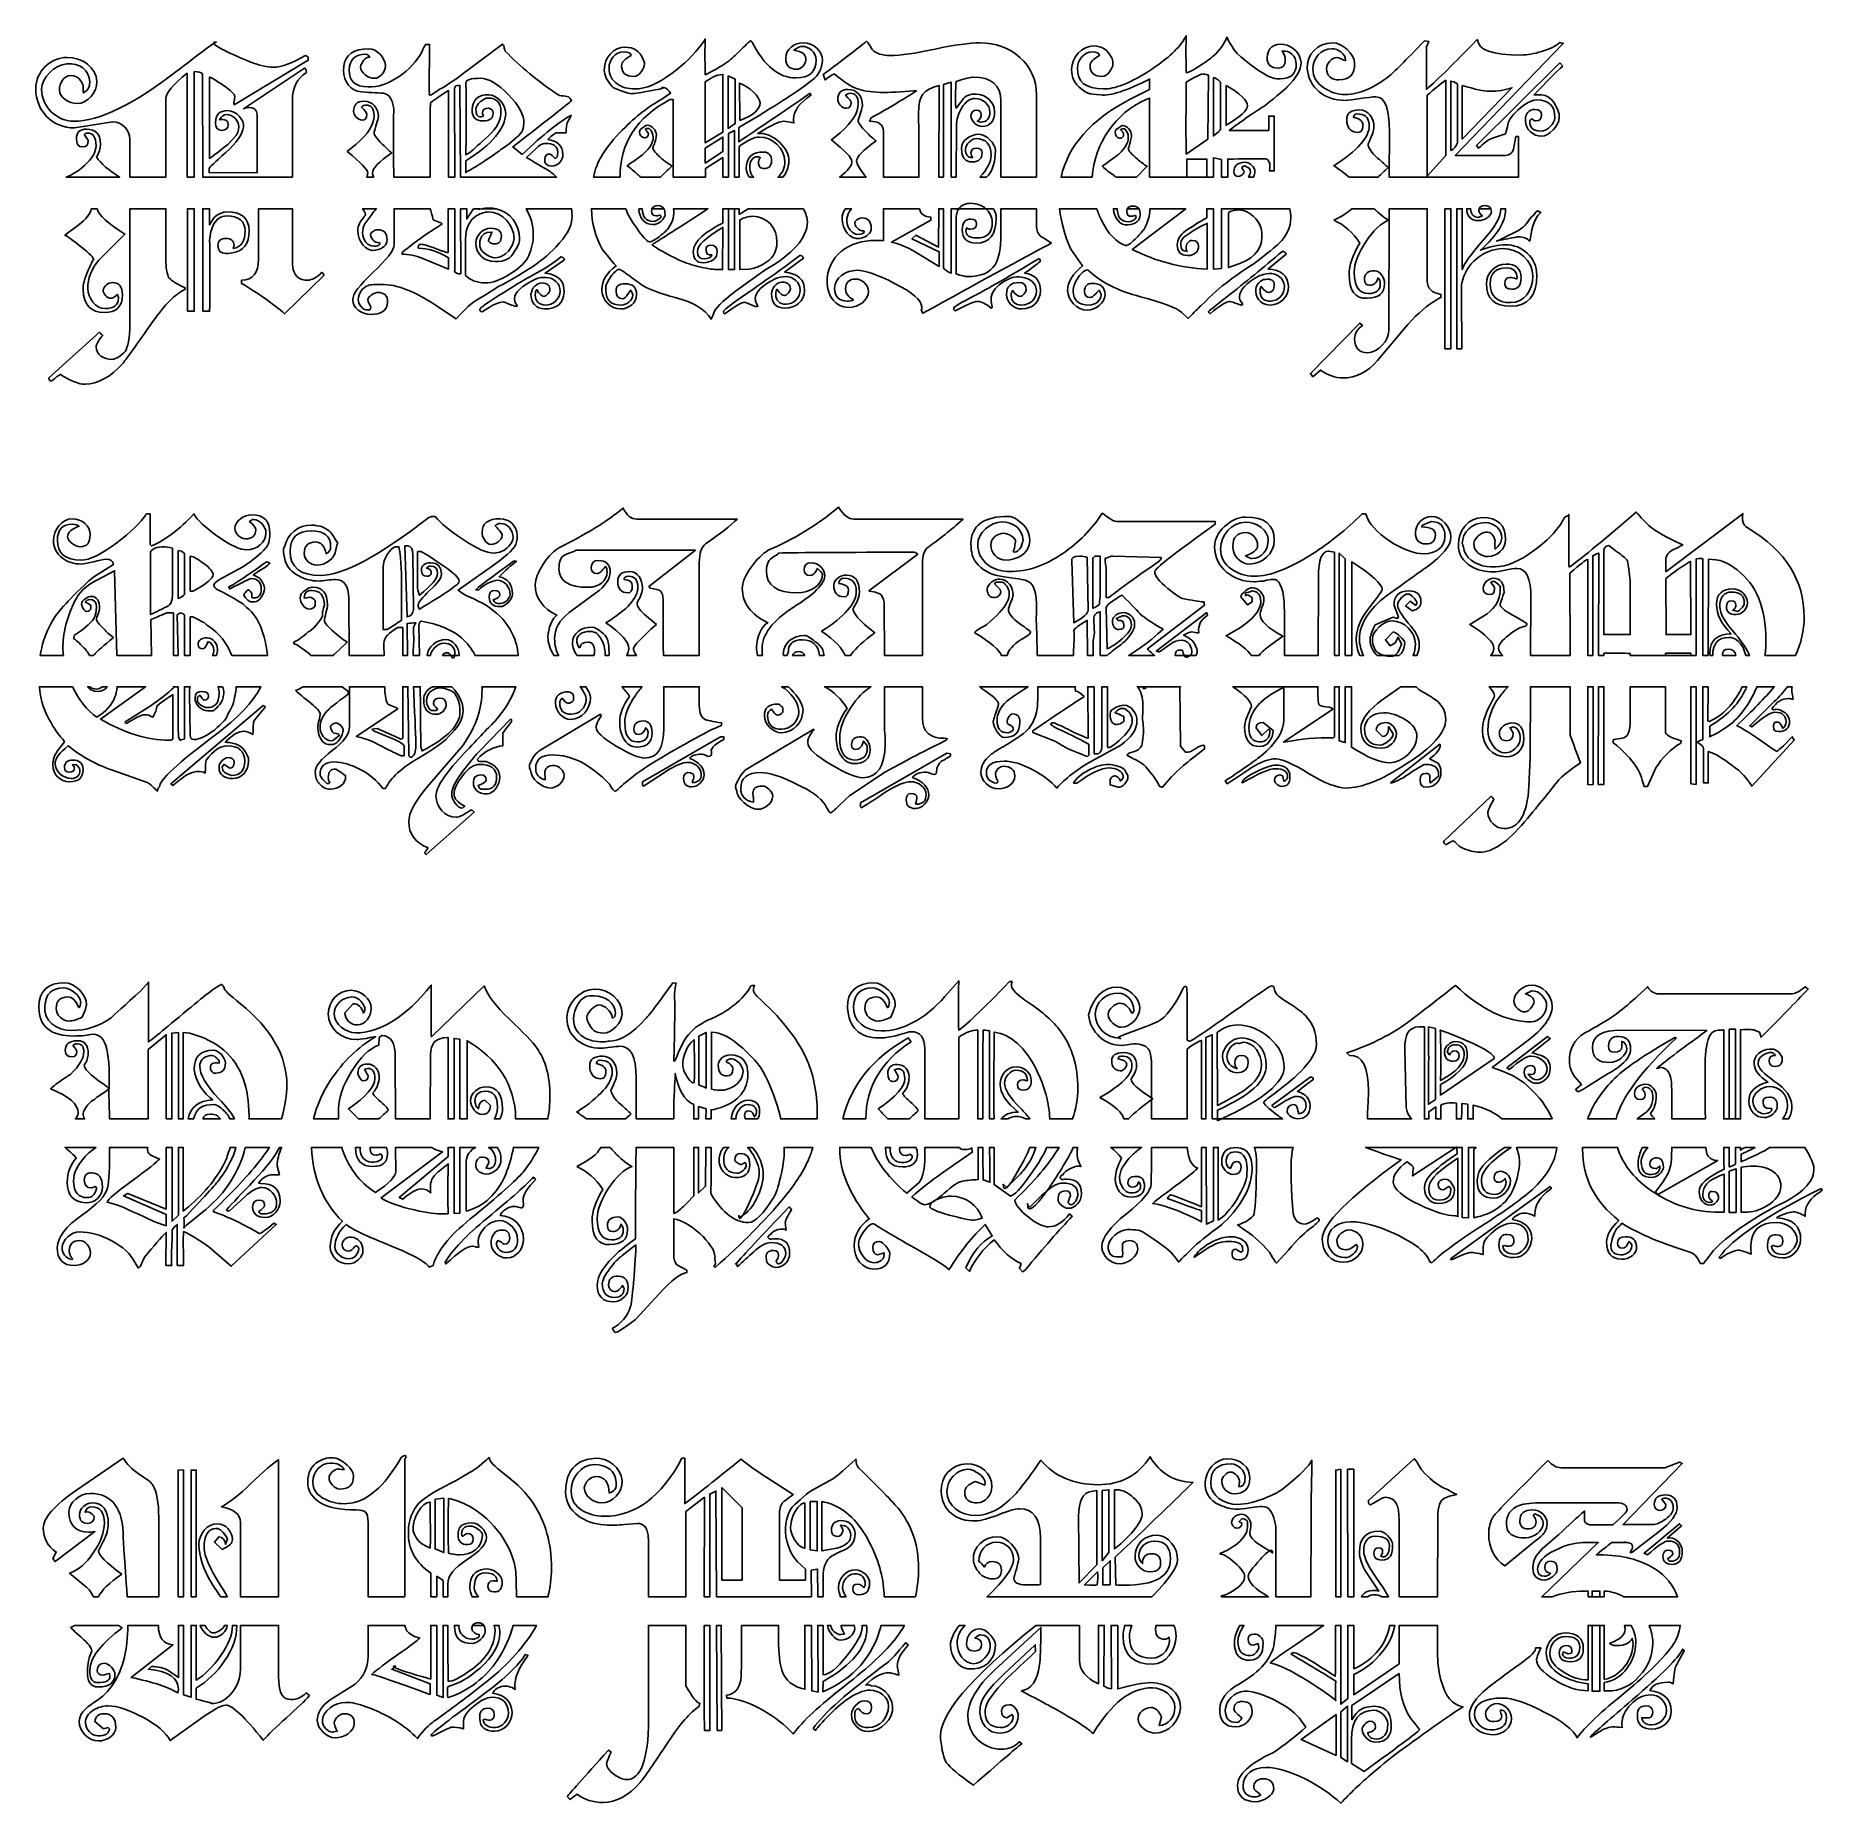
# Model space of a CAD drawing. Header units: centimetres. Extents: x -10.1 to 10.5, y -10.3 to 10.1.
import ezdxf

# ---------------------------------------------------------------- set-up
doc = ezdxf.new("R2010")
doc.units = ezdxf.units.CM
doc.header["$MEASUREMENT"] = 0
doc.layers.add('Layer 1', color=7, linetype='Continuous')

msp = doc.modelspace()

# ---------------------------------------------------------------- linework, layer by layer
at = {"layer": 'Layer 1'}
for points in [[(3.16378, 8.45757), (3.39584, 8.45757), (3.39584, 8.66463), (3.16378, 8.66463), (3.16378, 8.45757)], [(-2.12423, 7.39043), (-2.05597, 7.39043), (-2.05597, 8.09125), (-2.12423, 8.09125), (-2.12423, 7.39043)], [(6.14453, 6.47573), (6.21279, 6.47573), (6.21279, 8.09125), (6.14453, 8.09125), (6.14453, 6.47573)], [(8.68852, 2.93571), (8.98432, 2.93571), (8.98432, 2.96243), (8.68852, 2.96243), (8.68852, 2.93571)], [(9.42568, -2.41323), (9.49848, -2.41323), (9.49848, -1.37909), (9.42568, -1.37909), (9.42568, -2.41323)], [(-8.32691, -7.92943), (-8.26775, -7.92943), (-8.26775, -6.46689), (-8.32691, -6.46689), (-8.32691, -7.92943)], [(7.84204, -7.92945), (7.93302, -7.92945), (7.93302, -7.86403), (7.84204, -7.86403), (7.84204, -7.92945)], [(7.84204, -9.01993), (7.93302, -9.01993), (7.93302, -8.25881), (7.84204, -8.25881), (7.84204, -9.01993)]]:
    msp.add_lwpolyline(points, close=True, dxfattribs=at)
for points, knots in [([(-8.61817, 9.36088), (-8.61817, 9.42914), (-8.53625, 9.52471), (-8.37242, 9.65668), (-8.37242, 9.65668), (-8.37242, 9.65668), (-8.37044, 8.45756), (-8.37044, 8.45756), (-8.37044, 8.45756), (-8.37044, 8.45756), (-8.29051, 8.45757), (-8.29051, 8.45757), (-8.29051, 8.45757), (-8.29051, 8.45757), (-8.29051, 9.67491), (-8.29051, 9.67491), (-8.29051, 9.67491), (-8.24045, 9.67491), (-8.20859, 9.66581), (-8.19494, 9.6476), (-8.19494, 9.6476), (-8.19494, 9.6476), (-8.19296, 8.45758), (-8.19296, 8.45758), (-8.19296, 8.45758), (-8.19296, 8.45758), (-7.15735, 8.45759), (-7.15735, 8.45759), (-7.15735, 8.45759), (-7.15735, 8.45759), (-7.15735, 9.33815), (-7.15735, 9.33815), (-7.15735, 9.33815), (-7.15735, 9.48833), (-7.10274, 9.59755), (-6.99352, 9.66581), (-6.99352, 9.66581), (-6.99352, 9.66581), (-7.00262, 9.70222), (-7.00262, 9.70222), (-7.00262, 9.70222), (-7.00262, 9.70222), (-7.01627, 9.71587), (-7.01627, 9.71587), (-7.01627, 9.71587), (-7.01627, 9.71587), (-7.72165, 9.24713), (-7.72165, 9.24713), (-7.72165, 9.24713), (-7.69434, 9.25623), (-7.67159, 9.26078), (-7.65339, 9.26078), (-7.65339, 9.26078), (-7.61243, 9.26078), (-7.58513, 9.24258), (-7.57147, 9.21072), (-7.57147, 9.21072), (-7.56692, 9.19707), (-7.56237, 9.16066), (-7.56237, 9.14246), (-7.56237, 9.14246), (-7.56237, 9.14246), (-7.56237, 8.50992), (-7.56237, 8.50992), (-7.56237, 8.50992), (-7.56237, 8.50992), (-8.11757, 8.50537), (-8.11757, 8.50537), (-8.11757, 8.50537), (-8.11757, 8.50537), (-8.11757, 8.55995), (-8.11757, 8.55995), (-8.11757, 8.55995), (-8.11757, 8.5645), (-8.05386, 8.62821), (-7.92643, 8.74198), (-7.92643, 8.74198), (-7.79903, 8.8603), (-7.73074, 8.95587), (-7.72164, 9.03323), (-7.72164, 9.03323), (-7.70799, 9.1197), (-7.80811, 9.22437), (-7.90367, 9.22437), (-7.90367, 9.22437), (-7.99923, 9.22437), (-8.04475, 9.17886), (-8.04475, 9.08329), (-8.04475, 9.08329), (-8.04475, 9.02413), (-8.022, 8.99682), (-7.97194, 8.99682), (-7.97194, 8.99682), (-7.92188, 8.99682), (-7.89913, 9.01957), (-7.89913, 9.06508), (-7.89913, 9.06508), (-7.89913, 9.09694), (-7.91278, 9.11514), (-7.94464, 9.11969), (-7.94464, 9.11969), (-7.96739, 9.12424), (-7.9856, 9.12424), (-7.99922, 9.11969), (-7.99922, 9.11969), (-7.97647, 9.16065), (-7.94916, 9.17885), (-7.9173, 9.17885), (-7.9173, 9.17885), (-7.84449, 9.17885), (-7.77622, 9.11059), (-7.77622, 9.03777), (-7.77622, 9.03777), (-7.77622, 8.99681), (-7.78532, 8.96496), (-7.80808, 8.93765), (-7.80808, 8.93765), (-7.80808, 8.93765), (-7.90365, 8.83298), (-7.90365, 8.83298), (-7.90365, 8.83298), (-8.02652, 8.73741), (-8.09479, 8.6828), (-8.11299, 8.6737), (-8.11299, 8.6737), (-8.11299, 8.6737), (-8.113, 9.61117), (-8.113, 9.61117), (-8.113, 9.61117), (-8.0948, 9.60662), (-8.04019, 9.57476), (-7.95372, 9.5156), (-7.95372, 9.5156), (-7.86725, 9.45644), (-7.82175, 9.41093), (-7.82175, 9.38818), (-7.82175, 9.38818), (-7.83085, 9.34267), (-7.8354, 9.31082), (-7.83085, 9.29261), (-7.83085, 9.29261), (-7.83085, 9.29261), (-6.97532, 9.80685), (-6.97532, 9.80685), (-6.97532, 9.80685), (-6.97532, 9.80685), (-6.97532, 9.83871), (-6.97532, 9.83871), (-6.97532, 9.83871), (-6.97532, 9.84326), (-7.00263, 9.86146), (-7.00718, 9.86146), (-7.00718, 9.86146), (-7.15736, 9.77044), (-7.28023, 9.72493), (-7.38035, 9.72493), (-7.38035, 9.72493), (-7.44861, 9.72493), (-7.53508, 9.74768), (-7.64885, 9.78864), (-7.64885, 9.78864), (-7.76262, 9.83415), (-7.85819, 9.87966), (-7.94465, 9.92061), (-7.94465, 9.92061), (-8.0163, 9.95776), (-8.05673, 9.984), (-8.06559, 9.99948), (-8.06559, 9.99948), (-8.12353, 9.96143), (-8.26347, 9.85719), (-8.48617, 9.68396), (-8.48617, 9.68396), (-8.98676, 9.29714), (-9.38724, 9.10145), (-9.68301, 9.10145), (-9.68301, 9.10145), (-9.8787, 9.10145), (-10.05163, 9.27438), (-10.05163, 9.47007), (-10.05163, 9.47007), (-10.05163, 9.61115), (-9.90145, 9.75222), (-9.76038, 9.76587), (-9.76038, 9.76587), (-9.6193, 9.77952), (-9.49643, 9.69306), (-9.49643, 9.55198), (-9.49643, 9.55198), (-9.49643, 9.49737), (-9.51918, 9.45641), (-9.56924, 9.42911), (-9.56924, 9.42911), (-9.57379, 9.43366), (-9.57834, 9.43821), (-9.57379, 9.44276), (-9.57379, 9.44276), (-9.55559, 9.53378), (-9.61475, 9.62934), (-9.71942, 9.62934), (-9.71942, 9.62934), (-9.79223, 9.62934), (-9.84684, 9.54742), (-9.84684, 9.45641), (-9.84684, 9.45641), (-9.84684, 9.3836), (-9.73762, 9.30623), (-9.64205, 9.30623), (-9.64205, 9.30623), (-9.51918, 9.30623), (-9.40996, 9.44276), (-9.41451, 9.5565), (-9.41451, 9.5565), (-9.41906, 9.72488), (-9.58289, 9.83865), (-9.76037, 9.83865), (-9.76037, 9.83865), (-9.94695, 9.83865), (-10.11989, 9.67482), (-10.11989, 9.47913), (-10.11989, 9.47913), (-10.11989, 9.21973), (-9.9242, 9.02405), (-9.67391, 9.02405), (-9.67391, 9.02405), (-9.67391, 9.02405), (-9.45092, 9.06046), (-9.45092, 9.06046), (-9.45092, 9.06046), (-9.45092, 9.06046), (-9.23248, 9.09687), (-9.23248, 9.09687), (-9.23248, 9.09687), (-9.12326, 9.09687), (-9.03224, 9.0013), (-9.03224, 8.89208), (-9.03224, 8.89208), (-9.03224, 8.89208), (-9.03224, 8.45748), (-9.03224, 8.45748), (-9.03224, 8.45748), (-9.03224, 8.45748), (-8.61811, 8.45751), (-8.61811, 8.45751), (-8.61811, 8.45751), (-8.61811, 8.45751), (-8.61811, 9.36088), (-8.61811, 9.36088), (-8.61811, 9.36088), (-8.61811, 9.36088), (-8.61817, 9.36088), (-8.61817, 9.36088)], [0, 0, 0, 0, 0.015625, 0.015625, 0.015625, 0.015625, 0.03125, 0.03125, 0.03125, 0.03125, 0.046875, 0.046875, 0.046875, 0.046875, 0.0625, 0.0625, 0.0625, 0.0625, 0.078125, 0.078125, 0.078125, 0.078125, 0.09375, 0.09375, 0.09375, 0.09375, 0.109375, 0.109375, 0.109375, 0.109375, 0.125, 0.125, 0.125, 0.125, 0.140625, 0.140625, 0.140625, 0.140625, 0.15625, 0.15625, 0.15625, 0.15625, 0.171875, 0.171875, 0.171875, 0.171875, 0.1875, 0.1875, 0.1875, 0.1875, 0.203125, 0.203125, 0.203125, 0.203125, 0.21875, 0.21875, 0.21875, 0.21875, 0.234375, 0.234375, 0.234375, 0.234375, 0.25, 0.25, 0.25, 0.25, 0.265625, 0.265625, 0.265625, 0.265625, 0.28125, 0.28125, 0.28125, 0.28125, 0.296875, 0.296875, 0.296875, 0.296875, 0.3125, 0.3125, 0.3125, 0.3125, 0.328125, 0.328125, 0.328125, 0.328125, 0.34375, 0.34375, 0.34375, 0.34375, 0.359375, 0.359375, 0.359375, 0.359375, 0.375, 0.375, 0.375, 0.375, 0.390625, 0.390625, 0.390625, 0.390625, 0.40625, 0.40625, 0.40625, 0.40625, 0.421875, 0.421875, 0.421875, 0.421875, 0.4375, 0.4375, 0.4375, 0.4375, 0.453125, 0.453125, 0.453125, 0.453125, 0.46875, 0.46875, 0.46875, 0.46875, 0.484375, 0.484375, 0.484375, 0.484375, 0.5, 0.5, 0.5, 0.5, 0.515625, 0.515625, 0.515625, 0.515625, 0.53125, 0.53125, 0.53125, 0.53125, 0.546875, 0.546875, 0.546875, 0.546875, 0.5625, 0.5625, 0.5625, 0.5625, 0.578125, 0.578125, 0.578125, 0.578125, 0.59375, 0.59375, 0.59375, 0.59375, 0.609375, 0.609375, 0.609375, 0.609375, 0.625, 0.625, 0.625, 0.625, 0.640625, 0.640625, 0.640625, 0.640625, 0.65625, 0.65625, 0.65625, 0.65625, 0.671875, 0.671875, 0.671875, 0.671875, 0.6875, 0.6875, 0.6875, 0.6875, 0.703125, 0.703125, 0.703125, 0.703125, 0.71875, 0.71875, 0.71875, 0.71875, 0.734375, 0.734375, 0.734375, 0.734375, 0.75, 0.75, 0.75, 0.75, 0.765625, 0.765625, 0.765625, 0.765625, 0.78125, 0.78125, 0.78125, 0.78125, 0.796875, 0.796875, 0.796875, 0.796875, 0.8125, 0.8125, 0.8125, 0.8125, 0.828125, 0.828125, 0.828125, 0.828125, 0.84375, 0.84375, 0.84375, 0.84375, 0.859375, 0.859375, 0.859375, 0.859375, 0.875, 0.875, 0.875, 0.875, 0.890625, 0.890625, 0.890625, 0.890625, 0.90625, 0.90625, 0.90625, 0.90625, 0.921875, 0.921875, 0.921875, 0.921875, 0.9375, 0.9375, 0.9375, 0.9375, 0.953125, 0.953125, 0.953125, 0.953125, 0.96875, 0.96875, 0.96875, 0.96875, 1, 1, 1, 1]), ([(-8.06561, 9.9995), (-8.04897, 10.01043), (-8.0387, 10.0162), (-8.03566, 10.0162), (-8.03566, 10.0162), (-8.06222, 10.0162), (-8.07193, 10.01059), (-8.06561, 9.9995)], [0, 0, 0, 0, 0.33333333, 0.33333333, 0.33333333, 0.33333333, 1, 1, 1, 1]), ([(-5.56461, 9.3154), (-5.49635, 9.36546), (-5.44629, 9.40187), (-5.40533, 9.42462), (-5.40533, 9.42462), (-5.40533, 9.42462), (-5.35527, 9.45648), (-5.35527, 9.45648), (-5.35527, 9.45648), (-5.35527, 9.45648), (-5.3577, 8.4576), (-5.3577, 8.4576), (-5.3577, 8.4576), (-5.3577, 8.4576), (-5.2845, 8.45759), (-5.2845, 8.45759), (-5.2845, 8.45759), (-5.2845, 8.45759), (-5.28701, 9.47467), (-5.28701, 9.47467), (-5.28701, 9.47467), (-5.28701, 9.50653), (-5.26426, 9.52018), (-5.2233, 9.51563), (-5.2233, 9.51563), (-5.2233, 9.51563), (-5.21888, 8.45759), (-5.21888, 8.45759), (-5.21888, 8.45759), (-5.21888, 8.45759), (-4.10901, 8.45759), (-4.10901, 8.45759), (-4.10901, 8.45759), (-4.13878, 8.4859), (-4.17315, 8.51384), (-4.21304, 8.54178), (-4.21304, 8.54178), (-4.22214, 8.54633), (-4.30406, 8.59184), (-4.45423, 8.68286), (-4.45423, 8.68286), (-4.45423, 8.68286), (-4.34956, 8.78298), (-4.34956, 8.78298), (-4.34956, 8.78298), (-4.3086, 8.82394), (-4.27675, 8.84669), (-4.24489, 8.84669), (-4.24489, 8.84669), (-4.14477, 8.84669), (-4.09471, 8.81483), (-4.09471, 8.74657), (-4.09471, 8.74657), (-4.09471, 8.69651), (-4.10381, 8.67376), (-4.12657, 8.67376), (-4.12657, 8.67376), (-4.15388, 8.70107), (-4.17208, 8.71927), (-4.18573, 8.72382), (-4.18573, 8.72382), (-4.22214, 8.72382), (-4.24034, 8.70562), (-4.24489, 8.66466), (-4.24489, 8.66466), (-4.24944, 8.6146), (-4.22669, 8.5873), (-4.16753, 8.58274), (-4.16753, 8.58274), (-4.09472, 8.58274), (-4.031, 8.651), (-4.03556, 8.72382), (-4.03556, 8.72382), (-4.04011, 8.81939), (-4.09927, 8.87855), (-4.20849, 8.8922), (-4.20849, 8.8922), (-4.15843, 8.94226), (-4.12202, 8.96956), (-4.10382, 8.96956), (-4.10382, 8.96956), (-4.10382, 8.96956), (-3.99915, 8.96956), (-3.99915, 8.96956), (-3.99915, 8.96956), (-3.99915, 9.02872), (-3.9946, 9.06513), (-3.9855, 9.08333), (-3.9855, 9.08333), (-3.9855, 9.08333), (-3.93999, 9.1698), (-3.93999, 9.1698), (-3.93999, 9.1698), (-4.07196, 9.10154), (-4.25855, 8.95136), (-4.50427, 8.71927), (-4.50427, 8.71927), (-4.50427, 8.71927), (-4.61349, 8.80574), (-4.61349, 8.80574), (-4.61349, 8.80574), (-4.16298, 9.15615), (-3.93999, 9.33364), (-3.93544, 9.33819), (-3.93544, 9.33819), (-3.94909, 9.36094), (-3.96275, 9.37915), (-3.97185, 9.3837), (-3.97185, 9.3837), (-4.01736, 9.3928), (-4.05377, 9.39735), (-4.07652, 9.39735), (-4.07652, 9.39735), (-4.32682, 9.56573), (-4.5316, 9.73411), (-4.69996, 9.91159), (-4.69996, 9.91159), (-4.70906, 9.92979), (-4.71361, 9.94345), (-4.71361, 9.95255), (-4.71361, 9.95255), (-4.71816, 9.9753), (-4.72726, 9.98896), (-4.73181, 9.99351), (-4.73181, 9.99351), (-4.73181, 9.99351), (-5.11408, 9.70677), (-5.11408, 9.70677), (-5.11408, 9.70677), (-5.27336, 9.5839), (-5.38258, 9.51108), (-5.44174, 9.47923), (-5.44174, 9.47923), (-5.45539, 9.47923), (-5.55096, 9.40187), (-5.56461, 9.40187), (-5.56461, 9.40187), (-5.57371, 9.40187), (-5.57826, 9.40642), (-5.57826, 9.42007), (-5.57826, 9.42007), (-5.57371, 9.43372), (-5.57371, 9.44282), (-5.57826, 9.44738), (-5.57826, 9.44738), (-5.57826, 9.44738), (-5.57371, 9.98893), (-5.57371, 9.98893), (-5.57371, 9.98893), (-5.57371, 9.98893), (-5.61922, 9.98892), (-5.61922, 9.98892), (-5.61922, 9.98892), (-5.63742, 9.96161), (-5.65108, 9.92976), (-5.66473, 9.8979), (-5.66473, 9.8979), (-5.72389, 9.79323), (-5.81036, 9.69766), (-5.92413, 9.6203), (-5.92413, 9.6203), (-6.047, 9.53383), (-6.16988, 9.49288), (-6.28365, 9.49743), (-6.28365, 9.49743), (-6.43383, 9.50198), (-6.50664, 9.57024), (-6.50209, 9.69312), (-6.50209, 9.69312), (-6.49754, 9.816), (-6.43383, 9.87515), (-6.31095, 9.87515), (-6.31095, 9.87515), (-6.29275, 9.87515), (-6.27909, 9.86605), (-6.26544, 9.84329), (-6.26544, 9.84329), (-6.3155, 9.84784), (-6.37011, 9.77048), (-6.37011, 9.72952), (-6.37011, 9.72952), (-6.37011, 9.65671), (-6.28364, 9.59755), (-6.20628, 9.59755), (-6.20628, 9.59755), (-6.15167, 9.59755), (-6.08341, 9.67036), (-6.08341, 9.74318), (-6.08341, 9.74318), (-6.08341, 9.83417), (-6.18353, 9.93887), (-6.27455, 9.93887), (-6.27455, 9.93887), (-6.45203, 9.93887), (-6.5476, 9.87061), (-6.5658, 9.73408), (-6.5658, 9.73408), (-6.584, 9.60666), (-6.51574, 9.47923), (-6.40652, 9.44738), (-6.40652, 9.44738), (-6.28365, 9.43373), (-6.18353, 9.42918), (-6.10616, 9.42463), (-6.10616, 9.42463), (-6.0379, 9.42463), (-5.98784, 9.31541), (-5.98784, 9.23805), (-5.98784, 9.23805), (-5.99236, 9.08819), (-5.99239, 8.82951), (-5.98787, 8.45758), (-5.98787, 8.45758), (-5.98787, 8.45758), (-5.56914, 8.45757), (-5.56914, 8.45757), (-5.56914, 8.45757), (-5.56895, 8.87992), (-5.56821, 9.16776), (-5.56461, 9.3154)], [0, 0, 0, 0, 0.01785714, 0.01785714, 0.01785714, 0.01785714, 0.03571429, 0.03571429, 0.03571429, 0.03571429, 0.05357143, 0.05357143, 0.05357143, 0.05357143, 0.07142857, 0.07142857, 0.07142857, 0.07142857, 0.08928571, 0.08928571, 0.08928571, 0.08928571, 0.10714286, 0.10714286, 0.10714286, 0.10714286, 0.125, 0.125, 0.125, 0.125, 0.14285714, 0.14285714, 0.14285714, 0.14285714, 0.16071429, 0.16071429, 0.16071429, 0.16071429, 0.17857143, 0.17857143, 0.17857143, 0.17857143, 0.19642857, 0.19642857, 0.19642857, 0.19642857, 0.21428571, 0.21428571, 0.21428571, 0.21428571, 0.23214286, 0.23214286, 0.23214286, 0.23214286, 0.25, 0.25, 0.25, 0.25, 0.26785714, 0.26785714, 0.26785714, 0.26785714, 0.28571429, 0.28571429, 0.28571429, 0.28571429, 0.30357143, 0.30357143, 0.30357143, 0.30357143, 0.32142857, 0.32142857, 0.32142857, 0.32142857, 0.33928571, 0.33928571, 0.33928571, 0.33928571, 0.35714286, 0.35714286, 0.35714286, 0.35714286, 0.375, 0.375, 0.375, 0.375, 0.39285714, 0.39285714, 0.39285714, 0.39285714, 0.41071429, 0.41071429, 0.41071429, 0.41071429, 0.42857143, 0.42857143, 0.42857143, 0.42857143, 0.44642857, 0.44642857, 0.44642857, 0.44642857, 0.46428571, 0.46428571, 0.46428571, 0.46428571, 0.48214286, 0.48214286, 0.48214286, 0.48214286, 0.5, 0.5, 0.5, 0.5, 0.51785714, 0.51785714, 0.51785714, 0.51785714, 0.53571429, 0.53571429, 0.53571429, 0.53571429, 0.55357143, 0.55357143, 0.55357143, 0.55357143, 0.57142857, 0.57142857, 0.57142857, 0.57142857, 0.58928571, 0.58928571, 0.58928571, 0.58928571, 0.60714286, 0.60714286, 0.60714286, 0.60714286, 0.625, 0.625, 0.625, 0.625, 0.64285714, 0.64285714, 0.64285714, 0.64285714, 0.66071429, 0.66071429, 0.66071429, 0.66071429, 0.67857143, 0.67857143, 0.67857143, 0.67857143, 0.69642857, 0.69642857, 0.69642857, 0.69642857, 0.71428571, 0.71428571, 0.71428571, 0.71428571, 0.73214286, 0.73214286, 0.73214286, 0.73214286, 0.75, 0.75, 0.75, 0.75, 0.76785714, 0.76785714, 0.76785714, 0.76785714, 0.78571429, 0.78571429, 0.78571429, 0.78571429, 0.80357143, 0.80357143, 0.80357143, 0.80357143, 0.82142857, 0.82142857, 0.82142857, 0.82142857, 0.83928571, 0.83928571, 0.83928571, 0.83928571, 0.85714286, 0.85714286, 0.85714286, 0.85714286, 0.875, 0.875, 0.875, 0.875, 0.89285714, 0.89285714, 0.89285714, 0.89285714, 0.91071429, 0.91071429, 0.91071429, 0.91071429, 0.92857143, 0.92857143, 0.92857143, 0.92857143, 0.94642857, 0.94642857, 0.94642857, 0.94642857, 0.96428571, 0.96428571, 0.96428571, 0.96428571, 1, 1, 1, 1]), ([(-3.37569, 8.45984), (-3.37569, 8.85121), (-3.18455, 9.14702), (-2.80231, 9.35178), (-2.80231, 9.35178), (-2.80231, 9.35178), (-2.76132, 9.35178), (-2.76132, 9.35178), (-2.76132, 9.35178), (-2.76132, 9.35178), (-2.76132, 8.45757), (-2.76132, 8.45757), (-2.76132, 8.45757), (-2.76132, 8.45757), (-2.38786, 8.45757), (-2.38786, 8.45757), (-2.38786, 8.45757), (-2.38807, 8.48874), (-2.38815, 8.52091), (-2.38815, 8.55541), (-2.38815, 8.55541), (-2.38815, 8.55541), (-2.18794, 8.68283), (-2.18794, 8.68283), (-2.18794, 8.68283), (-2.18794, 8.68283), (-2.18794, 8.45756), (-2.18794, 8.45756), (-2.18794, 8.45756), (-2.18794, 8.45756), (-2.12423, 8.45757), (-2.12423, 8.45757), (-2.12423, 8.45757), (-2.12423, 8.45757), (-2.12423, 8.96043), (-2.12423, 8.96043), (-2.12423, 8.96043), (-2.12423, 8.96043), (-2.05597, 8.99684), (-2.05597, 8.99684), (-2.05597, 8.99684), (-2.05597, 8.99684), (-2.05597, 8.45759), (-2.05597, 8.45759), (-2.05597, 8.45759), (-2.05597, 8.45759), (-2.00139, 8.45759), (-2.00139, 8.45759), (-2.00139, 8.45759), (-2.00139, 8.45759), (-2.00139, 8.81028), (-2.00139, 8.81028), (-2.00139, 8.81028), (-1.90582, 8.88309), (-1.82846, 8.9195), (-1.7693, 8.9195), (-1.7693, 8.9195), (-1.61912, 8.9195), (-1.47805, 8.79663), (-1.4735, 8.63735), (-1.4735, 8.63735), (-1.47099, 8.56676), (-1.50485, 8.50045), (-1.55483, 8.45759), (-1.55483, 8.45759), (-1.55483, 8.45759), (-1.49582, 8.45759), (-1.49582, 8.45759), (-1.49582, 8.45759), (-1.45462, 8.50498), (-1.43007, 8.5685), (-1.42798, 8.6419), (-1.42798, 8.6419), (-1.42343, 8.71471), (-1.45984, 8.78753), (-1.53265, 8.85579), (-1.53265, 8.85579), (-1.60546, 8.92405), (-1.67828, 8.96046), (-1.75109, 8.96046), (-1.75109, 8.96046), (-1.75109, 8.96046), (-1.7875, 8.96046), (-1.7875, 8.96046), (-1.7875, 8.96046), (-1.7875, 8.96046), (-1.67828, 9.02417), (-1.67828, 9.02417), (-1.67828, 9.02417), (-1.59179, 9.07423), (-1.5281, 9.10153), (-1.48714, 9.10153), (-1.48714, 9.10153), (-1.48714, 9.10153), (-1.36879, 9.08333), (-1.36879, 9.08333), (-1.36879, 9.08333), (-1.37334, 9.09243), (-1.37334, 9.10608), (-1.37334, 9.12429), (-1.37334, 9.12429), (-1.37334, 9.21986), (-1.30508, 9.31543), (-1.17313, 9.40189), (-1.17313, 9.40189), (-1.17768, 9.41554), (-1.17768, 9.42009), (-1.18223, 9.42464), (-1.18223, 9.42464), (-1.50534, 9.20165), (-1.78294, 9.01509), (-2.00593, 8.86489), (-2.00593, 8.86489), (-2.00593, 8.86489), (-2.00593, 9.02872), (-2.00593, 9.02872), (-2.00593, 9.02872), (-1.5827, 9.27902), (-1.30055, 9.46105), (-1.15947, 9.57482), (-1.15947, 9.57482), (-1.08211, 9.63398), (-1.0457, 9.71135), (-1.04115, 9.80691), (-1.04115, 9.80691), (-1.0366, 9.91158), (-1.14127, 10.00715), (-1.26414, 10.00715), (-1.26414, 10.00715), (-1.35971, 10.00715), (-1.46438, 9.93434), (-1.46438, 9.82967), (-1.46438, 9.82967), (-1.46438, 9.7432), (-1.41887, 9.70225), (-1.33241, 9.70225), (-1.33241, 9.70225), (-1.29145, 9.70225), (-1.23229, 9.75231), (-1.23229, 9.80692), (-1.23229, 9.80692), (-1.23229, 9.86153), (-1.25504, 9.89339), (-1.3051, 9.90704), (-1.3051, 9.90704), (-1.3051, 9.90704), (-1.36881, 9.92069), (-1.36881, 9.92069), (-1.36881, 9.92069), (-1.32785, 9.95255), (-1.296, 9.9662), (-1.27327, 9.9662), (-1.27327, 9.9662), (-1.19591, 9.9662), (-1.11396, 9.89794), (-1.11396, 9.81147), (-1.11396, 9.81147), (-1.11396, 9.67039), (-1.19132, 9.60213), (-1.34605, 9.60213), (-1.34605, 9.60213), (-1.54174, 9.60213), (-1.71012, 9.73866), (-1.85119, 10.01623), (-1.85119, 10.01623), (-1.86029, 10.02533), (-1.86484, 10.02988), (-1.86939, 10.02988), (-1.86939, 10.02988), (-1.87394, 10.02988), (-1.91035, 9.99802), (-1.97861, 9.92976), (-1.97861, 9.92976), (-2.04232, 9.86605), (-2.09238, 9.82054), (-2.12879, 9.79323), (-2.12879, 9.79323), (-2.17885, 9.75227), (-2.26987, 9.70221), (-2.39274, 9.6385), (-2.39274, 9.6385), (-2.39729, 9.80688), (-2.39729, 9.94796), (-2.39274, 10.0526), (-2.39274, 10.0526), (-2.39274, 10.0526), (-2.40642, 10.02985), (-2.40642, 10.02985), (-2.40642, 10.02985), (-2.42007, 10.0071), (-2.42915, 9.99799), (-2.43373, 9.99344), (-2.43373, 9.99344), (-2.5202, 9.87057), (-2.63394, 9.76135), (-2.77502, 9.65668), (-2.77502, 9.65668), (-2.93885, 9.53381), (-3.0799, 9.47465), (-3.20277, 9.47465), (-3.20277, 9.47465), (-3.28469, 9.47465), (-3.35295, 9.49285), (-3.40756, 9.53381), (-3.40756, 9.53381), (-3.47127, 9.57477), (-3.50313, 9.63848), (-3.50313, 9.71584), (-3.50313, 9.71584), (-3.50313, 9.81141), (-3.43487, 9.90242), (-3.3302, 9.90242), (-3.3302, 9.90242), (-3.28014, 9.90242), (-3.25284, 9.88877), (-3.24828, 9.86146), (-3.24828, 9.86146), (-3.32109, 9.8205), (-3.3575, 9.7841), (-3.3575, 9.74314), (-3.3575, 9.74314), (-3.3575, 9.66122), (-3.31199, 9.62027), (-3.21642, 9.62027), (-3.21642, 9.62027), (-3.15726, 9.62027), (-3.09355, 9.70674), (-3.09355, 9.7659), (-3.09355, 9.7659), (-3.09355, 9.77955), (-3.0981, 9.79321), (-3.1072, 9.81596), (-3.1072, 9.81596), (-3.14816, 9.91153), (-3.21642, 9.95704), (-3.31654, 9.95704), (-3.31654, 9.95704), (-3.44851, 9.95704), (-3.55773, 9.84327), (-3.55773, 9.69309), (-3.55773, 9.69309), (-3.55773, 9.63393), (-3.52587, 9.57022), (-3.46671, 9.50195), (-3.46671, 9.50195), (-3.45761, 9.4883), (-3.4212, 9.47464), (-3.36204, 9.45189), (-3.36204, 9.45189), (-3.29833, 9.42914), (-3.25737, 9.42003), (-3.23917, 9.42003), (-3.23917, 9.42003), (-3.21186, 9.42003), (-3.1345, 9.43368), (-3.00708, 9.45644), (-3.00708, 9.45644), (-2.90619, 9.47446), (-2.86259, 9.48673), (-2.87357, 9.49107), (-2.87357, 9.49107), (-2.87987, 9.49213), (-2.88638, 9.49284), (-2.89331, 9.49284), (-2.89331, 9.49284), (-2.88289, 9.49284), (-2.87646, 9.49223), (-2.87357, 9.49107), (-2.87357, 9.49107), (-2.83843, 9.4852), (-2.81248, 9.46316), (-2.79319, 9.42458), (-2.79319, 9.42458), (-2.79319, 9.42458), (-2.89331, 9.35632), (-2.89331, 9.35632), (-2.89331, 9.35632), (-3.03894, 9.27896), (-3.18911, 9.16063), (-3.34839, 9.00135), (-3.34839, 9.00135), (-3.54513, 8.80461), (-3.65343, 8.62472), (-3.68184, 8.45753), (-3.68184, 8.45753), (-3.68184, 8.45753), (-3.37569, 8.45754), (-3.37569, 8.45754), (-3.37569, 8.45754), (-3.37563, 8.45833), (-3.37569, 8.45907), (-3.37569, 8.45984)], [0, 0, 0, 0, 0.01351351, 0.01351351, 0.01351351, 0.01351351, 0.02702703, 0.02702703, 0.02702703, 0.02702703, 0.04054054, 0.04054054, 0.04054054, 0.04054054, 0.05405405, 0.05405405, 0.05405405, 0.05405405, 0.06756757, 0.06756757, 0.06756757, 0.06756757, 0.08108108, 0.08108108, 0.08108108, 0.08108108, 0.09459459, 0.09459459, 0.09459459, 0.09459459, 0.10810811, 0.10810811, 0.10810811, 0.10810811, 0.12162162, 0.12162162, 0.12162162, 0.12162162, 0.13513514, 0.13513514, 0.13513514, 0.13513514, 0.14864865, 0.14864865, 0.14864865, 0.14864865, 0.16216216, 0.16216216, 0.16216216, 0.16216216, 0.17567568, 0.17567568, 0.17567568, 0.17567568, 0.18918919, 0.18918919, 0.18918919, 0.18918919, 0.2027027, 0.2027027, 0.2027027, 0.2027027, 0.21621622, 0.21621622, 0.21621622, 0.21621622, 0.22972973, 0.22972973, 0.22972973, 0.22972973, 0.24324324, 0.24324324, 0.24324324, 0.24324324, 0.25675676, 0.25675676, 0.25675676, 0.25675676, 0.27027027, 0.27027027, 0.27027027, 0.27027027, 0.28378378, 0.28378378, 0.28378378, 0.28378378, 0.2972973, 0.2972973, 0.2972973, 0.2972973, 0.31081081, 0.31081081, 0.31081081, 0.31081081, 0.32432432, 0.32432432, 0.32432432, 0.32432432, 0.33783784, 0.33783784, 0.33783784, 0.33783784, 0.35135135, 0.35135135, 0.35135135, 0.35135135, 0.36486486, 0.36486486, 0.36486486, 0.36486486, 0.37837838, 0.37837838, 0.37837838, 0.37837838, 0.39189189, 0.39189189, 0.39189189, 0.39189189, 0.40540541, 0.40540541, 0.40540541, 0.40540541, 0.41891892, 0.41891892, 0.41891892, 0.41891892, 0.43243243, 0.43243243, 0.43243243, 0.43243243, 0.44594595, 0.44594595, 0.44594595, 0.44594595, 0.45945946, 0.45945946, 0.45945946, 0.45945946, 0.47297297, 0.47297297, 0.47297297, 0.47297297, 0.48648649, 0.48648649, 0.48648649, 0.48648649, 0.5, 0.5, 0.5, 0.5, 0.51351351, 0.51351351, 0.51351351, 0.51351351, 0.52702703, 0.52702703, 0.52702703, 0.52702703, 0.54054054, 0.54054054, 0.54054054, 0.54054054, 0.55405405, 0.55405405, 0.55405405, 0.55405405, 0.56756757, 0.56756757, 0.56756757, 0.56756757, 0.58108108, 0.58108108, 0.58108108, 0.58108108, 0.59459459, 0.59459459, 0.59459459, 0.59459459, 0.60810811, 0.60810811, 0.60810811, 0.60810811, 0.62162162, 0.62162162, 0.62162162, 0.62162162, 0.63513514, 0.63513514, 0.63513514, 0.63513514, 0.64864865, 0.64864865, 0.64864865, 0.64864865, 0.66216216, 0.66216216, 0.66216216, 0.66216216, 0.67567568, 0.67567568, 0.67567568, 0.67567568, 0.68918919, 0.68918919, 0.68918919, 0.68918919, 0.7027027, 0.7027027, 0.7027027, 0.7027027, 0.71621622, 0.71621622, 0.71621622, 0.71621622, 0.72972973, 0.72972973, 0.72972973, 0.72972973, 0.74324324, 0.74324324, 0.74324324, 0.74324324, 0.75675676, 0.75675676, 0.75675676, 0.75675676, 0.77027027, 0.77027027, 0.77027027, 0.77027027, 0.78378378, 0.78378378, 0.78378378, 0.78378378, 0.7972973, 0.7972973, 0.7972973, 0.7972973, 0.81081081, 0.81081081, 0.81081081, 0.81081081, 0.82432432, 0.82432432, 0.82432432, 0.82432432, 0.83783784, 0.83783784, 0.83783784, 0.83783784, 0.85135135, 0.85135135, 0.85135135, 0.85135135, 0.86486486, 0.86486486, 0.86486486, 0.86486486, 0.87837838, 0.87837838, 0.87837838, 0.87837838, 0.89189189, 0.89189189, 0.89189189, 0.89189189, 0.90540541, 0.90540541, 0.90540541, 0.90540541, 0.91891892, 0.91891892, 0.91891892, 0.91891892, 0.93243243, 0.93243243, 0.93243243, 0.93243243, 0.94594595, 0.94594595, 0.94594595, 0.94594595, 0.95945946, 0.95945946, 0.95945946, 0.95945946, 0.97297297, 0.97297297, 0.97297297, 0.97297297, 1, 1, 1, 1]), ([(0.07379, 8.66918), (0.07379, 8.66918), (0.07379, 8.97864), (0.07379, 8.97864), (0.07379, 8.97864), (0.06924, 9.09696), (0.06924, 9.16978), (0.06924, 9.19708), (0.06924, 9.19708), (0.06924, 9.39729), (0.11933, 9.46555), (0.30588, 9.51564), (0.30588, 9.51564), (0.30588, 9.51564), (0.30329, 8.4576), (0.30329, 8.4576), (0.30329, 8.4576), (0.30329, 8.4576), (0.35592, 8.45759), (0.35592, 8.45759), (0.35592, 8.45759), (0.35592, 8.45759), (0.35592, 9.52474), (0.35592, 9.52474), (0.35592, 9.52474), (0.35592, 9.52474), (0.44694, 9.55205), (0.44694, 9.55205), (0.44694, 9.55205), (0.44694, 9.55205), (0.44694, 8.4576), (0.44694, 8.4576), (0.44694, 8.4576), (0.44694, 8.4576), (0.50295, 8.45759), (0.50295, 8.45759), (0.50295, 8.45759), (0.50295, 8.45759), (0.50607, 9.05602), (0.50607, 9.05602), (0.50607, 9.05602), (0.50607, 9.11973), (0.52882, 9.18799), (0.56978, 9.25626), (0.56978, 9.25626), (0.61074, 9.32907), (0.6608, 9.36548), (0.71996, 9.36548), (0.71996, 9.36548), (0.81098, 9.36548), (0.89289, 9.29722), (0.89289, 9.2062), (0.89289, 9.2062), (0.89289, 9.12884), (0.85648, 9.09243), (0.78822, 9.09243), (0.78822, 9.09243), (0.78367, 9.09243), (0.77002, 9.09698), (0.74726, 9.10153), (0.74726, 9.10153), (0.77912, 9.12428), (0.79277, 9.14704), (0.79277, 9.17889), (0.79277, 9.17889), (0.79277, 9.21075), (0.77457, 9.22895), (0.73819, 9.22895), (0.73819, 9.22895), (0.69723, 9.22895), (0.67448, 9.2062), (0.67448, 9.16524), (0.67448, 9.16524), (0.67448, 9.10608), (0.74274, 9.04237), (0.80188, 9.04237), (0.80188, 9.04237), (0.89745, 9.04237), (0.94751, 9.10153), (0.94751, 9.2153), (0.94751, 9.2153), (0.94751, 9.32452), (0.84287, 9.41554), (0.73365, 9.41554), (0.73365, 9.41554), (0.66994, 9.41554), (0.62443, 9.40189), (0.59257, 9.37003), (0.59257, 9.37003), (0.59257, 9.37003), (0.50155, 9.25171), (0.50155, 9.25171), (0.50155, 9.25171), (0.497, 9.27446), (0.497, 9.31542), (0.497, 9.36548), (0.497, 9.36548), (0.497, 9.42009), (0.497, 9.4838), (0.50155, 9.56117), (0.50155, 9.56117), (0.60622, 9.59303), (0.67448, 9.61123), (0.69724, 9.61123), (0.69724, 9.61123), (0.91113, 9.61123), (1.02032, 9.52021), (1.02032, 9.33363), (1.02032, 9.33363), (1.02032, 9.33363), (1.02032, 8.45762), (1.02032, 8.45762), (1.02032, 8.45762), (1.02032, 8.45762), (1.42989, 8.45762), (1.42989, 8.45762), (1.42989, 8.45762), (1.42989, 8.45762), (1.42989, 9.40641), (1.42989, 9.40641), (1.42989, 9.40641), (1.42989, 9.58389), (1.36618, 9.72497), (1.23873, 9.83874), (1.23873, 9.83874), (1.11133, 9.95251), (0.9566, 10.00712), (0.77912, 10.00712), (0.77912, 10.00712), (0.6608, 10.00712), (0.48787, 9.98437), (0.26035, 9.93431), (0.26035, 9.93431), (0.03278, 9.88425), (-0.14012, 9.8615), (-0.25845, 9.8615), (-0.25845, 9.8615), (-0.35399, 9.8615), (-0.42225, 9.88425), (-0.46321, 9.92521), (-0.46321, 9.92521), (-0.46776, 9.92976), (-0.51782, 10.02533), (-0.53147, 10.02533), (-0.53147, 10.02533), (-0.63614, 9.93886), (-0.79997, 9.81144), (-1.03206, 9.64306), (-1.03206, 9.64306), (-1.03206, 9.64306), (-1.00931, 9.57935), (-1.00931, 9.57935), (-1.00931, 9.57935), (-0.95018, 9.62486), (-0.91377, 9.64761), (-0.90464, 9.64761), (-0.90464, 9.64761), (-0.78632, 9.55204), (-0.69988, 9.49743), (-0.64524, 9.47923), (-0.64524, 9.47923), (-0.5497, 9.44737), (-0.44503, 9.43372), (-0.32668, 9.43372), (-0.32668, 9.43372), (-0.24021, 9.43372), (-0.04, 9.45192), (0.04649, 9.45192), (0.04649, 9.45192), (-0.14467, 9.3336), (-0.31758, 9.22893), (-0.47686, 9.14246), (-0.47686, 9.14246), (-0.47686, 9.14246), (-0.49506, 9.1015), (-0.49506, 9.1015), (-0.49506, 9.1015), (-0.39039, 9.1015), (-0.33578, 9.06509), (-0.33578, 8.98773), (-0.33578, 8.98773), (-0.33578, 8.98773), (-0.33578, 8.45756), (-0.33578, 8.45756), (-0.33578, 8.45756), (-0.33578, 8.45756), (0.07377, 8.45757), (0.07377, 8.45757), (0.07377, 8.45757), (0.07377, 8.45757), (0.07377, 8.66918), (0.07377, 8.66918), (0.07377, 8.66918), (0.07377, 8.66918), (0.07379, 8.66918), (0.07379, 8.66918)], [0, 0, 0, 0, 0.02, 0.02, 0.02, 0.02, 0.04, 0.04, 0.04, 0.04, 0.06, 0.06, 0.06, 0.06, 0.08, 0.08, 0.08, 0.08, 0.1, 0.1, 0.1, 0.1, 0.12, 0.12, 0.12, 0.12, 0.14, 0.14, 0.14, 0.14, 0.16, 0.16, 0.16, 0.16, 0.18, 0.18, 0.18, 0.18, 0.2, 0.2, 0.2, 0.2, 0.22, 0.22, 0.22, 0.22, 0.24, 0.24, 0.24, 0.24, 0.26, 0.26, 0.26, 0.26, 0.28, 0.28, 0.28, 0.28, 0.3, 0.3, 0.3, 0.3, 0.32, 0.32, 0.32, 0.32, 0.34, 0.34, 0.34, 0.34, 0.36, 0.36, 0.36, 0.36, 0.38, 0.38, 0.38, 0.38, 0.4, 0.4, 0.4, 0.4, 0.42, 0.42, 0.42, 0.42, 0.44, 0.44, 0.44, 0.44, 0.46, 0.46, 0.46, 0.46, 0.48, 0.48, 0.48, 0.48, 0.5, 0.5, 0.5, 0.5, 0.52, 0.52, 0.52, 0.52, 0.54, 0.54, 0.54, 0.54, 0.56, 0.56, 0.56, 0.56, 0.58, 0.58, 0.58, 0.58, 0.6, 0.6, 0.6, 0.6, 0.62, 0.62, 0.62, 0.62, 0.64, 0.64, 0.64, 0.64, 0.66, 0.66, 0.66, 0.66, 0.68, 0.68, 0.68, 0.68, 0.7, 0.7, 0.7, 0.7, 0.72, 0.72, 0.72, 0.72, 0.74, 0.74, 0.74, 0.74, 0.76, 0.76, 0.76, 0.76, 0.78, 0.78, 0.78, 0.78, 0.8, 0.8, 0.8, 0.8, 0.82, 0.82, 0.82, 0.82, 0.84, 0.84, 0.84, 0.84, 0.86, 0.86, 0.86, 0.86, 0.88, 0.88, 0.88, 0.88, 0.9, 0.9, 0.9, 0.9, 0.92, 0.92, 0.92, 0.92, 0.94, 0.94, 0.94, 0.94, 0.96, 0.96, 0.96, 0.96, 1, 1, 1, 1]), ([(2.69505, 9.3518), (2.69505, 9.3518), (2.73601, 9.37), (2.73601, 9.37), (2.73601, 9.37), (2.73601, 9.37), (2.73601, 8.45758), (2.73601, 8.45758), (2.73601, 8.45758), (2.73601, 8.45758), (3.16378, 8.45759), (3.16378, 8.45759), (3.16378, 8.45759), (3.16378, 8.45759), (3.16378, 8.66465), (3.16378, 8.66465), (3.16378, 8.66465), (3.16378, 8.66465), (3.39585, 8.66465), (3.39585, 8.66465), (3.39585, 8.66465), (3.39585, 8.66465), (3.39585, 8.45759), (3.39585, 8.45759), (3.39585, 8.45759), (3.39585, 8.45759), (3.47321, 8.45759), (3.47321, 8.45759), (3.47321, 8.45759), (3.47321, 8.45759), (3.47321, 8.67831), (3.47321, 8.67831), (3.47321, 8.67831), (3.47321, 8.67831), (3.56423, 8.66011), (3.56423, 8.66011), (3.56423, 8.66011), (3.56423, 8.66011), (3.56423, 8.4576), (3.56423, 8.4576), (3.56423, 8.4576), (3.56423, 8.4576), (3.63704, 8.45759), (3.63704, 8.45759), (3.63704, 8.45759), (3.63704, 8.45759), (3.63704, 8.66465), (3.63704, 8.66465), (3.63704, 8.66465), (3.80997, 8.6692), (3.9556, 8.6692), (4.07392, 8.6692), (4.07392, 8.6692), (4.11488, 8.66465), (4.13305, 8.61462), (4.11943, 8.52812), (4.11943, 8.52812), (4.11943, 8.52812), (4.17404, 8.52813), (4.17404, 8.52813), (4.17404, 8.52813), (4.17404, 8.52813), (4.17404, 9.16067), (4.17404, 9.16067), (4.17404, 9.16067), (4.17404, 9.16067), (4.11033, 9.16067), (4.11033, 9.16067), (4.11033, 9.16067), (4.11033, 9.16067), (4.11033, 8.99684), (4.11033, 8.99684), (4.11033, 8.99684), (3.88279, 8.99229), (3.73261, 8.99229), (3.65525, 8.99684), (3.65525, 8.99684), (3.84639, 9.13792), (3.98291, 9.23348), (4.06938, 9.28354), (4.06938, 9.28354), (4.21043, 9.39731), (4.29692, 9.47012), (4.32423, 9.49743), (4.32423, 9.49743), (4.42887, 9.6021), (4.48351, 9.69767), (4.48351, 9.77958), (4.48351, 9.77958), (4.48351, 9.87515), (4.39252, 9.97072), (4.28327, 9.98892), (4.28327, 9.98892), (4.17408, 10.00712), (4.09213, 9.94341), (4.09213, 9.83419), (4.09213, 9.83419), (4.09213, 9.75683), (4.13309, 9.71587), (4.21955, 9.71587), (4.21955, 9.71587), (4.27413, 9.71587), (4.30147, 9.74773), (4.30147, 9.80689), (4.30147, 9.80689), (4.30147, 9.84785), (4.28782, 9.8797), (4.26506, 9.91156), (4.26506, 9.91156), (4.35153, 9.92521), (4.42886, 9.8524), (4.42886, 9.76138), (4.42886, 9.76138), (4.42886, 9.64761), (4.36517, 9.593), (4.24228, 9.593), (4.24228, 9.593), (4.14674, 9.57935), (3.97833, 9.67492), (3.74627, 9.88425), (3.74627, 9.88425), (3.68711, 9.96161), (3.6507, 10.02078), (3.62792, 10.07083), (3.62792, 10.07083), (3.59609, 9.99347), (3.546, 9.92065), (3.47319, 9.85694), (3.47319, 9.85694), (3.44133, 9.82508), (3.3822, 9.78413), (3.29571, 9.72952), (3.29571, 9.72952), (3.21379, 9.67946), (3.16831, 9.65671), (3.15921, 9.66581), (3.15921, 9.66581), (3.15466, 9.84784), (3.15466, 9.98892), (3.15921, 10.08904), (3.15921, 10.08904), (3.15921, 10.08904), (3.14553, 10.06629), (3.11823, 10.02078), (3.11823, 10.02078), (3.03176, 9.90246), (2.89069, 9.78414), (2.70413, 9.66581), (2.70413, 9.66581), (2.49937, 9.53839), (2.33551, 9.47467), (2.20354, 9.47467), (2.20354, 9.47467), (1.99878, 9.47467), (1.89866, 9.55659), (1.90318, 9.71586), (1.90318, 9.71586), (1.90318, 9.81143), (1.98054, 9.90244), (2.07611, 9.90244), (2.07611, 9.90244), (2.12617, 9.90244), (2.15347, 9.88879), (2.15803, 9.86148), (2.15803, 9.86148), (2.08522, 9.82052), (2.04881, 9.78412), (2.04881, 9.74316), (2.04881, 9.74316), (2.04881, 9.66124), (2.09432, 9.62029), (2.18989, 9.62029), (2.18989, 9.62029), (2.24905, 9.62029), (2.31276, 9.70676), (2.31276, 9.76592), (2.31276, 9.76592), (2.31276, 9.79778), (2.30821, 9.82508), (2.29456, 9.83873), (2.29456, 9.83873), (2.2536, 9.9252), (2.18534, 9.9707), (2.08977, 9.9707), (2.08977, 9.9707), (1.95782, 9.9707), (1.83492, 9.84328), (1.83492, 9.69765), (1.83492, 9.69765), (1.83492, 9.60663), (1.87133, 9.53382), (1.94414, 9.47921), (1.94414, 9.47921), (1.9851, 9.44735), (2.0215, 9.4246), (2.04881, 9.42005), (2.04881, 9.42005), (2.05791, 9.4155), (2.09887, 9.41095), (2.17168, 9.4064), (2.17168, 9.4064), (2.28548, 9.39275), (2.47659, 9.45646), (2.73598, 9.58843), (2.73598, 9.58843), (2.73598, 9.58843), (2.73598, 9.47011), (2.73598, 9.47011), (2.73598, 9.47011), (2.73598, 9.47011), (2.51299, 9.35634), (2.51299, 9.35634), (2.51299, 9.35634), (2.0591, 9.12001), (1.79398, 8.81868), (1.71479, 8.45758), (1.71479, 8.45758), (1.71479, 8.45758), (2.07417, 8.45759), (2.07417, 8.45759), (2.07417, 8.45759), (2.10029, 8.84452), (2.33886, 9.19731), (2.69505, 9.3518)], [0, 0, 0, 0, 0.01754386, 0.01754386, 0.01754386, 0.01754386, 0.03508772, 0.03508772, 0.03508772, 0.03508772, 0.05263158, 0.05263158, 0.05263158, 0.05263158, 0.07017544, 0.07017544, 0.07017544, 0.07017544, 0.0877193, 0.0877193, 0.0877193, 0.0877193, 0.10526316, 0.10526316, 0.10526316, 0.10526316, 0.12280702, 0.12280702, 0.12280702, 0.12280702, 0.14035088, 0.14035088, 0.14035088, 0.14035088, 0.15789474, 0.15789474, 0.15789474, 0.15789474, 0.1754386, 0.1754386, 0.1754386, 0.1754386, 0.19298246, 0.19298246, 0.19298246, 0.19298246, 0.21052632, 0.21052632, 0.21052632, 0.21052632, 0.22807018, 0.22807018, 0.22807018, 0.22807018, 0.24561404, 0.24561404, 0.24561404, 0.24561404, 0.26315789, 0.26315789, 0.26315789, 0.26315789, 0.28070175, 0.28070175, 0.28070175, 0.28070175, 0.29824561, 0.29824561, 0.29824561, 0.29824561, 0.31578947, 0.31578947, 0.31578947, 0.31578947, 0.33333333, 0.33333333, 0.33333333, 0.33333333, 0.35087719, 0.35087719, 0.35087719, 0.35087719, 0.36842105, 0.36842105, 0.36842105, 0.36842105, 0.38596491, 0.38596491, 0.38596491, 0.38596491, 0.40350877, 0.40350877, 0.40350877, 0.40350877, 0.42105263, 0.42105263, 0.42105263, 0.42105263, 0.43859649, 0.43859649, 0.43859649, 0.43859649, 0.45614035, 0.45614035, 0.45614035, 0.45614035, 0.47368421, 0.47368421, 0.47368421, 0.47368421, 0.49122807, 0.49122807, 0.49122807, 0.49122807, 0.50877193, 0.50877193, 0.50877193, 0.50877193, 0.52631579, 0.52631579, 0.52631579, 0.52631579, 0.54385965, 0.54385965, 0.54385965, 0.54385965, 0.56140351, 0.56140351, 0.56140351, 0.56140351, 0.57894737, 0.57894737, 0.57894737, 0.57894737, 0.59649123, 0.59649123, 0.59649123, 0.59649123, 0.61403509, 0.61403509, 0.61403509, 0.61403509, 0.63157895, 0.63157895, 0.63157895, 0.63157895, 0.64912281, 0.64912281, 0.64912281, 0.64912281, 0.66666667, 0.66666667, 0.66666667, 0.66666667, 0.68421053, 0.68421053, 0.68421053, 0.68421053, 0.70175439, 0.70175439, 0.70175439, 0.70175439, 0.71929825, 0.71929825, 0.71929825, 0.71929825, 0.73684211, 0.73684211, 0.73684211, 0.73684211, 0.75438596, 0.75438596, 0.75438596, 0.75438596, 0.77192982, 0.77192982, 0.77192982, 0.77192982, 0.78947368, 0.78947368, 0.78947368, 0.78947368, 0.80701754, 0.80701754, 0.80701754, 0.80701754, 0.8245614, 0.8245614, 0.8245614, 0.8245614, 0.84210526, 0.84210526, 0.84210526, 0.84210526, 0.85964912, 0.85964912, 0.85964912, 0.85964912, 0.87719298, 0.87719298, 0.87719298, 0.87719298, 0.89473684, 0.89473684, 0.89473684, 0.89473684, 0.9122807, 0.9122807, 0.9122807, 0.9122807, 0.92982456, 0.92982456, 0.92982456, 0.92982456, 0.94736842, 0.94736842, 0.94736842, 0.94736842, 0.96491228, 0.96491228, 0.96491228, 0.96491228, 1, 1, 1, 1]), ([(6.99553, 8.92403), (6.99553, 8.92403), (6.96367, 8.92403), (6.96367, 8.92403), (6.96367, 8.92403), (6.96367, 8.92403), (6.93636, 8.7784), (6.93636, 8.7784), (6.93636, 8.7784), (6.91816, 8.72834), (6.88178, 8.70559), (6.82259, 8.70559), (6.82259, 8.70559), (6.82259, 8.70559), (6.26287, 8.70559), (6.26287, 8.70559), (6.26287, 8.70559), (6.26287, 8.70559), (7.50977, 9.99803), (7.50977, 9.99803), (7.50977, 9.99803), (7.50977, 9.99803), (7.46881, 10.01168), (7.46881, 10.01168), (7.46881, 10.01168), (7.42785, 9.97072), (7.35504, 9.93432), (7.25947, 9.90701), (7.25947, 9.90701), (7.173, 9.8797), (7.09564, 9.86605), (7.0274, 9.86605), (7.0274, 9.86605), (6.69061, 9.86605), (6.52226, 9.92521), (6.52226, 10.04353), (6.52226, 10.04353), (6.52226, 10.04353), (6.50858, 10.03898), (6.50858, 10.03898), (6.50858, 10.03898), (6.25373, 9.77048), (6.06262, 9.5839), (5.93062, 9.47013), (5.93062, 9.47013), (5.93062, 9.47013), (5.93064, 9.96159), (5.93064, 9.96159), (5.93064, 9.96159), (5.93064, 9.96159), (5.95795, 10.02075), (5.95795, 10.02075), (5.95795, 10.02075), (5.95795, 10.02075), (5.90789, 10.02985), (5.90789, 10.02985), (5.90789, 10.02985), (5.6849, 9.79776), (5.54837, 9.66123), (5.50287, 9.62483), (5.50287, 9.62483), (5.32539, 9.48375), (5.15246, 9.41094), (4.99318, 9.41094), (4.99318, 9.41094), (4.90216, 9.41094), (4.82025, 9.43825), (4.74743, 9.4883), (4.74743, 9.4883), (4.66096, 9.54746), (4.62001, 9.6157), (4.62001, 9.70216), (4.62001, 9.70216), (4.62001, 9.82958), (4.71558, 9.9388), (4.83845, 9.9388), (4.83845, 9.9388), (4.91584, 9.9388), (4.99776, 9.87964), (4.99776, 9.80683), (4.99776, 9.80683), (4.99776, 9.80228), (4.99776, 9.80228), (4.99321, 9.80228), (4.99321, 9.80228), (4.98866, 9.80228), (4.91127, 9.83869), (4.89764, 9.83869), (4.89764, 9.83869), (4.83848, 9.83869), (4.77932, 9.77043), (4.77932, 9.71127), (4.77932, 9.71127), (4.77932, 9.6248), (4.82938, 9.5793), (4.92495, 9.5793), (4.92495, 9.5793), (5.04327, 9.5793), (5.10243, 9.64301), (5.10243, 9.77044), (5.10243, 9.77044), (5.10243, 9.87966), (4.96135, 10.00708), (4.84758, 10.00708), (4.84758, 10.00708), (4.6792, 10.00708), (4.54267, 9.87511), (4.55633, 9.70672), (4.55633, 9.70672), (4.57453, 9.48828), (4.75654, 9.34265), (4.98866, 9.34265), (4.98866, 9.34265), (5.06602, 9.34265), (5.27079, 9.38361), (5.34815, 9.38361), (5.34815, 9.38361), (5.45282, 9.38361), (5.5029, 9.25164), (5.5029, 8.98314), (5.5029, 8.98314), (5.5029, 8.98314), (5.50184, 8.45752), (5.50184, 8.45752), (5.50184, 8.45752), (5.50184, 8.45752), (6.99553, 8.45751), (6.99553, 8.45751), (6.99553, 8.45751), (6.99553, 8.45751), (6.99553, 8.92403), (6.99553, 8.92403)], [0, 0, 0, 0, 0.02941176, 0.02941176, 0.02941176, 0.02941176, 0.05882353, 0.05882353, 0.05882353, 0.05882353, 0.08823529, 0.08823529, 0.08823529, 0.08823529, 0.11764706, 0.11764706, 0.11764706, 0.11764706, 0.14705882, 0.14705882, 0.14705882, 0.14705882, 0.17647059, 0.17647059, 0.17647059, 0.17647059, 0.20588235, 0.20588235, 0.20588235, 0.20588235, 0.23529412, 0.23529412, 0.23529412, 0.23529412, 0.26470588, 0.26470588, 0.26470588, 0.26470588, 0.29411765, 0.29411765, 0.29411765, 0.29411765, 0.32352941, 0.32352941, 0.32352941, 0.32352941, 0.35294118, 0.35294118, 0.35294118, 0.35294118, 0.38235294, 0.38235294, 0.38235294, 0.38235294, 0.41176471, 0.41176471, 0.41176471, 0.41176471, 0.44117647, 0.44117647, 0.44117647, 0.44117647, 0.47058824, 0.47058824, 0.47058824, 0.47058824, 0.5, 0.5, 0.5, 0.5, 0.52941176, 0.52941176, 0.52941176, 0.52941176, 0.55882353, 0.55882353, 0.55882353, 0.55882353, 0.58823529, 0.58823529, 0.58823529, 0.58823529, 0.61764706, 0.61764706, 0.61764706, 0.61764706, 0.64705882, 0.64705882, 0.64705882, 0.64705882, 0.67647059, 0.67647059, 0.67647059, 0.67647059, 0.70588235, 0.70588235, 0.70588235, 0.70588235, 0.73529412, 0.73529412, 0.73529412, 0.73529412, 0.76470588, 0.76470588, 0.76470588, 0.76470588, 0.79411765, 0.79411765, 0.79411765, 0.79411765, 0.82352941, 0.82352941, 0.82352941, 0.82352941, 0.85294118, 0.85294118, 0.85294118, 0.85294118, 0.88235294, 0.88235294, 0.88235294, 0.88235294, 0.91176471, 0.91176471, 0.91176471, 0.91176471, 0.94117647, 0.94117647, 0.94117647, 0.94117647, 1, 1, 1, 1]), ([(7.50522, 9.7386), (7.50522, 9.7386), (7.46881, 9.77501), (7.46881, 9.77501), (7.46881, 9.77501), (7.46881, 9.77501), (6.50858, 8.82391), (6.50858, 8.82391), (6.50858, 8.82391), (6.50858, 8.82391), (6.53133, 8.79205), (6.53133, 8.79205), (6.53133, 8.79205), (6.59504, 8.84666), (6.64055, 8.88307), (6.66786, 8.89672), (6.66786, 8.89672), (6.73612, 8.91947), (6.79526, 8.94223), (6.84534, 8.95588), (6.84534, 8.95588), (6.84079, 8.96953), (6.86807, 9.03324), (6.86807, 9.0378), (6.86807, 9.0378), (6.86807, 9.09696), (6.90903, 9.16067), (6.99097, 9.23349), (6.99097, 9.23349), (7.07289, 9.31085), (7.1457, 9.34726), (7.20486, 9.34726), (7.20486, 9.34726), (7.34591, 9.34726), (7.41417, 9.279), (7.41417, 9.14247), (7.41417, 9.14247), (7.41417, 9.07421), (7.32318, 8.98774), (7.25489, 8.98774), (7.25489, 8.98774), (7.1684, 8.98774), (7.12292, 9.02415), (7.12292, 9.09696), (7.12292, 9.09696), (7.12292, 9.11061), (7.13205, 9.12427), (7.14567, 9.12882), (7.14567, 9.12882), (7.1684, 9.11517), (7.18663, 9.10607), (7.19573, 9.10607), (7.19573, 9.10607), (7.23669, 9.10607), (7.25944, 9.12882), (7.25944, 9.17433), (7.25944, 9.17433), (7.25944, 9.21529), (7.23213, 9.23804), (7.18208, 9.23804), (7.18208, 9.23804), (7.10927, 9.23804), (7.07286, 9.19253), (7.07286, 9.10607), (7.07286, 9.10607), (7.07286, 9.0105), (7.16385, 8.92859), (7.25944, 8.92859), (7.25944, 8.92859), (7.34591, 8.92859), (7.45965, 9.05146), (7.46423, 9.14245), (7.46423, 9.14245), (7.46878, 9.25167), (7.36866, 9.4064), (7.25944, 9.4064), (7.25944, 9.4064), (7.25944, 9.4064), (7.17299, 9.40639), (7.17299, 9.40639), (7.17299, 9.40639), (7.31409, 9.55656), (7.42786, 9.67036), (7.50522, 9.7386)], [0, 0, 0, 0, 0.04545455, 0.04545455, 0.04545455, 0.04545455, 0.09090909, 0.09090909, 0.09090909, 0.09090909, 0.13636364, 0.13636364, 0.13636364, 0.13636364, 0.18181818, 0.18181818, 0.18181818, 0.18181818, 0.22727273, 0.22727273, 0.22727273, 0.22727273, 0.27272727, 0.27272727, 0.27272727, 0.27272727, 0.31818182, 0.31818182, 0.31818182, 0.31818182, 0.36363636, 0.36363636, 0.36363636, 0.36363636, 0.40909091, 0.40909091, 0.40909091, 0.40909091, 0.45454545, 0.45454545, 0.45454545, 0.45454545, 0.5, 0.5, 0.5, 0.5, 0.54545455, 0.54545455, 0.54545455, 0.54545455, 0.59090909, 0.59090909, 0.59090909, 0.59090909, 0.63636364, 0.63636364, 0.63636364, 0.63636364, 0.68181818, 0.68181818, 0.68181818, 0.68181818, 0.72727273, 0.72727273, 0.72727273, 0.72727273, 0.77272727, 0.77272727, 0.77272727, 0.77272727, 0.81818182, 0.81818182, 0.81818182, 0.81818182, 0.86363636, 0.86363636, 0.86363636, 0.86363636, 0.90909091, 0.90909091, 0.90909091, 0.90909091, 1, 1, 1, 1]), ([(-5.15504, 8.51445), (-5.15504, 8.53128), (-5.15504, 8.57562), (-5.15504, 8.64642), (-5.15504, 8.64642), (-4.85016, 8.83756), (-4.69996, 9.01959), (-4.69541, 9.19252), (-4.69541, 9.19252), (-4.69541, 9.30174), (-4.80008, 9.40641), (-4.8911, 9.40641), (-4.8911, 9.40641), (-5.01397, 9.41096), (-5.07768, 9.3518), (-5.08224, 9.23348), (-5.08224, 9.23348), (-5.08679, 9.14701), (-5.04128, 9.10606), (-4.95482, 9.10606), (-4.95482, 9.10606), (-4.87746, 9.10606), (-4.84105, 9.13792), (-4.84105, 9.19708), (-4.84105, 9.19708), (-4.84105, 9.22894), (-4.85925, 9.24714), (-4.89566, 9.25166), (-4.89566, 9.25166), (-4.94117, 9.25166), (-4.96392, 9.23346), (-4.96392, 9.19708), (-4.96392, 9.19708), (-4.96392, 9.18343), (-4.95937, 9.17433), (-4.95027, 9.16522), (-4.95027, 9.16522), (-4.96392, 9.15612), (-4.97302, 9.15157), (-4.98668, 9.15157), (-4.98668, 9.15157), (-5.02309, 9.15157), (-5.04129, 9.18343), (-5.04129, 9.24259), (-5.04129, 9.24259), (-5.04129, 9.29265), (-4.95027, 9.37001), (-4.90021, 9.37001), (-4.90021, 9.37001), (-4.80009, 9.37001), (-4.75003, 9.3154), (-4.75003, 9.21073), (-4.75003, 9.21073), (-4.75003, 9.11516), (-4.80009, 9.01959), (-4.89566, 8.93313), (-4.89566, 8.93313), (-4.99123, 8.84667), (-5.05949, 8.78295), (-5.10955, 8.74199), (-5.10955, 8.74199), (-5.10955, 8.74199), (-5.15506, 8.71468), (-5.15506, 8.71468), (-5.15506, 8.71468), (-5.15051, 9.1015), (-5.15051, 9.37452), (-5.15506, 9.54291), (-5.15506, 9.54291), (-5.15506, 9.57932), (-5.10045, 9.59752), (-4.98668, 9.59752), (-4.98668, 9.59752), (-4.89111, 9.59752), (-4.78644, 9.53381), (-4.66357, 9.40638), (-4.66357, 9.40638), (-4.5407, 9.28351), (-4.48154, 9.17429), (-4.48609, 9.07872), (-4.48609, 9.07872), (-4.49064, 9.02866), (-4.49519, 8.9968), (-4.50884, 8.9786), (-4.50884, 8.9786), (-4.5498, 8.92854), (-4.62261, 8.86483), (-4.73183, 8.78746), (-4.73183, 8.78746), (-4.77734, 8.7556), (-4.85925, 8.69644), (-4.98213, 8.61453), (-4.98213, 8.61453), (-5.03671, 8.57816), (-5.09588, 8.54631), (-5.15504, 8.51445), (-5.15504, 8.51445), (-5.15504, 8.50932), (-5.15504, 8.50672), (-5.15504, 8.50672), (-5.15504, 8.50672), (-5.15504, 8.50672), (-5.15504, 8.50932), (-5.15504, 8.51445)], [0, 0, 0, 0, 0.03703704, 0.03703704, 0.03703704, 0.03703704, 0.07407407, 0.07407407, 0.07407407, 0.07407407, 0.11111111, 0.11111111, 0.11111111, 0.11111111, 0.14814815, 0.14814815, 0.14814815, 0.14814815, 0.18518519, 0.18518519, 0.18518519, 0.18518519, 0.22222222, 0.22222222, 0.22222222, 0.22222222, 0.25925926, 0.25925926, 0.25925926, 0.25925926, 0.2962963, 0.2962963, 0.2962963, 0.2962963, 0.33333333, 0.33333333, 0.33333333, 0.33333333, 0.37037037, 0.37037037, 0.37037037, 0.37037037, 0.40740741, 0.40740741, 0.40740741, 0.40740741, 0.44444444, 0.44444444, 0.44444444, 0.44444444, 0.48148148, 0.48148148, 0.48148148, 0.48148148, 0.51851852, 0.51851852, 0.51851852, 0.51851852, 0.55555556, 0.55555556, 0.55555556, 0.55555556, 0.59259259, 0.59259259, 0.59259259, 0.59259259, 0.62962963, 0.62962963, 0.62962963, 0.62962963, 0.66666667, 0.66666667, 0.66666667, 0.66666667, 0.7037037, 0.7037037, 0.7037037, 0.7037037, 0.74074074, 0.74074074, 0.74074074, 0.74074074, 0.77777778, 0.77777778, 0.77777778, 0.77777778, 0.81481481, 0.81481481, 0.81481481, 0.81481481, 0.85185185, 0.85185185, 0.85185185, 0.85185185, 0.88888889, 0.88888889, 0.88888889, 0.88888889, 0.92592593, 0.92592593, 0.92592593, 0.92592593, 1, 1, 1, 1]), ([(-2.87356, 9.49111), (-2.87644, 9.49225), (-2.8829, 9.49288), (-2.8933, 9.49288), (-2.8933, 9.49288), (-2.88639, 9.49288), (-2.87988, 9.49217), (-2.87356, 9.49111)], [0, 0, 0, 0, 0.33333333, 0.33333333, 0.33333333, 0.33333333, 1, 1, 1, 1]), ([(-2.39273, 9.55656), (-2.30626, 9.61117), (-2.25623, 9.63848), (-2.24255, 9.63392), (-2.24255, 9.63392), (-2.24255, 9.63392), (-2.18797, 9.64302), (-2.18797, 9.64302), (-2.18797, 9.64302), (-2.18797, 9.64302), (-2.18797, 8.97405), (-2.18797, 8.97405), (-2.18797, 8.97405), (-2.18797, 8.97405), (-2.39273, 8.85118), (-2.39273, 8.85118), (-2.39273, 8.85118), (-2.39273, 8.85118), (-2.39273, 9.55656), (-2.39273, 9.55656)], [0, 0, 0, 0, 0.16666667, 0.16666667, 0.16666667, 0.16666667, 0.33333333, 0.33333333, 0.33333333, 0.33333333, 0.5, 0.5, 0.5, 0.5, 0.66666667, 0.66666667, 0.66666667, 0.66666667, 1, 1, 1, 1]), ([(-2.12878, 9.62483), (-2.12878, 9.62483), (-2.04686, 9.58842), (-2.04686, 9.58842), (-2.04686, 9.58842), (-2.04686, 9.58842), (-2.04686, 9.07418), (-2.04686, 9.07418), (-2.04686, 9.07418), (-2.04686, 9.07418), (-2.12878, 9.01957), (-2.12878, 9.01957), (-2.12878, 9.01957), (-2.12878, 9.01957), (-2.12878, 9.62483), (-2.12878, 9.62483)], [0, 0, 0, 0, 0.2, 0.2, 0.2, 0.2, 0.4, 0.4, 0.4, 0.4, 0.6, 0.6, 0.6, 0.6, 1, 1, 1, 1]), ([(-1.76017, 9.3154), (-1.76017, 9.23804), (-1.83753, 9.16977), (-1.99224, 9.11061), (-1.99224, 9.11061), (-1.99224, 9.11061), (-1.99682, 9.54291), (-1.99682, 9.54291), (-1.99682, 9.54291), (-1.88759, 9.50195), (-1.76017, 9.38366), (-1.76017, 9.3154)], [0, 0, 0, 0, 0.25, 0.25, 0.25, 0.25, 0.5, 0.5, 0.5, 0.5, 1, 1, 1, 1]), ([(3.15923, 9.55201), (3.26387, 9.61572), (3.32758, 9.64758), (3.34581, 9.64758), (3.34581, 9.64758), (3.35946, 9.64758), (3.38222, 9.64303), (3.41407, 9.63393), (3.41407, 9.63393), (3.41407, 9.63393), (3.40949, 8.89669), (3.40949, 8.89669), (3.40949, 8.89669), (3.40949, 8.89669), (3.15922, 8.72376), (3.15922, 8.72376), (3.15922, 8.72376), (3.15468, 8.86486), (3.15468, 9.14247), (3.15923, 9.55201)], [0, 0, 0, 0, 0.16666667, 0.16666667, 0.16666667, 0.16666667, 0.33333333, 0.33333333, 0.33333333, 0.33333333, 0.5, 0.5, 0.5, 0.5, 0.66666667, 0.66666667, 0.66666667, 0.66666667, 1, 1, 1, 1]), ([(3.47321, 9.60662), (3.49141, 9.60662), (3.51874, 9.58842), (3.55513, 9.55201), (3.55513, 9.55201), (3.55513, 9.55201), (3.55513, 9.01046), (3.55513, 9.01046), (3.55513, 9.01046), (3.55513, 9.00136), (3.52785, 8.97405), (3.47321, 8.9331), (3.47321, 8.9331), (3.47321, 8.9331), (3.47321, 9.60662), (3.47321, 9.60662)], [0, 0, 0, 0, 0.2, 0.2, 0.2, 0.2, 0.4, 0.4, 0.4, 0.4, 0.6, 0.6, 0.6, 0.6, 1, 1, 1, 1]), ([(3.61884, 9.51563), (3.78267, 9.42006), (3.86459, 9.3427), (3.86459, 9.27899), (3.86459, 9.27899), (3.86459, 9.22893), (3.78267, 9.15157), (3.61884, 9.056), (3.61884, 9.056), (3.61884, 9.056), (3.61884, 9.51563), (3.61884, 9.51563)], [0, 0, 0, 0, 0.25, 0.25, 0.25, 0.25, 0.5, 0.5, 0.5, 0.5, 1, 1, 1, 1]), ([(6.15365, 8.70559), (6.15365, 8.70559), (5.93976, 8.46897), (5.93976, 8.46897), (5.93976, 8.46897), (5.93976, 8.46897), (5.93976, 9.40186), (5.93976, 9.40186), (5.93976, 9.40186), (6.01712, 9.47012), (6.08539, 9.52928), (6.15365, 9.57479), (6.15365, 9.57479), (6.15365, 9.57479), (6.15365, 8.70559), (6.15365, 8.70559)], [0, 0, 0, 0, 0.2, 0.2, 0.2, 0.2, 0.4, 0.4, 0.4, 0.4, 0.6, 0.6, 0.6, 0.6, 1, 1, 1, 1]), ([(6.21279, 8.76475), (6.21279, 8.76475), (6.21279, 9.56569), (6.21279, 9.56569), (6.21279, 9.56569), (6.26288, 9.55204), (6.29015, 9.53838), (6.29015, 9.52473), (6.29015, 9.52473), (6.29015, 9.52473), (6.29015, 8.86486), (6.29015, 8.86486), (6.29015, 8.86486), (6.29015, 8.83301), (6.24467, 8.7693), (6.21279, 8.76475)], [0, 0, 0, 0, 0.2, 0.2, 0.2, 0.2, 0.4, 0.4, 0.4, 0.4, 0.6, 0.6, 0.6, 0.6, 1, 1, 1, 1]), ([(6.34479, 9.51563), (6.49497, 9.47012), (6.59509, 9.44737), (6.65422, 9.44737), (6.65422, 9.44737), (6.75434, 9.44737), (6.84083, 9.46102), (6.91819, 9.48833), (6.91819, 9.48833), (6.91819, 9.48833), (6.34478, 8.89672), (6.34478, 8.89672), (6.34478, 8.89672), (6.34478, 8.89672), (6.34479, 9.51563), (6.34479, 9.51563)], [0, 0, 0, 0, 0.2, 0.2, 0.2, 0.2, 0.4, 0.4, 0.4, 0.4, 0.6, 0.6, 0.6, 0.6, 1, 1, 1, 1]), ([(-6.23358, 8.50535), (-6.23358, 8.55541), (-6.16077, 8.63275), (-6.01059, 8.73742), (-6.01059, 8.73742), (-6.02424, 8.74652), (-6.06065, 8.77838), (-6.11981, 8.83754), (-6.11981, 8.83754), (-6.18807, 8.9058), (-6.21993, 8.95131), (-6.21538, 8.97862), (-6.21538, 8.97862), (-6.18352, 9.07874), (-6.16532, 9.1379), (-6.16532, 9.15155), (-6.16532, 9.15155), (-6.16532, 9.24712), (-6.22903, 9.33358), (-6.3337, 9.33358), (-6.3337, 9.33358), (-6.41106, 9.33358), (-6.45202, 9.29262), (-6.45202, 9.21526), (-6.45202, 9.21526), (-6.45202, 9.1743), (-6.40651, 9.11514), (-6.3519, 9.11514), (-6.3519, 9.11514), (-6.31549, 9.11514), (-6.29729, 9.13789), (-6.29729, 9.1834), (-6.29729, 9.1834), (-6.29729, 9.19705), (-6.32004, 9.22436), (-6.361, 9.26532), (-6.361, 9.26532), (-6.34735, 9.27897), (-6.32914, 9.28807), (-6.30642, 9.28807), (-6.30642, 9.28807), (-6.24726, 9.28807), (-6.2154, 9.24711), (-6.2154, 9.1652), (-6.2154, 9.1652), (-6.2154, 9.06508), (-6.28366, 8.95586), (-6.42474, 8.83299), (-6.42474, 8.83299), (-6.42474, 8.83299), (-6.52486, 8.75107), (-6.52486, 8.75107), (-6.52486, 8.75107), (-6.36558, 8.62365), (-6.28822, 8.54173), (-6.28822, 8.50532), (-6.28822, 8.50532), (-6.28822, 8.48992), (-6.29219, 8.47397), (-6.29965, 8.45754), (-6.29965, 8.45754), (-6.29965, 8.45754), (-6.21919, 8.45754), (-6.21919, 8.45754), (-6.21919, 8.45754), (-6.22858, 8.47693), (-6.23358, 8.49294), (-6.23358, 8.50535)], [0, 0, 0, 0, 0.05555556, 0.05555556, 0.05555556, 0.05555556, 0.11111111, 0.11111111, 0.11111111, 0.11111111, 0.16666667, 0.16666667, 0.16666667, 0.16666667, 0.22222222, 0.22222222, 0.22222222, 0.22222222, 0.27777778, 0.27777778, 0.27777778, 0.27777778, 0.33333333, 0.33333333, 0.33333333, 0.33333333, 0.38888889, 0.38888889, 0.38888889, 0.38888889, 0.44444444, 0.44444444, 0.44444444, 0.44444444, 0.5, 0.5, 0.5, 0.5, 0.55555556, 0.55555556, 0.55555556, 0.55555556, 0.61111111, 0.61111111, 0.61111111, 0.61111111, 0.66666667, 0.66666667, 0.66666667, 0.66666667, 0.72222222, 0.72222222, 0.72222222, 0.72222222, 0.77777778, 0.77777778, 0.77777778, 0.77777778, 0.83333333, 0.83333333, 0.83333333, 0.83333333, 0.88888889, 0.88888889, 0.88888889, 0.88888889, 1, 1, 1, 1]), ([(-0.5542, 8.47804), (-0.61333, 8.5554), (-0.64519, 8.61001), (-0.64519, 8.64187), (-0.64519, 8.64187), (-0.64519, 8.69193), (-0.57238, 8.76929), (-0.4222, 8.87396), (-0.4222, 8.87396), (-0.43588, 8.88306), (-0.47226, 8.91492), (-0.53142, 8.97408), (-0.53142, 8.97408), (-0.59968, 9.04234), (-0.63154, 9.08785), (-0.62699, 9.11516), (-0.62699, 9.11516), (-0.59513, 9.21528), (-0.5769, 9.27444), (-0.5769, 9.28809), (-0.5769, 9.28809), (-0.5769, 9.38366), (-0.64061, 9.47012), (-0.74528, 9.47012), (-0.74528, 9.47012), (-0.82264, 9.47012), (-0.8636, 9.42916), (-0.8636, 9.3518), (-0.8636, 9.3518), (-0.8636, 9.31084), (-0.81809, 9.25168), (-0.76348, 9.25168), (-0.76348, 9.25168), (-0.7271, 9.25168), (-0.7089, 9.27443), (-0.7089, 9.31994), (-0.7089, 9.31994), (-0.7089, 9.33359), (-0.73165, 9.3609), (-0.77261, 9.40186), (-0.77261, 9.40186), (-0.75893, 9.41551), (-0.74075, 9.42461), (-0.718, 9.42461), (-0.718, 9.42461), (-0.65887, 9.42461), (-0.62701, 9.38365), (-0.62701, 9.30174), (-0.62701, 9.30174), (-0.62701, 9.20162), (-0.69527, 9.0924), (-0.83632, 8.96953), (-0.83632, 8.96953), (-0.83632, 8.96953), (-0.93644, 8.88761), (-0.93644, 8.88761), (-0.93644, 8.88761), (-0.77716, 8.76021), (-0.69982, 8.67827), (-0.69982, 8.64186), (-0.69982, 8.64186), (-0.69982, 8.59635), (-0.73168, 8.54629), (-0.79994, 8.49168), (-0.79994, 8.49168), (-0.81515, 8.47917), (-0.82873, 8.468), (-0.8414, 8.45755), (-0.8414, 8.45755), (-0.8414, 8.45755), (-0.53578, 8.45757), (-0.53578, 8.45757), (-0.53578, 8.45757), (-0.54179, 8.46413), (-0.54785, 8.47077), (-0.5542, 8.47804)], [0, 0, 0, 0, 0.05, 0.05, 0.05, 0.05, 0.1, 0.1, 0.1, 0.1, 0.15, 0.15, 0.15, 0.15, 0.2, 0.2, 0.2, 0.2, 0.25, 0.25, 0.25, 0.25, 0.3, 0.3, 0.3, 0.3, 0.35, 0.35, 0.35, 0.35, 0.4, 0.4, 0.4, 0.4, 0.45, 0.45, 0.45, 0.45, 0.5, 0.5, 0.5, 0.5, 0.55, 0.55, 0.55, 0.55, 0.6, 0.6, 0.6, 0.6, 0.65, 0.65, 0.65, 0.65, 0.7, 0.7, 0.7, 0.7, 0.75, 0.75, 0.75, 0.75, 0.8, 0.8, 0.8, 0.8, 0.85, 0.85, 0.85, 0.85, 0.9, 0.9, 0.9, 0.9, 1, 1, 1, 1]), ([(5.48923, 8.56906), (5.4574, 8.59637), (5.42097, 8.63277), (5.37091, 8.67373), (5.37091, 8.67373), (5.29355, 8.74199), (5.25714, 8.80115), (5.25714, 8.84211), (5.25714, 8.84211), (5.30265, 8.92858), (5.3254, 8.99684), (5.3254, 9.0378), (5.3254, 9.0378), (5.3254, 9.14702), (5.25259, 9.23349), (5.16157, 9.23349), (5.16157, 9.23349), (5.06148, 9.23349), (5.01139, 9.19708), (5.01139, 9.11972), (5.01139, 9.11972), (5.01139, 9.03325), (5.0478, 8.98775), (5.11606, 8.97409), (5.11606, 8.97409), (5.17067, 8.96499), (5.19798, 8.99229), (5.19798, 9.06056), (5.19798, 9.06056), (5.19798, 9.10152), (5.16157, 9.13337), (5.08876, 9.14703), (5.08876, 9.14703), (5.09334, 9.18344), (5.11607, 9.19709), (5.15702, 9.18344), (5.15702, 9.18344), (5.23438, 9.17889), (5.27079, 9.13338), (5.27079, 9.04691), (5.27079, 9.04691), (5.27079, 8.91949), (5.13429, 8.76476), (4.86124, 8.58728), (4.86124, 8.58728), (4.933, 8.54161), (4.99165, 8.49835), (5.03769, 8.45758), (5.03769, 8.45758), (5.03769, 8.45758), (5.37448, 8.45757), (5.37448, 8.45757), (5.37448, 8.45757), (5.40763, 8.49066), (5.44571, 8.52768), (5.48923, 8.56906)], [0, 0, 0, 0, 0.06666667, 0.06666667, 0.06666667, 0.06666667, 0.13333333, 0.13333333, 0.13333333, 0.13333333, 0.2, 0.2, 0.2, 0.2, 0.26666667, 0.26666667, 0.26666667, 0.26666667, 0.33333333, 0.33333333, 0.33333333, 0.33333333, 0.4, 0.4, 0.4, 0.4, 0.46666667, 0.46666667, 0.46666667, 0.46666667, 0.53333333, 0.53333333, 0.53333333, 0.53333333, 0.6, 0.6, 0.6, 0.6, 0.66666667, 0.66666667, 0.66666667, 0.66666667, 0.73333333, 0.73333333, 0.73333333, 0.73333333, 0.8, 0.8, 0.8, 0.8, 0.86666667, 0.86666667, 0.86666667, 0.86666667, 1, 1, 1, 1]), ([(-9.41909, 8.69193), (-9.38723, 8.73289), (-9.37358, 8.78295), (-9.37358, 8.84211), (-9.37358, 8.84211), (-9.37358, 8.95588), (-9.42819, 9.01049), (-9.53286, 9.01049), (-9.53286, 9.01049), (-9.61022, 9.01049), (-9.65118, 8.97408), (-9.65118, 8.90127), (-9.65118, 8.90127), (-9.65118, 8.83756), (-9.62843, 8.8057), (-9.57837, 8.8057), (-9.57837, 8.8057), (-9.53741, 8.8057), (-9.51466, 8.82845), (-9.51466, 8.87851), (-9.51466, 8.87851), (-9.51466, 8.89216), (-9.56017, 8.94222), (-9.56017, 8.94677), (-9.56017, 8.94677), (-9.54652, 8.96042), (-9.53742, 8.96497), (-9.52376, 8.96497), (-9.52376, 8.96497), (-9.4555, 8.96497), (-9.42364, 8.91491), (-9.42364, 8.81934), (-9.42364, 8.81934), (-9.42364, 8.74653), (-9.46915, 8.66916), (-9.55561, 8.5918), (-9.55561, 8.5918), (-9.62967, 8.52555), (-9.70034, 8.48279), (-9.76773, 8.45755), (-9.76773, 8.45755), (-9.76773, 8.45755), (-9.15133, 8.45757), (-9.15133, 8.45757), (-9.15133, 8.45757), (-9.27836, 8.53424), (-9.36667, 8.61129), (-9.41909, 8.69193)], [0, 0, 0, 0, 0.07692308, 0.07692308, 0.07692308, 0.07692308, 0.15384615, 0.15384615, 0.15384615, 0.15384615, 0.23076923, 0.23076923, 0.23076923, 0.23076923, 0.30769231, 0.30769231, 0.30769231, 0.30769231, 0.38461538, 0.38461538, 0.38461538, 0.38461538, 0.46153846, 0.46153846, 0.46153846, 0.46153846, 0.53846154, 0.53846154, 0.53846154, 0.53846154, 0.61538462, 0.61538462, 0.61538462, 0.61538462, 0.69230769, 0.69230769, 0.69230769, 0.69230769, 0.76923077, 0.76923077, 0.76923077, 0.76923077, 0.84615385, 0.84615385, 0.84615385, 0.84615385, 1, 1, 1, 1]), ([(-2.775, 8.58726), (-2.79775, 8.59636), (-2.83871, 8.62367), (-2.89332, 8.66918), (-2.89332, 8.66918), (-2.96158, 8.72834), (-2.99799, 8.7693), (-2.99799, 8.79205), (-2.99799, 8.79205), (-2.97068, 8.86031), (-2.95703, 8.91037), (-2.95703, 8.94223), (-2.95703, 8.94223), (-2.95703, 8.99681), (-3.00709, 9.056), (-3.0617, 9.056), (-3.0617, 9.056), (-3.0799, 9.056), (-3.10721, 9.0378), (-3.13906, 9.00594), (-3.13906, 9.00594), (-3.14816, 9.00139), (-3.15271, 8.98774), (-3.15271, 8.97408), (-3.15271, 8.97408), (-3.15271, 8.95133), (-3.12996, 8.91037), (-3.09355, 8.91037), (-3.09355, 8.91037), (-3.06169, 8.91492), (-3.04804, 8.92857), (-3.04804, 8.95588), (-3.04804, 8.95588), (-3.04804, 8.96498), (-3.06169, 8.98319), (-3.08445, 9.00594), (-3.08445, 9.00594), (-3.08445, 9.00594), (-3.0708, 9.01959), (-3.0708, 9.01959), (-3.0708, 9.01959), (-3.0708, 9.01959), (-3.03895, 9.01959), (-3.03895, 9.01959), (-3.03895, 9.01959), (-3.00709, 8.98773), (-2.99344, 8.95133), (-2.99344, 8.91947), (-2.99344, 8.91947), (-2.99344, 8.85576), (-3.02985, 8.79205), (-3.10266, 8.72833), (-3.10266, 8.72833), (-3.11631, 8.71468), (-3.18002, 8.66917), (-3.2938, 8.58725), (-3.2938, 8.58725), (-3.23464, 8.54174), (-3.19368, 8.50533), (-3.16638, 8.48258), (-3.16638, 8.48258), (-3.15617, 8.47393), (-3.14707, 8.46565), (-3.13849, 8.45755), (-3.13849, 8.45755), (-3.13849, 8.45755), (-2.90766, 8.45757), (-2.90766, 8.45757), (-2.90766, 8.45757), (-2.8716, 8.4935), (-2.82742, 8.53662), (-2.775, 8.58726)], [0, 0, 0, 0, 0.05263158, 0.05263158, 0.05263158, 0.05263158, 0.10526316, 0.10526316, 0.10526316, 0.10526316, 0.15789474, 0.15789474, 0.15789474, 0.15789474, 0.21052632, 0.21052632, 0.21052632, 0.21052632, 0.26315789, 0.26315789, 0.26315789, 0.26315789, 0.31578947, 0.31578947, 0.31578947, 0.31578947, 0.36842105, 0.36842105, 0.36842105, 0.36842105, 0.42105263, 0.42105263, 0.42105263, 0.42105263, 0.47368421, 0.47368421, 0.47368421, 0.47368421, 0.52631579, 0.52631579, 0.52631579, 0.52631579, 0.57894737, 0.57894737, 0.57894737, 0.57894737, 0.63157895, 0.63157895, 0.63157895, 0.63157895, 0.68421053, 0.68421053, 0.68421053, 0.68421053, 0.73684211, 0.73684211, 0.73684211, 0.73684211, 0.78947368, 0.78947368, 0.78947368, 0.78947368, 0.84210526, 0.84210526, 0.84210526, 0.84210526, 0.89473684, 0.89473684, 0.89473684, 0.89473684, 1, 1, 1, 1]), ([(-2.39273, 8.79205), (-2.39273, 8.79205), (-2.18797, 8.91947), (-2.18797, 8.91947), (-2.18797, 8.91947), (-2.18797, 8.91947), (-2.18797, 8.75109), (-2.18797, 8.75109), (-2.18797, 8.75109), (-2.18797, 8.75109), (-2.39273, 8.61912), (-2.39273, 8.61912), (-2.39273, 8.61912), (-2.39273, 8.61912), (-2.39273, 8.79205), (-2.39273, 8.79205)], [0, 0, 0, 0, 0.2, 0.2, 0.2, 0.2, 0.4, 0.4, 0.4, 0.4, 0.6, 0.6, 0.6, 0.6, 1, 1, 1, 1]), ([(0.87474, 8.47804), (0.92935, 8.5463), (0.95668, 8.64187), (0.95668, 8.76019), (0.95668, 8.76019), (0.95668, 8.84666), (0.84746, 8.95133), (0.7701, 8.95133), (0.7701, 8.95133), (0.66088, 8.95133), (0.56531, 8.87852), (0.56531, 8.7875), (0.56531, 8.7875), (0.56531, 8.68283), (0.60627, 8.63277), (0.69273, 8.63277), (0.69273, 8.63277), (0.76554, 8.63277), (0.80192, 8.66918), (0.80192, 8.73744), (0.80192, 8.73744), (0.80192, 8.77385), (0.77919, 8.79205), (0.73823, 8.79205), (0.73823, 8.79205), (0.69727, 8.79205), (0.67452, 8.77385), (0.67452, 8.73744), (0.67452, 8.73744), (0.67452, 8.71469), (0.67907, 8.69648), (0.69272, 8.68283), (0.69272, 8.68283), (0.63811, 8.68283), (0.61078, 8.71469), (0.61078, 8.7784), (0.61078, 8.7784), (0.61078, 8.83301), (0.67904, 8.90127), (0.73368, 8.90127), (0.73368, 8.90127), (0.84745, 8.90127), (0.90659, 8.83756), (0.90659, 8.71013), (0.90659, 8.71013), (0.90659, 8.63224), (0.8619, 8.54691), (0.77657, 8.45756), (0.77657, 8.45756), (0.77657, 8.45756), (0.85336, 8.45757), (0.85336, 8.45757), (0.85336, 8.45757), (0.86222, 8.46582), (0.86942, 8.47275), (0.87474, 8.47804)], [0, 0, 0, 0, 0.06666667, 0.06666667, 0.06666667, 0.06666667, 0.13333333, 0.13333333, 0.13333333, 0.13333333, 0.2, 0.2, 0.2, 0.2, 0.26666667, 0.26666667, 0.26666667, 0.26666667, 0.33333333, 0.33333333, 0.33333333, 0.33333333, 0.4, 0.4, 0.4, 0.4, 0.46666667, 0.46666667, 0.46666667, 0.46666667, 0.53333333, 0.53333333, 0.53333333, 0.53333333, 0.6, 0.6, 0.6, 0.6, 0.66666667, 0.66666667, 0.66666667, 0.66666667, 0.73333333, 0.73333333, 0.73333333, 0.73333333, 0.8, 0.8, 0.8, 0.8, 0.86666667, 0.86666667, 0.86666667, 0.86666667, 1, 1, 1, 1]), ([(2.59493, 8.66463), (2.52667, 8.72379), (2.49026, 8.76475), (2.49026, 8.7875), (2.49026, 8.7875), (2.51301, 8.85576), (2.52667, 8.90582), (2.52667, 8.93768), (2.52667, 8.93768), (2.52667, 8.99229), (2.47661, 9.05145), (2.422, 9.05145), (2.422, 9.05145), (2.4129, 9.05145), (2.38559, 9.03325), (2.34464, 9.00139), (2.34464, 9.00139), (2.34009, 8.99684), (2.34009, 8.98774), (2.34009, 8.97408), (2.34009, 8.97408), (2.34009, 8.95133), (2.35377, 8.90582), (2.39015, 8.90582), (2.39015, 8.90582), (2.42201, 8.90582), (2.43568, 8.91947), (2.43568, 8.95133), (2.43568, 8.95133), (2.43568, 8.96498), (2.422, 8.98319), (2.39927, 9.00139), (2.39927, 9.00139), (2.39927, 9.00139), (2.41747, 9.01504), (2.41747, 9.01504), (2.41747, 9.01504), (2.41747, 9.01504), (2.44933, 9.01504), (2.44933, 9.01504), (2.44933, 9.01504), (2.47664, 8.98318), (2.49029, 8.95133), (2.49029, 8.91492), (2.49029, 8.91492), (2.49029, 8.85121), (2.45388, 8.7875), (2.38107, 8.72378), (2.38107, 8.72378), (2.36742, 8.71013), (2.30371, 8.66462), (2.18993, 8.5827), (2.18993, 8.5827), (2.23089, 8.54174), (2.2764, 8.50989), (2.3219, 8.47803), (2.3219, 8.47803), (2.33018, 8.47102), (2.33772, 8.46422), (2.34476, 8.45755), (2.34476, 8.45755), (2.34476, 8.45755), (2.58588, 8.45757), (2.58588, 8.45757), (2.58588, 8.45757), (2.58588, 8.45757), (2.7087, 8.58272), (2.7087, 8.58272), (2.7087, 8.58272), (2.66774, 8.60547), (2.63133, 8.63277), (2.59493, 8.66463)], [0, 0, 0, 0, 0.05263158, 0.05263158, 0.05263158, 0.05263158, 0.10526316, 0.10526316, 0.10526316, 0.10526316, 0.15789474, 0.15789474, 0.15789474, 0.15789474, 0.21052632, 0.21052632, 0.21052632, 0.21052632, 0.26315789, 0.26315789, 0.26315789, 0.26315789, 0.31578947, 0.31578947, 0.31578947, 0.31578947, 0.36842105, 0.36842105, 0.36842105, 0.36842105, 0.42105263, 0.42105263, 0.42105263, 0.42105263, 0.47368421, 0.47368421, 0.47368421, 0.47368421, 0.52631579, 0.52631579, 0.52631579, 0.52631579, 0.57894737, 0.57894737, 0.57894737, 0.57894737, 0.63157895, 0.63157895, 0.63157895, 0.63157895, 0.68421053, 0.68421053, 0.68421053, 0.68421053, 0.73684211, 0.73684211, 0.73684211, 0.73684211, 0.78947368, 0.78947368, 0.78947368, 0.78947368, 0.84210526, 0.84210526, 0.84210526, 0.84210526, 0.89473684, 0.89473684, 0.89473684, 0.89473684, 1, 1, 1, 1]), ([(-1.87849, 8.55996), (-1.87849, 8.64643), (-1.84663, 8.69193), (-1.7875, 8.69193), (-1.7875, 8.69193), (-1.77382, 8.69193), (-1.76475, 8.68738), (-1.75564, 8.67828), (-1.75564, 8.67828), (-1.77384, 8.66918), (-1.78295, 8.64642), (-1.77839, 8.61002), (-1.77839, 8.61002), (-1.77381, 8.57361), (-1.75108, 8.55541), (-1.71923, 8.55541), (-1.71923, 8.55541), (-1.66007, 8.55541), (-1.62821, 8.58272), (-1.62821, 8.64188), (-1.62821, 8.64188), (-1.62821, 8.71014), (-1.65552, 8.742), (-1.7147, 8.74655), (-1.7147, 8.74655), (-1.85123, 8.7511), (-1.91946, 8.68739), (-1.91946, 8.55541), (-1.91946, 8.55541), (-1.91946, 8.5208), (-1.90501, 8.48688), (-1.88155, 8.45757), (-1.88155, 8.45757), (-1.88155, 8.45757), (-1.83359, 8.45757), (-1.83359, 8.45757), (-1.83359, 8.45757), (-1.8637, 8.48259), (-1.87849, 8.51673), (-1.87849, 8.55996)], [0, 0, 0, 0, 0.09090909, 0.09090909, 0.09090909, 0.09090909, 0.18181818, 0.18181818, 0.18181818, 0.18181818, 0.27272727, 0.27272727, 0.27272727, 0.27272727, 0.36363636, 0.36363636, 0.36363636, 0.36363636, 0.45454545, 0.45454545, 0.45454545, 0.45454545, 0.54545455, 0.54545455, 0.54545455, 0.54545455, 0.63636364, 0.63636364, 0.63636364, 0.63636364, 0.72727273, 0.72727273, 0.72727273, 0.72727273, 0.81818182, 0.81818182, 0.81818182, 0.81818182, 1, 1, 1, 1]), ([(3.95105, 8.52355), (3.95105, 8.56451), (3.90099, 8.62822), (3.83273, 8.62822), (3.83273, 8.62822), (3.75081, 8.62367), (3.70986, 8.58726), (3.70986, 8.519), (3.70986, 8.519), (3.70986, 8.48259), (3.72806, 8.46439), (3.76444, 8.46439), (3.76444, 8.46439), (3.8054, 8.47804), (3.82815, 8.5008), (3.82815, 8.52355), (3.82815, 8.52355), (3.82815, 8.52355), (3.81905, 8.5372), (3.80084, 8.56451), (3.80084, 8.56451), (3.80084, 8.56451), (3.81452, 8.58271), (3.81452, 8.58271), (3.81452, 8.58271), (3.82817, 8.58726), (3.8418, 8.58726), (3.84635, 8.57816), (3.84635, 8.57816), (3.88278, 8.56906), (3.90096, 8.5463), (3.90096, 8.51445), (3.90096, 8.51445), (3.89368, 8.49257), (3.8863, 8.47357), (3.87834, 8.45756), (3.87834, 8.45756), (3.87834, 8.45756), (3.93554, 8.45757), (3.93554, 8.45757), (3.93554, 8.45757), (3.94597, 8.47939), (3.95105, 8.50146), (3.95105, 8.52355)], [0, 0, 0, 0, 0.08333333, 0.08333333, 0.08333333, 0.08333333, 0.16666667, 0.16666667, 0.16666667, 0.16666667, 0.25, 0.25, 0.25, 0.25, 0.33333333, 0.33333333, 0.33333333, 0.33333333, 0.41666667, 0.41666667, 0.41666667, 0.41666667, 0.5, 0.5, 0.5, 0.5, 0.58333333, 0.58333333, 0.58333333, 0.58333333, 0.66666667, 0.66666667, 0.66666667, 0.66666667, 0.75, 0.75, 0.75, 0.75, 0.83333333, 0.83333333, 0.83333333, 0.83333333, 1, 1, 1, 1]), ([(-9.03227, 6.82157), (-9.03227, 6.64864), (-9.04592, 6.53032), (-9.07778, 6.46205), (-9.07778, 6.46205), (-9.09598, 6.42109), (-9.19155, 6.35283), (-9.24161, 6.35283), (-9.24161, 6.35283), (-9.33263, 6.35283), (-9.42364, 6.40744), (-9.42364, 6.49846), (-9.42364, 6.49846), (-9.42364, 6.52577), (-9.39633, 6.57127), (-9.34628, 6.63043), (-9.34628, 6.63043), (-9.35083, 6.63043), (-9.36448, 6.64408), (-9.38269, 6.66684), (-9.38269, 6.66684), (-9.38269, 6.66684), (-9.96975, 6.13897), (-9.96975, 6.13897), (-9.96975, 6.13897), (-9.96975, 6.10711), (-9.94244, 6.10711), (-9.93789, 6.10256), (-9.93789, 6.10256), (-9.92879, 6.10711), (-9.91058, 6.12076), (-9.87873, 6.15262), (-9.87873, 6.15262), (-9.85598, 6.17082), (-9.83777, 6.17993), (-9.83322, 6.17993), (-9.83322, 6.17993), (-9.7149, 6.10257), (-9.61936, 6.06616), (-9.54654, 6.06616), (-9.54654, 6.06616), (-9.40546, 6.06616), (-9.25984, 6.14808), (-9.11421, 6.30735), (-9.11421, 6.30735), (-9.0869, 6.33921), (-8.97313, 6.49849), (-8.76835, 6.78971), (-8.76835, 6.78971), (-8.63182, 6.9854), (-8.50895, 7.10827), (-8.39973, 7.15833), (-8.39973, 7.15833), (-8.39518, 7.17198), (-8.39518, 7.17653), (-8.39518, 7.18108), (-8.39518, 7.18108), (-8.49075, 7.22204), (-8.55446, 7.263), (-8.58176, 7.29485), (-8.58176, 7.29485), (-8.60451, 7.33126), (-8.61817, 7.40407), (-8.61817, 7.50874), (-8.61817, 7.50874), (-8.61817, 7.50874), (-8.61817, 8.09125), (-8.61817, 8.09125), (-8.61817, 8.09125), (-8.61817, 8.09125), (-9.03227, 8.09125), (-9.03227, 8.09125), (-9.03227, 8.09125), (-9.03227, 8.09125), (-9.03227, 6.82157), (-9.03227, 6.82157)], [0, 0, 0, 0, 0.05, 0.05, 0.05, 0.05, 0.1, 0.1, 0.1, 0.1, 0.15, 0.15, 0.15, 0.15, 0.2, 0.2, 0.2, 0.2, 0.25, 0.25, 0.25, 0.25, 0.3, 0.3, 0.3, 0.3, 0.35, 0.35, 0.35, 0.35, 0.4, 0.4, 0.4, 0.4, 0.45, 0.45, 0.45, 0.45, 0.5, 0.5, 0.5, 0.5, 0.55, 0.55, 0.55, 0.55, 0.6, 0.6, 0.6, 0.6, 0.65, 0.65, 0.65, 0.65, 0.7, 0.7, 0.7, 0.7, 0.75, 0.75, 0.75, 0.75, 0.8, 0.8, 0.8, 0.8, 0.85, 0.85, 0.85, 0.85, 0.9, 0.9, 0.9, 0.9, 1, 1, 1, 1]), ([(-9.63298, 7.90009), (-9.63298, 7.90009), (-9.78316, 7.78632), (-9.78316, 7.78632), (-9.78316, 7.78632), (-9.7513, 7.77267), (-9.68759, 7.72716), (-9.59202, 7.64979), (-9.59202, 7.64979), (-9.49645, 7.57243), (-9.45094, 7.52692), (-9.45094, 7.50416), (-9.45094, 7.50416), (-9.45094, 7.51781), (-9.47369, 7.47685), (-9.51465, 7.38129), (-9.51465, 7.38129), (-9.55561, 7.28572), (-9.57836, 7.20836), (-9.57381, 7.1583), (-9.57381, 7.1583), (-9.56471, 6.98082), (-9.48279, 6.89435), (-9.32806, 6.89435), (-9.32806, 6.89435), (-9.18698, 6.89435), (-9.11872, 6.96261), (-9.11872, 7.09914), (-9.11872, 7.09914), (-9.11872, 7.19471), (-9.15968, 7.24022), (-9.23704, 7.24022), (-9.23704, 7.24022), (-9.278, 7.24022), (-9.34171, 7.19926), (-9.34171, 7.1492), (-9.34171, 7.1492), (-9.34171, 7.11734), (-9.2962, 7.05818), (-9.25979, 7.05818), (-9.25979, 7.05818), (-9.23704, 7.05818), (-9.20973, 7.07183), (-9.17787, 7.10369), (-9.17787, 7.10369), (-9.16877, 7.08549), (-9.16422, 7.07183), (-9.16422, 7.05818), (-9.16422, 7.05818), (-9.16422, 6.98082), (-9.21883, 6.93986), (-9.3235, 6.93986), (-9.3235, 6.93986), (-9.42817, 6.93986), (-9.51919, 7.06273), (-9.51919, 7.17193), (-9.51919, 7.17193), (-9.51919, 7.2857), (-9.47823, 7.39492), (-9.39177, 7.49959), (-9.39177, 7.49959), (-9.39177, 7.49959), (-9.09141, 7.79995), (-9.09141, 7.79995), (-9.09141, 7.79995), (-9.28509, 7.91944), (-9.39261, 8.01649), (-9.41126, 8.0912), (-9.41126, 8.0912), (-9.41126, 8.0912), (-9.47965, 8.0912), (-9.47965, 8.0912), (-9.47965, 8.0912), (-9.48669, 8.03526), (-9.53622, 7.97163), (-9.63298, 7.90009)], [0, 0, 0, 0, 0.05, 0.05, 0.05, 0.05, 0.1, 0.1, 0.1, 0.1, 0.15, 0.15, 0.15, 0.15, 0.2, 0.2, 0.2, 0.2, 0.25, 0.25, 0.25, 0.25, 0.3, 0.3, 0.3, 0.3, 0.35, 0.35, 0.35, 0.35, 0.4, 0.4, 0.4, 0.4, 0.45, 0.45, 0.45, 0.45, 0.5, 0.5, 0.5, 0.5, 0.55, 0.55, 0.55, 0.55, 0.6, 0.6, 0.6, 0.6, 0.65, 0.65, 0.65, 0.65, 0.7, 0.7, 0.7, 0.7, 0.75, 0.75, 0.75, 0.75, 0.8, 0.8, 0.8, 0.8, 0.85, 0.85, 0.85, 0.85, 0.9, 0.9, 0.9, 0.9, 1, 1, 1, 1]), ([(-8.36787, 6.90803), (-8.36787, 6.90803), (-8.29051, 6.90803), (-8.29051, 6.90803), (-8.29051, 6.90803), (-8.29051, 6.90803), (-8.29051, 8.09125), (-8.29051, 8.09125), (-8.29051, 8.09125), (-8.29051, 8.09125), (-8.36983, 8.09125), (-8.36983, 8.09125), (-8.36983, 8.09125), (-8.36983, 8.09125), (-8.36787, 6.90803), (-8.36787, 6.90803)], [0, 0, 0, 0, 0.2, 0.2, 0.2, 0.2, 0.4, 0.4, 0.4, 0.4, 0.6, 0.6, 0.6, 0.6, 1, 1, 1, 1]), ([(-8.19039, 6.90803), (-8.19039, 6.90803), (-8.11302, 6.90803), (-8.11302, 6.90803), (-8.11302, 6.90803), (-8.10847, 7.2721), (-8.10847, 7.54515), (-8.11302, 7.7226), (-8.11302, 7.7226), (-8.10847, 7.79996), (-8.09027, 7.86368), (-8.06751, 7.90918), (-8.06751, 7.90918), (-8.0311, 7.97744), (-7.98104, 8.0093), (-7.91733, 8.0093), (-7.91733, 8.0093), (-7.77625, 8.0093), (-7.70344, 7.95014), (-7.70344, 7.83637), (-7.70344, 7.83637), (-7.70344, 7.71805), (-7.74895, 7.64979), (-7.83997, 7.63158), (-7.83997, 7.63158), (-7.83542, 7.64978), (-7.83087, 7.66344), (-7.83087, 7.66799), (-7.83087, 7.66799), (-7.83087, 7.72257), (-7.86273, 7.74991), (-7.92644, 7.74991), (-7.92644, 7.74991), (-7.9856, 7.74991), (-8.01746, 7.7226), (-8.01746, 7.66799), (-8.01746, 7.66799), (-8.01746, 7.60883), (-7.9856, 7.57697), (-7.92644, 7.57697), (-7.92644, 7.57697), (-7.91279, 7.57242), (-7.89003, 7.57697), (-7.84908, 7.58152), (-7.84908, 7.58152), (-7.72166, 7.60427), (-7.65794, 7.68619), (-7.65794, 7.83637), (-7.65794, 7.83637), (-7.65794, 7.98655), (-7.74441, 8.05936), (-7.91734, 8.05481), (-7.91734, 8.05481), (-8.00381, 8.05026), (-8.07207, 8.0002), (-8.11303, 7.90463), (-8.11303, 7.90463), (-8.11303, 7.90463), (-8.11303, 8.09121), (-8.11303, 8.09121), (-8.11303, 8.09121), (-8.11303, 8.09121), (-8.19235, 8.09122), (-8.19235, 8.09122), (-8.19235, 8.09122), (-8.19235, 8.09122), (-8.19039, 6.90803), (-8.19039, 6.90803)], [0, 0, 0, 0, 0.05555556, 0.05555556, 0.05555556, 0.05555556, 0.11111111, 0.11111111, 0.11111111, 0.11111111, 0.16666667, 0.16666667, 0.16666667, 0.16666667, 0.22222222, 0.22222222, 0.22222222, 0.22222222, 0.27777778, 0.27777778, 0.27777778, 0.27777778, 0.33333333, 0.33333333, 0.33333333, 0.33333333, 0.38888889, 0.38888889, 0.38888889, 0.38888889, 0.44444444, 0.44444444, 0.44444444, 0.44444444, 0.5, 0.5, 0.5, 0.5, 0.55555556, 0.55555556, 0.55555556, 0.55555556, 0.61111111, 0.61111111, 0.61111111, 0.61111111, 0.66666667, 0.66666667, 0.66666667, 0.66666667, 0.72222222, 0.72222222, 0.72222222, 0.72222222, 0.77777778, 0.77777778, 0.77777778, 0.77777778, 0.83333333, 0.83333333, 0.83333333, 0.83333333, 0.88888889, 0.88888889, 0.88888889, 0.88888889, 1, 1, 1, 1]), ([(-7.54875, 7.50874), (-7.54875, 7.34946), (-7.61246, 7.2721), (-7.74444, 7.26755), (-7.74444, 7.26755), (-7.74444, 7.26755), (-7.74444, 7.23114), (-7.74444, 7.23114), (-7.74444, 7.23114), (-7.54423, 7.11282), (-7.38037, 6.9945), (-7.2484, 6.88073), (-7.2484, 6.88073), (-7.2484, 6.88073), (-6.79332, 7.32216), (-6.79332, 7.32216), (-6.79332, 7.32216), (-6.79332, 7.33126), (-6.80242, 7.34491), (-6.81607, 7.35857), (-6.81607, 7.35857), (-6.87523, 7.29941), (-6.93439, 7.26758), (-6.98445, 7.26758), (-6.98445, 7.26758), (-7.07092, 7.26758), (-7.12553, 7.30854), (-7.14828, 7.39045), (-7.14828, 7.39045), (-7.15283, 7.4132), (-7.15738, 7.46781), (-7.15738, 7.54973), (-7.15738, 7.54973), (-7.15738, 7.54973), (-7.15738, 8.09128), (-7.15738, 8.09128), (-7.15738, 8.09128), (-7.15738, 8.09128), (-7.54875, 8.09128), (-7.54875, 8.09128), (-7.54875, 8.09128), (-7.54875, 8.09128), (-7.54875, 7.50874), (-7.54875, 7.50874)], [0, 0, 0, 0, 0.08333333, 0.08333333, 0.08333333, 0.08333333, 0.16666667, 0.16666667, 0.16666667, 0.16666667, 0.25, 0.25, 0.25, 0.25, 0.33333333, 0.33333333, 0.33333333, 0.33333333, 0.41666667, 0.41666667, 0.41666667, 0.41666667, 0.5, 0.5, 0.5, 0.5, 0.58333333, 0.58333333, 0.58333333, 0.58333333, 0.66666667, 0.66666667, 0.66666667, 0.66666667, 0.75, 0.75, 0.75, 0.75, 0.83333333, 0.83333333, 0.83333333, 0.83333333, 1, 1, 1, 1]), ([(-4.37687, 7.79542), (-4.37687, 7.71806), (-4.39507, 7.63614), (-4.42693, 7.55423), (-4.42693, 7.55423), (-4.45424, 7.48597), (-4.52705, 7.41315), (-4.64537, 7.34037), (-4.64537, 7.34037), (-4.75914, 7.26756), (-4.85471, 7.23115), (-4.93207, 7.2357), (-4.93207, 7.2357), (-5.03674, 7.24025), (-5.10955, 7.27211), (-5.15961, 7.32217), (-5.15961, 7.32217), (-5.15961, 7.32217), (-5.15961, 7.74085), (-5.15961, 7.74085), (-5.15961, 7.74085), (-5.15961, 7.86825), (-5.1141, 7.95929), (-5.02764, 8.01387), (-5.02764, 8.01387), (-4.98213, 8.04118), (-4.93662, 8.05483), (-4.89567, 8.05483), (-4.89567, 8.05483), (-4.73184, 8.05028), (-4.59987, 7.9092), (-4.59987, 7.74992), (-4.59987, 7.74992), (-4.59987, 7.65435), (-4.70454, 7.52693), (-4.80921, 7.52693), (-4.80921, 7.52693), (-4.90023, 7.52693), (-5.00035, 7.59974), (-4.99579, 7.69076), (-4.99579, 7.69076), (-4.99124, 7.76357), (-4.95938, 7.80453), (-4.90932, 7.81818), (-4.90932, 7.81818), (-4.90932, 7.81818), (-4.85471, 7.82273), (-4.85471, 7.82273), (-4.85471, 7.82273), (-4.88202, 7.75902), (-4.89567, 7.72261), (-4.89567, 7.71806), (-4.89567, 7.71806), (-4.87292, 7.69531), (-4.85016, 7.6862), (-4.82741, 7.6862), (-4.82741, 7.6862), (-4.7728, 7.68165), (-4.74549, 7.71351), (-4.74549, 7.77722), (-4.74549, 7.77722), (-4.74549, 7.83638), (-4.78645, 7.86369), (-4.86836, 7.86821), (-4.86836, 7.86821), (-4.95938, 7.87276), (-5.04129, 7.77264), (-5.04129, 7.69983), (-5.04129, 7.69983), (-5.04129, 7.56786), (-4.94117, 7.48139), (-4.8183, 7.48139), (-4.8183, 7.48139), (-4.70453, 7.48139), (-4.63172, 7.5178), (-4.59986, 7.59516), (-4.59986, 7.59516), (-4.5589, 7.64522), (-4.53615, 7.69528), (-4.53615, 7.74534), (-4.53615, 7.74534), (-4.53223, 7.91396), (-4.64333, 8.05525), (-4.80513, 8.0912), (-4.80513, 8.0912), (-4.80513, 8.0912), (-4.97417, 8.0912), (-4.97417, 8.0912), (-4.97417, 8.0912), (-4.98465, 8.08874), (-4.99497, 8.0858), (-5.00489, 8.0821), (-5.00489, 8.0821), (-5.00227, 8.08528), (-4.99992, 8.08808), (-4.99735, 8.0912), (-4.99735, 8.0912), (-4.99735, 8.0912), (-5.06648, 8.0912), (-5.06648, 8.0912), (-5.06648, 8.0912), (-5.09093, 8.05545), (-5.11731, 8.01624), (-5.14596, 7.97288), (-5.14596, 7.97288), (-5.14596, 7.97288), (-5.14472, 8.0912), (-5.14472, 8.0912), (-5.14472, 8.0912), (-5.14472, 8.0912), (-5.21737, 8.0912), (-5.21737, 8.0912), (-5.21737, 8.0912), (-5.21737, 8.0912), (-5.21422, 7.34034), (-5.21422, 7.34034), (-5.21422, 7.34034), (-5.25309, 7.34034), (-5.27941, 7.35272), (-5.2859, 7.37344), (-5.2859, 7.37344), (-5.28624, 7.37376), (-5.28661, 7.37466), (-5.28701, 7.37675), (-5.28701, 7.37675), (-5.28677, 7.37559), (-5.28624, 7.37455), (-5.2859, 7.37344), (-5.2859, 7.37344), (-5.28249, 7.37013), (-5.28246, 7.45371), (-5.28246, 7.63157), (-5.28246, 7.63157), (-5.28246, 7.63157), (-5.2836, 8.0912), (-5.2836, 8.0912), (-5.2836, 8.0912), (-5.2836, 8.0912), (-5.35861, 8.0912), (-5.35861, 8.0912), (-5.35861, 8.0912), (-5.35861, 8.0912), (-5.35983, 7.58606), (-5.35983, 7.58606), (-5.35983, 7.58606), (-5.37348, 7.58606), (-5.42354, 7.59971), (-5.50546, 7.63157), (-5.50546, 7.63157), (-5.58282, 7.66343), (-5.64199, 7.68163), (-5.67384, 7.68163), (-5.67384, 7.68163), (-5.68749, 7.68163), (-5.69659, 7.67708), (-5.70115, 7.66343), (-5.70115, 7.66343), (-5.70571, 7.64978), (-5.7057, 7.64068), (-5.70115, 7.63612), (-5.70115, 7.63612), (-5.59648, 7.63612), (-5.48271, 7.59971), (-5.35529, 7.5269), (-5.35529, 7.5269), (-5.35529, 7.5269), (-5.35529, 7.39493), (-5.35529, 7.39493), (-5.35529, 7.39493), (-5.35529, 7.39493), (-5.65109, 7.5178), (-5.65109, 7.5178), (-5.65109, 7.5178), (-5.73756, 7.54966), (-5.81947, 7.56786), (-5.89228, 7.56786), (-5.89228, 7.56786), (-5.89228, 7.58151), (-5.89228, 7.58606), (-5.88773, 7.59061), (-5.88773, 7.59061), (-5.71025, 7.73169), (-5.55552, 7.84091), (-5.43267, 7.91372), (-5.43267, 7.91372), (-5.43267, 7.91827), (-5.43267, 7.92282), (-5.43722, 7.92737), (-5.43722, 7.92737), (-5.43722, 7.92737), (-5.53279, 7.96378), (-5.53279, 7.96378), (-5.53279, 7.96378), (-5.54575, 8.0199), (-5.55864, 8.06355), (-5.56772, 8.0912), (-5.56772, 8.0912), (-5.56772, 8.0912), (-5.98421, 8.0912), (-5.98421, 8.0912), (-5.98421, 8.0912), (-5.98334, 7.93658), (-5.98331, 7.79817), (-5.98331, 7.67707), (-5.98331, 7.67707), (-5.98331, 7.61336), (-6.06523, 7.50869), (-6.2245, 7.35851), (-6.2245, 7.35851), (-6.38378, 7.21288), (-6.46114, 7.10824), (-6.46114, 7.03995), (-6.46114, 7.03995), (-6.46114, 6.94893), (-6.36557, 6.87157), (-6.25635, 6.87157), (-6.25635, 6.87157), (-6.13348, 6.87157), (-6.06521, 6.91708), (-6.06066, 7.01265), (-6.06066, 7.01265), (-6.05611, 7.09001), (-6.09707, 7.12642), (-6.17443, 7.12642), (-6.17443, 7.12642), (-6.20629, 7.12642), (-6.2882, 7.07636), (-6.2882, 7.0445), (-6.2882, 7.0445), (-6.2882, 7.0263), (-6.25179, 6.95803), (-6.25179, 6.95348), (-6.25179, 6.95348), (-6.25179, 6.94893), (-6.25634, 6.93983), (-6.26089, 6.92617), (-6.26089, 6.92617), (-6.26089, 6.92617), (-6.31097, 6.92618), (-6.31097, 6.92618), (-6.31097, 6.92618), (-6.34738, 6.92618), (-6.40199, 7.00354), (-6.39744, 7.03995), (-6.39744, 7.03995), (-6.38834, 7.12642), (-6.35193, 7.18103), (-6.28822, 7.20378), (-6.28822, 7.20378), (-6.25636, 7.21743), (-6.19265, 7.22198), (-6.09708, 7.21743), (-6.09708, 7.21743), (-5.9196, 7.21288), (-5.69206, 7.11276), (-5.42356, 6.92618), (-5.42356, 6.92618), (-5.42356, 6.92618), (-5.26883, 6.82151), (-5.26883, 6.82151), (-5.26883, 6.82151), (-5.16416, 6.93528), (-5.08225, 7.00809), (-5.01398, 7.04905), (-5.01398, 7.04905), (-4.90931, 7.10821), (-4.8365, 7.15372), (-4.79554, 7.18558), (-4.79554, 7.18558), (-4.71818, 7.22199), (-4.59985, 7.29025), (-4.43147, 7.39492), (-4.43147, 7.39492), (-4.31315, 7.46773), (-4.20848, 7.5542), (-4.11746, 7.64977), (-4.11746, 7.64977), (-3.99459, 7.77719), (-3.93543, 7.88641), (-3.93088, 7.97743), (-3.93088, 7.97743), (-3.92961, 8.01683), (-3.93109, 8.05464), (-3.9349, 8.0912), (-3.9349, 8.0912), (-3.9349, 8.0912), (-4.45881, 8.0912), (-4.45881, 8.0912), (-4.45881, 8.0912), (-4.4046, 8.0037), (-4.37687, 7.90477), (-4.37687, 7.79542)], [0, 0, 0, 0, 0.01351351, 0.01351351, 0.01351351, 0.01351351, 0.02702703, 0.02702703, 0.02702703, 0.02702703, 0.04054054, 0.04054054, 0.04054054, 0.04054054, 0.05405405, 0.05405405, 0.05405405, 0.05405405, 0.06756757, 0.06756757, 0.06756757, 0.06756757, 0.08108108, 0.08108108, 0.08108108, 0.08108108, 0.09459459, 0.09459459, 0.09459459, 0.09459459, 0.10810811, 0.10810811, 0.10810811, 0.10810811, 0.12162162, 0.12162162, 0.12162162, 0.12162162, 0.13513514, 0.13513514, 0.13513514, 0.13513514, 0.14864865, 0.14864865, 0.14864865, 0.14864865, 0.16216216, 0.16216216, 0.16216216, 0.16216216, 0.17567568, 0.17567568, 0.17567568, 0.17567568, 0.18918919, 0.18918919, 0.18918919, 0.18918919, 0.2027027, 0.2027027, 0.2027027, 0.2027027, 0.21621622, 0.21621622, 0.21621622, 0.21621622, 0.22972973, 0.22972973, 0.22972973, 0.22972973, 0.24324324, 0.24324324, 0.24324324, 0.24324324, 0.25675676, 0.25675676, 0.25675676, 0.25675676, 0.27027027, 0.27027027, 0.27027027, 0.27027027, 0.28378378, 0.28378378, 0.28378378, 0.28378378, 0.2972973, 0.2972973, 0.2972973, 0.2972973, 0.31081081, 0.31081081, 0.31081081, 0.31081081, 0.32432432, 0.32432432, 0.32432432, 0.32432432, 0.33783784, 0.33783784, 0.33783784, 0.33783784, 0.35135135, 0.35135135, 0.35135135, 0.35135135, 0.36486486, 0.36486486, 0.36486486, 0.36486486, 0.37837838, 0.37837838, 0.37837838, 0.37837838, 0.39189189, 0.39189189, 0.39189189, 0.39189189, 0.40540541, 0.40540541, 0.40540541, 0.40540541, 0.41891892, 0.41891892, 0.41891892, 0.41891892, 0.43243243, 0.43243243, 0.43243243, 0.43243243, 0.44594595, 0.44594595, 0.44594595, 0.44594595, 0.45945946, 0.45945946, 0.45945946, 0.45945946, 0.47297297, 0.47297297, 0.47297297, 0.47297297, 0.48648649, 0.48648649, 0.48648649, 0.48648649, 0.5, 0.5, 0.5, 0.5, 0.51351351, 0.51351351, 0.51351351, 0.51351351, 0.52702703, 0.52702703, 0.52702703, 0.52702703, 0.54054054, 0.54054054, 0.54054054, 0.54054054, 0.55405405, 0.55405405, 0.55405405, 0.55405405, 0.56756757, 0.56756757, 0.56756757, 0.56756757, 0.58108108, 0.58108108, 0.58108108, 0.58108108, 0.59459459, 0.59459459, 0.59459459, 0.59459459, 0.60810811, 0.60810811, 0.60810811, 0.60810811, 0.62162162, 0.62162162, 0.62162162, 0.62162162, 0.63513514, 0.63513514, 0.63513514, 0.63513514, 0.64864865, 0.64864865, 0.64864865, 0.64864865, 0.66216216, 0.66216216, 0.66216216, 0.66216216, 0.67567568, 0.67567568, 0.67567568, 0.67567568, 0.68918919, 0.68918919, 0.68918919, 0.68918919, 0.7027027, 0.7027027, 0.7027027, 0.7027027, 0.71621622, 0.71621622, 0.71621622, 0.71621622, 0.72972973, 0.72972973, 0.72972973, 0.72972973, 0.74324324, 0.74324324, 0.74324324, 0.74324324, 0.75675676, 0.75675676, 0.75675676, 0.75675676, 0.77027027, 0.77027027, 0.77027027, 0.77027027, 0.78378378, 0.78378378, 0.78378378, 0.78378378, 0.7972973, 0.7972973, 0.7972973, 0.7972973, 0.81081081, 0.81081081, 0.81081081, 0.81081081, 0.82432432, 0.82432432, 0.82432432, 0.82432432, 0.83783784, 0.83783784, 0.83783784, 0.83783784, 0.85135135, 0.85135135, 0.85135135, 0.85135135, 0.86486486, 0.86486486, 0.86486486, 0.86486486, 0.87837838, 0.87837838, 0.87837838, 0.87837838, 0.89189189, 0.89189189, 0.89189189, 0.89189189, 0.90540541, 0.90540541, 0.90540541, 0.90540541, 0.91891892, 0.91891892, 0.91891892, 0.91891892, 0.93243243, 0.93243243, 0.93243243, 0.93243243, 0.94594595, 0.94594595, 0.94594595, 0.94594595, 0.95945946, 0.95945946, 0.95945946, 0.95945946, 0.97297297, 0.97297297, 0.97297297, 0.97297297, 1, 1, 1, 1]), ([(-6.31547, 8.02751), (-6.31547, 8.01841), (-6.32002, 8.00931), (-6.32457, 8.00476), (-6.32457, 8.00476), (-6.37463, 7.95015), (-6.40193, 7.89554), (-6.40193, 7.84093), (-6.40193, 7.84093), (-6.40193, 7.71806), (-6.31091, 7.59063), (-6.19714, 7.61339), (-6.19714, 7.61339), (-6.11067, 7.63159), (-6.06517, 7.67255), (-6.06517, 7.73171), (-6.06517, 7.73171), (-6.06517, 7.80907), (-6.10158, 7.85003), (-6.16984, 7.85003), (-6.16984, 7.85003), (-6.19715, 7.85003), (-6.22445, 7.83638), (-6.25176, 7.80907), (-6.25176, 7.80907), (-6.26996, 7.75901), (-6.20625, 7.6953), (-6.15164, 7.69985), (-6.15164, 7.69985), (-6.14709, 7.6953), (-6.14709, 7.6862), (-6.14709, 7.68165), (-6.14709, 7.68165), (-6.16074, 7.668), (-6.1835, 7.6589), (-6.21535, 7.6589), (-6.21535, 7.6589), (-6.28816, 7.6589), (-6.34732, 7.73626), (-6.34732, 7.80908), (-6.34732, 7.80908), (-6.34732, 7.85459), (-6.33822, 7.891), (-6.32001, 7.9183), (-6.32001, 7.9183), (-6.32001, 7.9183), (-6.24265, 8.02752), (-6.24265, 8.02752), (-6.24265, 8.02752), (-6.22566, 8.05017), (-6.2081, 8.07141), (-6.19, 8.09123), (-6.19, 8.09123), (-6.19, 8.09123), (-6.3477, 8.09122), (-6.3477, 8.09122), (-6.3477, 8.09122), (-6.32643, 8.06519), (-6.31547, 8.04381), (-6.31547, 8.02751)], [0, 0, 0, 0, 0.0625, 0.0625, 0.0625, 0.0625, 0.125, 0.125, 0.125, 0.125, 0.1875, 0.1875, 0.1875, 0.1875, 0.25, 0.25, 0.25, 0.25, 0.3125, 0.3125, 0.3125, 0.3125, 0.375, 0.375, 0.375, 0.375, 0.4375, 0.4375, 0.4375, 0.4375, 0.5, 0.5, 0.5, 0.5, 0.5625, 0.5625, 0.5625, 0.5625, 0.625, 0.625, 0.625, 0.625, 0.6875, 0.6875, 0.6875, 0.6875, 0.75, 0.75, 0.75, 0.75, 0.8125, 0.8125, 0.8125, 0.8125, 0.875, 0.875, 0.875, 0.875, 1, 1, 1, 1]), ([(-4.97417, 8.09125), (-4.97417, 8.09125), (-4.80512, 8.09125), (-4.80512, 8.09125), (-4.80512, 8.09125), (-4.83108, 8.09702), (-4.85822, 8.10035), (-4.88656, 8.10035), (-4.88656, 8.10035), (-4.91636, 8.10032), (-4.94609, 8.09781), (-4.97417, 8.09125)], [0, 0, 0, 0, 0.25, 0.25, 0.25, 0.25, 0.5, 0.5, 0.5, 0.5, 1, 1, 1, 1]), ([(-2.00139, 8.02751), (-2.00139, 8.02751), (-2.00139, 8.09122), (-2.00139, 8.09122), (-2.00139, 8.09122), (-2.00139, 8.09122), (-2.05597, 8.09122), (-2.05597, 8.09122), (-2.05597, 8.09122), (-2.05597, 8.09122), (-2.05597, 7.39039), (-2.05597, 7.39039), (-2.05597, 7.39039), (-2.05597, 7.39039), (-2.12423, 7.39039), (-2.12423, 7.39039), (-2.12423, 7.39039), (-2.12423, 7.39039), (-2.12423, 8.09122), (-2.12423, 8.09122), (-2.12423, 8.09122), (-2.12423, 8.09122), (-2.18795, 8.09122), (-2.18795, 8.09122), (-2.18795, 8.09122), (-2.18795, 8.09122), (-2.18795, 7.92739), (-2.18795, 7.92739), (-2.18795, 7.92739), (-2.42912, 7.80907), (-2.54289, 7.69075), (-2.52924, 7.57242), (-2.52924, 7.57242), (-2.52014, 7.4905), (-2.47008, 7.45865), (-2.38361, 7.4723), (-2.38361, 7.4723), (-2.29714, 7.48595), (-2.25621, 7.52691), (-2.25621, 7.59517), (-2.25621, 7.59517), (-2.25621, 7.64523), (-2.27894, 7.67253), (-2.32902, 7.67253), (-2.32902, 7.67253), (-2.36543, 7.67253), (-2.3836, 7.65433), (-2.3836, 7.61337), (-2.3836, 7.61337), (-2.3836, 7.57241), (-2.36087, 7.55421), (-2.31534, 7.55879), (-2.31534, 7.55879), (-2.32902, 7.52693), (-2.3563, 7.51328), (-2.40636, 7.51328), (-2.40636, 7.51328), (-2.45642, 7.51328), (-2.48372, 7.54059), (-2.48372, 7.59975), (-2.48372, 7.59975), (-2.48372, 7.66801), (-2.3836, 7.76358), (-2.18792, 7.87735), (-2.18792, 7.87735), (-2.18792, 7.87735), (-2.19247, 7.39041), (-2.19247, 7.39041), (-2.19247, 7.39041), (-2.19247, 7.39041), (-2.26528, 7.39042), (-2.26528, 7.39042), (-2.26528, 7.39042), (-2.30624, 7.39042), (-2.3745, 7.40407), (-2.47917, 7.42683), (-2.47917, 7.42683), (-2.57929, 7.45414), (-2.6521, 7.47689), (-2.69306, 7.49964), (-2.69306, 7.49964), (-2.85234, 7.577), (-2.95701, 7.63617), (-3.00704, 7.67712), (-3.00704, 7.67712), (-2.97973, 7.69532), (-2.96153, 7.70898), (-2.94788, 7.71353), (-2.94788, 7.71353), (-2.69332, 7.87553), (-2.49912, 8.00129), (-2.36114, 8.09125), (-2.36114, 8.09125), (-2.36114, 8.09125), (-2.75807, 8.09125), (-2.75807, 8.09125), (-2.75807, 8.09125), (-2.74656, 8.01992), (-2.76556, 7.9483), (-2.81591, 7.87281), (-2.81591, 7.87281), (-2.82956, 7.85006), (-2.86142, 7.8182), (-2.92058, 7.77269), (-2.92058, 7.77269), (-2.97974, 7.73173), (-3.01615, 7.70898), (-3.03435, 7.70898), (-3.03435, 7.70898), (-3.07076, 7.70898), (-3.15267, 7.8091), (-3.27554, 8.00934), (-3.27554, 8.00934), (-3.2889, 8.03606), (-3.30046, 8.06347), (-3.31107, 8.09126), (-3.31107, 8.09126), (-3.31107, 8.09126), (-3.70684, 8.09125), (-3.70684, 8.09125), (-3.70684, 8.09125), (-3.70168, 7.92319), (-3.66109, 7.76714), (-3.58045, 7.62706), (-3.58045, 7.62706), (-3.50764, 7.53149), (-3.45303, 7.46323), (-3.42117, 7.43137), (-3.42117, 7.43137), (-3.53039, 7.35401), (-3.585, 7.26299), (-3.585, 7.15835), (-3.585, 7.15835), (-3.585, 7.03548), (-3.48943, 6.93536), (-3.36656, 6.93536), (-3.36656, 6.93536), (-3.27554, 6.93536), (-3.18453, 7.00362), (-3.18453, 7.09919), (-3.18453, 7.09919), (-3.18453, 7.18566), (-3.23004, 7.22661), (-3.32106, 7.22661), (-3.32106, 7.22661), (-3.38932, 7.22661), (-3.42118, 7.1993), (-3.42118, 7.14014), (-3.42118, 7.14014), (-3.42118, 7.08098), (-3.39387, 7.05367), (-3.34382, 7.05367), (-3.34382, 7.05367), (-3.31196, 7.05367), (-3.25735, 7.14924), (-3.2528, 7.15379), (-3.2528, 7.15379), (-3.23915, 7.13104), (-3.23005, 7.11283), (-3.23005, 7.09918), (-3.23005, 7.09918), (-3.23005, 7.03092), (-3.29831, 6.98086), (-3.36658, 6.98086), (-3.36658, 6.98086), (-3.48035, 6.98086), (-3.53951, 7.03547), (-3.53951, 7.14924), (-3.53951, 7.14924), (-3.53951, 7.14924), (-3.53951, 7.20385), (-3.53951, 7.20385), (-3.53951, 7.20385), (-3.53496, 7.2266), (-3.51676, 7.25846), (-3.4849, 7.30397), (-3.4849, 7.30397), (-3.44394, 7.36313), (-3.41209, 7.39044), (-3.38023, 7.39044), (-3.38023, 7.39044), (-3.36658, 7.39044), (-3.32107, 7.35858), (-3.2437, 7.29942), (-3.2437, 7.29942), (-3.16634, 7.24026), (-3.11628, 7.20385), (-3.10262, 7.1993), (-3.10262, 7.1993), (-3.03436, 7.15834), (-2.91148, 7.11283), (-2.73855, 7.06733), (-2.73855, 7.06733), (-2.52921, 7.01275), (-2.39269, 6.9308), (-2.32442, 6.81706), (-2.32442, 6.81706), (-2.31077, 6.83981), (-2.30169, 6.86257), (-2.29714, 6.88077), (-2.29714, 6.88077), (-2.28346, 6.93538), (-2.20157, 7.02185), (-2.04229, 7.14017), (-2.04229, 7.14017), (-2.04229, 7.14017), (-1.71463, 7.37681), (-1.71463, 7.37681), (-1.71463, 7.37681), (-1.38242, 7.56795), (-1.21404, 7.7545), (-1.21404, 7.94109), (-1.21404, 7.94109), (-1.21404, 7.98795), (-1.23169, 8.04145), (-1.25931, 8.09127), (-1.25931, 8.09127), (-1.25931, 8.09127), (-1.89587, 8.09128), (-1.89587, 8.09128), (-1.89587, 8.09128), (-1.89587, 8.09128), (-2.00139, 8.02751), (-2.00139, 8.02751)], [0, 0, 0, 0, 0.01754386, 0.01754386, 0.01754386, 0.01754386, 0.03508772, 0.03508772, 0.03508772, 0.03508772, 0.05263158, 0.05263158, 0.05263158, 0.05263158, 0.07017544, 0.07017544, 0.07017544, 0.07017544, 0.0877193, 0.0877193, 0.0877193, 0.0877193, 0.10526316, 0.10526316, 0.10526316, 0.10526316, 0.12280702, 0.12280702, 0.12280702, 0.12280702, 0.14035088, 0.14035088, 0.14035088, 0.14035088, 0.15789474, 0.15789474, 0.15789474, 0.15789474, 0.1754386, 0.1754386, 0.1754386, 0.1754386, 0.19298246, 0.19298246, 0.19298246, 0.19298246, 0.21052632, 0.21052632, 0.21052632, 0.21052632, 0.22807018, 0.22807018, 0.22807018, 0.22807018, 0.24561404, 0.24561404, 0.24561404, 0.24561404, 0.26315789, 0.26315789, 0.26315789, 0.26315789, 0.28070175, 0.28070175, 0.28070175, 0.28070175, 0.29824561, 0.29824561, 0.29824561, 0.29824561, 0.31578947, 0.31578947, 0.31578947, 0.31578947, 0.33333333, 0.33333333, 0.33333333, 0.33333333, 0.35087719, 0.35087719, 0.35087719, 0.35087719, 0.36842105, 0.36842105, 0.36842105, 0.36842105, 0.38596491, 0.38596491, 0.38596491, 0.38596491, 0.40350877, 0.40350877, 0.40350877, 0.40350877, 0.42105263, 0.42105263, 0.42105263, 0.42105263, 0.43859649, 0.43859649, 0.43859649, 0.43859649, 0.45614035, 0.45614035, 0.45614035, 0.45614035, 0.47368421, 0.47368421, 0.47368421, 0.47368421, 0.49122807, 0.49122807, 0.49122807, 0.49122807, 0.50877193, 0.50877193, 0.50877193, 0.50877193, 0.52631579, 0.52631579, 0.52631579, 0.52631579, 0.54385965, 0.54385965, 0.54385965, 0.54385965, 0.56140351, 0.56140351, 0.56140351, 0.56140351, 0.57894737, 0.57894737, 0.57894737, 0.57894737, 0.59649123, 0.59649123, 0.59649123, 0.59649123, 0.61403509, 0.61403509, 0.61403509, 0.61403509, 0.63157895, 0.63157895, 0.63157895, 0.63157895, 0.64912281, 0.64912281, 0.64912281, 0.64912281, 0.66666667, 0.66666667, 0.66666667, 0.66666667, 0.68421053, 0.68421053, 0.68421053, 0.68421053, 0.70175439, 0.70175439, 0.70175439, 0.70175439, 0.71929825, 0.71929825, 0.71929825, 0.71929825, 0.73684211, 0.73684211, 0.73684211, 0.73684211, 0.75438596, 0.75438596, 0.75438596, 0.75438596, 0.77192982, 0.77192982, 0.77192982, 0.77192982, 0.78947368, 0.78947368, 0.78947368, 0.78947368, 0.80701754, 0.80701754, 0.80701754, 0.80701754, 0.8245614, 0.8245614, 0.8245614, 0.8245614, 0.84210526, 0.84210526, 0.84210526, 0.84210526, 0.85964912, 0.85964912, 0.85964912, 0.85964912, 0.87719298, 0.87719298, 0.87719298, 0.87719298, 0.89473684, 0.89473684, 0.89473684, 0.89473684, 0.9122807, 0.9122807, 0.9122807, 0.9122807, 0.92982456, 0.92982456, 0.92982456, 0.92982456, 0.94736842, 0.94736842, 0.94736842, 0.94736842, 0.96491228, 0.96491228, 0.96491228, 0.96491228, 1, 1, 1, 1]), ([(-3.15727, 8.08212), (-3.15727, 7.9911), (-3.08901, 7.90919), (-2.99799, 7.90919), (-2.99799, 7.90919), (-2.92518, 7.90919), (-2.85691, 7.9729), (-2.85691, 8.02751), (-2.85691, 8.02751), (-2.85691, 8.05437), (-2.8613, 8.07537), (-2.86974, 8.09122), (-2.86974, 8.09122), (-2.86974, 8.09122), (-3.00728, 8.09122), (-3.00728, 8.09122), (-3.00728, 8.09122), (-3.01022, 8.08331), (-3.01167, 8.07418), (-3.01167, 8.06391), (-3.01167, 8.06391), (-3.01167, 8.0275), (-2.99347, 8.0093), (-2.95706, 8.0093), (-2.95706, 8.0093), (-2.94341, 8.0093), (-2.9161, 8.0184), (-2.91155, 8.0184), (-2.91155, 8.0184), (-2.90697, 8.0184), (-2.90242, 8.0093), (-2.90242, 7.99565), (-2.90242, 7.99565), (-2.92973, 7.96379), (-2.96158, 7.94559), (-2.99344, 7.94559), (-2.99344, 7.94559), (-3.07588, 7.94559), (-3.11652, 7.99581), (-3.12015, 8.09122), (-3.12015, 8.09122), (-3.12015, 8.09122), (-3.15656, 8.09122), (-3.15656, 8.09122), (-3.15656, 8.09122), (-3.15669, 8.08831), (-3.15727, 8.08493), (-3.15727, 8.08212)], [0, 0, 0, 0, 0.07692308, 0.07692308, 0.07692308, 0.07692308, 0.15384615, 0.15384615, 0.15384615, 0.15384615, 0.23076923, 0.23076923, 0.23076923, 0.23076923, 0.30769231, 0.30769231, 0.30769231, 0.30769231, 0.38461538, 0.38461538, 0.38461538, 0.38461538, 0.46153846, 0.46153846, 0.46153846, 0.46153846, 0.53846154, 0.53846154, 0.53846154, 0.53846154, 0.61538462, 0.61538462, 0.61538462, 0.61538462, 0.69230769, 0.69230769, 0.69230769, 0.69230769, 0.76923077, 0.76923077, 0.76923077, 0.76923077, 0.84615385, 0.84615385, 0.84615385, 0.84615385, 1, 1, 1, 1]), ([(-2.93883, 8.12766), (-2.97632, 8.12766), (-2.99849, 8.11488), (-3.00725, 8.09125), (-3.00725, 8.09125), (-3.00725, 8.09125), (-2.86972, 8.09125), (-2.86972, 8.09125), (-2.86972, 8.09125), (-2.88277, 8.1157), (-2.90568, 8.12766), (-2.93883, 8.12766)], [0, 0, 0, 0, 0.25, 0.25, 0.25, 0.25, 0.5, 0.5, 0.5, 0.5, 1, 1, 1, 1]), ([(1.02034, 7.79542), (1.02034, 7.63614), (0.99761, 7.51782), (0.9521, 7.44501), (0.9521, 7.44501), (0.89294, 7.35399), (0.78827, 7.30848), (0.63354, 7.30848), (0.63354, 7.30848), (0.61079, 7.30848), (0.56528, 7.31758), (0.50157, 7.34034), (0.50157, 7.34034), (0.50157, 7.34034), (0.50157, 7.96833), (0.50157, 7.96833), (0.50157, 7.96833), (0.50157, 8.02014), (0.51274, 8.06078), (0.53343, 8.0912), (0.53343, 8.0912), (0.53343, 8.0912), (0.44696, 8.0912), (0.44696, 8.0912), (0.44696, 8.0912), (0.44696, 8.0912), (0.44696, 7.34941), (0.44696, 7.34941), (0.44696, 7.34941), (0.39687, 7.37216), (0.36502, 7.39037), (0.35594, 7.40402), (0.35594, 7.40402), (0.35594, 7.40402), (0.35594, 8.0912), (0.35594, 8.0912), (0.35594, 8.0912), (0.35594, 8.0912), (0.30245, 8.0912), (0.30245, 8.0912), (0.30245, 8.0912), (0.30245, 8.0912), (0.30137, 7.64977), (0.30137, 7.64977), (0.30137, 7.64977), (0.30137, 7.64977), (0.03742, 7.7863), (0.03742, 7.7863), (0.03742, 7.7863), (0.03742, 7.7863), (-0.00811, 7.74534), (-0.00811, 7.74534), (-0.00811, 7.74534), (-0.00811, 7.74534), (0.3059, 7.59516), (0.3059, 7.59516), (0.3059, 7.59516), (0.3059, 7.59516), (0.3059, 7.42678), (0.3059, 7.42678), (0.3059, 7.42678), (0.3059, 7.42678), (0.04195, 7.58606), (0.04195, 7.58606), (0.04195, 7.58606), (-0.06727, 7.65432), (-0.16284, 7.69073), (-0.24475, 7.70438), (-0.24475, 7.70438), (-0.24475, 7.70438), (0.21031, 7.95923), (0.21031, 7.95923), (0.21031, 7.95923), (0.21031, 7.95923), (0.21031, 7.99564), (0.21031, 7.99564), (0.21031, 7.99564), (0.13702, 7.99564), (0.09376, 8.02863), (0.0795, 8.09121), (0.0795, 8.09121), (0.0795, 8.09121), (-0.33576, 8.0912), (-0.33576, 8.0912), (-0.33576, 8.0912), (-0.33576, 8.0912), (-0.33576, 7.72258), (-0.33576, 7.72258), (-0.33576, 7.72258), (-0.35849, 7.72713), (-0.38582, 7.72713), (-0.42675, 7.72713), (-0.42675, 7.72713), (-0.5815, 7.72713), (-0.71345, 7.68617), (-0.81812, 7.60426), (-0.81812, 7.60426), (-0.93189, 7.51324), (-0.9865, 7.39037), (-0.9865, 7.24019), (-0.9865, 7.24019), (-0.9865, 7.08091), (-0.88183, 6.95349), (-0.74075, 6.95349), (-0.74075, 6.95349), (-0.61785, 6.95349), (-0.50868, 7.03541), (-0.50868, 7.14007), (-0.50868, 7.14007), (-0.50868, 7.20833), (-0.58149, 7.28115), (-0.65431, 7.28115), (-0.65431, 7.28115), (-0.73167, 7.28115), (-0.77263, 7.24474), (-0.77263, 7.16738), (-0.77263, 7.16738), (-0.77263, 7.08091), (-0.69982, 7.05816), (-0.68161, 7.03996), (-0.68161, 7.03996), (-0.70436, 7.03086), (-0.72714, 7.02631), (-0.75442, 7.02631), (-0.75442, 7.02631), (-0.84999, 7.02631), (-0.90005, 7.07637), (-0.90005, 7.17194), (-0.90005, 7.17194), (-0.90005, 7.29481), (-0.77265, 7.38128), (-0.64065, 7.38128), (-0.64065, 7.38128), (-0.54966, 7.38128), (-0.40403, 7.33122), (-0.20832, 7.2311), (-0.20832, 7.2311), (0.00099, 7.12643), (0.10566, 7.03541), (0.10566, 6.95805), (0.10566, 6.95805), (0.10566, 6.95805), (0.10566, 6.93985), (0.10566, 6.93985), (0.10566, 6.93985), (0.10111, 6.93075), (0.10111, 6.9262), (0.10111, 6.92165), (0.10111, 6.92165), (0.10111, 6.92165), (0.11931, 6.88524), (0.11931, 6.88524), (0.11931, 6.88524), (0.77463, 7.24931), (1.27064, 7.51781), (1.60283, 7.69529), (1.60283, 7.69529), (1.5437, 7.73625), (1.50274, 7.759), (1.48451, 7.7681), (1.48451, 7.7681), (1.4481, 7.79996), (1.42993, 7.84546), (1.42993, 7.89552), (1.42993, 7.89552), (1.42993, 7.89552), (1.42993, 8.09121), (1.42993, 8.09121), (1.42993, 8.09121), (1.42993, 8.09121), (1.02034, 8.0912), (1.02034, 8.0912), (1.02034, 8.0912), (1.02034, 8.0912), (1.02034, 7.79542), (1.02034, 7.79542)], [0, 0, 0, 0, 0.02222222, 0.02222222, 0.02222222, 0.02222222, 0.04444444, 0.04444444, 0.04444444, 0.04444444, 0.06666667, 0.06666667, 0.06666667, 0.06666667, 0.08888889, 0.08888889, 0.08888889, 0.08888889, 0.11111111, 0.11111111, 0.11111111, 0.11111111, 0.13333333, 0.13333333, 0.13333333, 0.13333333, 0.15555556, 0.15555556, 0.15555556, 0.15555556, 0.17777778, 0.17777778, 0.17777778, 0.17777778, 0.2, 0.2, 0.2, 0.2, 0.22222222, 0.22222222, 0.22222222, 0.22222222, 0.24444444, 0.24444444, 0.24444444, 0.24444444, 0.26666667, 0.26666667, 0.26666667, 0.26666667, 0.28888889, 0.28888889, 0.28888889, 0.28888889, 0.31111111, 0.31111111, 0.31111111, 0.31111111, 0.33333333, 0.33333333, 0.33333333, 0.33333333, 0.35555556, 0.35555556, 0.35555556, 0.35555556, 0.37777778, 0.37777778, 0.37777778, 0.37777778, 0.4, 0.4, 0.4, 0.4, 0.42222222, 0.42222222, 0.42222222, 0.42222222, 0.44444444, 0.44444444, 0.44444444, 0.44444444, 0.46666667, 0.46666667, 0.46666667, 0.46666667, 0.48888889, 0.48888889, 0.48888889, 0.48888889, 0.51111111, 0.51111111, 0.51111111, 0.51111111, 0.53333333, 0.53333333, 0.53333333, 0.53333333, 0.55555556, 0.55555556, 0.55555556, 0.55555556, 0.57777778, 0.57777778, 0.57777778, 0.57777778, 0.6, 0.6, 0.6, 0.6, 0.62222222, 0.62222222, 0.62222222, 0.62222222, 0.64444444, 0.64444444, 0.64444444, 0.64444444, 0.66666667, 0.66666667, 0.66666667, 0.66666667, 0.68888889, 0.68888889, 0.68888889, 0.68888889, 0.71111111, 0.71111111, 0.71111111, 0.71111111, 0.73333333, 0.73333333, 0.73333333, 0.73333333, 0.75555556, 0.75555556, 0.75555556, 0.75555556, 0.77777778, 0.77777778, 0.77777778, 0.77777778, 0.8, 0.8, 0.8, 0.8, 0.82222222, 0.82222222, 0.82222222, 0.82222222, 0.84444444, 0.84444444, 0.84444444, 0.84444444, 0.86666667, 0.86666667, 0.86666667, 0.86666667, 0.88888889, 0.88888889, 0.88888889, 0.88888889, 0.91111111, 0.91111111, 0.91111111, 0.91111111, 0.93333333, 0.93333333, 0.93333333, 0.93333333, 0.95555556, 0.95555556, 0.95555556, 0.95555556, 1, 1, 1, 1]), ([(-0.81359, 7.97745), (-0.81359, 7.85458), (-0.72257, 7.72718), (-0.6088, 7.74991), (-0.6088, 7.74991), (-0.52233, 7.76811), (-0.47685, 7.80907), (-0.47685, 7.86823), (-0.47685, 7.86823), (-0.47685, 7.94559), (-0.51326, 7.98655), (-0.58152, 7.98655), (-0.58152, 7.98655), (-0.6088, 7.98655), (-0.6361, 7.9729), (-0.66344, 7.94559), (-0.66344, 7.94559), (-0.68164, 7.89553), (-0.61791, 7.83182), (-0.56332, 7.83637), (-0.56332, 7.83637), (-0.55877, 7.83182), (-0.55877, 7.82272), (-0.55877, 7.81817), (-0.55877, 7.81817), (-0.57242, 7.80452), (-0.59518, 7.79542), (-0.62703, 7.79542), (-0.62703, 7.79542), (-0.69984, 7.79542), (-0.75898, 7.87278), (-0.75898, 7.9456), (-0.75898, 7.9456), (-0.75898, 7.99111), (-0.74988, 8.02752), (-0.7317, 8.05482), (-0.7317, 8.05482), (-0.7317, 8.05482), (-0.7059, 8.09123), (-0.7059, 8.09123), (-0.7059, 8.09123), (-0.7059, 8.09123), (-0.77533, 8.09122), (-0.77533, 8.09122), (-0.77533, 8.09122), (-0.80015, 8.05331), (-0.81359, 8.01539), (-0.81359, 7.97745)], [0, 0, 0, 0, 0.07692308, 0.07692308, 0.07692308, 0.07692308, 0.15384615, 0.15384615, 0.15384615, 0.15384615, 0.23076923, 0.23076923, 0.23076923, 0.23076923, 0.30769231, 0.30769231, 0.30769231, 0.30769231, 0.38461538, 0.38461538, 0.38461538, 0.38461538, 0.46153846, 0.46153846, 0.46153846, 0.46153846, 0.53846154, 0.53846154, 0.53846154, 0.53846154, 0.61538462, 0.61538462, 0.61538462, 0.61538462, 0.69230769, 0.69230769, 0.69230769, 0.69230769, 0.76923077, 0.76923077, 0.76923077, 0.76923077, 0.84615385, 0.84615385, 0.84615385, 0.84615385, 1, 1, 1, 1]), ([(0.6745, 8.15493), (0.60872, 8.15493), (0.56181, 8.13294), (0.53342, 8.09122), (0.53342, 8.09122), (0.53342, 8.09122), (0.84688, 8.09122), (0.84688, 8.09122), (0.84688, 8.09122), (0.80193, 8.13104), (0.74049, 8.15493), (0.6745, 8.15493)], [0, 0, 0, 0, 0.25, 0.25, 0.25, 0.25, 0.5, 0.5, 0.5, 0.5, 1, 1, 1, 1]), ([(0.92025, 7.93197), (0.92025, 7.81365), (0.86109, 7.75449), (0.73822, 7.75449), (0.73822, 7.75449), (0.65628, 7.75449), (0.61532, 7.7818), (0.61532, 7.83641), (0.61532, 7.83641), (0.61532, 7.84096), (0.6199, 7.85461), (0.62445, 7.87282), (0.62445, 7.87282), (0.6381, 7.85917), (0.65173, 7.85462), (0.66996, 7.85462), (0.66996, 7.85462), (0.71547, 7.85462), (0.73822, 7.87737), (0.73822, 7.91833), (0.73822, 7.91833), (0.73822, 7.95474), (0.71547, 7.97294), (0.67451, 7.97294), (0.67451, 7.97294), (0.60625, 7.97294), (0.57439, 7.93198), (0.57439, 7.85007), (0.57439, 7.85007), (0.57439, 7.7454), (0.629, 7.69534), (0.7337, 7.69534), (0.7337, 7.69534), (0.88843, 7.69534), (0.96577, 7.79091), (0.96577, 7.98659), (0.96577, 7.98659), (0.96577, 8.0254), (0.95339, 8.06075), (0.93238, 8.09126), (0.93238, 8.09126), (0.93238, 8.09126), (0.84688, 8.09125), (0.84688, 8.09125), (0.84688, 8.09125), (0.8918, 8.05143), (0.92025, 7.99568), (0.92025, 7.93197)], [0, 0, 0, 0, 0.07692308, 0.07692308, 0.07692308, 0.07692308, 0.15384615, 0.15384615, 0.15384615, 0.15384615, 0.23076923, 0.23076923, 0.23076923, 0.23076923, 0.30769231, 0.30769231, 0.30769231, 0.30769231, 0.38461538, 0.38461538, 0.38461538, 0.38461538, 0.46153846, 0.46153846, 0.46153846, 0.46153846, 0.53846154, 0.53846154, 0.53846154, 0.53846154, 0.61538462, 0.61538462, 0.61538462, 0.61538462, 0.69230769, 0.69230769, 0.69230769, 0.69230769, 0.76923077, 0.76923077, 0.76923077, 0.76923077, 0.84615385, 0.84615385, 0.84615385, 0.84615385, 1, 1, 1, 1]), ([(3.56426, 7.40407), (3.56426, 7.40407), (3.47324, 7.39497), (3.47324, 7.39497), (3.47324, 7.39497), (3.47324, 7.39497), (3.47324, 8.09125), (3.47324, 8.09125), (3.47324, 8.09125), (3.47324, 8.09125), (3.39587, 8.09125), (3.39587, 8.09125), (3.39587, 8.09125), (3.39587, 8.09125), (3.39587, 7.98658), (3.39587, 7.98658), (3.39587, 7.98658), (3.31395, 7.94562), (3.22294, 7.88191), (3.14557, 7.83185), (3.14557, 7.83185), (3.08644, 7.78634), (3.05458, 7.73628), (3.05458, 7.67712), (3.05458, 7.67712), (3.05458, 7.5952), (3.09554, 7.55425), (3.1729, 7.55425), (3.1729, 7.55425), (3.17745, 7.5497), (3.1911, 7.5497), (3.20476, 7.55425), (3.20476, 7.55425), (3.26847, 7.5679), (3.30033, 7.60431), (3.30033, 7.65892), (3.30033, 7.65892), (3.30033, 7.70443), (3.27758, 7.72718), (3.22752, 7.72718), (3.22752, 7.72718), (3.20932, 7.72718), (3.18654, 7.71353), (3.16381, 7.68622), (3.16381, 7.68622), (3.15471, 7.64526), (3.15471, 7.61341), (3.16836, 7.59975), (3.16836, 7.59975), (3.11827, 7.59975), (3.09555, 7.62706), (3.09555, 7.67711), (3.09555, 7.67711), (3.09555, 7.71807), (3.1092, 7.74537), (3.13651, 7.76813), (3.13651, 7.76813), (3.24573, 7.84549), (3.3322, 7.89555), (3.40046, 7.92286), (3.40046, 7.92286), (3.40046, 7.92286), (3.40046, 7.39496), (3.40046, 7.39496), (3.40046, 7.39496), (3.09558, 7.40861), (2.80433, 7.48598), (2.5358, 7.6225), (2.5358, 7.6225), (2.5358, 7.6225), (3.15257, 8.09124), (3.15257, 8.09124), (3.15257, 8.09124), (3.15257, 8.09124), (2.73942, 8.09125), (2.73942, 8.09125), (2.73942, 8.09125), (2.74545, 8.02759), (2.70484, 7.90358), (2.6678, 7.85006), (2.6678, 7.85006), (2.64507, 7.82275), (2.61322, 7.78635), (2.56768, 7.74084), (2.56768, 7.74084), (2.5131, 7.68623), (2.47669, 7.66348), (2.46301, 7.66803), (2.46301, 7.66803), (2.34924, 7.70444), (2.2537, 7.80456), (2.17633, 7.96839), (2.17633, 7.96839), (2.15694, 8.00977), (2.14043, 8.05073), (2.12627, 8.09126), (2.12627, 8.09126), (2.12627, 8.09126), (1.69659, 8.09125), (1.69659, 8.09125), (1.69659, 8.09125), (1.71241, 7.94208), (1.75527, 7.78597), (1.82592, 7.62706), (1.82592, 7.62706), (1.82592, 7.62706), (1.96245, 7.43137), (1.96245, 7.43137), (1.96245, 7.43137), (1.84868, 7.3449), (1.78952, 7.24934), (1.78952, 7.14922), (1.78952, 7.14922), (1.78952, 7.04), (1.89419, 6.92168), (2.01706, 6.92168), (2.01706, 6.92168), (2.11263, 6.92168), (2.22185, 7.0036), (2.22185, 7.09916), (2.22185, 7.09916), (2.22185, 7.18563), (2.17176, 7.23113), (2.07167, 7.23113), (2.07167, 7.23113), (2.01251, 7.23113), (1.98518, 7.19927), (1.98518, 7.14011), (1.98518, 7.14011), (1.98518, 7.09005), (2.00793, 7.0673), (2.05344, 7.0673), (2.05344, 7.0673), (2.0853, 7.0673), (2.14901, 7.15377), (2.15356, 7.15377), (2.15356, 7.15377), (2.16721, 7.13102), (2.17631, 7.11281), (2.17631, 7.09916), (2.17631, 7.09916), (2.17631, 7.0309), (2.10805, 6.98084), (2.03978, 6.98084), (2.03978, 6.98084), (1.91691, 6.98084), (1.8532, 7.03545), (1.8532, 7.14012), (1.8532, 7.14012), (1.8532, 7.19018), (1.8714, 7.24024), (1.91233, 7.2994), (1.91233, 7.2994), (1.95326, 7.35856), (1.98972, 7.38587), (2.017, 7.38587), (2.017, 7.38587), (2.02155, 7.38587), (2.03068, 7.38132), (2.0352, 7.37677), (2.0352, 7.37677), (2.1717, 7.2448), (2.37196, 7.14468), (2.63133, 7.07641), (2.63133, 7.07641), (2.8907, 7.00814), (3.05001, 6.94899), (3.10917, 6.89438), (3.10917, 6.89438), (3.10917, 6.89438), (3.18198, 6.82612), (3.18198, 6.82612), (3.18198, 6.82612), (3.25024, 6.89893), (3.30033, 6.94899), (3.32761, 6.97175), (3.32761, 6.97175), (3.45958, 7.10372), (3.5597, 7.19474), (3.63707, 7.24935), (3.63707, 7.24935), (3.77357, 7.34947), (3.86914, 7.41773), (3.92832, 7.44959), (3.92832, 7.44959), (4.09667, 7.58156), (4.19679, 7.65893), (4.22868, 7.69078), (4.22868, 7.69078), (4.3197, 7.7818), (4.36521, 7.88192), (4.36521, 7.98658), (4.36521, 7.98658), (4.36521, 8.02397), (4.36135, 8.05878), (4.35412, 8.09125), (4.35412, 8.09125), (4.35412, 8.09125), (3.56425, 8.09125), (3.56425, 8.09125), (3.56425, 8.09125), (3.56425, 8.09125), (3.56425, 7.40407), (3.56425, 7.40407), (3.56425, 7.40407), (3.56425, 7.40407), (3.56426, 7.40407), (3.56426, 7.40407)], [0, 0, 0, 0, 0.01886792, 0.01886792, 0.01886792, 0.01886792, 0.03773585, 0.03773585, 0.03773585, 0.03773585, 0.05660377, 0.05660377, 0.05660377, 0.05660377, 0.0754717, 0.0754717, 0.0754717, 0.0754717, 0.09433962, 0.09433962, 0.09433962, 0.09433962, 0.11320755, 0.11320755, 0.11320755, 0.11320755, 0.13207547, 0.13207547, 0.13207547, 0.13207547, 0.1509434, 0.1509434, 0.1509434, 0.1509434, 0.16981132, 0.16981132, 0.16981132, 0.16981132, 0.18867925, 0.18867925, 0.18867925, 0.18867925, 0.20754717, 0.20754717, 0.20754717, 0.20754717, 0.22641509, 0.22641509, 0.22641509, 0.22641509, 0.24528302, 0.24528302, 0.24528302, 0.24528302, 0.26415094, 0.26415094, 0.26415094, 0.26415094, 0.28301887, 0.28301887, 0.28301887, 0.28301887, 0.30188679, 0.30188679, 0.30188679, 0.30188679, 0.32075472, 0.32075472, 0.32075472, 0.32075472, 0.33962264, 0.33962264, 0.33962264, 0.33962264, 0.35849057, 0.35849057, 0.35849057, 0.35849057, 0.37735849, 0.37735849, 0.37735849, 0.37735849, 0.39622642, 0.39622642, 0.39622642, 0.39622642, 0.41509434, 0.41509434, 0.41509434, 0.41509434, 0.43396226, 0.43396226, 0.43396226, 0.43396226, 0.45283019, 0.45283019, 0.45283019, 0.45283019, 0.47169811, 0.47169811, 0.47169811, 0.47169811, 0.49056604, 0.49056604, 0.49056604, 0.49056604, 0.50943396, 0.50943396, 0.50943396, 0.50943396, 0.52830189, 0.52830189, 0.52830189, 0.52830189, 0.54716981, 0.54716981, 0.54716981, 0.54716981, 0.56603774, 0.56603774, 0.56603774, 0.56603774, 0.58490566, 0.58490566, 0.58490566, 0.58490566, 0.60377358, 0.60377358, 0.60377358, 0.60377358, 0.62264151, 0.62264151, 0.62264151, 0.62264151, 0.64150943, 0.64150943, 0.64150943, 0.64150943, 0.66037736, 0.66037736, 0.66037736, 0.66037736, 0.67924528, 0.67924528, 0.67924528, 0.67924528, 0.69811321, 0.69811321, 0.69811321, 0.69811321, 0.71698113, 0.71698113, 0.71698113, 0.71698113, 0.73584906, 0.73584906, 0.73584906, 0.73584906, 0.75471698, 0.75471698, 0.75471698, 0.75471698, 0.77358491, 0.77358491, 0.77358491, 0.77358491, 0.79245283, 0.79245283, 0.79245283, 0.79245283, 0.81132075, 0.81132075, 0.81132075, 0.81132075, 0.83018868, 0.83018868, 0.83018868, 0.83018868, 0.8490566, 0.8490566, 0.8490566, 0.8490566, 0.86792453, 0.86792453, 0.86792453, 0.86792453, 0.88679245, 0.88679245, 0.88679245, 0.88679245, 0.90566038, 0.90566038, 0.90566038, 0.90566038, 0.9245283, 0.9245283, 0.9245283, 0.9245283, 0.94339623, 0.94339623, 0.94339623, 0.94339623, 0.96226415, 0.96226415, 0.96226415, 0.96226415, 1, 1, 1, 1]), ([(2.48571, 7.90464), (2.58128, 7.91829), (2.62679, 7.9547), (2.62679, 8.02296), (2.62679, 8.02296), (2.62679, 8.05259), (2.62134, 8.07495), (2.61105, 8.09122), (2.61105, 8.09122), (2.61105, 8.09122), (2.47872, 8.09122), (2.47872, 8.09122), (2.47872, 8.09122), (2.47441, 8.08228), (2.47205, 8.07177), (2.47205, 8.05936), (2.47205, 8.05936), (2.47205, 8.02295), (2.49025, 8.00475), (2.52663, 8.00475), (2.52663, 8.00475), (2.54031, 8.00475), (2.56759, 8.01385), (2.57216, 8.01385), (2.57216, 8.01385), (2.57671, 8.01385), (2.58126, 8.00475), (2.58126, 7.9911), (2.58126, 7.9911), (2.55395, 7.95924), (2.5221, 7.94104), (2.49024, 7.94104), (2.49024, 7.94104), (2.40645, 7.94104), (2.36575, 7.99279), (2.36329, 8.09122), (2.36329, 8.09122), (2.36329, 8.09122), (2.31844, 8.09122), (2.31844, 8.09122), (2.31844, 8.09122), (2.32762, 7.9896), (2.39678, 7.89194), (2.48571, 7.90464)], [0, 0, 0, 0, 0.08333333, 0.08333333, 0.08333333, 0.08333333, 0.16666667, 0.16666667, 0.16666667, 0.16666667, 0.25, 0.25, 0.25, 0.25, 0.33333333, 0.33333333, 0.33333333, 0.33333333, 0.41666667, 0.41666667, 0.41666667, 0.41666667, 0.5, 0.5, 0.5, 0.5, 0.58333333, 0.58333333, 0.58333333, 0.58333333, 0.66666667, 0.66666667, 0.66666667, 0.66666667, 0.75, 0.75, 0.75, 0.75, 0.83333333, 0.83333333, 0.83333333, 0.83333333, 1, 1, 1, 1]), ([(2.54489, 8.12308), (2.50999, 8.12308), (2.48864, 8.11181), (2.47874, 8.09122), (2.47874, 8.09122), (2.47874, 8.09122), (2.61107, 8.09122), (2.61107, 8.09122), (2.61107, 8.09122), (2.59763, 8.11247), (2.5758, 8.12308), (2.54489, 8.12308)], [0, 0, 0, 0, 0.25, 0.25, 0.25, 0.25, 0.5, 0.5, 0.5, 0.5, 1, 1, 1, 1]), ([(3.64617, 8.05027), (3.68713, 8.06847), (3.72809, 8.07758), (3.76449, 8.07758), (3.76449, 8.07758), (3.80089, 8.07758), (3.8282, 8.07303), (3.85098, 8.05938), (3.85098, 8.05938), (3.97385, 8.00022), (4.03301, 7.90465), (4.03301, 7.76813), (4.03301, 7.76813), (4.03301, 7.6134), (3.92379, 7.49963), (3.70077, 7.43137), (3.70077, 7.43137), (3.70077, 7.43137), (3.64619, 7.41317), (3.64619, 7.41317), (3.64619, 7.41317), (3.64619, 7.41317), (3.6462, 8.05027), (3.6462, 8.05027), (3.6462, 8.05027), (3.6462, 8.05027), (3.64617, 8.05027), (3.64617, 8.05027)], [0, 0, 0, 0, 0.125, 0.125, 0.125, 0.125, 0.25, 0.25, 0.25, 0.25, 0.375, 0.375, 0.375, 0.375, 0.5, 0.5, 0.5, 0.5, 0.625, 0.625, 0.625, 0.625, 0.75, 0.75, 0.75, 0.75, 1, 1, 1, 1]), ([(5.49836, 6.69869), (5.49836, 6.57127), (5.37546, 6.43022), (5.25261, 6.43022), (5.25261, 6.43022), (5.15249, 6.43022), (5.10243, 6.4848), (5.10243, 6.59402), (5.10243, 6.59402), (5.10243, 6.65318), (5.13429, 6.70324), (5.19342, 6.7442), (5.19342, 6.7442), (5.19342, 6.7442), (5.16156, 6.77151), (5.16156, 6.77151), (5.16156, 6.77151), (5.16156, 6.77151), (4.59273, 6.189), (4.59273, 6.189), (4.59273, 6.189), (4.59273, 6.189), (4.62001, 6.15259), (4.62001, 6.15259), (4.62001, 6.15259), (4.62001, 6.15259), (4.7065, 6.22995), (4.7065, 6.22995), (4.7065, 6.22995), (4.79297, 6.17079), (4.87943, 6.13896), (4.9659, 6.13896), (4.9659, 6.13896), (5.11608, 6.13896), (5.2526, 6.20722), (5.36637, 6.33917), (5.36637, 6.33917), (5.36637, 6.33917), (5.67125, 6.70324), (5.67125, 6.70324), (5.67125, 6.70324), (5.7896, 6.84432), (5.90334, 6.94899), (6.01256, 7.01725), (6.01256, 7.01725), (6.05807, 7.04911), (6.08537, 7.06276), (6.09903, 7.06731), (6.09903, 7.06731), (6.09903, 7.06731), (6.09903, 7.10372), (6.09903, 7.10372), (6.09903, 7.10372), (5.99436, 7.12192), (5.93975, 7.17198), (5.93975, 7.25845), (5.93975, 7.25845), (5.93975, 7.25845), (5.93975, 8.09125), (5.93975, 8.09125), (5.93975, 8.09125), (5.93975, 8.09125), (5.50111, 8.09125), (5.50111, 8.09125), (5.50111, 8.09125), (5.50111, 8.09125), (5.49836, 6.69869), (5.49836, 6.69869)], [0, 0, 0, 0, 0.05555556, 0.05555556, 0.05555556, 0.05555556, 0.11111111, 0.11111111, 0.11111111, 0.11111111, 0.16666667, 0.16666667, 0.16666667, 0.16666667, 0.22222222, 0.22222222, 0.22222222, 0.22222222, 0.27777778, 0.27777778, 0.27777778, 0.27777778, 0.33333333, 0.33333333, 0.33333333, 0.33333333, 0.38888889, 0.38888889, 0.38888889, 0.38888889, 0.44444444, 0.44444444, 0.44444444, 0.44444444, 0.5, 0.5, 0.5, 0.5, 0.55555556, 0.55555556, 0.55555556, 0.55555556, 0.61111111, 0.61111111, 0.61111111, 0.61111111, 0.66666667, 0.66666667, 0.66666667, 0.66666667, 0.72222222, 0.72222222, 0.72222222, 0.72222222, 0.77777778, 0.77777778, 0.77777778, 0.77777778, 0.83333333, 0.83333333, 0.83333333, 0.83333333, 0.88888889, 0.88888889, 0.88888889, 0.88888889, 1, 1, 1, 1]), ([(4.86122, 7.95928), (4.98409, 7.90467), (5.08421, 7.8182), (5.16158, 7.69533), (5.16158, 7.69533), (5.07966, 7.55425), (5.03871, 7.43593), (5.03871, 7.34036), (5.03871, 7.34036), (5.03871, 7.14467), (5.10697, 7.05366), (5.24805, 7.05821), (5.24805, 7.05821), (5.38, 7.06276), (5.44826, 7.11737), (5.44826, 7.22659), (5.44826, 7.22659), (5.44826, 7.2994), (5.39368, 7.37677), (5.33904, 7.37677), (5.33904, 7.37677), (5.25712, 7.37677), (5.21617, 7.34491), (5.21617, 7.27665), (5.21617, 7.27665), (5.21617, 7.23114), (5.23437, 7.20839), (5.2753, 7.20839), (5.2753, 7.20839), (5.32539, 7.20839), (5.35724, 7.2357), (5.37087, 7.29486), (5.37087, 7.29486), (5.38907, 7.28121), (5.39818, 7.25845), (5.39818, 7.22205), (5.39818, 7.22205), (5.39818, 7.14924), (5.35267, 7.11283), (5.26165, 7.11283), (5.26165, 7.11283), (5.15243, 7.11283), (5.09785, 7.19475), (5.09785, 7.35858), (5.09785, 7.35858), (5.09785, 7.4587), (5.14336, 7.57702), (5.2298, 7.70899), (5.2298, 7.70899), (5.31629, 7.84096), (5.40728, 7.92743), (5.4983, 7.95929), (5.4983, 7.95929), (5.46644, 7.97294), (5.41636, 8.00935), (5.34355, 8.07761), (5.34355, 8.07761), (5.33858, 8.08232), (5.33421, 8.08671), (5.32953, 8.09126), (5.32953, 8.09126), (5.32953, 8.09126), (5.06865, 8.09125), (5.06865, 8.09125), (5.06865, 8.09125), (5.01928, 8.04598), (4.9502, 8.00171), (4.86122, 7.95928)], [0, 0, 0, 0, 0.05555556, 0.05555556, 0.05555556, 0.05555556, 0.11111111, 0.11111111, 0.11111111, 0.11111111, 0.16666667, 0.16666667, 0.16666667, 0.16666667, 0.22222222, 0.22222222, 0.22222222, 0.22222222, 0.27777778, 0.27777778, 0.27777778, 0.27777778, 0.33333333, 0.33333333, 0.33333333, 0.33333333, 0.38888889, 0.38888889, 0.38888889, 0.38888889, 0.44444444, 0.44444444, 0.44444444, 0.44444444, 0.5, 0.5, 0.5, 0.5, 0.55555556, 0.55555556, 0.55555556, 0.55555556, 0.61111111, 0.61111111, 0.61111111, 0.61111111, 0.66666667, 0.66666667, 0.66666667, 0.66666667, 0.72222222, 0.72222222, 0.72222222, 0.72222222, 0.77777778, 0.77777778, 0.77777778, 0.77777778, 0.83333333, 0.83333333, 0.83333333, 0.83333333, 0.88888889, 0.88888889, 0.88888889, 0.88888889, 1, 1, 1, 1]), ([(6.59053, 7.73173), (6.44033, 7.56335), (6.35844, 7.44958), (6.34478, 7.39042), (6.34478, 7.39042), (6.34478, 7.39042), (6.34478, 8.09125), (6.34478, 8.09125), (6.34478, 8.09125), (6.34478, 8.09125), (6.28108, 8.09125), (6.28108, 8.09125), (6.28108, 8.09125), (6.28108, 8.09125), (6.28108, 6.47573), (6.28108, 6.47573), (6.28108, 6.47573), (6.28108, 6.47573), (6.34024, 6.47573), (6.34024, 6.47573), (6.34024, 6.47573), (6.34024, 6.47573), (6.33569, 7.10372), (6.33569, 7.10372), (6.33569, 7.10372), (6.33569, 7.17198), (6.33569, 7.21749), (6.34024, 7.23569), (6.34024, 7.23569), (6.3812, 7.45413), (6.59054, 7.63161), (6.81353, 7.63161), (6.81353, 7.63161), (7.00011, 7.63161), (7.15937, 7.49508), (7.15937, 7.31305), (7.15937, 7.31305), (7.15937, 7.14467), (7.0547, 7.00814), (6.90452, 7.00814), (6.90452, 7.00814), (6.74524, 7.00814), (6.6679, 7.08095), (6.6679, 7.22658), (6.6679, 7.22658), (6.6679, 7.34945), (6.73159, 7.40861), (6.85448, 7.40861), (6.85448, 7.40861), (6.9364, 7.40861), (6.97735, 7.36765), (6.97735, 7.29029), (6.97735, 7.29029), (6.97735, 7.28574), (6.9728, 7.28119), (6.96825, 7.28119), (6.96825, 7.28119), (6.94094, 7.29484), (6.91819, 7.29939), (6.89544, 7.29939), (6.89544, 7.29939), (6.85448, 7.29939), (6.83628, 7.27664), (6.83628, 7.23113), (6.83628, 7.23113), (6.83628, 7.18562), (6.86359, 7.16287), (6.91822, 7.16287), (6.91822, 7.16287), (6.98648, 7.16287), (7.02286, 7.20838), (7.02286, 7.29484), (7.02286, 7.29484), (7.02286, 7.39951), (6.96373, 7.45412), (6.84995, 7.45412), (6.84995, 7.45412), (6.72705, 7.45412), (6.62241, 7.34945), (6.62241, 7.22658), (6.62241, 7.22658), (6.62241, 7.05365), (6.71795, 6.96718), (6.90454, 6.96718), (6.90454, 6.96718), (7.10478, 6.96718), (7.20492, 7.0855), (7.20492, 7.3267), (7.20492, 7.3267), (7.20492, 7.52694), (7.04109, 7.67711), (6.84085, 7.67711), (6.84085, 7.67711), (6.76346, 7.67711), (6.66792, 7.65436), (6.55415, 7.6134), (6.55415, 7.6134), (6.74984, 7.78633), (6.8454, 7.94561), (6.8454, 8.08669), (6.8454, 8.08669), (6.8454, 8.08825), (6.84519, 8.08971), (6.84516, 8.09124), (6.84516, 8.09124), (6.84516, 8.09124), (6.79077, 8.09125), (6.79077, 8.09125), (6.79077, 8.09125), (6.79074, 8.00023), (6.72248, 7.88188), (6.59053, 7.73173)], [0, 0, 0, 0, 0.03448276, 0.03448276, 0.03448276, 0.03448276, 0.06896552, 0.06896552, 0.06896552, 0.06896552, 0.10344828, 0.10344828, 0.10344828, 0.10344828, 0.13793103, 0.13793103, 0.13793103, 0.13793103, 0.17241379, 0.17241379, 0.17241379, 0.17241379, 0.20689655, 0.20689655, 0.20689655, 0.20689655, 0.24137931, 0.24137931, 0.24137931, 0.24137931, 0.27586207, 0.27586207, 0.27586207, 0.27586207, 0.31034483, 0.31034483, 0.31034483, 0.31034483, 0.34482759, 0.34482759, 0.34482759, 0.34482759, 0.37931034, 0.37931034, 0.37931034, 0.37931034, 0.4137931, 0.4137931, 0.4137931, 0.4137931, 0.44827586, 0.44827586, 0.44827586, 0.44827586, 0.48275862, 0.48275862, 0.48275862, 0.48275862, 0.51724138, 0.51724138, 0.51724138, 0.51724138, 0.55172414, 0.55172414, 0.55172414, 0.55172414, 0.5862069, 0.5862069, 0.5862069, 0.5862069, 0.62068966, 0.62068966, 0.62068966, 0.62068966, 0.65517241, 0.65517241, 0.65517241, 0.65517241, 0.68965517, 0.68965517, 0.68965517, 0.68965517, 0.72413793, 0.72413793, 0.72413793, 0.72413793, 0.75862069, 0.75862069, 0.75862069, 0.75862069, 0.79310345, 0.79310345, 0.79310345, 0.79310345, 0.82758621, 0.82758621, 0.82758621, 0.82758621, 0.86206897, 0.86206897, 0.86206897, 0.86206897, 0.89655172, 0.89655172, 0.89655172, 0.89655172, 0.93103448, 0.93103448, 0.93103448, 0.93103448, 1, 1, 1, 1]), ([(6.52682, 7.9547), (6.59963, 7.9547), (6.68155, 8.00476), (6.68155, 8.05937), (6.68155, 8.05937), (6.68155, 8.07173), (6.67938, 8.08223), (6.67546, 8.09123), (6.67546, 8.09123), (6.67546, 8.09123), (6.53923, 8.09122), (6.53923, 8.09122), (6.53923, 8.09122), (6.53719, 8.08455), (6.53595, 8.07712), (6.53595, 8.06847), (6.53595, 8.06847), (6.53595, 8.05482), (6.54963, 8.03206), (6.57691, 8.00931), (6.57691, 8.00931), (6.57691, 8.00931), (6.52685, 7.99111), (6.52685, 7.99111), (6.52685, 7.99111), (6.47065, 7.99976), (6.44351, 8.03334), (6.44089, 8.09123), (6.44089, 8.09123), (6.44089, 8.09123), (6.39543, 8.09122), (6.39543, 8.09122), (6.39543, 8.09122), (6.39837, 8.00187), (6.44324, 7.9547), (6.52682, 7.9547)], [0, 0, 0, 0, 0.1, 0.1, 0.1, 0.1, 0.2, 0.2, 0.2, 0.2, 0.3, 0.3, 0.3, 0.3, 0.4, 0.4, 0.4, 0.4, 0.5, 0.5, 0.5, 0.5, 0.6, 0.6, 0.6, 0.6, 0.7, 0.7, 0.7, 0.7, 0.8, 0.8, 0.8, 0.8, 1, 1, 1, 1]), ([(6.60416, 8.12766), (6.56828, 8.12766), (6.54677, 8.11612), (6.53918, 8.09125), (6.53918, 8.09125), (6.53918, 8.09125), (6.67541, 8.09125), (6.67541, 8.09125), (6.67541, 8.09125), (6.66485, 8.11541), (6.64064, 8.12766), (6.60416, 8.12766)], [0, 0, 0, 0, 0.25, 0.25, 0.25, 0.25, 0.5, 0.5, 0.5, 0.5, 1, 1, 1, 1]), ([(7.08655, 7.92287), (7.06835, 7.89556), (7.03649, 7.86826), (6.98646, 7.8364), (6.98646, 7.8364), (6.82715, 7.75904), (6.74527, 7.71808), (6.74071, 7.71808), (6.74071, 7.71808), (6.79077, 7.73173), (6.8317, 7.74083), (6.86811, 7.74539), (6.86811, 7.74539), (6.93637, 7.75904), (6.98188, 7.76814), (6.99553, 7.76814), (6.99553, 7.76814), (7.04559, 7.76814), (7.09107, 7.74994), (7.12293, 7.71808), (7.12293, 7.71808), (7.14568, 7.83185), (7.15479, 7.95472), (7.25035, 8.05029), (7.25035, 8.05029), (7.25035, 8.05029), (7.21394, 8.06849), (7.21394, 8.06849), (7.21394, 8.06849), (7.16391, 8.02296), (7.12295, 7.9729), (7.08655, 7.92287)], [0, 0, 0, 0, 0.11111111, 0.11111111, 0.11111111, 0.11111111, 0.22222222, 0.22222222, 0.22222222, 0.22222222, 0.33333333, 0.33333333, 0.33333333, 0.33333333, 0.44444444, 0.44444444, 0.44444444, 0.44444444, 0.55555556, 0.55555556, 0.55555556, 0.55555556, 0.66666667, 0.66666667, 0.66666667, 0.66666667, 0.77777778, 0.77777778, 0.77777778, 0.77777778, 1, 1, 1, 1]), ([(-1.56451, 7.70898), (-1.56906, 7.57701), (-1.61457, 7.51784), (-1.72831, 7.44958), (-1.72831, 7.44958), (-1.78747, 7.41772), (-1.83753, 7.39952), (-1.88304, 7.39497), (-1.88304, 7.39497), (-1.88304, 7.39497), (-1.99226, 7.39042), (-1.99226, 7.39042), (-1.99226, 7.39042), (-1.99226, 7.39042), (-1.99226, 7.96383), (-1.99226, 7.96383), (-1.99226, 7.96383), (-1.9422, 7.99114), (-1.89217, 8.00479), (-1.84663, 8.00479), (-1.84663, 8.00479), (-1.67828, 8.00476), (-1.55996, 7.86823), (-1.56451, 7.70898)], [0, 0, 0, 0, 0.14285714, 0.14285714, 0.14285714, 0.14285714, 0.28571429, 0.28571429, 0.28571429, 0.28571429, 0.42857143, 0.42857143, 0.42857143, 0.42857143, 0.57142857, 0.57142857, 0.57142857, 0.57142857, 0.71428571, 0.71428571, 0.71428571, 0.71428571, 1, 1, 1, 1]), ([(-4.05831, 7.53605), (-4.13567, 7.47234), (-4.24489, 7.39952), (-4.39052, 7.32216), (-4.39052, 7.32216), (-4.45878, 7.28575), (-4.568, 7.22204), (-4.71818, 7.12647), (-4.71818, 7.12647), (-4.90476, 7.0127), (-4.99578, 6.94444), (-4.99578, 6.93078), (-4.99578, 6.93078), (-4.99578, 6.91712), (-4.98668, 6.90803), (-4.96847, 6.90347), (-4.96847, 6.90347), (-4.85015, 6.98083), (-4.76823, 7.01724), (-4.71817, 7.01724), (-4.71817, 7.01724), (-4.71362, 7.01724), (-4.69542, 7.00814), (-4.65446, 6.98993), (-4.65446, 6.98993), (-4.6135, 6.97628), (-4.59075, 6.96718), (-4.5862, 6.96718), (-4.5862, 6.96718), (-4.57255, 6.96263), (-4.56345, 6.96263), (-4.56345, 6.97628), (-4.56345, 6.97628), (-4.56345, 6.97628), (-4.58165, 7.00359), (-4.58165, 7.00359), (-4.58165, 7.00359), (-4.59075, 7.01724), (-4.5953, 7.03545), (-4.5953, 7.05365), (-4.5953, 7.05365), (-4.5953, 7.12646), (-4.51338, 7.20383), (-4.345, 7.28119), (-4.345, 7.28119), (-4.31314, 7.29484), (-4.27219, 7.30394), (-4.23123, 7.29939), (-4.23123, 7.29939), (-4.14476, 7.29484), (-4.06285, 7.23113), (-4.0674, 7.14011), (-4.0674, 7.14011), (-4.07195, 7.04912), (-4.14932, 6.97631), (-4.23578, 6.98083), (-4.23578, 6.98083), (-4.31314, 6.98538), (-4.3541, 7.02179), (-4.3541, 7.09915), (-4.3541, 7.09915), (-4.3541, 7.12646), (-4.34955, 7.14466), (-4.3359, 7.15831), (-4.3359, 7.15831), (-4.30859, 7.10825), (-4.28129, 7.08095), (-4.25398, 7.08095), (-4.25398, 7.08095), (-4.22212, 7.08095), (-4.18572, 7.13101), (-4.18572, 7.15376), (-4.18572, 7.15376), (-4.18117, 7.20382), (-4.21303, 7.23112), (-4.27674, 7.23568), (-4.27674, 7.23568), (-4.3359, 7.24023), (-4.39961, 7.17652), (-4.40416, 7.10371), (-4.40416, 7.10371), (-4.40871, 7.01272), (-4.34045, 6.93533), (-4.24943, 6.93533), (-4.24943, 6.93533), (-4.1038, 6.93533), (-4.02644, 6.99904), (-4.02189, 7.13102), (-4.02189, 7.13102), (-4.01734, 7.25844), (-4.09015, 7.33126), (-4.24033, 7.34946), (-4.24033, 7.34946), (-4.24033, 7.34946), (-4.01734, 7.50419), (-4.01734, 7.50419), (-4.01734, 7.50419), (-4.02646, 7.52695), (-4.04011, 7.53605), (-4.05831, 7.53605)], [0, 0, 0, 0, 0.03846154, 0.03846154, 0.03846154, 0.03846154, 0.07692308, 0.07692308, 0.07692308, 0.07692308, 0.11538462, 0.11538462, 0.11538462, 0.11538462, 0.15384615, 0.15384615, 0.15384615, 0.15384615, 0.19230769, 0.19230769, 0.19230769, 0.19230769, 0.23076923, 0.23076923, 0.23076923, 0.23076923, 0.26923077, 0.26923077, 0.26923077, 0.26923077, 0.30769231, 0.30769231, 0.30769231, 0.30769231, 0.34615385, 0.34615385, 0.34615385, 0.34615385, 0.38461538, 0.38461538, 0.38461538, 0.38461538, 0.42307692, 0.42307692, 0.42307692, 0.42307692, 0.46153846, 0.46153846, 0.46153846, 0.46153846, 0.5, 0.5, 0.5, 0.5, 0.53846154, 0.53846154, 0.53846154, 0.53846154, 0.57692308, 0.57692308, 0.57692308, 0.57692308, 0.61538462, 0.61538462, 0.61538462, 0.61538462, 0.65384615, 0.65384615, 0.65384615, 0.65384615, 0.69230769, 0.69230769, 0.69230769, 0.69230769, 0.73076923, 0.73076923, 0.73076923, 0.73076923, 0.76923077, 0.76923077, 0.76923077, 0.76923077, 0.80769231, 0.80769231, 0.80769231, 0.80769231, 0.84615385, 0.84615385, 0.84615385, 0.84615385, 0.88461538, 0.88461538, 0.88461538, 0.88461538, 0.92307692, 0.92307692, 0.92307692, 0.92307692, 1, 1, 1, 1]), ([(-1.47802, 7.35857), (-1.47802, 7.35857), (-1.25958, 7.5224), (-1.25958, 7.5224), (-1.25958, 7.5224), (-1.26871, 7.54515), (-1.28233, 7.55426), (-1.30054, 7.55426), (-1.30054, 7.55426), (-1.45985, 7.43139), (-1.63733, 7.30399), (-1.82844, 7.17199), (-1.82844, 7.17199), (-1.82844, 7.17199), (-1.97407, 7.07187), (-1.97407, 7.07187), (-1.97407, 7.07187), (-2.11515, 6.9763), (-2.18341, 6.91714), (-2.18341, 6.90349), (-2.18341, 6.90349), (-2.18341, 6.88984), (-2.17883, 6.88074), (-2.16521, 6.88074), (-2.16521, 6.88074), (-2.04689, 6.96721), (-1.96952, 7.01271), (-1.93767, 7.01271), (-1.93767, 7.01271), (-1.93312, 7.01271), (-1.91036, 7.00361), (-1.86941, 6.9854), (-1.86941, 6.9854), (-1.82845, 6.97175), (-1.81025, 6.96265), (-1.8057, 6.96265), (-1.8057, 6.96265), (-1.7875, 6.96265), (-1.78297, 6.9672), (-1.7875, 6.97175), (-1.7875, 6.97175), (-1.7875, 6.97175), (-1.80115, 6.99906), (-1.80115, 6.99906), (-1.80115, 6.99906), (-1.81025, 7.01726), (-1.8148, 7.03547), (-1.8148, 7.05367), (-1.8148, 7.05367), (-1.8148, 7.13103), (-1.73744, 7.2084), (-1.57818, 7.28574), (-1.57818, 7.28574), (-1.54632, 7.29939), (-1.50992, 7.30849), (-1.45986, 7.30849), (-1.45986, 7.30849), (-1.3825, 7.30849), (-1.29603, 7.24478), (-1.29603, 7.15376), (-1.29603, 7.15376), (-1.29603, 7.06274), (-1.37339, 6.98993), (-1.45986, 6.98993), (-1.45986, 6.98993), (-1.53722, 6.98993), (-1.57818, 7.03089), (-1.57818, 7.10825), (-1.57818, 7.10825), (-1.57818, 7.131), (-1.57363, 7.14921), (-1.56453, 7.16286), (-1.56453, 7.16286), (-1.52812, 7.1128), (-1.50082, 7.09005), (-1.47804, 7.09005), (-1.47804, 7.09005), (-1.44618, 7.09005), (-1.40978, 7.14466), (-1.40978, 7.16741), (-1.40978, 7.16741), (-1.40978, 7.21747), (-1.44164, 7.24477), (-1.5099, 7.24477), (-1.5099, 7.24477), (-1.56906, 7.24477), (-1.62822, 7.17651), (-1.62822, 7.10824), (-1.62822, 7.10824), (-1.62822, 6.99902), (-1.57364, 6.94441), (-1.46894, 6.94441), (-1.46894, 6.94441), (-1.35517, 6.94441), (-1.24595, 7.02177), (-1.24595, 7.1492), (-1.24595, 7.1492), (-1.24595, 7.27663), (-1.32331, 7.34491), (-1.47802, 7.35857)], [0, 0, 0, 0, 0.03846154, 0.03846154, 0.03846154, 0.03846154, 0.07692308, 0.07692308, 0.07692308, 0.07692308, 0.11538462, 0.11538462, 0.11538462, 0.11538462, 0.15384615, 0.15384615, 0.15384615, 0.15384615, 0.19230769, 0.19230769, 0.19230769, 0.19230769, 0.23076923, 0.23076923, 0.23076923, 0.23076923, 0.26923077, 0.26923077, 0.26923077, 0.26923077, 0.30769231, 0.30769231, 0.30769231, 0.30769231, 0.34615385, 0.34615385, 0.34615385, 0.34615385, 0.38461538, 0.38461538, 0.38461538, 0.38461538, 0.42307692, 0.42307692, 0.42307692, 0.42307692, 0.46153846, 0.46153846, 0.46153846, 0.46153846, 0.5, 0.5, 0.5, 0.5, 0.53846154, 0.53846154, 0.53846154, 0.53846154, 0.57692308, 0.57692308, 0.57692308, 0.57692308, 0.61538462, 0.61538462, 0.61538462, 0.61538462, 0.65384615, 0.65384615, 0.65384615, 0.65384615, 0.69230769, 0.69230769, 0.69230769, 0.69230769, 0.73076923, 0.73076923, 0.73076923, 0.73076923, 0.76923077, 0.76923077, 0.76923077, 0.76923077, 0.80769231, 0.80769231, 0.80769231, 0.80769231, 0.84615385, 0.84615385, 0.84615385, 0.84615385, 0.88461538, 0.88461538, 0.88461538, 0.88461538, 0.92307692, 0.92307692, 0.92307692, 0.92307692, 1, 1, 1, 1]), ([(1.4618, 7.51784), (1.05678, 7.27665), (0.80648, 7.13557), (0.71091, 7.08554), (0.71091, 7.08554), (0.6381, 7.05368), (0.49702, 6.97177), (0.47429, 6.94901), (0.47429, 6.94901), (0.47429, 6.93536), (0.47884, 6.9217), (0.49249, 6.9126), (0.49249, 6.9126), (0.62446, 6.98541), (0.71093, 7.02182), (0.74734, 7.02182), (0.74734, 7.02182), (0.79285, 7.02182), (0.84746, 6.99451), (0.90662, 6.94446), (0.90662, 6.94446), (0.9112, 6.94446), (0.91575, 6.94901), (0.9203, 6.95811), (0.9203, 6.95811), (0.9112, 6.98542), (0.90662, 7.01727), (0.90662, 7.04913), (0.90662, 7.04913), (0.90662, 7.11739), (0.94758, 7.17653), (1.02952, 7.23571), (1.02952, 7.23571), (1.11599, 7.29487), (1.1888, 7.31763), (1.25706, 7.30397), (1.25706, 7.30397), (1.37083, 7.28577), (1.42999, 7.23116), (1.42999, 7.14014), (1.42999, 7.14014), (1.42999, 7.04915), (1.35263, 6.98086), (1.26161, 6.98086), (1.26161, 6.98086), (1.17969, 6.98086), (1.13874, 7.01727), (1.13874, 7.09463), (1.13874, 7.09463), (1.13874, 7.11738), (1.14329, 7.13559), (1.15694, 7.14924), (1.15694, 7.14924), (1.18425, 7.10373), (1.21155, 7.08098), (1.24343, 7.08098), (1.24343, 7.08098), (1.26616, 7.08098), (1.31167, 7.12194), (1.31167, 7.15379), (1.31167, 7.15379), (1.31167, 7.21295), (1.28439, 7.24026), (1.22975, 7.24026), (1.22975, 7.24026), (1.13421, 7.24026), (1.08412, 7.19475), (1.08412, 7.10373), (1.08412, 7.10373), (1.08412, 7.00816), (1.16604, 6.93535), (1.2616, 6.93535), (1.2616, 6.93535), (1.38447, 6.93535), (1.47549, 7.02182), (1.47549, 7.14924), (1.47549, 7.14924), (1.47549, 7.26301), (1.41633, 7.33127), (1.29346, 7.34948), (1.29346, 7.34948), (1.37082, 7.40409), (1.43454, 7.4496), (1.47549, 7.48601), (1.47549, 7.48601), (1.4709, 7.50419), (1.46635, 7.51329), (1.4618, 7.51784)], [0, 0, 0, 0, 0.04347826, 0.04347826, 0.04347826, 0.04347826, 0.08695652, 0.08695652, 0.08695652, 0.08695652, 0.13043478, 0.13043478, 0.13043478, 0.13043478, 0.17391304, 0.17391304, 0.17391304, 0.17391304, 0.2173913, 0.2173913, 0.2173913, 0.2173913, 0.26086957, 0.26086957, 0.26086957, 0.26086957, 0.30434783, 0.30434783, 0.30434783, 0.30434783, 0.34782609, 0.34782609, 0.34782609, 0.34782609, 0.39130435, 0.39130435, 0.39130435, 0.39130435, 0.43478261, 0.43478261, 0.43478261, 0.43478261, 0.47826087, 0.47826087, 0.47826087, 0.47826087, 0.52173913, 0.52173913, 0.52173913, 0.52173913, 0.56521739, 0.56521739, 0.56521739, 0.56521739, 0.60869565, 0.60869565, 0.60869565, 0.60869565, 0.65217391, 0.65217391, 0.65217391, 0.65217391, 0.69565217, 0.69565217, 0.69565217, 0.69565217, 0.73913043, 0.73913043, 0.73913043, 0.73913043, 0.7826087, 0.7826087, 0.7826087, 0.7826087, 0.82608696, 0.82608696, 0.82608696, 0.82608696, 0.86956522, 0.86956522, 0.86956522, 0.86956522, 0.91304348, 0.91304348, 0.91304348, 0.91304348, 1, 1, 1, 1]), ([(4.10125, 7.39497), (4.10125, 7.39497), (4.31056, 7.5679), (4.31056, 7.5679), (4.31056, 7.5679), (4.30146, 7.59065), (4.28783, 7.59976), (4.26505, 7.59976), (4.26505, 7.59976), (4.05116, 7.41318), (3.83727, 7.24024), (3.62793, 7.07641), (3.62793, 7.07641), (3.48688, 6.96264), (3.41407, 6.90803), (3.41407, 6.90348), (3.41407, 6.90348), (3.42317, 6.88983), (3.43227, 6.88528), (3.4368, 6.88073), (3.4368, 6.88073), (3.54147, 6.97175), (3.61428, 7.01726), (3.65524, 7.02181), (3.65524, 7.02181), (3.65979, 7.02636), (3.68255, 7.01726), (3.7235, 7.00361), (3.7235, 7.00361), (3.76445, 6.98996), (3.78721, 6.98086), (3.79176, 6.98086), (3.79176, 6.98086), (3.80996, 6.98086), (3.81451, 6.98541), (3.80996, 6.99451), (3.80996, 6.99451), (3.80996, 6.99451), (3.79176, 7.01726), (3.79176, 7.01726), (3.79176, 7.01726), (3.77811, 7.03091), (3.77356, 7.05367), (3.77356, 7.07642), (3.77356, 7.07642), (3.77356, 7.15378), (3.85095, 7.23115), (4.00113, 7.31761), (4.00113, 7.31761), (4.02844, 7.33126), (4.06482, 7.34036), (4.1149, 7.34492), (4.1149, 7.34492), (4.20137, 7.34947), (4.28783, 7.29031), (4.29238, 7.19929), (4.29238, 7.19929), (4.29693, 7.10827), (4.22412, 7.03091), (4.13763, 7.02636), (4.13763, 7.02636), (4.05116, 7.02181), (4.01023, 7.06277), (4.01023, 7.14468), (4.01023, 7.14468), (4.01023, 7.16743), (4.01478, 7.18109), (4.02388, 7.19474), (4.02388, 7.19474), (4.05574, 7.14923), (4.08759, 7.12648), (4.11037, 7.12648), (4.11037, 7.12648), (4.15133, 7.12648), (4.17408, 7.15379), (4.17408, 7.2084), (4.17408, 7.2084), (4.17408, 7.26301), (4.14222, 7.28576), (4.07396, 7.27666), (4.07396, 7.27666), (4.0148, 7.27666), (3.95564, 7.2084), (3.96019, 7.13558), (3.96019, 7.13558), (3.96474, 7.04456), (4.04211, 6.9763), (4.1331, 6.98085), (4.1331, 6.98085), (4.24232, 6.9854), (4.34244, 7.07187), (4.33789, 7.19474), (4.33789, 7.19474), (4.33332, 7.32216), (4.25143, 7.39042), (4.10125, 7.39497)], [0, 0, 0, 0, 0.04, 0.04, 0.04, 0.04, 0.08, 0.08, 0.08, 0.08, 0.12, 0.12, 0.12, 0.12, 0.16, 0.16, 0.16, 0.16, 0.2, 0.2, 0.2, 0.2, 0.24, 0.24, 0.24, 0.24, 0.28, 0.28, 0.28, 0.28, 0.32, 0.32, 0.32, 0.32, 0.36, 0.36, 0.36, 0.36, 0.4, 0.4, 0.4, 0.4, 0.44, 0.44, 0.44, 0.44, 0.48, 0.48, 0.48, 0.48, 0.52, 0.52, 0.52, 0.52, 0.56, 0.56, 0.56, 0.56, 0.6, 0.6, 0.6, 0.6, 0.64, 0.64, 0.64, 0.64, 0.68, 0.68, 0.68, 0.68, 0.72, 0.72, 0.72, 0.72, 0.76, 0.76, 0.76, 0.76, 0.8, 0.8, 0.8, 0.8, 0.84, 0.84, 0.84, 0.84, 0.88, 0.88, 0.88, 0.88, 0.92, 0.92, 0.92, 0.92, 1, 1, 1, 1]), ([(-5.2859, 7.37349), (-5.28624, 7.3746), (-5.2868, 7.37563), (-5.28701, 7.3768), (-5.28701, 7.3768), (-5.28661, 7.3747), (-5.28624, 7.37381), (-5.2859, 7.37349)], [0, 0, 0, 0, 0.33333333, 0.33333333, 0.33333333, 0.33333333, 1, 1, 1, 1]), ([(-9.80591, 3.02617), (-9.80591, 3.08988), (-9.79681, 3.1809), (-9.77405, 3.29464), (-9.77405, 3.29464), (-9.77405, 3.29464), (-9.74219, 3.38566), (-9.74219, 3.38566), (-9.74219, 3.38566), (-9.71944, 3.45392), (-9.70123, 3.49943), (-9.68758, 3.52219), (-9.68758, 3.52219), (-9.64662, 3.62686), (-9.57381, 3.70877), (-9.47372, 3.77246), (-9.47372, 3.77246), (-9.47372, 3.77246), (-9.20977, 3.91354), (-9.20977, 3.91354), (-9.20977, 3.91354), (-9.20977, 3.91354), (-9.18373, 2.93569), (-9.18373, 2.93569), (-9.18373, 2.93569), (-9.18373, 2.93569), (-8.78411, 2.93568), (-8.78411, 2.93568), (-8.78411, 2.93568), (-8.78411, 2.93568), (-8.79112, 3.34922), (-8.79112, 3.34922), (-8.79112, 3.34922), (-8.6728, 3.39928), (-8.61364, 3.42658), (-8.60909, 3.42658), (-8.60909, 3.42658), (-8.60909, 3.42658), (-8.53173, 3.42659), (-8.53173, 3.42659), (-8.53173, 3.42659), (-8.53173, 3.42659), (-8.53173, 2.93568), (-8.53173, 2.93568), (-8.53173, 2.93568), (-8.53173, 2.93568), (-8.47722, 2.93568), (-8.47722, 2.93568), (-8.47722, 2.93568), (-8.47722, 2.93568), (-8.48622, 3.40383), (-8.48622, 3.40383), (-8.48622, 3.40383), (-8.47257, 3.41748), (-8.45891, 3.42658), (-8.44981, 3.42658), (-8.44981, 3.42658), (-8.43616, 3.42658), (-8.41795, 3.41748), (-8.4043, 3.40383), (-8.4043, 3.40383), (-8.4043, 3.40383), (-8.4043, 2.93568), (-8.4043, 2.93568), (-8.4043, 2.93568), (-8.4043, 2.93568), (-8.33604, 2.93568), (-8.33604, 2.93568), (-8.33604, 2.93568), (-8.33604, 2.93568), (-8.33604, 3.38111), (-8.33604, 3.38111), (-8.33604, 3.38111), (-8.33604, 3.38111), (-8.30874, 3.38111), (-8.30874, 3.38111), (-8.30874, 3.38111), (-8.29509, 3.38111), (-8.19497, 3.32195), (-8.19042, 3.32195), (-8.19042, 3.32195), (-8.17677, 3.32195), (-8.14036, 3.28099), (-8.13581, 3.28099), (-8.13581, 3.28099), (-8.00169, 3.19063), (-7.90904, 3.07544), (-7.85622, 2.93571), (-7.85622, 2.93571), (-7.85622, 2.93571), (-7.44657, 2.93571), (-7.44657, 2.93571), (-7.44657, 2.93571), (-7.45236, 3.01323), (-7.46887, 3.09417), (-7.49417, 3.18087), (-7.49417, 3.18087), (-7.53513, 3.31284), (-7.58974, 3.40841), (-7.658, 3.46757), (-7.658, 3.46757), (-7.69896, 3.49943), (-7.72626, 3.52673), (-7.73992, 3.54038), (-7.73992, 3.54038), (-7.87189, 3.61774), (-7.96291, 3.6678), (-8.01752, 3.69511), (-8.01752, 3.69511), (-8.04938, 3.70876), (-8.06303, 3.72697), (-8.06303, 3.74972), (-8.06303, 3.74972), (-8.06303, 3.77247), (-8.01297, 3.80888), (-7.91285, 3.85894), (-7.91285, 3.85894), (-7.91285, 3.85894), (-7.72171, 3.96361), (-7.72171, 3.96361), (-7.72171, 3.96361), (-7.61704, 4.03187), (-7.53057, 4.10469), (-7.46686, 4.17295), (-7.46686, 4.17295), (-7.435, 4.20936), (-7.4168, 4.26397), (-7.4168, 4.34133), (-7.4168, 4.34133), (-7.4168, 4.48696), (-7.48506, 4.55977), (-7.62614, 4.55977), (-7.62614, 4.55977), (-7.71716, 4.55977), (-7.82183, 4.49151), (-7.82183, 4.40049), (-7.82183, 4.40049), (-7.82183, 4.34588), (-7.75812, 4.28217), (-7.69896, 4.28217), (-7.69896, 4.28217), (-7.6216, 4.28217), (-7.58064, 4.31858), (-7.58064, 4.38684), (-7.58064, 4.38684), (-7.58064, 4.40959), (-7.60339, 4.44145), (-7.65345, 4.48241), (-7.65345, 4.48241), (-7.6398, 4.49606), (-7.62159, 4.50516), (-7.60794, 4.50516), (-7.60794, 4.50516), (-7.53513, 4.50516), (-7.46231, 4.42324), (-7.46231, 4.35043), (-7.46231, 4.35043), (-7.46231, 4.24121), (-7.57153, 4.15474), (-7.6853, 4.15474), (-7.6853, 4.15474), (-7.75811, 4.15474), (-7.86733, 4.2048), (-8.01751, 4.30947), (-8.01751, 4.30947), (-8.16769, 4.41414), (-8.2587, 4.50061), (-8.29511, 4.56887), (-8.29511, 4.56887), (-8.45894, 4.39139), (-8.62277, 4.26851), (-8.78205, 4.20025), (-8.78205, 4.20025), (-8.78205, 4.20025), (-8.80025, 4.21845), (-8.80025, 4.21845), (-8.80025, 4.21845), (-8.80025, 4.21845), (-8.80025, 4.56886), (-8.80025, 4.56886), (-8.80025, 4.56886), (-8.80025, 4.56886), (-8.84121, 4.56888), (-8.84121, 4.56888), (-8.84121, 4.56888), (-8.90947, 4.46876), (-9.02324, 4.35954), (-9.18252, 4.23667), (-9.18252, 4.23667), (-9.36, 4.1047), (-9.50108, 4.03643), (-9.59662, 4.03643), (-9.59662, 4.03643), (-9.77865, 4.03643), (-9.86967, 4.11379), (-9.86967, 4.26397), (-9.86967, 4.26397), (-9.86967, 4.38684), (-9.81051, 4.45055), (-9.69674, 4.45055), (-9.69674, 4.45055), (-9.66033, 4.45055), (-9.63303, 4.44145), (-9.61938, 4.4278), (-9.61938, 4.4278), (-9.70585, 4.39594), (-9.75135, 4.35499), (-9.75135, 4.30948), (-9.75135, 4.30948), (-9.75135, 4.25487), (-9.66488, 4.19116), (-9.60572, 4.19116), (-9.60572, 4.19116), (-9.52836, 4.19116), (-9.49195, 4.23667), (-9.49195, 4.33224), (-9.49195, 4.33224), (-9.49195, 4.42781), (-9.58297, 4.51427), (-9.69674, 4.51427), (-9.69674, 4.51427), (-9.81961, 4.51427), (-9.91518, 4.3823), (-9.91518, 4.25942), (-9.91518, 4.25942), (-9.91518, 4.1775), (-9.87877, 4.10924), (-9.81051, 4.05918), (-9.81051, 4.05918), (-9.75135, 4.01367), (-9.67854, 3.99092), (-9.59207, 3.99092), (-9.59207, 3.99092), (-9.53291, 3.99092), (-9.36908, 4.04553), (-9.30992, 4.04553), (-9.30992, 4.04553), (-9.25534, 4.04553), (-9.228, 4.02733), (-9.22345, 3.98637), (-9.22345, 3.98637), (-9.22345, 3.98637), (-9.45099, 3.84529), (-9.45099, 3.84529), (-9.45099, 3.84529), (-9.60572, 3.70876), (-9.71039, 3.6041), (-9.76955, 3.53586), (-9.76955, 3.53586), (-9.93192, 3.37349), (-10.03101, 3.17261), (-10.06744, 2.93573), (-10.06744, 2.93573), (-10.06744, 2.93573), (-9.80075, 2.93574), (-9.80075, 2.93574), (-9.80075, 2.93574), (-9.80392, 2.96622), (-9.80591, 2.99643), (-9.80591, 3.02617)], [0, 0, 0, 0, 0.01515152, 0.01515152, 0.01515152, 0.01515152, 0.03030303, 0.03030303, 0.03030303, 0.03030303, 0.04545455, 0.04545455, 0.04545455, 0.04545455, 0.06060606, 0.06060606, 0.06060606, 0.06060606, 0.07575758, 0.07575758, 0.07575758, 0.07575758, 0.09090909, 0.09090909, 0.09090909, 0.09090909, 0.10606061, 0.10606061, 0.10606061, 0.10606061, 0.12121212, 0.12121212, 0.12121212, 0.12121212, 0.13636364, 0.13636364, 0.13636364, 0.13636364, 0.15151515, 0.15151515, 0.15151515, 0.15151515, 0.16666667, 0.16666667, 0.16666667, 0.16666667, 0.18181818, 0.18181818, 0.18181818, 0.18181818, 0.1969697, 0.1969697, 0.1969697, 0.1969697, 0.21212121, 0.21212121, 0.21212121, 0.21212121, 0.22727273, 0.22727273, 0.22727273, 0.22727273, 0.24242424, 0.24242424, 0.24242424, 0.24242424, 0.25757576, 0.25757576, 0.25757576, 0.25757576, 0.27272727, 0.27272727, 0.27272727, 0.27272727, 0.28787879, 0.28787879, 0.28787879, 0.28787879, 0.3030303, 0.3030303, 0.3030303, 0.3030303, 0.31818182, 0.31818182, 0.31818182, 0.31818182, 0.33333333, 0.33333333, 0.33333333, 0.33333333, 0.34848485, 0.34848485, 0.34848485, 0.34848485, 0.36363636, 0.36363636, 0.36363636, 0.36363636, 0.37878788, 0.37878788, 0.37878788, 0.37878788, 0.39393939, 0.39393939, 0.39393939, 0.39393939, 0.40909091, 0.40909091, 0.40909091, 0.40909091, 0.42424242, 0.42424242, 0.42424242, 0.42424242, 0.43939394, 0.43939394, 0.43939394, 0.43939394, 0.45454545, 0.45454545, 0.45454545, 0.45454545, 0.46969697, 0.46969697, 0.46969697, 0.46969697, 0.48484848, 0.48484848, 0.48484848, 0.48484848, 0.5, 0.5, 0.5, 0.5, 0.51515152, 0.51515152, 0.51515152, 0.51515152, 0.53030303, 0.53030303, 0.53030303, 0.53030303, 0.54545455, 0.54545455, 0.54545455, 0.54545455, 0.56060606, 0.56060606, 0.56060606, 0.56060606, 0.57575758, 0.57575758, 0.57575758, 0.57575758, 0.59090909, 0.59090909, 0.59090909, 0.59090909, 0.60606061, 0.60606061, 0.60606061, 0.60606061, 0.62121212, 0.62121212, 0.62121212, 0.62121212, 0.63636364, 0.63636364, 0.63636364, 0.63636364, 0.65151515, 0.65151515, 0.65151515, 0.65151515, 0.66666667, 0.66666667, 0.66666667, 0.66666667, 0.68181818, 0.68181818, 0.68181818, 0.68181818, 0.6969697, 0.6969697, 0.6969697, 0.6969697, 0.71212121, 0.71212121, 0.71212121, 0.71212121, 0.72727273, 0.72727273, 0.72727273, 0.72727273, 0.74242424, 0.74242424, 0.74242424, 0.74242424, 0.75757576, 0.75757576, 0.75757576, 0.75757576, 0.77272727, 0.77272727, 0.77272727, 0.77272727, 0.78787879, 0.78787879, 0.78787879, 0.78787879, 0.8030303, 0.8030303, 0.8030303, 0.8030303, 0.81818182, 0.81818182, 0.81818182, 0.81818182, 0.83333333, 0.83333333, 0.83333333, 0.83333333, 0.84848485, 0.84848485, 0.84848485, 0.84848485, 0.86363636, 0.86363636, 0.86363636, 0.86363636, 0.87878788, 0.87878788, 0.87878788, 0.87878788, 0.89393939, 0.89393939, 0.89393939, 0.89393939, 0.90909091, 0.90909091, 0.90909091, 0.90909091, 0.92424242, 0.92424242, 0.92424242, 0.92424242, 0.93939394, 0.93939394, 0.93939394, 0.93939394, 0.95454545, 0.95454545, 0.95454545, 0.95454545, 0.96969697, 0.96969697, 0.96969697, 0.96969697, 1, 1, 1, 1]), ([(-6.10156, 3.0762), (-6.10156, 3.13991), (-6.04695, 3.19907), (-5.94228, 3.25823), (-5.94228, 3.25823), (-5.94228, 3.25823), (-5.88312, 3.25824), (-5.88312, 3.25824), (-5.88312, 3.25824), (-5.88312, 3.25824), (-5.88312, 2.93571), (-5.88312, 2.93571), (-5.88312, 2.93571), (-5.88312, 2.93571), (-5.82861, 2.93571), (-5.82861, 2.93571), (-5.82861, 2.93571), (-5.82861, 2.93571), (-5.83303, 3.30375), (-5.83303, 3.30375), (-5.83303, 3.30375), (-5.79662, 3.3083), (-5.76477, 3.31285), (-5.73291, 3.31285), (-5.73291, 3.31285), (-5.74656, 3.2992), (-5.75566, 3.27644), (-5.76022, 3.25369), (-5.76022, 3.25369), (-5.76022, 3.25369), (-5.76022, 3.17633), (-5.76022, 3.17633), (-5.76022, 3.17633), (-5.75567, 3.14447), (-5.75567, 3.12172), (-5.75567, 3.10807), (-5.75567, 3.10807), (-5.76033, 3.05698), (-5.76326, 2.99909), (-5.76475, 2.93572), (-5.76475, 2.93572), (-5.76475, 2.93572), (-5.68986, 2.93571), (-5.68986, 2.93571), (-5.68986, 2.93571), (-5.68986, 2.93571), (-5.6965, 3.27644), (-5.6965, 3.27644), (-5.6965, 3.27644), (-5.6965, 3.3083), (-5.6874, 3.3265), (-5.67375, 3.33105), (-5.67375, 3.33105), (-5.67494, 3.33105), (-5.67581, 3.33105), (-5.6756, 3.33105), (-5.6756, 3.33105), (-5.67581, 3.33105), (-5.67494, 3.33105), (-5.67375, 3.33105), (-5.67375, 3.33105), (-5.67253, 3.33105), (-5.67095, 3.33105), (-5.6692, 3.33105), (-5.6692, 3.33105), (-5.6692, 3.33105), (-5.59639, 3.3174), (-5.59639, 3.3174), (-5.59639, 3.3174), (-5.55088, 3.3083), (-5.50082, 3.29465), (-5.44166, 3.27189), (-5.44166, 3.27189), (-5.25735, 3.20511), (-5.12681, 3.0925), (-5.05002, 2.93571), (-5.05002, 2.93571), (-5.05002, 2.93571), (-4.55067, 2.93571), (-4.55067, 2.93571), (-4.55067, 2.93571), (-4.55556, 2.98701), (-4.56374, 3.03562), (-4.57702, 3.08075), (-4.57702, 3.08075), (-4.64528, 3.31284), (-4.82277, 3.49033), (-5.11854, 3.6132), (-5.11854, 3.6132), (-5.16405, 3.6314), (-5.20501, 3.65871), (-5.24596, 3.69056), (-5.24596, 3.69056), (-5.24596, 3.69056), (-4.94108, 3.90445), (-4.94108, 3.90445), (-4.94108, 3.90445), (-4.7636, 4.02277), (-4.64528, 4.11834), (-4.59522, 4.19115), (-4.59522, 4.19115), (-4.57247, 4.22301), (-4.56336, 4.26396), (-4.56336, 4.32312), (-4.56336, 4.32312), (-4.56336, 4.42779), (-4.64983, 4.51426), (-4.75905, 4.51426), (-4.75905, 4.51426), (-4.90013, 4.51426), (-4.96839, 4.45965), (-4.96839, 4.35498), (-4.96839, 4.35498), (-4.96839, 4.33223), (-4.95929, 4.30492), (-4.94564, 4.27762), (-4.94564, 4.27762), (-4.92289, 4.23666), (-4.89558, 4.21846), (-4.85917, 4.21846), (-4.85917, 4.21846), (-4.80911, 4.21846), (-4.7363, 4.26852), (-4.7363, 4.31858), (-4.7363, 4.31858), (-4.7363, 4.34133), (-4.76361, 4.37774), (-4.81822, 4.43235), (-4.81822, 4.43235), (-4.80457, 4.45055), (-4.78181, 4.45966), (-4.75451, 4.45966), (-4.75451, 4.45966), (-4.67715, 4.45966), (-4.60888, 4.38685), (-4.60888, 4.29583), (-4.60888, 4.29583), (-4.60888, 4.27308), (-4.62708, 4.23667), (-4.65894, 4.19571), (-4.65894, 4.19571), (-4.709, 4.14565), (-4.76816, 4.11835), (-4.83642, 4.11835), (-4.83642, 4.11835), (-4.91378, 4.11835), (-5.02756, 4.16841), (-5.18683, 4.27308), (-5.18683, 4.27308), (-5.34156, 4.37775), (-5.44623, 4.46422), (-5.50539, 4.53703), (-5.50539, 4.53703), (-5.50994, 4.54158), (-5.51904, 4.54158), (-5.5327, 4.54158), (-5.5327, 4.54158), (-5.5418, 4.54158), (-5.56001, 4.53703), (-5.58276, 4.52793), (-5.58276, 4.52793), (-6.16069, 4.08197), (-6.57937, 3.85896), (-6.83421, 3.85896), (-6.83421, 3.85896), (-7.06628, 3.85896), (-7.18462, 3.95453), (-7.18462, 4.14111), (-7.18462, 4.14111), (-7.18462, 4.29584), (-7.1027, 4.3732), (-6.93887, 4.3732), (-6.93887, 4.3732), (-6.78869, 4.3732), (-6.71588, 4.31404), (-6.71588, 4.19572), (-6.71588, 4.19572), (-6.71588, 4.15476), (-6.73408, 4.12291), (-6.76594, 4.10925), (-6.76594, 4.10925), (-6.78869, 4.20027), (-6.82965, 4.24578), (-6.88881, 4.24578), (-6.88881, 4.24578), (-6.97528, 4.24578), (-7.02078, 4.20027), (-7.02078, 4.11381), (-7.02078, 4.11381), (-7.02078, 4.041), (-6.94797, 3.97728), (-6.87515, 3.97728), (-6.87515, 3.97728), (-6.77958, 3.97728), (-6.66126, 4.05464), (-6.65671, 4.15931), (-6.65671, 4.15931), (-6.64761, 4.20027), (-6.63851, 4.22757), (-6.63396, 4.23212), (-6.63396, 4.23212), (-6.65671, 4.26398), (-6.67492, 4.29583), (-6.69312, 4.32769), (-6.69312, 4.32769), (-6.72043, 4.3732), (-6.77048, 4.40505), (-6.83875, 4.42781), (-6.83875, 4.42781), (-6.89336, 4.43691), (-6.92522, 4.44146), (-6.93887, 4.44146), (-6.93887, 4.44146), (-7.0845, 4.44146), (-7.22102, 4.33679), (-7.24378, 4.19571), (-7.24378, 4.19571), (-7.25743, 4.18206), (-7.26198, 4.1684), (-7.26198, 4.15475), (-7.26198, 4.15475), (-7.26198, 4.12289), (-7.25288, 4.08194), (-7.23923, 4.02733), (-7.23923, 4.02733), (-7.21648, 3.95452), (-7.16642, 3.89536), (-7.0845, 3.8544), (-7.0845, 3.8544), (-7.01169, 3.81344), (-6.93432, 3.79524), (-6.85241, 3.79524), (-6.85241, 3.79524), (-6.81145, 3.79524), (-6.70678, 3.81344), (-6.66583, 3.81344), (-6.66583, 3.81344), (-6.56116, 3.81344), (-6.50655, 3.74063), (-6.50655, 3.595), (-6.50655, 3.595), (-6.50655, 3.595), (-6.5025, 2.93571), (-6.5025, 2.93571), (-6.5025, 2.93571), (-6.5025, 2.93571), (-6.09809, 2.93571), (-6.09809, 2.93571), (-6.09809, 2.93571), (-6.09994, 2.98654), (-6.10156, 3.03813), (-6.10156, 3.0762)], [0, 0, 0, 0, 0.015625, 0.015625, 0.015625, 0.015625, 0.03125, 0.03125, 0.03125, 0.03125, 0.046875, 0.046875, 0.046875, 0.046875, 0.0625, 0.0625, 0.0625, 0.0625, 0.078125, 0.078125, 0.078125, 0.078125, 0.09375, 0.09375, 0.09375, 0.09375, 0.109375, 0.109375, 0.109375, 0.109375, 0.125, 0.125, 0.125, 0.125, 0.140625, 0.140625, 0.140625, 0.140625, 0.15625, 0.15625, 0.15625, 0.15625, 0.171875, 0.171875, 0.171875, 0.171875, 0.1875, 0.1875, 0.1875, 0.1875, 0.203125, 0.203125, 0.203125, 0.203125, 0.21875, 0.21875, 0.21875, 0.21875, 0.234375, 0.234375, 0.234375, 0.234375, 0.25, 0.25, 0.25, 0.25, 0.265625, 0.265625, 0.265625, 0.265625, 0.28125, 0.28125, 0.28125, 0.28125, 0.296875, 0.296875, 0.296875, 0.296875, 0.3125, 0.3125, 0.3125, 0.3125, 0.328125, 0.328125, 0.328125, 0.328125, 0.34375, 0.34375, 0.34375, 0.34375, 0.359375, 0.359375, 0.359375, 0.359375, 0.375, 0.375, 0.375, 0.375, 0.390625, 0.390625, 0.390625, 0.390625, 0.40625, 0.40625, 0.40625, 0.40625, 0.421875, 0.421875, 0.421875, 0.421875, 0.4375, 0.4375, 0.4375, 0.4375, 0.453125, 0.453125, 0.453125, 0.453125, 0.46875, 0.46875, 0.46875, 0.46875, 0.484375, 0.484375, 0.484375, 0.484375, 0.5, 0.5, 0.5, 0.5, 0.515625, 0.515625, 0.515625, 0.515625, 0.53125, 0.53125, 0.53125, 0.53125, 0.546875, 0.546875, 0.546875, 0.546875, 0.5625, 0.5625, 0.5625, 0.5625, 0.578125, 0.578125, 0.578125, 0.578125, 0.59375, 0.59375, 0.59375, 0.59375, 0.609375, 0.609375, 0.609375, 0.609375, 0.625, 0.625, 0.625, 0.625, 0.640625, 0.640625, 0.640625, 0.640625, 0.65625, 0.65625, 0.65625, 0.65625, 0.671875, 0.671875, 0.671875, 0.671875, 0.6875, 0.6875, 0.6875, 0.6875, 0.703125, 0.703125, 0.703125, 0.703125, 0.71875, 0.71875, 0.71875, 0.71875, 0.734375, 0.734375, 0.734375, 0.734375, 0.75, 0.75, 0.75, 0.75, 0.765625, 0.765625, 0.765625, 0.765625, 0.78125, 0.78125, 0.78125, 0.78125, 0.796875, 0.796875, 0.796875, 0.796875, 0.8125, 0.8125, 0.8125, 0.8125, 0.828125, 0.828125, 0.828125, 0.828125, 0.84375, 0.84375, 0.84375, 0.84375, 0.859375, 0.859375, 0.859375, 0.859375, 0.875, 0.875, 0.875, 0.875, 0.890625, 0.890625, 0.890625, 0.890625, 0.90625, 0.90625, 0.90625, 0.90625, 0.921875, 0.921875, 0.921875, 0.921875, 0.9375, 0.9375, 0.9375, 0.9375, 0.953125, 0.953125, 0.953125, 0.953125, 0.96875, 0.96875, 0.96875, 0.96875, 1, 1, 1, 1]), ([(-4.13105, 3.12626), (-4.13105, 3.24003), (-4.07644, 3.3447), (-3.96267, 3.43117), (-3.96267, 3.43117), (-3.96267, 3.43117), (-3.65776, 3.65416), (-3.65776, 3.65416), (-3.65776, 3.65416), (-3.54399, 3.73608), (-3.48938, 3.81799), (-3.48938, 3.89535), (-3.48938, 3.89535), (-3.48938, 3.98637), (-3.53489, 4.03188), (-3.62591, 4.03188), (-3.62591, 4.03188), (-3.68052, 4.03188), (-3.70783, 4.00457), (-3.70783, 3.94996), (-3.70783, 3.94996), (-3.70783, 3.90445), (-3.68508, 3.8817), (-3.63957, 3.8817), (-3.63957, 3.8817), (-3.61682, 3.8817), (-3.58496, 3.90901), (-3.544, 3.96362), (-3.544, 3.96362), (-3.53035, 3.94997), (-3.5258, 3.93176), (-3.5258, 3.89991), (-3.5258, 3.89991), (-3.5258, 3.79524), (-3.62137, 3.72243), (-3.74424, 3.72243), (-3.74424, 3.72243), (-3.96723, 3.72243), (-4.081, 3.79524), (-4.081, 3.93632), (-4.081, 3.93632), (-4.081, 4.02279), (-4.05825, 4.0774), (-4.01274, 4.0956), (-4.01274, 4.0956), (-4.01274, 4.0956), (-3.94448, 4.12291), (-3.94448, 4.12291), (-3.94448, 4.12291), (-3.90807, 4.13656), (-3.88987, 4.14566), (-3.88532, 4.15022), (-3.88532, 4.15022), (-3.88532, 4.15022), (-2.50642, 4.1502), (-2.50642, 4.1502), (-2.50642, 4.1502), (-2.50642, 4.1502), (-3.04339, 3.73152), (-3.04339, 3.73152), (-3.04339, 3.73152), (-3.04339, 3.73152), (-3.02974, 3.71332), (-3.02974, 3.71332), (-3.02974, 3.71332), (-2.96148, 3.70422), (-2.92507, 3.69512), (-2.91142, 3.68146), (-2.91142, 3.68146), (-2.88867, 3.65871), (-2.87956, 3.62685), (-2.87956, 3.58134), (-2.87956, 3.58134), (-2.87956, 3.43378), (-2.87956, 3.21952), (-2.87623, 2.9357), (-2.87623, 2.9357), (-2.87623, 2.9357), (-2.46092, 2.93571), (-2.46092, 2.93571), (-2.46092, 2.93571), (-2.46092, 2.93571), (-2.46092, 4.00912), (-2.46092, 4.00912), (-2.46092, 4.00912), (-2.46092, 4.11834), (-2.43817, 4.19115), (-2.38811, 4.22298), (-2.38811, 4.22298), (-2.21973, 4.3413), (-2.09686, 4.43687), (-2.02404, 4.50968), (-2.02404, 4.50968), (-2.02404, 4.50968), (-3.18447, 4.50969), (-3.18447, 4.50969), (-3.18447, 4.50969), (-3.24818, 4.50969), (-3.29824, 4.55065), (-3.3392, 4.63711), (-3.3392, 4.63711), (-3.52578, 4.48238), (-3.7715, 4.3322), (-4.07641, 4.18203), (-4.07641, 4.18203), (-4.13557, 4.15017), (-4.19928, 4.08646), (-4.26299, 3.99089), (-4.26299, 3.99089), (-4.32215, 3.89532), (-4.35401, 3.81796), (-4.35401, 3.75427), (-4.35401, 3.75427), (-4.35401, 3.59954), (-4.27209, 3.48122), (-4.10374, 3.3993), (-4.10374, 3.3993), (-4.1538, 3.3811), (-4.20841, 3.23547), (-4.20841, 3.149), (-4.20841, 3.149), (-4.20841, 3.08463), (-4.18507, 3.01298), (-4.13845, 2.93569), (-4.13845, 2.93569), (-4.13845, 2.93569), (-4.08429, 2.93571), (-4.08429, 2.93571), (-4.08429, 2.93571), (-4.11424, 2.99035), (-4.13105, 3.0548), (-4.13105, 3.12626)], [0, 0, 0, 0, 0.02941176, 0.02941176, 0.02941176, 0.02941176, 0.05882353, 0.05882353, 0.05882353, 0.05882353, 0.08823529, 0.08823529, 0.08823529, 0.08823529, 0.11764706, 0.11764706, 0.11764706, 0.11764706, 0.14705882, 0.14705882, 0.14705882, 0.14705882, 0.17647059, 0.17647059, 0.17647059, 0.17647059, 0.20588235, 0.20588235, 0.20588235, 0.20588235, 0.23529412, 0.23529412, 0.23529412, 0.23529412, 0.26470588, 0.26470588, 0.26470588, 0.26470588, 0.29411765, 0.29411765, 0.29411765, 0.29411765, 0.32352941, 0.32352941, 0.32352941, 0.32352941, 0.35294118, 0.35294118, 0.35294118, 0.35294118, 0.38235294, 0.38235294, 0.38235294, 0.38235294, 0.41176471, 0.41176471, 0.41176471, 0.41176471, 0.44117647, 0.44117647, 0.44117647, 0.44117647, 0.47058824, 0.47058824, 0.47058824, 0.47058824, 0.5, 0.5, 0.5, 0.5, 0.52941176, 0.52941176, 0.52941176, 0.52941176, 0.55882353, 0.55882353, 0.55882353, 0.55882353, 0.58823529, 0.58823529, 0.58823529, 0.58823529, 0.61764706, 0.61764706, 0.61764706, 0.61764706, 0.64705882, 0.64705882, 0.64705882, 0.64705882, 0.67647059, 0.67647059, 0.67647059, 0.67647059, 0.70588235, 0.70588235, 0.70588235, 0.70588235, 0.73529412, 0.73529412, 0.73529412, 0.73529412, 0.76470588, 0.76470588, 0.76470588, 0.76470588, 0.79411765, 0.79411765, 0.79411765, 0.79411765, 0.82352941, 0.82352941, 0.82352941, 0.82352941, 0.85294118, 0.85294118, 0.85294118, 0.85294118, 0.88235294, 0.88235294, 0.88235294, 0.88235294, 0.91176471, 0.91176471, 0.91176471, 0.91176471, 0.94117647, 0.94117647, 0.94117647, 0.94117647, 1, 1, 1, 1]), ([(-1.73733, 3.01249), (-1.73733, 3.17632), (-1.61901, 3.33557), (-1.37781, 3.49033), (-1.37781, 3.49033), (-1.25494, 3.56769), (-1.1776, 3.62686), (-1.13662, 3.66326), (-1.13662, 3.66326), (-1.0547, 3.74062), (-1.01375, 3.80434), (-1.01375, 3.8544), (-1.01375, 3.8544), (-1.01375, 3.93176), (-1.08201, 4.00458), (-1.16848, 4.00458), (-1.16848, 4.00458), (-1.22309, 4.00458), (-1.25042, 3.97727), (-1.25042, 3.92722), (-1.25042, 3.92722), (-1.25042, 3.88171), (-1.22767, 3.85896), (-1.18216, 3.85896), (-1.18216, 3.85896), (-1.15485, 3.85896), (-1.13207, 3.87716), (-1.10935, 3.91812), (-1.10935, 3.91812), (-1.10935, 3.91812), (-1.10935, 3.92722), (-1.09567, 3.94087), (-1.09567, 3.94087), (-1.07294, 3.91812), (-1.05926, 3.90446), (-1.05926, 3.90446), (-1.05926, 3.90446), (-1.04561, 3.89081), (-1.04106, 3.88171), (-1.04106, 3.86805), (-1.04106, 3.86805), (-1.04106, 3.74518), (-1.18669, 3.65871), (-1.32776, 3.65871), (-1.32776, 3.65871), (-1.56893, 3.65871), (-1.68728, 3.74518), (-1.68728, 3.91356), (-1.68728, 3.91356), (-1.68728, 3.99092), (-1.65997, 4.04553), (-1.60079, 4.07739), (-1.60079, 4.07739), (-1.56438, 4.09559), (-1.54621, 4.10925), (-1.54621, 4.11835), (-1.54621, 4.11835), (-1.30957, 4.1229), (-0.78622, 4.12745), (0.01925, 4.12745), (0.01925, 4.12745), (0.03293, 4.12745), (0.04656, 4.11835), (0.06021, 4.1047), (0.06021, 4.1047), (0.06021, 4.1047), (-0.50407, 3.68147), (-0.50407, 3.68147), (-0.50407, 3.68147), (-0.50407, 3.68147), (-0.49952, 3.67692), (-0.49952, 3.67692), (-0.49952, 3.67692), (-0.42671, 3.66782), (-0.3812, 3.65417), (-0.36299, 3.63596), (-0.36299, 3.63596), (-0.34026, 3.6041), (-0.32658, 3.56315), (-0.32658, 3.51764), (-0.32658, 3.51764), (-0.32658, 3.51764), (-0.32473, 2.93572), (-0.32473, 2.93572), (-0.32473, 2.93572), (-0.32473, 2.93572), (0.11486, 2.93571), (0.11486, 2.93571), (0.11486, 2.93571), (0.11486, 2.93571), (0.11486, 3.99547), (0.11486, 3.99547), (0.11486, 3.99547), (0.11486, 4.09104), (0.13759, 4.15475), (0.17857, 4.18661), (0.17857, 4.18661), (0.30597, 4.27308), (0.44252, 4.3823), (0.58359, 4.50972), (0.58359, 4.50972), (0.58359, 4.50972), (-0.67699, 4.50972), (-0.67699, 4.50972), (-0.67699, 4.50972), (-0.73615, 4.50972), (-0.79531, 4.55523), (-0.85447, 4.64625), (-0.85447, 4.64625), (-1.10477, 4.43691), (-1.37779, 4.27308), (-1.66449, 4.15021), (-1.66449, 4.15021), (-1.73275, 4.10925), (-1.79646, 4.04554), (-1.86018, 3.95907), (-1.86018, 3.95907), (-1.92844, 3.8635), (-1.96485, 3.77704), (-1.96485, 3.70877), (-1.96485, 3.70877), (-1.96485, 3.54039), (-1.86473, 3.40841), (-1.66905, 3.31285), (-1.66905, 3.31285), (-1.74186, 3.28099), (-1.80102, 3.13992), (-1.80102, 3.03525), (-1.80102, 3.03525), (-1.80102, 3.00138), (-1.79732, 2.9682), (-1.7903, 2.93571), (-1.7903, 2.93571), (-1.7903, 2.93571), (-1.73199, 2.93571), (-1.73199, 2.93571), (-1.73199, 2.93571), (-1.73535, 2.95992), (-1.73733, 2.98532), (-1.73733, 3.01249)], [0, 0, 0, 0, 0.02777778, 0.02777778, 0.02777778, 0.02777778, 0.05555556, 0.05555556, 0.05555556, 0.05555556, 0.08333333, 0.08333333, 0.08333333, 0.08333333, 0.11111111, 0.11111111, 0.11111111, 0.11111111, 0.13888889, 0.13888889, 0.13888889, 0.13888889, 0.16666667, 0.16666667, 0.16666667, 0.16666667, 0.19444444, 0.19444444, 0.19444444, 0.19444444, 0.22222222, 0.22222222, 0.22222222, 0.22222222, 0.25, 0.25, 0.25, 0.25, 0.27777778, 0.27777778, 0.27777778, 0.27777778, 0.30555556, 0.30555556, 0.30555556, 0.30555556, 0.33333333, 0.33333333, 0.33333333, 0.33333333, 0.36111111, 0.36111111, 0.36111111, 0.36111111, 0.38888889, 0.38888889, 0.38888889, 0.38888889, 0.41666667, 0.41666667, 0.41666667, 0.41666667, 0.44444444, 0.44444444, 0.44444444, 0.44444444, 0.47222222, 0.47222222, 0.47222222, 0.47222222, 0.5, 0.5, 0.5, 0.5, 0.52777778, 0.52777778, 0.52777778, 0.52777778, 0.55555556, 0.55555556, 0.55555556, 0.55555556, 0.58333333, 0.58333333, 0.58333333, 0.58333333, 0.61111111, 0.61111111, 0.61111111, 0.61111111, 0.63888889, 0.63888889, 0.63888889, 0.63888889, 0.66666667, 0.66666667, 0.66666667, 0.66666667, 0.69444444, 0.69444444, 0.69444444, 0.69444444, 0.72222222, 0.72222222, 0.72222222, 0.72222222, 0.75, 0.75, 0.75, 0.75, 0.77777778, 0.77777778, 0.77777778, 0.77777778, 0.80555556, 0.80555556, 0.80555556, 0.80555556, 0.83333333, 0.83333333, 0.83333333, 0.83333333, 0.86111111, 0.86111111, 0.86111111, 0.86111111, 0.88888889, 0.88888889, 0.88888889, 0.88888889, 0.91666667, 0.91666667, 0.91666667, 0.91666667, 0.94444444, 0.94444444, 0.94444444, 0.94444444, 1, 1, 1, 1]), ([(1.85777, 2.96243), (1.85777, 2.98518), (1.85777, 3.01704), (1.86232, 3.0671), (1.86232, 3.0671), (1.8669, 3.13536), (1.8669, 3.18997), (1.86232, 3.22183), (1.86232, 3.22183), (1.8669, 3.24458), (1.91693, 3.28554), (2.01707, 3.34015), (2.01707, 3.34015), (2.01707, 3.34015), (2.0198, 2.93571), (2.0198, 2.93571), (2.0198, 2.93571), (2.0198, 2.93571), (2.08537, 2.93571), (2.08537, 2.93571), (2.08537, 2.93571), (2.08537, 2.93571), (2.08537, 3.10806), (2.08537, 3.10806), (2.08537, 3.10806), (2.09447, 3.16722), (2.09902, 3.19908), (2.09902, 3.20363), (2.09902, 3.20363), (2.09447, 3.2901), (2.08992, 3.34926), (2.09447, 3.39021), (2.09447, 3.39021), (2.09447, 3.40841), (2.14453, 3.44479), (2.16728, 3.44027), (2.16728, 3.44027), (2.16728, 3.44027), (2.16728, 2.9397), (2.16728, 2.9397), (2.16728, 2.9397), (2.16728, 2.93832), (2.16728, 2.93708), (2.16728, 2.93573), (2.16728, 2.93573), (2.16728, 2.93573), (2.24533, 2.93574), (2.24533, 2.93574), (2.24533, 2.93574), (2.30415, 2.98548), (2.34942, 3.0217), (2.37662, 3.03983), (2.37662, 3.03983), (2.44943, 3.08989), (2.50857, 3.1536), (2.54953, 3.23552), (2.54953, 3.23552), (2.55866, 3.24917), (2.56321, 3.27193), (2.56321, 3.30378), (2.56321, 3.30378), (2.56321, 3.37659), (2.49495, 3.4312), (2.43579, 3.4312), (2.43579, 3.4312), (2.37666, 3.4312), (2.30839, 3.39024), (2.30839, 3.34018), (2.30839, 3.34018), (2.30839, 3.27192), (2.33112, 3.23551), (2.3812, 3.23551), (2.3812, 3.23551), (2.42216, 3.23551), (2.44033, 3.25371), (2.44033, 3.28557), (2.44033, 3.28557), (2.44033, 3.32653), (2.4176, 3.34473), (2.37207, 3.34018), (2.37207, 3.34018), (2.37207, 3.34018), (2.35387, 3.36293), (2.35387, 3.36293), (2.35387, 3.36293), (2.40393, 3.38568), (2.42668, 3.39479), (2.42213, 3.39479), (2.42213, 3.39479), (2.49039, 3.39479), (2.5268, 3.35838), (2.5268, 3.28557), (2.5268, 3.28557), (2.5268, 3.24461), (2.49039, 3.19), (2.41758, 3.12629), (2.41758, 3.12629), (2.35842, 3.07623), (2.29923, 3.03527), (2.24465, 3.01252), (2.24465, 3.01252), (2.24465, 3.01252), (2.23555, 3.48581), (2.23555, 3.48581), (2.23555, 3.48581), (2.2401, 3.50856), (2.26741, 3.53587), (2.30836, 3.56317), (2.30836, 3.56317), (2.36749, 3.60413), (2.4039, 3.62688), (2.41758, 3.63143), (2.41758, 3.63143), (2.53135, 3.51766), (2.60416, 3.44485), (2.63602, 3.40389), (2.63602, 3.40389), (2.75889, 3.31742), (2.84536, 3.26281), (2.89087, 3.24006), (2.89087, 3.24006), (2.81806, 3.16725), (2.71794, 3.08533), (2.59049, 2.99887), (2.59049, 2.99887), (2.59049, 2.99887), (2.49513, 2.93574), (2.49513, 2.93574), (2.49513, 2.93574), (2.49513, 2.93574), (2.79355, 2.93574), (2.79355, 2.93574), (2.79355, 2.93574), (2.78791, 2.94013), (2.78233, 2.94452), (2.77709, 2.94881), (2.77709, 2.94881), (2.74068, 2.97612), (2.71793, 2.99887), (2.71338, 3.01252), (2.71338, 3.01252), (2.71338, 3.01252), (3.3687, 3.51764), (3.3687, 3.51764), (3.3687, 3.51764), (3.36415, 3.54495), (3.36415, 3.5586), (3.3596, 3.55405), (3.3596, 3.55405), (3.30951, 3.5586), (3.22763, 3.57225), (3.11385, 3.59501), (3.11385, 3.59501), (3.0911, 3.59956), (3.03193, 3.64052), (2.94547, 3.70878), (2.94547, 3.70878), (2.84538, 3.7907), (2.79529, 3.85441), (2.79529, 3.90447), (2.79529, 3.90447), (2.79529, 3.93633), (3.02736, 4.11836), (3.49154, 4.45057), (3.49154, 4.45057), (3.49154, 4.45057), (3.49154, 4.48243), (3.49154, 4.48243), (3.49154, 4.48243), (3.49154, 4.48243), (2.35387, 4.48241), (2.35387, 4.48241), (2.35387, 4.48241), (2.33112, 4.48241), (2.29926, 4.49606), (2.2583, 4.52792), (2.2583, 4.52792), (2.21734, 4.55978), (2.19461, 4.57798), (2.19006, 4.57798), (2.19006, 4.57798), (2.06716, 4.3914), (1.91701, 4.23667), (1.73498, 4.11379), (1.73498, 4.11379), (1.53019, 3.97271), (1.32543, 3.90445), (1.12517, 3.90445), (1.12517, 3.90445), (1.02508, 3.90445), (0.93859, 3.93176), (0.87032, 3.98181), (0.87032, 3.98181), (0.79296, 4.04097), (0.752, 4.12289), (0.752, 4.21845), (0.752, 4.21845), (0.752, 4.34587), (0.89763, 4.47785), (1.0296, 4.47785), (1.0296, 4.47785), (1.16155, 4.47785), (1.27532, 4.39138), (1.27532, 4.26851), (1.27532, 4.26851), (1.27532, 4.25486), (1.26622, 4.22755), (1.25259, 4.19115), (1.25259, 4.19115), (1.22984, 4.15019), (1.2025, 4.12744), (1.17523, 4.12744), (1.17523, 4.12744), (1.1661, 4.12744), (1.16155, 4.13199), (1.1661, 4.14109), (1.1661, 4.14109), (1.17978, 4.19115), (1.1843, 4.22756), (1.18885, 4.24576), (1.18885, 4.24576), (1.1934, 4.29582), (1.10693, 4.34588), (1.05232, 4.34588), (1.05232, 4.34588), (0.97951, 4.34588), (0.90214, 4.28672), (0.90214, 4.21391), (0.90214, 4.21391), (0.90214, 4.11834), (0.97495, 4.03643), (1.07962, 4.03643), (1.07962, 4.03643), (1.19339, 4.03643), (1.35264, 4.10469), (1.35264, 4.26397), (1.35264, 4.26397), (1.35264, 4.34133), (1.32081, 4.4096), (1.26165, 4.45966), (1.26165, 4.45966), (1.20249, 4.51427), (1.15243, 4.54158), (1.11147, 4.54158), (1.11147, 4.54158), (0.82022, 4.54158), (0.67459, 4.43691), (0.67459, 4.22302), (0.67459, 4.22302), (0.67459, 4.12745), (0.69279, 4.05919), (0.73375, 4.00916), (0.73375, 4.00916), (0.80199, 3.92269), (0.89755, 3.86808), (1.01588, 3.84988), (1.01588, 3.84988), (1.20246, 3.82257), (1.29803, 3.80892), (1.30258, 3.80437), (1.30258, 3.80437), (1.39815, 3.78162), (1.43911, 3.66784), (1.43, 3.45396), (1.43, 3.45396), (1.42542, 3.34019), (1.43, 3.24917), (1.43455, 3.18546), (1.43455, 3.18546), (1.43455, 3.18546), (1.43855, 2.93575), (1.43855, 2.93575), (1.43855, 2.93575), (1.43855, 2.93575), (1.85804, 2.93574), (1.85804, 2.93574), (1.85804, 2.93574), (1.85793, 2.94468), (1.85777, 2.95383), (1.85777, 2.96243)], [0, 0, 0, 0, 0.01408451, 0.01408451, 0.01408451, 0.01408451, 0.02816901, 0.02816901, 0.02816901, 0.02816901, 0.04225352, 0.04225352, 0.04225352, 0.04225352, 0.05633803, 0.05633803, 0.05633803, 0.05633803, 0.07042254, 0.07042254, 0.07042254, 0.07042254, 0.08450704, 0.08450704, 0.08450704, 0.08450704, 0.09859155, 0.09859155, 0.09859155, 0.09859155, 0.11267606, 0.11267606, 0.11267606, 0.11267606, 0.12676056, 0.12676056, 0.12676056, 0.12676056, 0.14084507, 0.14084507, 0.14084507, 0.14084507, 0.15492958, 0.15492958, 0.15492958, 0.15492958, 0.16901408, 0.16901408, 0.16901408, 0.16901408, 0.18309859, 0.18309859, 0.18309859, 0.18309859, 0.1971831, 0.1971831, 0.1971831, 0.1971831, 0.21126761, 0.21126761, 0.21126761, 0.21126761, 0.22535211, 0.22535211, 0.22535211, 0.22535211, 0.23943662, 0.23943662, 0.23943662, 0.23943662, 0.25352113, 0.25352113, 0.25352113, 0.25352113, 0.26760563, 0.26760563, 0.26760563, 0.26760563, 0.28169014, 0.28169014, 0.28169014, 0.28169014, 0.29577465, 0.29577465, 0.29577465, 0.29577465, 0.30985915, 0.30985915, 0.30985915, 0.30985915, 0.32394366, 0.32394366, 0.32394366, 0.32394366, 0.33802817, 0.33802817, 0.33802817, 0.33802817, 0.35211268, 0.35211268, 0.35211268, 0.35211268, 0.36619718, 0.36619718, 0.36619718, 0.36619718, 0.38028169, 0.38028169, 0.38028169, 0.38028169, 0.3943662, 0.3943662, 0.3943662, 0.3943662, 0.4084507, 0.4084507, 0.4084507, 0.4084507, 0.42253521, 0.42253521, 0.42253521, 0.42253521, 0.43661972, 0.43661972, 0.43661972, 0.43661972, 0.45070423, 0.45070423, 0.45070423, 0.45070423, 0.46478873, 0.46478873, 0.46478873, 0.46478873, 0.47887324, 0.47887324, 0.47887324, 0.47887324, 0.49295775, 0.49295775, 0.49295775, 0.49295775, 0.50704225, 0.50704225, 0.50704225, 0.50704225, 0.52112676, 0.52112676, 0.52112676, 0.52112676, 0.53521127, 0.53521127, 0.53521127, 0.53521127, 0.54929577, 0.54929577, 0.54929577, 0.54929577, 0.56338028, 0.56338028, 0.56338028, 0.56338028, 0.57746479, 0.57746479, 0.57746479, 0.57746479, 0.5915493, 0.5915493, 0.5915493, 0.5915493, 0.6056338, 0.6056338, 0.6056338, 0.6056338, 0.61971831, 0.61971831, 0.61971831, 0.61971831, 0.63380282, 0.63380282, 0.63380282, 0.63380282, 0.64788732, 0.64788732, 0.64788732, 0.64788732, 0.66197183, 0.66197183, 0.66197183, 0.66197183, 0.67605634, 0.67605634, 0.67605634, 0.67605634, 0.69014085, 0.69014085, 0.69014085, 0.69014085, 0.70422535, 0.70422535, 0.70422535, 0.70422535, 0.71830986, 0.71830986, 0.71830986, 0.71830986, 0.73239437, 0.73239437, 0.73239437, 0.73239437, 0.74647887, 0.74647887, 0.74647887, 0.74647887, 0.76056338, 0.76056338, 0.76056338, 0.76056338, 0.77464789, 0.77464789, 0.77464789, 0.77464789, 0.78873239, 0.78873239, 0.78873239, 0.78873239, 0.8028169, 0.8028169, 0.8028169, 0.8028169, 0.81690141, 0.81690141, 0.81690141, 0.81690141, 0.83098592, 0.83098592, 0.83098592, 0.83098592, 0.84507042, 0.84507042, 0.84507042, 0.84507042, 0.85915493, 0.85915493, 0.85915493, 0.85915493, 0.87323944, 0.87323944, 0.87323944, 0.87323944, 0.88732394, 0.88732394, 0.88732394, 0.88732394, 0.90140845, 0.90140845, 0.90140845, 0.90140845, 0.91549296, 0.91549296, 0.91549296, 0.91549296, 0.92957746, 0.92957746, 0.92957746, 0.92957746, 0.94366197, 0.94366197, 0.94366197, 0.94366197, 0.95774648, 0.95774648, 0.95774648, 0.95774648, 0.97183099, 0.97183099, 0.97183099, 0.97183099, 1, 1, 1, 1]), ([(4.68379, 3.83619), (4.68379, 4.04098), (4.72475, 4.1411), (4.80214, 4.1411), (4.80214, 4.1411), (4.80214, 4.1411), (4.87038, 4.12745), (4.87038, 4.12745), (4.87038, 4.12745), (4.87038, 4.12745), (4.87038, 2.93571), (4.87038, 2.93571), (4.87038, 2.93571), (4.87038, 2.93571), (4.92498, 2.93571), (4.92498, 2.93571), (4.92498, 2.93571), (4.92498, 2.93571), (4.92498, 4.11834), (4.92498, 4.11834), (4.92498, 4.11834), (4.92498, 4.11834), (4.99324, 4.05008), (4.99324, 4.05008), (4.99324, 4.05008), (4.99324, 4.05008), (4.99324, 2.93571), (4.99324, 2.93571), (4.99324, 2.93571), (4.99324, 2.93571), (5.06831, 2.93571), (5.06831, 2.93571), (5.06831, 2.93571), (5.06831, 2.93571), (5.07061, 4.01823), (5.07061, 4.01823), (5.07061, 4.01823), (5.30268, 3.8635), (5.421, 3.75883), (5.421, 3.69967), (5.421, 3.69967), (5.421, 3.68602), (5.37094, 3.6132), (5.27082, 3.48581), (5.27082, 3.48581), (5.17073, 3.35839), (5.12064, 3.24006), (5.12064, 3.13084), (5.12064, 3.13084), (5.12064, 3.0594), (5.1354, 2.99323), (5.16205, 2.93574), (5.16205, 2.93574), (5.16205, 2.93574), (5.20578, 2.93574), (5.20578, 2.93574), (5.20578, 2.93574), (5.17488, 2.99318), (5.15702, 3.06023), (5.15702, 3.13084), (5.15702, 3.13084), (5.15702, 3.28102), (5.24804, 3.43575), (5.43007, 3.59503), (5.43007, 3.59503), (5.65761, 3.75886), (5.82599, 3.88171), (5.93976, 3.9591), (5.93976, 3.9591), (6.12179, 4.09107), (6.21278, 4.20485), (6.21278, 4.30041), (6.21278, 4.30041), (6.21278, 4.42328), (6.10356, 4.5416), (5.98979, 4.5416), (5.98979, 4.5416), (5.89425, 4.5416), (5.80321, 4.45058), (5.80321, 4.35502), (5.80321, 4.35502), (5.80321, 4.26855), (5.84417, 4.22305), (5.92608, 4.22305), (5.92608, 4.22305), (5.99889, 4.22305), (6.0353, 4.25946), (6.0353, 4.33227), (6.0353, 4.33227), (6.0353, 4.39143), (5.98072, 4.41874), (5.87602, 4.41874), (5.87602, 4.41874), (5.87602, 4.41874), (5.88512, 4.44149), (5.88512, 4.44149), (5.88512, 4.44149), (5.8988, 4.44149), (5.98069, 4.48245), (5.98524, 4.48245), (5.98524, 4.48245), (6.08991, 4.48245), (6.14452, 4.42329), (6.14452, 4.30497), (6.14452, 4.30497), (6.14452, 4.1821), (6.0353, 4.10928), (5.90335, 4.10928), (5.90335, 4.10928), (5.78958, 4.10928), (5.6576, 4.15934), (5.50743, 4.25491), (5.50743, 4.25491), (5.35725, 4.35503), (5.26624, 4.4597), (5.22983, 4.56892), (5.22983, 4.56892), (5.22983, 4.56892), (5.18888, 4.5689), (5.18888, 4.5689), (5.18888, 4.5689), (5.00685, 4.39142), (4.81571, 4.23669), (4.61547, 4.10927), (4.61547, 4.10927), (4.347, 3.93634), (4.12401, 3.84987), (3.94197, 3.84987), (3.94197, 3.84987), (3.8464, 3.84987), (3.75994, 3.87718), (3.68257, 3.93179), (3.68257, 3.93179), (3.59608, 3.99095), (3.55515, 4.06832), (3.55515, 4.16388), (3.55515, 4.16388), (3.55515, 4.32771), (3.68257, 4.47334), (3.84185, 4.47334), (3.84185, 4.47334), (3.97382, 4.47334), (4.1058, 4.38232), (4.1058, 4.26855), (4.1058, 4.26855), (4.1058, 4.15478), (4.02844, 4.05466), (3.91922, 4.05466), (3.91922, 4.05466), (3.90557, 4.05466), (3.88281, 4.06376), (3.84186, 4.08652), (3.84186, 4.08652), (3.93743, 4.11838), (3.98294, 4.15478), (3.98294, 4.20484), (3.98294, 4.20484), (3.98294, 4.27765), (3.91923, 4.35502), (3.84641, 4.35502), (3.84641, 4.35502), (3.74629, 4.35502), (3.69623, 4.30044), (3.69623, 4.19574), (3.69623, 4.19574), (3.69623, 4.08652), (3.78272, 3.99095), (3.88737, 3.99095), (3.88737, 3.99095), (4.03755, 3.99095), (4.17407, 4.10927), (4.17407, 4.26855), (4.17407, 4.26855), (4.17407, 4.44603), (4.06485, 4.5325), (3.84186, 4.5325), (3.84186, 4.5325), (3.75539, 4.5325), (3.67806, 4.49609), (3.60067, 4.42328), (3.60067, 4.42328), (3.52331, 4.35502), (3.4869, 4.27765), (3.4869, 4.19121), (3.4869, 4.19121), (3.4869, 3.95002), (3.70079, 3.78619), (3.94198, 3.78619), (3.94198, 3.78619), (3.95563, 3.78619), (3.99204, 3.79074), (4.0512, 3.79529), (4.0512, 3.79529), (4.09671, 3.80894), (4.13312, 3.81349), (4.16042, 3.81349), (4.16042, 3.81349), (4.22868, 3.81804), (4.27419, 3.73157), (4.28782, 3.55409), (4.28782, 3.55409), (4.2924, 3.51313), (4.2924, 3.32202), (4.2924, 2.98071), (4.2924, 2.98071), (4.2924, 2.96507), (4.29232, 2.95039), (4.29224, 2.93578), (4.29224, 2.93578), (4.29224, 2.93578), (4.68074, 2.93579), (4.68074, 2.93579), (4.68074, 2.93579), (4.68074, 2.93579), (4.68379, 3.83619), (4.68379, 3.83619)], [0, 0, 0, 0, 0.01818182, 0.01818182, 0.01818182, 0.01818182, 0.03636364, 0.03636364, 0.03636364, 0.03636364, 0.05454545, 0.05454545, 0.05454545, 0.05454545, 0.07272727, 0.07272727, 0.07272727, 0.07272727, 0.09090909, 0.09090909, 0.09090909, 0.09090909, 0.10909091, 0.10909091, 0.10909091, 0.10909091, 0.12727273, 0.12727273, 0.12727273, 0.12727273, 0.14545455, 0.14545455, 0.14545455, 0.14545455, 0.16363636, 0.16363636, 0.16363636, 0.16363636, 0.18181818, 0.18181818, 0.18181818, 0.18181818, 0.2, 0.2, 0.2, 0.2, 0.21818182, 0.21818182, 0.21818182, 0.21818182, 0.23636364, 0.23636364, 0.23636364, 0.23636364, 0.25454545, 0.25454545, 0.25454545, 0.25454545, 0.27272727, 0.27272727, 0.27272727, 0.27272727, 0.29090909, 0.29090909, 0.29090909, 0.29090909, 0.30909091, 0.30909091, 0.30909091, 0.30909091, 0.32727273, 0.32727273, 0.32727273, 0.32727273, 0.34545455, 0.34545455, 0.34545455, 0.34545455, 0.36363636, 0.36363636, 0.36363636, 0.36363636, 0.38181818, 0.38181818, 0.38181818, 0.38181818, 0.4, 0.4, 0.4, 0.4, 0.41818182, 0.41818182, 0.41818182, 0.41818182, 0.43636364, 0.43636364, 0.43636364, 0.43636364, 0.45454545, 0.45454545, 0.45454545, 0.45454545, 0.47272727, 0.47272727, 0.47272727, 0.47272727, 0.49090909, 0.49090909, 0.49090909, 0.49090909, 0.50909091, 0.50909091, 0.50909091, 0.50909091, 0.52727273, 0.52727273, 0.52727273, 0.52727273, 0.54545455, 0.54545455, 0.54545455, 0.54545455, 0.56363636, 0.56363636, 0.56363636, 0.56363636, 0.58181818, 0.58181818, 0.58181818, 0.58181818, 0.6, 0.6, 0.6, 0.6, 0.61818182, 0.61818182, 0.61818182, 0.61818182, 0.63636364, 0.63636364, 0.63636364, 0.63636364, 0.65454545, 0.65454545, 0.65454545, 0.65454545, 0.67272727, 0.67272727, 0.67272727, 0.67272727, 0.69090909, 0.69090909, 0.69090909, 0.69090909, 0.70909091, 0.70909091, 0.70909091, 0.70909091, 0.72727273, 0.72727273, 0.72727273, 0.72727273, 0.74545455, 0.74545455, 0.74545455, 0.74545455, 0.76363636, 0.76363636, 0.76363636, 0.76363636, 0.78181818, 0.78181818, 0.78181818, 0.78181818, 0.8, 0.8, 0.8, 0.8, 0.81818182, 0.81818182, 0.81818182, 0.81818182, 0.83636364, 0.83636364, 0.83636364, 0.83636364, 0.85454545, 0.85454545, 0.85454545, 0.85454545, 0.87272727, 0.87272727, 0.87272727, 0.87272727, 0.89090909, 0.89090909, 0.89090909, 0.89090909, 0.90909091, 0.90909091, 0.90909091, 0.90909091, 0.92727273, 0.92727273, 0.92727273, 0.92727273, 0.94545455, 0.94545455, 0.94545455, 0.94545455, 0.96363636, 0.96363636, 0.96363636, 0.96363636, 1, 1, 1, 1]), ([(7.58724, 3.88625), (7.71011, 3.99092), (7.77382, 4.04098), (7.78293, 4.04098), (7.78293, 4.04098), (7.79658, 4.04098), (7.80113, 4.04098), (7.79203, 4.03643), (7.79203, 4.03643), (7.79203, 4.03643), (7.79203, 2.93571), (7.79203, 2.93571), (7.79203, 2.93571), (7.79203, 2.93571), (7.8532, 2.93571), (7.8532, 2.93571), (7.8532, 2.93571), (7.8532, 2.93571), (7.85122, 4.08649), (7.85122, 4.08649), (7.85122, 4.08649), (7.88308, 4.10469), (7.9058, 4.1138), (7.91948, 4.11835), (7.91948, 4.11835), (7.91948, 4.11835), (7.91747, 2.93572), (7.91747, 2.93572), (7.91747, 2.93572), (7.91747, 2.93572), (7.97864, 2.93571), (7.97864, 2.93571), (7.97864, 2.93571), (7.97864, 2.93571), (7.97864, 2.96243), (7.97864, 2.96243), (7.97864, 2.96243), (8.16067, 2.96243), (8.26079, 2.96243), (8.28355, 2.95788), (8.28355, 2.95788), (8.28355, 2.95788), (8.28355, 2.93571), (8.28355, 2.93571), (8.28355, 2.93571), (8.28355, 2.93571), (8.68857, 2.93571), (8.68857, 2.93571), (8.68857, 2.93571), (8.68857, 2.93571), (8.68857, 2.96243), (8.68857, 2.96243), (8.68857, 2.96243), (8.68857, 2.96243), (8.98438, 2.96243), (8.98438, 2.96243), (8.98438, 2.96243), (8.98438, 2.96243), (8.98438, 2.93571), (8.98438, 2.93571), (8.98438, 2.93571), (8.98438, 2.93571), (9.04354, 2.93571), (9.04354, 2.93571), (9.04354, 2.93571), (9.04354, 2.93571), (9.04354, 4.05008), (9.04354, 4.05008), (9.04354, 4.05008), (9.0936, 4.05463), (9.1209, 4.05918), (9.1209, 4.05463), (9.1209, 4.05463), (9.1209, 4.05463), (9.1209, 2.93571), (9.1209, 2.93571), (9.1209, 2.93571), (9.1209, 2.93571), (9.18189, 2.93571), (9.18189, 2.93571), (9.18189, 2.93571), (9.18189, 2.93571), (9.18462, 4.04553), (9.18462, 4.04553), (9.18462, 4.04553), (9.18462, 4.04553), (9.27111, 4.04098), (9.27111, 4.04098), (9.27111, 4.04098), (9.33482, 4.03643), (9.41674, 4.00002), (9.51683, 3.92266), (9.51683, 3.92266), (9.73985, 3.75428), (9.84907, 3.48123), (9.84907, 3.10806), (9.84907, 3.10806), (9.84907, 3.04948), (9.84531, 2.99215), (9.83862, 2.93571), (9.83862, 2.93571), (9.83862, 2.93571), (10.1899, 2.93571), (10.1899, 2.93571), (10.1899, 2.93571), (10.25631, 3.07919), (10.29047, 3.22561), (10.29047, 3.37656), (10.29047, 3.37656), (10.29047, 3.80431), (10.07658, 4.14562), (9.64425, 4.40502), (9.64425, 4.40502), (9.60329, 4.42777), (9.58054, 4.45963), (9.58054, 4.49604), (9.58054, 4.49604), (9.58054, 4.53885), (9.58057, 4.56459), (9.58276, 4.57163), (9.58276, 4.57163), (9.58276, 4.57163), (8.6977, 3.90443), (8.6977, 3.90443), (8.6977, 3.90443), (8.69315, 3.90443), (8.6886, 3.90898), (8.69315, 3.91808), (8.69315, 3.91808), (8.69315, 3.91808), (8.69315, 4.0364), (8.69315, 4.0364), (8.69315, 4.0364), (8.69315, 4.09556), (8.72956, 4.13652), (8.80237, 4.16837), (8.80237, 4.16837), (8.85243, 4.19112), (8.87973, 4.20478), (8.88884, 4.21388), (8.88884, 4.21388), (8.70226, 4.30035), (8.57941, 4.36861), (8.52477, 4.41412), (8.52477, 4.41412), (8.45651, 4.47328), (8.4019, 4.53244), (8.35184, 4.5916), (8.35184, 4.5916), (8.05604, 4.3322), (7.80119, 4.12286), (7.58733, 3.95903), (7.58733, 3.95903), (7.58275, 3.95903), (7.5782, 3.95903), (7.57365, 3.96358), (7.57365, 3.96358), (7.57365, 3.96358), (7.57365, 4.56429), (7.57365, 4.56429), (7.57365, 4.56429), (7.57365, 4.55519), (7.55545, 4.54154), (7.52359, 4.52788), (7.52359, 4.52788), (7.46443, 4.40501), (7.35066, 4.27758), (7.18228, 4.15471), (7.18228, 4.15471), (7.00482, 4.02274), (6.85462, 3.95902), (6.72722, 3.95902), (6.72722, 3.95902), (6.72722, 3.95902), (6.67713, 3.95904), (6.67713, 3.95904), (6.67713, 3.95904), (6.54973, 3.95904), (6.39956, 4.03185), (6.3677, 4.14562), (6.3677, 4.14562), (6.35405, 4.20478), (6.34495, 4.23209), (6.34495, 4.22754), (6.34495, 4.22754), (6.34495, 4.35951), (6.45417, 4.46873), (6.61345, 4.46873), (6.61345, 4.46873), (6.70899, 4.46873), (6.80003, 4.39592), (6.80003, 4.29125), (6.80003, 4.29125), (6.80003, 4.25029), (6.77272, 4.20478), (6.72267, 4.16383), (6.72267, 4.16383), (6.71812, 4.20934), (6.71812, 4.24119), (6.72267, 4.2594), (6.72267, 4.2594), (6.70899, 4.32766), (6.67714, 4.35952), (6.618, 4.35952), (6.618, 4.35952), (6.56794, 4.35952), (6.47692, 4.28671), (6.47692, 4.22755), (6.47692, 4.22755), (6.47692, 4.13653), (6.55884, 4.07737), (6.6453, 4.07737), (6.6453, 4.07737), (6.74084, 4.07737), (6.84551, 4.16384), (6.84551, 4.27306), (6.84551, 4.27306), (6.84551, 4.44144), (6.75452, 4.52791), (6.57704, 4.52791), (6.57704, 4.52791), (6.41773, 4.52791), (6.29944, 4.38228), (6.29944, 4.2139), (6.29944, 4.2139), (6.29944, 4.10468), (6.34953, 4.02276), (6.44962, 3.9636), (6.44962, 3.9636), (6.52243, 3.92264), (6.60893, 3.89989), (6.70447, 3.89989), (6.70447, 3.89989), (6.76363, 3.89989), (6.91836, 3.94085), (6.97297, 3.94085), (6.97297, 3.94085), (7.08219, 3.94085), (7.13677, 3.82708), (7.13677, 3.59954), (7.13677, 3.59954), (7.13677, 3.59954), (7.13349, 2.9357), (7.13349, 2.9357), (7.13349, 2.9357), (7.13349, 2.9357), (7.5896, 2.93568), (7.5896, 2.93568), (7.5896, 2.93568), (7.5896, 2.93568), (7.58724, 3.88625), (7.58724, 3.88625)], [0, 0, 0, 0, 0.015625, 0.015625, 0.015625, 0.015625, 0.03125, 0.03125, 0.03125, 0.03125, 0.046875, 0.046875, 0.046875, 0.046875, 0.0625, 0.0625, 0.0625, 0.0625, 0.078125, 0.078125, 0.078125, 0.078125, 0.09375, 0.09375, 0.09375, 0.09375, 0.109375, 0.109375, 0.109375, 0.109375, 0.125, 0.125, 0.125, 0.125, 0.140625, 0.140625, 0.140625, 0.140625, 0.15625, 0.15625, 0.15625, 0.15625, 0.171875, 0.171875, 0.171875, 0.171875, 0.1875, 0.1875, 0.1875, 0.1875, 0.203125, 0.203125, 0.203125, 0.203125, 0.21875, 0.21875, 0.21875, 0.21875, 0.234375, 0.234375, 0.234375, 0.234375, 0.25, 0.25, 0.25, 0.25, 0.265625, 0.265625, 0.265625, 0.265625, 0.28125, 0.28125, 0.28125, 0.28125, 0.296875, 0.296875, 0.296875, 0.296875, 0.3125, 0.3125, 0.3125, 0.3125, 0.328125, 0.328125, 0.328125, 0.328125, 0.34375, 0.34375, 0.34375, 0.34375, 0.359375, 0.359375, 0.359375, 0.359375, 0.375, 0.375, 0.375, 0.375, 0.390625, 0.390625, 0.390625, 0.390625, 0.40625, 0.40625, 0.40625, 0.40625, 0.421875, 0.421875, 0.421875, 0.421875, 0.4375, 0.4375, 0.4375, 0.4375, 0.453125, 0.453125, 0.453125, 0.453125, 0.46875, 0.46875, 0.46875, 0.46875, 0.484375, 0.484375, 0.484375, 0.484375, 0.5, 0.5, 0.5, 0.5, 0.515625, 0.515625, 0.515625, 0.515625, 0.53125, 0.53125, 0.53125, 0.53125, 0.546875, 0.546875, 0.546875, 0.546875, 0.5625, 0.5625, 0.5625, 0.5625, 0.578125, 0.578125, 0.578125, 0.578125, 0.59375, 0.59375, 0.59375, 0.59375, 0.609375, 0.609375, 0.609375, 0.609375, 0.625, 0.625, 0.625, 0.625, 0.640625, 0.640625, 0.640625, 0.640625, 0.65625, 0.65625, 0.65625, 0.65625, 0.671875, 0.671875, 0.671875, 0.671875, 0.6875, 0.6875, 0.6875, 0.6875, 0.703125, 0.703125, 0.703125, 0.703125, 0.71875, 0.71875, 0.71875, 0.71875, 0.734375, 0.734375, 0.734375, 0.734375, 0.75, 0.75, 0.75, 0.75, 0.765625, 0.765625, 0.765625, 0.765625, 0.78125, 0.78125, 0.78125, 0.78125, 0.796875, 0.796875, 0.796875, 0.796875, 0.8125, 0.8125, 0.8125, 0.8125, 0.828125, 0.828125, 0.828125, 0.828125, 0.84375, 0.84375, 0.84375, 0.84375, 0.859375, 0.859375, 0.859375, 0.859375, 0.875, 0.875, 0.875, 0.875, 0.890625, 0.890625, 0.890625, 0.890625, 0.90625, 0.90625, 0.90625, 0.90625, 0.921875, 0.921875, 0.921875, 0.921875, 0.9375, 0.9375, 0.9375, 0.9375, 0.953125, 0.953125, 0.953125, 0.953125, 0.96875, 0.96875, 0.96875, 0.96875, 1, 1, 1, 1]), ([(9.58268, 4.57166), (9.58268, 4.57166), (9.58501, 4.57341), (9.58501, 4.57341), (9.58501, 4.57341), (9.584, 4.57438), (9.58326, 4.57359), (9.58268, 4.57166)], [0, 0, 0, 0, 0.33333333, 0.33333333, 0.33333333, 0.33333333, 1, 1, 1, 1]), ([(-8.79565, 4.13197), (-8.76379, 4.17293), (-8.71373, 4.19113), (-8.64547, 4.19113), (-8.64547, 4.19113), (-8.62272, 4.19113), (-8.58631, 4.18658), (-8.5408, 4.17293), (-8.5408, 4.17293), (-8.5408, 4.17293), (-8.5408, 3.64961), (-8.5408, 3.64961), (-8.5408, 3.64961), (-8.5408, 3.58135), (-8.55445, 3.53584), (-8.58176, 3.51308), (-8.58176, 3.51308), (-8.65912, 3.47212), (-8.72739, 3.44027), (-8.79565, 3.40841), (-8.79565, 3.40841), (-8.79565, 3.40841), (-8.79565, 4.13197), (-8.79565, 4.13197)], [0, 0, 0, 0, 0.14285714, 0.14285714, 0.14285714, 0.14285714, 0.28571429, 0.28571429, 0.28571429, 0.28571429, 0.42857143, 0.42857143, 0.42857143, 0.42857143, 0.57142857, 0.57142857, 0.57142857, 0.57142857, 0.71428571, 0.71428571, 0.71428571, 0.71428571, 1, 1, 1, 1]), ([(-8.47709, 4.14565), (-8.44978, 4.14565), (-8.42703, 4.13655), (-8.40428, 4.11379), (-8.40428, 4.11379), (-8.40428, 4.11379), (-8.40428, 3.6405), (-8.40428, 3.6405), (-8.40428, 3.6405), (-8.41338, 3.6223), (-8.43614, 3.60864), (-8.47709, 3.59499), (-8.47709, 3.59499), (-8.47709, 3.59499), (-8.47709, 4.14565), (-8.47709, 4.14565)], [0, 0, 0, 0, 0.2, 0.2, 0.2, 0.2, 0.4, 0.4, 0.4, 0.4, 0.6, 0.6, 0.6, 0.6, 1, 1, 1, 1]), ([(-6.11066, 3.95449), (-6.11066, 4.04551), (-6.02874, 4.17293), (-5.96958, 4.19113), (-5.96958, 4.19113), (-5.96958, 4.19113), (-5.92862, 4.19113), (-5.92862, 4.19113), (-5.92862, 4.19113), (-5.90587, 4.09556), (-5.89676, 3.94083), (-5.89676, 3.73605), (-5.89676, 3.73605), (-5.89676, 3.73605), (-5.89676, 3.34468), (-5.89676, 3.34468), (-5.89676, 3.34468), (-5.95592, 3.30372), (-6.01053, 3.26732), (-6.06514, 3.23546), (-6.06514, 3.23546), (-6.06514, 3.23546), (-6.11066, 3.23546), (-6.11066, 3.23546), (-6.11066, 3.23546), (-6.11066, 3.23546), (-6.11066, 3.95449), (-6.11066, 3.95449)], [0, 0, 0, 0, 0.125, 0.125, 0.125, 0.125, 0.25, 0.25, 0.25, 0.25, 0.375, 0.375, 0.375, 0.375, 0.5, 0.5, 0.5, 0.5, 0.625, 0.625, 0.625, 0.625, 0.75, 0.75, 0.75, 0.75, 1, 1, 1, 1]), ([(-5.82851, 4.20026), (-5.78755, 4.20026), (-5.76935, 4.1684), (-5.76935, 4.10014), (-5.76935, 4.10014), (-5.76935, 4.10014), (-5.76025, 3.4676), (-5.76025, 3.4676), (-5.76025, 3.4676), (-5.7648, 3.41754), (-5.79211, 3.39024), (-5.83306, 3.38113), (-5.83306, 3.38113), (-5.83306, 3.38113), (-5.86037, 4.20025), (-5.86037, 4.20025), (-5.86037, 4.20025), (-5.86037, 4.20025), (-5.82851, 4.20026), (-5.82851, 4.20026)], [0, 0, 0, 0, 0.16666667, 0.16666667, 0.16666667, 0.16666667, 0.33333333, 0.33333333, 0.33333333, 0.33333333, 0.5, 0.5, 0.5, 0.5, 0.66666667, 0.66666667, 0.66666667, 0.66666667, 1, 1, 1, 1]), ([(-5.71474, 4.13652), (-5.71474, 4.13652), (-5.67378, 4.13652), (-5.67378, 4.13652), (-5.67378, 4.13652), (-5.64647, 4.12287), (-5.61007, 4.10011), (-5.56911, 4.07281), (-5.56911, 4.07281), (-5.34612, 3.93173), (-5.23235, 3.84072), (-5.23235, 3.79066), (-5.23235, 3.79066), (-5.23235, 3.7588), (-5.38708, 3.64958), (-5.69198, 3.4721), (-5.69198, 3.4721), (-5.70108, 3.4812), (-5.70563, 3.49941), (-5.70563, 3.52216), (-5.70563, 3.52216), (-5.70563, 3.54947), (-5.66012, 3.60408), (-5.57366, 3.68599), (-5.57366, 3.68599), (-5.48264, 3.76791), (-5.43713, 3.83162), (-5.43713, 3.87257), (-5.43713, 3.87257), (-5.43713, 3.95904), (-5.47809, 4.00454), (-5.56, 4.00454), (-5.56, 4.00454), (-5.63281, 4.00454), (-5.66922, 3.97723), (-5.66922, 3.91807), (-5.66922, 3.91807), (-5.66922, 3.87256), (-5.64647, 3.84981), (-5.60551, 3.84981), (-5.60551, 3.84981), (-5.58731, 3.84981), (-5.5691, 3.85891), (-5.55545, 3.87256), (-5.55545, 3.87256), (-5.55545, 3.87256), (-5.55545, 3.90897), (-5.55545, 3.90897), (-5.55545, 3.90897), (-5.57365, 3.93172), (-5.59186, 3.94538), (-5.61006, 3.94538), (-5.61006, 3.94538), (-5.59641, 3.95903), (-5.5782, 3.96813), (-5.56455, 3.96813), (-5.56455, 3.96813), (-5.50994, 3.96813), (-5.48263, 3.94082), (-5.48263, 3.88166), (-5.48263, 3.88166), (-5.48263, 3.82708), (-5.55089, 3.74513), (-5.69197, 3.63139), (-5.69197, 3.63139), (-5.70562, 3.68145), (-5.71472, 3.71331), (-5.71472, 3.71786), (-5.71472, 3.71786), (-5.71472, 3.71786), (-5.71474, 4.13652), (-5.71474, 4.13652)], [0, 0, 0, 0, 0.05263158, 0.05263158, 0.05263158, 0.05263158, 0.10526316, 0.10526316, 0.10526316, 0.10526316, 0.15789474, 0.15789474, 0.15789474, 0.15789474, 0.21052632, 0.21052632, 0.21052632, 0.21052632, 0.26315789, 0.26315789, 0.26315789, 0.26315789, 0.31578947, 0.31578947, 0.31578947, 0.31578947, 0.36842105, 0.36842105, 0.36842105, 0.36842105, 0.42105263, 0.42105263, 0.42105263, 0.42105263, 0.47368421, 0.47368421, 0.47368421, 0.47368421, 0.52631579, 0.52631579, 0.52631579, 0.52631579, 0.57894737, 0.57894737, 0.57894737, 0.57894737, 0.63157895, 0.63157895, 0.63157895, 0.63157895, 0.68421053, 0.68421053, 0.68421053, 0.68421053, 0.73684211, 0.73684211, 0.73684211, 0.73684211, 0.78947368, 0.78947368, 0.78947368, 0.78947368, 0.84210526, 0.84210526, 0.84210526, 0.84210526, 0.89473684, 0.89473684, 0.89473684, 0.89473684, 1, 1, 1, 1]), ([(7.97859, 4.1593), (7.99227, 4.19116), (8.01045, 4.20481), (8.03775, 4.20481), (8.03775, 4.20481), (8.03775, 4.20481), (8.10601, 4.1502), (8.10601, 4.1502), (8.10601, 4.1502), (8.13329, 4.132), (8.16059, 4.11379), (8.18793, 4.09104), (8.18793, 4.09104), (8.22889, 4.05918), (8.24709, 4.04098), (8.25164, 4.02733), (8.25164, 4.02733), (8.27437, 3.89536), (8.2835, 3.80889), (8.2835, 3.76793), (8.2835, 3.76793), (8.2835, 3.76793), (8.2835, 3.17635), (8.2835, 3.17635), (8.2835, 3.17635), (8.22434, 3.1809), (8.12419, 3.1809), (7.97859, 3.17635), (7.97859, 3.17635), (7.97859, 3.17635), (7.97859, 4.1593), (7.97859, 4.1593)], [0, 0, 0, 0, 0.11111111, 0.11111111, 0.11111111, 0.11111111, 0.22222222, 0.22222222, 0.22222222, 0.22222222, 0.33333333, 0.33333333, 0.33333333, 0.33333333, 0.44444444, 0.44444444, 0.44444444, 0.44444444, 0.55555556, 0.55555556, 0.55555556, 0.55555556, 0.66666667, 0.66666667, 0.66666667, 0.66666667, 0.77777778, 0.77777778, 0.77777778, 0.77777778, 1, 1, 1, 1]), ([(-8.33602, 4.08194), (-8.29506, 4.07739), (-8.245, 4.04553), (-8.17674, 3.99547), (-8.17674, 3.99547), (-8.10848, 3.94541), (-8.07207, 3.8999), (-8.07207, 3.86805), (-8.07207, 3.86805), (-8.07207, 3.82709), (-8.14943, 3.76338), (-8.30416, 3.67691), (-8.30416, 3.67691), (-8.30416, 3.67691), (-8.33602, 3.67691), (-8.33602, 3.67691), (-8.33602, 3.67691), (-8.33602, 3.67691), (-8.33602, 4.08194), (-8.33602, 4.08194)], [0, 0, 0, 0, 0.16666667, 0.16666667, 0.16666667, 0.16666667, 0.33333333, 0.33333333, 0.33333333, 0.33333333, 0.5, 0.5, 0.5, 0.5, 0.66666667, 0.66666667, 0.66666667, 0.66666667, 1, 1, 1, 1]), ([(-7.41675, 4.00457), (-7.41675, 4.00457), (-7.45771, 4.01822), (-7.45771, 4.01822), (-7.45771, 4.01822), (-7.63519, 3.88625), (-7.77627, 3.79068), (-7.89001, 3.72697), (-7.89001, 3.72697), (-7.89456, 3.72242), (-7.89001, 3.71787), (-7.88091, 3.70422), (-7.88091, 3.70422), (-7.73073, 3.78158), (-7.64882, 3.82254), (-7.63516, 3.82254), (-7.63516, 3.82254), (-7.5578, 3.82254), (-7.51684, 3.78158), (-7.51684, 3.70422), (-7.51684, 3.70422), (-7.51684, 3.63596), (-7.54415, 3.59955), (-7.59876, 3.59955), (-7.59876, 3.59955), (-7.61241, 3.59955), (-7.62151, 3.6041), (-7.62607, 3.60865), (-7.62607, 3.60865), (-7.62607, 3.60865), (-7.62607, 3.64961), (-7.62607, 3.64961), (-7.62607, 3.64961), (-7.63062, 3.66326), (-7.64427, 3.68147), (-7.66703, 3.69512), (-7.66703, 3.69512), (-7.69889, 3.66781), (-7.71709, 3.64961), (-7.71709, 3.63596), (-7.71709, 3.63596), (-7.71709, 3.61321), (-7.66248, 3.55404), (-7.62607, 3.55404), (-7.62607, 3.55404), (-7.62607, 3.55404), (-7.5942, 3.55404), (-7.5942, 3.55404), (-7.5942, 3.55404), (-7.53959, 3.55404), (-7.48043, 3.64506), (-7.48043, 3.70422), (-7.48043, 3.70422), (-7.48043, 3.74518), (-7.49863, 3.78158), (-7.53504, 3.82254), (-7.53504, 3.82254), (-7.5669, 3.84529), (-7.5942, 3.85895), (-7.60785, 3.8635), (-7.60785, 3.8635), (-7.5942, 3.87715), (-7.55324, 3.90446), (-7.49408, 3.94086), (-7.49408, 3.94086), (-7.4486, 3.96817), (-7.42132, 3.9909), (-7.41675, 4.00457)], [0, 0, 0, 0, 0.05555556, 0.05555556, 0.05555556, 0.05555556, 0.11111111, 0.11111111, 0.11111111, 0.11111111, 0.16666667, 0.16666667, 0.16666667, 0.16666667, 0.22222222, 0.22222222, 0.22222222, 0.22222222, 0.27777778, 0.27777778, 0.27777778, 0.27777778, 0.33333333, 0.33333333, 0.33333333, 0.33333333, 0.38888889, 0.38888889, 0.38888889, 0.38888889, 0.44444444, 0.44444444, 0.44444444, 0.44444444, 0.5, 0.5, 0.5, 0.5, 0.55555556, 0.55555556, 0.55555556, 0.55555556, 0.61111111, 0.61111111, 0.61111111, 0.61111111, 0.66666667, 0.66666667, 0.66666667, 0.66666667, 0.72222222, 0.72222222, 0.72222222, 0.72222222, 0.77777778, 0.77777778, 0.77777778, 0.77777778, 0.83333333, 0.83333333, 0.83333333, 0.83333333, 0.88888889, 0.88888889, 0.88888889, 0.88888889, 1, 1, 1, 1]), ([(-4.60436, 4.02278), (-4.85921, 3.84075), (-5.00483, 3.73153), (-5.04124, 3.69512), (-5.04124, 3.69512), (-5.04124, 3.69512), (-5.00483, 3.69512), (-5.00483, 3.69512), (-5.00483, 3.69512), (-4.96842, 3.74518), (-4.83645, 3.80434), (-4.79549, 3.80434), (-4.79549, 3.80434), (-4.70902, 3.80434), (-4.64531, 3.72698), (-4.64531, 3.63596), (-4.64531, 3.63596), (-4.64531, 3.59955), (-4.69992, 3.53584), (-4.75453, 3.53584), (-4.75453, 3.53584), (-4.75453, 3.53584), (-4.78639, 3.53584), (-4.78639, 3.53584), (-4.78639, 3.53584), (-4.80914, 3.53584), (-4.82735, 3.54949), (-4.841, 3.5768), (-4.841, 3.5768), (-4.79094, 3.595), (-4.76364, 3.61321), (-4.76364, 3.63596), (-4.76364, 3.63596), (-4.76364, 3.66782), (-4.78184, 3.68602), (-4.8228, 3.68602), (-4.8228, 3.68602), (-4.86376, 3.68602), (-4.88651, 3.65871), (-4.88651, 3.60866), (-4.88651, 3.60866), (-4.88651, 3.53585), (-4.84555, 3.49944), (-4.75911, 3.49944), (-4.75911, 3.49944), (-4.69995, 3.49944), (-4.61803, 3.5768), (-4.61803, 3.64507), (-4.61803, 3.64507), (-4.61803, 3.75884), (-4.66809, 3.82255), (-4.77276, 3.84528), (-4.77276, 3.84528), (-4.69995, 3.91809), (-4.63168, 3.97725), (-4.57252, 4.02276), (-4.57252, 4.02276), (-4.57252, 4.02276), (-4.60436, 4.02275), (-4.60436, 4.02275), (-4.60436, 4.02275), (-4.60436, 4.02275), (-4.60436, 4.02278), (-4.60436, 4.02278)], [0, 0, 0, 0, 0.05882353, 0.05882353, 0.05882353, 0.05882353, 0.11764706, 0.11764706, 0.11764706, 0.11764706, 0.17647059, 0.17647059, 0.17647059, 0.17647059, 0.23529412, 0.23529412, 0.23529412, 0.23529412, 0.29411765, 0.29411765, 0.29411765, 0.29411765, 0.35294118, 0.35294118, 0.35294118, 0.35294118, 0.41176471, 0.41176471, 0.41176471, 0.41176471, 0.47058824, 0.47058824, 0.47058824, 0.47058824, 0.52941176, 0.52941176, 0.52941176, 0.52941176, 0.58823529, 0.58823529, 0.58823529, 0.58823529, 0.64705882, 0.64705882, 0.64705882, 0.64705882, 0.70588235, 0.70588235, 0.70588235, 0.70588235, 0.76470588, 0.76470588, 0.76470588, 0.76470588, 0.82352941, 0.82352941, 0.82352941, 0.82352941, 0.88235294, 0.88235294, 0.88235294, 0.88235294, 1, 1, 1, 1]), ([(1.92603, 4.08194), (1.95789, 4.08194), (1.98974, 4.07739), (2.01705, 4.06829), (2.01705, 4.06829), (2.01705, 4.06829), (2.02615, 3.45848), (2.02615, 3.45848), (2.02615, 3.45848), (2.02615, 3.42207), (1.97157, 3.37201), (1.86232, 3.31285), (1.86232, 3.31285), (1.86232, 3.31285), (1.83959, 4.0273), (1.83959, 4.0273), (1.83959, 4.0273), (1.83049, 4.06371), (1.85777, 4.08194), (1.92603, 4.08194)], [0, 0, 0, 0, 0.16666667, 0.16666667, 0.16666667, 0.16666667, 0.33333333, 0.33333333, 0.33333333, 0.33333333, 0.5, 0.5, 0.5, 0.5, 0.66666667, 0.66666667, 0.66666667, 0.66666667, 1, 1, 1, 1]), ([(2.08076, 4.05916), (2.08076, 4.05916), (2.10351, 4.08191), (2.10351, 4.08191), (2.10351, 4.08191), (2.10351, 4.08191), (2.16723, 4.08191), (2.16723, 4.08191), (2.16723, 4.08191), (2.16723, 4.08191), (2.16723, 3.80431), (2.16723, 3.80431), (2.16723, 3.80431), (2.16723, 3.64958), (2.16268, 3.55401), (2.15355, 3.52216), (2.15355, 3.52216), (2.13535, 3.50851), (2.11259, 3.49485), (2.08074, 3.4812), (2.08074, 3.4812), (2.08074, 3.4812), (2.08074, 4.05916), (2.08074, 4.05916), (2.08074, 4.05916), (2.08074, 4.05916), (2.08076, 4.05916), (2.08076, 4.05916)], [0, 0, 0, 0, 0.125, 0.125, 0.125, 0.125, 0.25, 0.25, 0.25, 0.25, 0.375, 0.375, 0.375, 0.375, 0.5, 0.5, 0.5, 0.5, 0.625, 0.625, 0.625, 0.625, 0.75, 0.75, 0.75, 0.75, 1, 1, 1, 1]), ([(2.22636, 4.05916), (2.26279, 4.07281), (2.29007, 4.08191), (2.31285, 4.08191), (2.31285, 4.08191), (2.31285, 4.08191), (2.87258, 4.06826), (2.87258, 4.06826), (2.87258, 4.06826), (2.87258, 4.05461), (2.86348, 4.04095), (2.84985, 4.0273), (2.84985, 4.0273), (2.53584, 3.80886), (2.34016, 3.66781), (2.26734, 3.60407), (2.26734, 3.60407), (2.26734, 3.60407), (2.23549, 3.60407), (2.23549, 3.60407), (2.23549, 3.60407), (2.23549, 3.60407), (2.23549, 3.94538), (2.23549, 3.94538), (2.23549, 3.94538), (2.23549, 3.94538), (2.22636, 3.99544), (2.22636, 3.99544), (2.22636, 3.99544), (2.22184, 4.0273), (2.22184, 4.04553), (2.22636, 4.05916)], [0, 0, 0, 0, 0.11111111, 0.11111111, 0.11111111, 0.11111111, 0.22222222, 0.22222222, 0.22222222, 0.22222222, 0.33333333, 0.33333333, 0.33333333, 0.33333333, 0.44444444, 0.44444444, 0.44444444, 0.44444444, 0.55555556, 0.55555556, 0.55555556, 0.55555556, 0.66666667, 0.66666667, 0.66666667, 0.66666667, 0.77777778, 0.77777778, 0.77777778, 0.77777778, 1, 1, 1, 1]), ([(8.97977, 4.02278), (8.97977, 4.02278), (8.98432, 3.17635), (8.98432, 3.17635), (8.98432, 3.17635), (8.98432, 3.17635), (8.69762, 3.17635), (8.69762, 3.17635), (8.69762, 3.17635), (8.69762, 3.17635), (8.69307, 3.82254), (8.69307, 3.82254), (8.69307, 3.82254), (8.78861, 3.89991), (8.88418, 3.96817), (8.97977, 4.02278)], [0, 0, 0, 0, 0.2, 0.2, 0.2, 0.2, 0.4, 0.4, 0.4, 0.4, 0.6, 0.6, 0.6, 0.6, 1, 1, 1, 1]), ([(-6.67496, 2.94878), (-6.67496, 2.94878), (-6.52478, 3.08986), (-6.52478, 3.08986), (-6.52478, 3.08986), (-6.55664, 3.10806), (-6.6067, 3.14447), (-6.67496, 3.20363), (-6.67496, 3.20363), (-6.75232, 3.27189), (-6.78873, 3.31285), (-6.78873, 3.3356), (-6.78873, 3.3356), (-6.78873, 3.36746), (-6.75232, 3.48578), (-6.75232, 3.51763), (-6.75232, 3.51763), (-6.75232, 3.65416), (-6.80693, 3.72242), (-6.9207, 3.72242), (-6.9207, 3.72242), (-6.94801, 3.72242), (-6.97531, 3.71332), (-7.00717, 3.69056), (-7.00717, 3.69056), (-7.04813, 3.66781), (-7.06633, 3.63595), (-7.06633, 3.59499), (-7.06633, 3.59499), (-7.06633, 3.57224), (-7.05723, 3.54493), (-7.03902, 3.52218), (-7.03902, 3.52218), (-7.02082, 3.49032), (-6.99351, 3.47212), (-6.96166, 3.47212), (-6.96166, 3.47212), (-6.9298, 3.47212), (-6.90708, 3.48577), (-6.8934, 3.51308), (-6.8934, 3.51308), (-6.8934, 3.51308), (-6.8934, 3.57224), (-6.8934, 3.57224), (-6.8934, 3.57224), (-6.91615, 3.59499), (-6.93891, 3.60865), (-6.95711, 3.60865), (-6.95711, 3.60865), (-6.95711, 3.60865), (-6.99352, 3.59955), (-6.99352, 3.59955), (-6.99352, 3.59955), (-7.00717, 3.595), (-7.01627, 3.595), (-7.02083, 3.59955), (-7.02083, 3.59955), (-7.02083, 3.65871), (-6.99352, 3.68602), (-6.93436, 3.68602), (-6.93436, 3.68602), (-6.83879, 3.68602), (-6.78873, 3.62686), (-6.78873, 3.51309), (-6.78873, 3.51309), (-6.78873, 3.52219), (-6.79328, 3.49944), (-6.80693, 3.44938), (-6.80693, 3.44938), (-6.81148, 3.43573), (-6.81148, 3.41752), (-6.81148, 3.39477), (-6.81148, 3.39477), (-6.83423, 3.32651), (-6.93435, 3.22184), (-6.97531, 3.20819), (-6.97531, 3.20819), (-7.03902, 3.14903), (-7.09363, 3.11262), (-7.13914, 3.08987), (-7.13914, 3.08987), (-7.13914, 3.08987), (-7.13914, 3.07167), (-7.13914, 3.07167), (-7.13914, 3.07167), (-7.10273, 3.05802), (-7.04357, 3.02161), (-6.96166, 2.95335), (-6.96166, 2.95335), (-6.95396, 2.94737), (-6.947, 2.94155), (-6.94002, 2.9357), (-6.94002, 2.9357), (-6.94002, 2.9357), (-6.6884, 2.93568), (-6.6884, 2.93568), (-6.6884, 2.93568), (-6.68393, 2.94008), (-6.6797, 2.94434), (-6.67496, 2.94878)], [0, 0, 0, 0, 0.03846154, 0.03846154, 0.03846154, 0.03846154, 0.07692308, 0.07692308, 0.07692308, 0.07692308, 0.11538462, 0.11538462, 0.11538462, 0.11538462, 0.15384615, 0.15384615, 0.15384615, 0.15384615, 0.19230769, 0.19230769, 0.19230769, 0.19230769, 0.23076923, 0.23076923, 0.23076923, 0.23076923, 0.26923077, 0.26923077, 0.26923077, 0.26923077, 0.30769231, 0.30769231, 0.30769231, 0.30769231, 0.34615385, 0.34615385, 0.34615385, 0.34615385, 0.38461538, 0.38461538, 0.38461538, 0.38461538, 0.42307692, 0.42307692, 0.42307692, 0.42307692, 0.46153846, 0.46153846, 0.46153846, 0.46153846, 0.5, 0.5, 0.5, 0.5, 0.53846154, 0.53846154, 0.53846154, 0.53846154, 0.57692308, 0.57692308, 0.57692308, 0.57692308, 0.61538462, 0.61538462, 0.61538462, 0.61538462, 0.65384615, 0.65384615, 0.65384615, 0.65384615, 0.69230769, 0.69230769, 0.69230769, 0.69230769, 0.73076923, 0.73076923, 0.73076923, 0.73076923, 0.76923077, 0.76923077, 0.76923077, 0.76923077, 0.80769231, 0.80769231, 0.80769231, 0.80769231, 0.84615385, 0.84615385, 0.84615385, 0.84615385, 0.88461538, 0.88461538, 0.88461538, 0.88461538, 0.92307692, 0.92307692, 0.92307692, 0.92307692, 1, 1, 1, 1]), ([(-2.95696, 3.29464), (-2.95696, 3.29464), (-3.07073, 3.39021), (-3.07073, 3.39021), (-3.07073, 3.39021), (-3.14354, 3.44937), (-3.17995, 3.49943), (-3.17995, 3.54039), (-3.17995, 3.54039), (-3.13899, 3.61775), (-3.11624, 3.67692), (-3.11624, 3.71787), (-3.11624, 3.71787), (-3.11624, 3.81344), (-3.1754, 3.90445), (-3.26187, 3.90445), (-3.26187, 3.90445), (-3.35744, 3.90445), (-3.40295, 3.86804), (-3.40295, 3.79068), (-3.40295, 3.79068), (-3.40295, 3.70421), (-3.36199, 3.65871), (-3.28463, 3.65871), (-3.28463, 3.65871), (-3.25277, 3.65871), (-3.23457, 3.68602), (-3.23457, 3.74063), (-3.23457, 3.74063), (-3.23457, 3.78614), (-3.26643, 3.80889), (-3.33014, 3.81344), (-3.33014, 3.81344), (-3.33014, 3.83619), (-3.31194, 3.84985), (-3.28008, 3.84985), (-3.28008, 3.84985), (-3.20727, 3.84985), (-3.17086, 3.80889), (-3.17086, 3.72243), (-3.17086, 3.72243), (-3.17086, 3.59956), (-3.29373, 3.46303), (-3.53948, 3.31285), (-3.53948, 3.31285), (-3.362, 3.19453), (-3.27553, 3.09441), (-3.27553, 3.01249), (-3.27553, 3.01249), (-3.27553, 2.99003), (-3.28336, 2.96426), (-3.29887, 2.93571), (-3.29887, 2.93571), (-3.29887, 2.93571), (-3.18751, 2.93571), (-3.18751, 2.93571), (-3.18751, 2.93571), (-3.20926, 2.96926), (-3.22093, 2.9968), (-3.22093, 3.01704), (-3.22093, 3.01704), (-3.22091, 3.0398), (-3.13444, 3.13537), (-2.95696, 3.29464)], [0, 0, 0, 0, 0.05882353, 0.05882353, 0.05882353, 0.05882353, 0.11764706, 0.11764706, 0.11764706, 0.11764706, 0.17647059, 0.17647059, 0.17647059, 0.17647059, 0.23529412, 0.23529412, 0.23529412, 0.23529412, 0.29411765, 0.29411765, 0.29411765, 0.29411765, 0.35294118, 0.35294118, 0.35294118, 0.35294118, 0.41176471, 0.41176471, 0.41176471, 0.41176471, 0.47058824, 0.47058824, 0.47058824, 0.47058824, 0.52941176, 0.52941176, 0.52941176, 0.52941176, 0.58823529, 0.58823529, 0.58823529, 0.58823529, 0.64705882, 0.64705882, 0.64705882, 0.64705882, 0.70588235, 0.70588235, 0.70588235, 0.70588235, 0.76470588, 0.76470588, 0.76470588, 0.76470588, 0.82352941, 0.82352941, 0.82352941, 0.82352941, 0.88235294, 0.88235294, 0.88235294, 0.88235294, 1, 1, 1, 1]), ([(-0.47678, 3.16722), (-0.47678, 3.16722), (-0.43582, 3.19908), (-0.43582, 3.19908), (-0.43582, 3.19908), (-0.43582, 3.19908), (-0.55414, 3.29465), (-0.55414, 3.29465), (-0.55414, 3.29465), (-0.64063, 3.37201), (-0.68611, 3.43118), (-0.68611, 3.47668), (-0.68611, 3.47668), (-0.63605, 3.55404), (-0.6133, 3.61776), (-0.6133, 3.66782), (-0.6133, 3.66782), (-0.6133, 3.79979), (-0.66339, 3.86351), (-0.76348, 3.86351), (-0.76348, 3.86351), (-0.83629, 3.86351), (-0.90911, 3.8089), (-0.90911, 3.74974), (-0.90911, 3.74974), (-0.90911, 3.65872), (-0.86815, 3.61321), (-0.78624, 3.61321), (-0.78624, 3.61321), (-0.75438, 3.61321), (-0.74073, 3.64052), (-0.74073, 3.69513), (-0.74073, 3.69513), (-0.74073, 3.73154), (-0.77714, 3.75429), (-0.84995, 3.76794), (-0.84995, 3.76794), (-0.84995, 3.8089), (-0.8272, 3.8271), (-0.78624, 3.8271), (-0.78624, 3.8271), (-0.69522, 3.8271), (-0.64971, 3.77704), (-0.64971, 3.67692), (-0.64971, 3.67692), (-0.64971, 3.53584), (-0.78168, 3.38567), (-1.05018, 3.21729), (-1.05018, 3.21729), (-0.89804, 3.10968), (-0.80647, 3.0142), (-0.77782, 2.93572), (-0.77782, 2.93572), (-0.77782, 2.93572), (-0.71538, 2.93571), (-0.71538, 2.93571), (-0.71538, 2.93571), (-0.6831, 2.9899), (-0.60296, 3.06832), (-0.47678, 3.16722)], [0, 0, 0, 0, 0.0625, 0.0625, 0.0625, 0.0625, 0.125, 0.125, 0.125, 0.125, 0.1875, 0.1875, 0.1875, 0.1875, 0.25, 0.25, 0.25, 0.25, 0.3125, 0.3125, 0.3125, 0.3125, 0.375, 0.375, 0.375, 0.375, 0.4375, 0.4375, 0.4375, 0.4375, 0.5, 0.5, 0.5, 0.5, 0.5625, 0.5625, 0.5625, 0.5625, 0.625, 0.625, 0.625, 0.625, 0.6875, 0.6875, 0.6875, 0.6875, 0.75, 0.75, 0.75, 0.75, 0.8125, 0.8125, 0.8125, 0.8125, 0.875, 0.875, 0.875, 0.875, 1, 1, 1, 1]), ([(1.25254, 3.12171), (1.32535, 3.15357), (1.36176, 3.18542), (1.36176, 3.20818), (1.36176, 3.20818), (1.36176, 3.21273), (1.3208, 3.24459), (1.23434, 3.30375), (1.23434, 3.30375), (1.14787, 3.36746), (1.10694, 3.42207), (1.10694, 3.46758), (1.10694, 3.46758), (1.10694, 3.48578), (1.16152, 3.61321), (1.16152, 3.63141), (1.16152, 3.63141), (1.16152, 3.72243), (1.09783, 3.81799), (1.00679, 3.81799), (1.00679, 3.81799), (0.94763, 3.81799), (0.86116, 3.75883), (0.86116, 3.70422), (0.86116, 3.70422), (0.86116, 3.63596), (0.89302, 3.6041), (0.95218, 3.6041), (0.95218, 3.6041), (0.97491, 3.6041), (1.02042, 3.63596), (1.02042, 3.66781), (1.02042, 3.66781), (1.02042, 3.70422), (0.95218, 3.74973), (0.94761, 3.76338), (0.94761, 3.76338), (0.94761, 3.76338), (0.96129, 3.78158), (0.96129, 3.78158), (0.96129, 3.78158), (0.96129, 3.78158), (1.0341, 3.78158), (1.0341, 3.78158), (1.0341, 3.78158), (1.06596, 3.78158), (1.11602, 3.69511), (1.11602, 3.66326), (1.11602, 3.66326), (1.11602, 3.6223), (1.10692, 3.5859), (1.09327, 3.55404), (1.09327, 3.55404), (1.05231, 3.47668), (0.97495, 3.39024), (0.85665, 3.29464), (0.85665, 3.29464), (0.8521, 3.29009), (0.82479, 3.27189), (0.77929, 3.24913), (0.77929, 3.24913), (0.73833, 3.22638), (0.71558, 3.21272), (0.72013, 3.19907), (0.72013, 3.19907), (0.90462, 3.08429), (1.00755, 2.99545), (1.0262, 2.9357), (1.0262, 2.9357), (1.0262, 2.9357), (1.09194, 2.93571), (1.09194, 2.93571), (1.09194, 2.93571), (1.10477, 2.99482), (1.15816, 3.05488), (1.25254, 3.12171)], [0, 0, 0, 0, 0.05, 0.05, 0.05, 0.05, 0.1, 0.1, 0.1, 0.1, 0.15, 0.15, 0.15, 0.15, 0.2, 0.2, 0.2, 0.2, 0.25, 0.25, 0.25, 0.25, 0.3, 0.3, 0.3, 0.3, 0.35, 0.35, 0.35, 0.35, 0.4, 0.4, 0.4, 0.4, 0.45, 0.45, 0.45, 0.45, 0.5, 0.5, 0.5, 0.5, 0.55, 0.55, 0.55, 0.55, 0.6, 0.6, 0.6, 0.6, 0.65, 0.65, 0.65, 0.65, 0.7, 0.7, 0.7, 0.7, 0.75, 0.75, 0.75, 0.75, 0.8, 0.8, 0.8, 0.8, 0.85, 0.85, 0.85, 0.85, 0.9, 0.9, 0.9, 0.9, 1, 1, 1, 1]), ([(4.10586, 3.03525), (4.10586, 3.03525), (4.27424, 3.15812), (4.27424, 3.15812), (4.27424, 3.15812), (4.09676, 3.25369), (4.01029, 3.3356), (4.01029, 3.40839), (4.01029, 3.40839), (4.01029, 3.43114), (4.0558, 3.54492), (4.0558, 3.57677), (4.0558, 3.57677), (4.0558, 3.64503), (3.99209, 3.71785), (3.92383, 3.71785), (3.92383, 3.71785), (3.88287, 3.71785), (3.79188, 3.65414), (3.78733, 3.61318), (3.78733, 3.61318), (3.78733, 3.61318), (3.86469, 3.52216), (3.86469, 3.52216), (3.86469, 3.52216), (3.86469, 3.52216), (3.91927, 3.55402), (3.91927, 3.55402), (3.91927, 3.55402), (3.91927, 3.55402), (3.91927, 3.60408), (3.91927, 3.60408), (3.91927, 3.60408), (3.91927, 3.60408), (3.86921, 3.63594), (3.86921, 3.63594), (3.86921, 3.63594), (3.86921, 3.63594), (3.85101, 3.62684), (3.85101, 3.62684), (3.85101, 3.62684), (3.85101, 3.62684), (3.84191, 3.62683), (3.84191, 3.62683), (3.84191, 3.62683), (3.84191, 3.62683), (3.84191, 3.65869), (3.84191, 3.65869), (3.84191, 3.65869), (3.90112, 3.67054), (3.92599, 3.67896), (3.91671, 3.68097), (3.91671, 3.68097), (3.91446, 3.68105), (3.9125, 3.68147), (3.91017, 3.68147), (3.91017, 3.68147), (3.91319, 3.68147), (3.91528, 3.68128), (3.91671, 3.68097), (3.91671, 3.68097), (3.98495, 3.67846), (4.01939, 3.6379), (4.01939, 3.5586), (4.01939, 3.5586), (4.01939, 3.43573), (3.88742, 3.30375), (3.61892, 3.16268), (3.61892, 3.16268), (3.77524, 3.07386), (3.87303, 2.99896), (3.91068, 2.93572), (3.91068, 2.93572), (3.91068, 2.93572), (3.99889, 2.93571), (3.99889, 2.93571), (3.99889, 2.93571), (4.0177, 2.96489), (4.05318, 2.99723), (4.10586, 3.03525)], [0, 0, 0, 0, 0.04761905, 0.04761905, 0.04761905, 0.04761905, 0.0952381, 0.0952381, 0.0952381, 0.0952381, 0.14285714, 0.14285714, 0.14285714, 0.14285714, 0.19047619, 0.19047619, 0.19047619, 0.19047619, 0.23809524, 0.23809524, 0.23809524, 0.23809524, 0.28571429, 0.28571429, 0.28571429, 0.28571429, 0.33333333, 0.33333333, 0.33333333, 0.33333333, 0.38095238, 0.38095238, 0.38095238, 0.38095238, 0.42857143, 0.42857143, 0.42857143, 0.42857143, 0.47619048, 0.47619048, 0.47619048, 0.47619048, 0.52380952, 0.52380952, 0.52380952, 0.52380952, 0.57142857, 0.57142857, 0.57142857, 0.57142857, 0.61904762, 0.61904762, 0.61904762, 0.61904762, 0.66666667, 0.66666667, 0.66666667, 0.66666667, 0.71428571, 0.71428571, 0.71428571, 0.71428571, 0.76190476, 0.76190476, 0.76190476, 0.76190476, 0.80952381, 0.80952381, 0.80952381, 0.80952381, 0.85714286, 0.85714286, 0.85714286, 0.85714286, 0.9047619, 0.9047619, 0.9047619, 0.9047619, 1, 1, 1, 1]), ([(6.76354, 3.02159), (6.76354, 3.06255), (6.8045, 3.11261), (6.88186, 3.17177), (6.88186, 3.17177), (6.95922, 3.23093), (7.02294, 3.26734), (7.06844, 3.27189), (7.06844, 3.27189), (7.08212, 3.28099), (7.09119, 3.29009), (7.09119, 3.30375), (7.09119, 3.30375), (7.08664, 3.3083), (7.02748, 3.34471), (6.91371, 3.40842), (6.91371, 3.40842), (6.82724, 3.45848), (6.78174, 3.49489), (6.78174, 3.52674), (6.78174, 3.52674), (6.78174, 3.53129), (6.79087, 3.55405), (6.80449, 3.595), (6.80449, 3.595), (6.81814, 3.63596), (6.82724, 3.65871), (6.82724, 3.66326), (6.82724, 3.66326), (6.82724, 3.77248), (6.78628, 3.82709), (6.70434, 3.82709), (6.70434, 3.82709), (6.64976, 3.82709), (6.58602, 3.77248), (6.58602, 3.71332), (6.58602, 3.71332), (6.58602, 3.66326), (6.61333, 3.64051), (6.66338, 3.64051), (6.66338, 3.64051), (6.69979, 3.64051), (6.71799, 3.65871), (6.71799, 3.69967), (6.71799, 3.69967), (6.71799, 3.72242), (6.70431, 3.74518), (6.67246, 3.77703), (6.67246, 3.77703), (6.67246, 3.77703), (6.68614, 3.79068), (6.68614, 3.79068), (6.68614, 3.79068), (6.68614, 3.79068), (6.71801, 3.79069), (6.71801, 3.79069), (6.71801, 3.79069), (6.75897, 3.75883), (6.7817, 3.73608), (6.78627, 3.72243), (6.78627, 3.72243), (6.78169, 3.72698), (6.78169, 3.70878), (6.78169, 3.67692), (6.78169, 3.67692), (6.78169, 3.58135), (6.73163, 3.49489), (6.63151, 3.41752), (6.63151, 3.41752), (6.63151, 3.41752), (6.4313, 3.29465), (6.4313, 3.29465), (6.4313, 3.29465), (6.61788, 3.17633), (6.70887, 3.08531), (6.70887, 3.01705), (6.70887, 3.01705), (6.70887, 2.99239), (6.6968, 2.96532), (6.67286, 2.93572), (6.67286, 2.93572), (6.67286, 2.93572), (6.81225, 2.93571), (6.81225, 2.93571), (6.81225, 2.93571), (6.78032, 2.96892), (6.76354, 2.99696), (6.76354, 3.02159)], [0, 0, 0, 0, 0.04347826, 0.04347826, 0.04347826, 0.04347826, 0.08695652, 0.08695652, 0.08695652, 0.08695652, 0.13043478, 0.13043478, 0.13043478, 0.13043478, 0.17391304, 0.17391304, 0.17391304, 0.17391304, 0.2173913, 0.2173913, 0.2173913, 0.2173913, 0.26086957, 0.26086957, 0.26086957, 0.26086957, 0.30434783, 0.30434783, 0.30434783, 0.30434783, 0.34782609, 0.34782609, 0.34782609, 0.34782609, 0.39130435, 0.39130435, 0.39130435, 0.39130435, 0.43478261, 0.43478261, 0.43478261, 0.43478261, 0.47826087, 0.47826087, 0.47826087, 0.47826087, 0.52173913, 0.52173913, 0.52173913, 0.52173913, 0.56521739, 0.56521739, 0.56521739, 0.56521739, 0.60869565, 0.60869565, 0.60869565, 0.60869565, 0.65217391, 0.65217391, 0.65217391, 0.65217391, 0.69565217, 0.69565217, 0.69565217, 0.69565217, 0.73913043, 0.73913043, 0.73913043, 0.73913043, 0.7826087, 0.7826087, 0.7826087, 0.7826087, 0.82608696, 0.82608696, 0.82608696, 0.82608696, 0.86956522, 0.86956522, 0.86956522, 0.86956522, 0.91304348, 0.91304348, 0.91304348, 0.91304348, 1, 1, 1, 1]), ([(-9.22343, 3.14447), (-9.27349, 3.18088), (-9.30535, 3.21273), (-9.3281, 3.23549), (-9.3281, 3.23549), (-9.38726, 3.29465), (-9.41909, 3.33561), (-9.41909, 3.35381), (-9.41909, 3.35381), (-9.41909, 3.36746), (-9.38268, 3.46758), (-9.38268, 3.47213), (-9.38268, 3.47213), (-9.38268, 3.5677), (-9.41454, 3.61776), (-9.4828, 3.61776), (-9.4828, 3.61776), (-9.49645, 3.61776), (-9.51921, 3.60866), (-9.54196, 3.59501), (-9.54196, 3.59501), (-9.57382, 3.57226), (-9.59202, 3.5495), (-9.59202, 3.52675), (-9.59202, 3.52675), (-9.57382, 3.47214), (-9.55561, 3.44483), (-9.53286, 3.44483), (-9.53286, 3.44483), (-9.501, 3.44483), (-9.48735, 3.45848), (-9.4828, 3.48579), (-9.4828, 3.48579), (-9.4828, 3.48579), (-9.4828, 3.5131), (-9.4828, 3.5131), (-9.4828, 3.5131), (-9.50555, 3.5313), (-9.52376, 3.54496), (-9.54651, 3.54951), (-9.54651, 3.54951), (-9.53286, 3.57226), (-9.5192, 3.58137), (-9.49645, 3.58137), (-9.49645, 3.58137), (-9.44639, 3.58137), (-9.41909, 3.55406), (-9.41909, 3.4949), (-9.41909, 3.4949), (-9.41909, 3.44484), (-9.42819, 3.40388), (-9.4464, 3.36748), (-9.4464, 3.36748), (-9.49646, 3.29467), (-9.57382, 3.23095), (-9.67394, 3.17179), (-9.67394, 3.17179), (-9.67849, 3.14448), (-9.67849, 3.13083), (-9.68304, 3.13083), (-9.68304, 3.13083), (-9.66939, 3.12628), (-9.63753, 3.09897), (-9.58292, 3.04436), (-9.58292, 3.04436), (-9.52881, 2.99028), (-9.50161, 2.95411), (-9.50108, 2.93572), (-9.50108, 2.93572), (-9.50108, 2.93572), (-9.45229, 2.93571), (-9.45229, 2.93571), (-9.45229, 2.93571), (-9.44597, 2.94309), (-9.4397, 2.9505), (-9.43271, 2.95788), (-9.43271, 2.95788), (-9.40999, 2.98519), (-9.33717, 3.0489), (-9.22343, 3.14447)], [0, 0, 0, 0, 0.04761905, 0.04761905, 0.04761905, 0.04761905, 0.0952381, 0.0952381, 0.0952381, 0.0952381, 0.14285714, 0.14285714, 0.14285714, 0.14285714, 0.19047619, 0.19047619, 0.19047619, 0.19047619, 0.23809524, 0.23809524, 0.23809524, 0.23809524, 0.28571429, 0.28571429, 0.28571429, 0.28571429, 0.33333333, 0.33333333, 0.33333333, 0.33333333, 0.38095238, 0.38095238, 0.38095238, 0.38095238, 0.42857143, 0.42857143, 0.42857143, 0.42857143, 0.47619048, 0.47619048, 0.47619048, 0.47619048, 0.52380952, 0.52380952, 0.52380952, 0.52380952, 0.57142857, 0.57142857, 0.57142857, 0.57142857, 0.61904762, 0.61904762, 0.61904762, 0.61904762, 0.66666667, 0.66666667, 0.66666667, 0.66666667, 0.71428571, 0.71428571, 0.71428571, 0.71428571, 0.76190476, 0.76190476, 0.76190476, 0.76190476, 0.80952381, 0.80952381, 0.80952381, 0.80952381, 0.85714286, 0.85714286, 0.85714286, 0.85714286, 0.9047619, 0.9047619, 0.9047619, 0.9047619, 1, 1, 1, 1]), ([(3.91671, 3.68099), (3.91528, 3.68131), (3.91319, 3.68149), (3.91017, 3.68149), (3.91017, 3.68149), (3.9125, 3.68147), (3.91446, 3.68107), (3.91671, 3.68099)], [0, 0, 0, 0, 0.33333333, 0.33333333, 0.33333333, 0.33333333, 1, 1, 1, 1]), ([(5.30725, 3.12626), (5.30725, 3.21728), (5.43922, 3.3356), (5.53482, 3.3356), (5.53482, 3.3356), (5.6759, 3.3356), (5.80329, 3.2082), (5.80329, 3.06713), (5.80329, 3.06713), (5.80329, 3.01903), (5.79353, 2.97487), (5.77614, 2.93574), (5.77614, 2.93574), (5.77614, 2.93574), (5.82136, 2.93574), (5.82136, 2.93574), (5.82136, 2.93574), (5.83898, 2.97741), (5.8488, 3.02329), (5.8488, 3.07168), (5.8488, 3.07168), (5.8488, 3.13084), (5.80784, 3.21276), (5.7214, 3.30832), (5.7214, 3.30832), (5.63946, 3.40844), (5.5985, 3.4767), (5.5985, 3.51766), (5.5985, 3.51766), (5.5985, 3.56772), (5.66676, 3.64508), (5.71685, 3.64508), (5.71685, 3.64508), (5.75326, 3.64508), (5.82152, 3.57682), (5.82152, 3.54041), (5.82152, 3.54041), (5.82152, 3.54041), (5.80784, 3.5131), (5.80784, 3.5131), (5.80784, 3.5131), (5.80784, 3.5131), (5.74413, 3.56316), (5.74413, 3.56316), (5.74413, 3.56316), (5.74413, 3.56316), (5.68955, 3.50855), (5.68955, 3.50855), (5.68955, 3.50855), (5.68955, 3.50855), (5.76691, 3.44939), (5.76691, 3.44939), (5.76691, 3.44939), (5.83517, 3.47214), (5.86703, 3.504), (5.86703, 3.55406), (5.86703, 3.55406), (5.86703, 3.64053), (5.82152, 3.68148), (5.72595, 3.68148), (5.72595, 3.68148), (5.61218, 3.68148), (5.55757, 3.62687), (5.55757, 3.5131), (5.55757, 3.5131), (5.55757, 3.5131), (5.60766, 3.38113), (5.60766, 3.38113), (5.60766, 3.38113), (5.60766, 3.38113), (5.59853, 3.36293), (5.59853, 3.36293), (5.59853, 3.36293), (5.59853, 3.36293), (5.54847, 3.37658), (5.54847, 3.37658), (5.54847, 3.37658), (5.54847, 3.37658), (5.33913, 3.29011), (5.33913, 3.29011), (5.33913, 3.29011), (5.29817, 3.20364), (5.28, 3.14448), (5.28, 3.12173), (5.28, 3.12173), (5.28, 3.04579), (5.31249, 2.97817), (5.36557, 2.93573), (5.36557, 2.93573), (5.36557, 2.93573), (5.44187, 2.93574), (5.44187, 2.93574), (5.44187, 2.93574), (5.35226, 2.95865), (5.30725, 3.02276), (5.30725, 3.12626)], [0, 0, 0, 0, 0.04, 0.04, 0.04, 0.04, 0.08, 0.08, 0.08, 0.08, 0.12, 0.12, 0.12, 0.12, 0.16, 0.16, 0.16, 0.16, 0.2, 0.2, 0.2, 0.2, 0.24, 0.24, 0.24, 0.24, 0.28, 0.28, 0.28, 0.28, 0.32, 0.32, 0.32, 0.32, 0.36, 0.36, 0.36, 0.36, 0.4, 0.4, 0.4, 0.4, 0.44, 0.44, 0.44, 0.44, 0.48, 0.48, 0.48, 0.48, 0.52, 0.52, 0.52, 0.52, 0.56, 0.56, 0.56, 0.56, 0.6, 0.6, 0.6, 0.6, 0.64, 0.64, 0.64, 0.64, 0.68, 0.68, 0.68, 0.68, 0.72, 0.72, 0.72, 0.72, 0.76, 0.76, 0.76, 0.76, 0.8, 0.8, 0.8, 0.8, 0.84, 0.84, 0.84, 0.84, 0.88, 0.88, 0.88, 0.88, 0.92, 0.92, 0.92, 0.92, 1, 1, 1, 1]), ([(9.42118, 3.14447), (9.48944, 3.14447), (9.54405, 3.10351), (9.58498, 3.02615), (9.58498, 3.02615), (9.59892, 2.99628), (9.61006, 2.96635), (9.61842, 2.93572), (9.61842, 2.93572), (9.61842, 2.93572), (9.65785, 2.93571), (9.65785, 2.93571), (9.65785, 2.93571), (9.63047, 3.00794), (9.57805, 3.08957), (9.49854, 3.18087), (9.49854, 3.18087), (9.37567, 3.32195), (9.31651, 3.42662), (9.31651, 3.49488), (9.31651, 3.49488), (9.31651, 3.60865), (9.36202, 3.66781), (9.45304, 3.66781), (9.45304, 3.66781), (9.54858, 3.66781), (9.59867, 3.62685), (9.59867, 3.54039), (9.59867, 3.54039), (9.59867, 3.50853), (9.57136, 3.47668), (9.52131, 3.44482), (9.52131, 3.44482), (9.52131, 3.44482), (9.4667, 3.45847), (9.4667, 3.45847), (9.4667, 3.45847), (9.48945, 3.47667), (9.50311, 3.49488), (9.50311, 3.51763), (9.50311, 3.51763), (9.50311, 3.54949), (9.48491, 3.56769), (9.45305, 3.56769), (9.45305, 3.56769), (9.41209, 3.56769), (9.39389, 3.54494), (9.39389, 3.49488), (9.39389, 3.49488), (9.39389, 3.43572), (9.4303, 3.40841), (9.50766, 3.40841), (9.50766, 3.40841), (9.57592, 3.40841), (9.63508, 3.48122), (9.63508, 3.54038), (9.63508, 3.54038), (9.63508, 3.6314), (9.55772, 3.70421), (9.4667, 3.70421), (9.4667, 3.70421), (9.34383, 3.70421), (9.28012, 3.64505), (9.28012, 3.52673), (9.28012, 3.52673), (9.28012, 3.41296), (9.33473, 3.29919), (9.4485, 3.18542), (9.4485, 3.18542), (9.28467, 3.18087), (9.20275, 3.10806), (9.20275, 2.96243), (9.20275, 2.96243), (9.20275, 2.95354), (9.20368, 2.94465), (9.20492, 2.93571), (9.20492, 2.93571), (9.20492, 2.93571), (9.23475, 2.93571), (9.23475, 2.93571), (9.23475, 2.93571), (9.23634, 3.07335), (9.29981, 3.14447), (9.42118, 3.14447)], [0, 0, 0, 0, 0.04545455, 0.04545455, 0.04545455, 0.04545455, 0.09090909, 0.09090909, 0.09090909, 0.09090909, 0.13636364, 0.13636364, 0.13636364, 0.13636364, 0.18181818, 0.18181818, 0.18181818, 0.18181818, 0.22727273, 0.22727273, 0.22727273, 0.22727273, 0.27272727, 0.27272727, 0.27272727, 0.27272727, 0.31818182, 0.31818182, 0.31818182, 0.31818182, 0.36363636, 0.36363636, 0.36363636, 0.36363636, 0.40909091, 0.40909091, 0.40909091, 0.40909091, 0.45454545, 0.45454545, 0.45454545, 0.45454545, 0.5, 0.5, 0.5, 0.5, 0.54545455, 0.54545455, 0.54545455, 0.54545455, 0.59090909, 0.59090909, 0.59090909, 0.59090909, 0.63636364, 0.63636364, 0.63636364, 0.63636364, 0.68181818, 0.68181818, 0.68181818, 0.68181818, 0.72727273, 0.72727273, 0.72727273, 0.72727273, 0.77272727, 0.77272727, 0.77272727, 0.77272727, 0.81818182, 0.81818182, 0.81818182, 0.81818182, 0.86363636, 0.86363636, 0.86363636, 0.86363636, 0.90909091, 0.90909091, 0.90909091, 0.90909091, 1, 1, 1, 1]), ([(3.28673, 2.98064), (3.28673, 3.01705), (3.2412, 3.10351), (3.21847, 3.11717), (3.21847, 3.11717), (3.17751, 3.14448), (3.14566, 3.16268), (3.12745, 3.17178), (3.12745, 3.17178), (3.16841, 3.19453), (3.20026, 3.20819), (3.22302, 3.20819), (3.22302, 3.20819), (3.22302, 3.20819), (3.26398, 3.19909), (3.26398, 3.19909), (3.26398, 3.19909), (3.28673, 3.19454), (3.30039, 3.19454), (3.30494, 3.19909), (3.30494, 3.19909), (3.29129, 3.28556), (3.32769, 3.34927), (3.40506, 3.39933), (3.40506, 3.39933), (3.40506, 3.39933), (3.39596, 3.43119), (3.39596, 3.43119), (3.39596, 3.43119), (3.39596, 3.43119), (2.81345, 2.98521), (2.81345, 2.98521), (2.81345, 2.98521), (2.83618, 2.98066), (2.84531, 2.98066), (2.84986, 2.97611), (2.84986, 2.97611), (2.84986, 2.97611), (2.98181, 3.07168), (2.98181, 3.07168), (2.98181, 3.07168), (3.01822, 3.09899), (3.05917, 3.11264), (3.10471, 3.11264), (3.10471, 3.11264), (3.17752, 3.11264), (3.23666, 3.03983), (3.21848, 2.94881), (3.21848, 2.94881), (3.21337, 2.9437), (3.20829, 2.93952), (3.20329, 2.93574), (3.20329, 2.93574), (3.20329, 2.93574), (3.26787, 2.93571), (3.26787, 2.93571), (3.26787, 2.93571), (3.27927, 2.95085), (3.28673, 2.96646), (3.28673, 2.98064)], [0, 0, 0, 0, 0.0625, 0.0625, 0.0625, 0.0625, 0.125, 0.125, 0.125, 0.125, 0.1875, 0.1875, 0.1875, 0.1875, 0.25, 0.25, 0.25, 0.25, 0.3125, 0.3125, 0.3125, 0.3125, 0.375, 0.375, 0.375, 0.375, 0.4375, 0.4375, 0.4375, 0.4375, 0.5, 0.5, 0.5, 0.5, 0.5625, 0.5625, 0.5625, 0.5625, 0.625, 0.625, 0.625, 0.625, 0.6875, 0.6875, 0.6875, 0.6875, 0.75, 0.75, 0.75, 0.75, 0.8125, 0.8125, 0.8125, 0.8125, 0.875, 0.875, 0.875, 0.875, 1, 1, 1, 1]), ([(-8.02201, 3.00794), (-8.02201, 3.0671), (-8.07207, 3.13991), (-8.14033, 3.13991), (-8.14033, 3.13991), (-8.20859, 3.13991), (-8.245, 3.1126), (-8.245, 3.06255), (-8.245, 3.06255), (-8.245, 3.03069), (-8.2268, 3.01249), (-8.19039, 3.01249), (-8.19039, 3.01249), (-8.15398, 3.01249), (-8.13578, 3.09441), (-8.13123, 3.09441), (-8.13123, 3.09441), (-8.09937, 3.09441), (-8.06297, 3.0307), (-8.06297, 2.99884), (-8.06297, 2.99884), (-8.06297, 2.97984), (-8.06826, 2.95886), (-8.07874, 2.93571), (-8.07874, 2.93571), (-8.07874, 2.93571), (-8.03439, 2.93571), (-8.03439, 2.93571), (-8.03439, 2.93571), (-8.02627, 2.96013), (-8.02201, 2.98421), (-8.02201, 3.00794)], [0, 0, 0, 0, 0.11111111, 0.11111111, 0.11111111, 0.11111111, 0.22222222, 0.22222222, 0.22222222, 0.22222222, 0.33333333, 0.33333333, 0.33333333, 0.33333333, 0.44444444, 0.44444444, 0.44444444, 0.44444444, 0.55555556, 0.55555556, 0.55555556, 0.55555556, 0.66666667, 0.66666667, 0.66666667, 0.66666667, 0.77777778, 0.77777778, 0.77777778, 0.77777778, 1, 1, 1, 1]), ([(-5.39163, 3.12171), (-5.48265, 3.12171), (-5.60097, 3.03069), (-5.60097, 2.93968), (-5.60097, 2.93968), (-5.60097, 2.93836), (-5.60084, 2.93703), (-5.60081, 2.93571), (-5.60081, 2.93571), (-5.60081, 2.93571), (-5.56416, 2.93571), (-5.56416, 2.93571), (-5.56416, 2.93571), (-5.55998, 2.99463), (-5.48516, 3.0762), (-5.41438, 3.0762), (-5.41438, 3.0762), (-5.32791, 3.0762), (-5.28241, 3.03524), (-5.28241, 2.95333), (-5.28241, 2.95333), (-5.28241, 2.9469), (-5.28299, 2.94105), (-5.28402, 2.93568), (-5.28402, 2.93568), (-5.28402, 2.93568), (-5.23272, 2.93568), (-5.23272, 2.93568), (-5.23272, 2.93568), (-5.23261, 2.937), (-5.23238, 2.93835), (-5.23238, 2.93965), (-5.23238, 2.93965), (-5.23237, 3.02617), (-5.30519, 3.12171), (-5.39163, 3.12171)], [0, 0, 0, 0, 0.1, 0.1, 0.1, 0.1, 0.2, 0.2, 0.2, 0.2, 0.3, 0.3, 0.3, 0.3, 0.4, 0.4, 0.4, 0.4, 0.5, 0.5, 0.5, 0.5, 0.6, 0.6, 0.6, 0.6, 0.7, 0.7, 0.7, 0.7, 0.8, 0.8, 0.8, 0.8, 1, 1, 1, 1]), ([(-3.52126, 3.12171), (-3.53946, 3.17632), (-3.64413, 3.26279), (-3.69874, 3.26279), (-3.69874, 3.26279), (-3.82616, 3.26279), (-3.92628, 3.18998), (-3.92628, 3.08076), (-3.92628, 3.08076), (-3.92628, 3.02975), (-3.90339, 2.97448), (-3.87048, 2.93572), (-3.87048, 2.93572), (-3.87048, 2.93572), (-3.67895, 2.93571), (-3.67895, 2.93571), (-3.67895, 2.93571), (-3.67403, 2.9473), (-3.67146, 2.96074), (-3.67146, 2.97609), (-3.67146, 2.97609), (-3.67146, 3.05345), (-3.69421, 3.08986), (-3.74427, 3.08986), (-3.74427, 3.08986), (-3.80343, 3.08986), (-3.83529, 3.07166), (-3.83529, 3.0307), (-3.83529, 3.0307), (-3.83529, 3.0307), (-3.84894, 3.02615), (-3.84894, 3.02615), (-3.84894, 3.02615), (-3.84894, 3.02615), (-3.8535, 3.02615), (-3.8535, 3.02615), (-3.8535, 3.02615), (-3.86715, 3.07166), (-3.87625, 3.09441), (-3.87625, 3.09441), (-3.87625, 3.09441), (-3.87625, 3.17177), (-3.82164, 3.21273), (-3.71697, 3.21273), (-3.71697, 3.21273), (-3.66236, 3.21273), (-3.6214, 3.18087), (-3.58955, 3.11716), (-3.58955, 3.11716), (-3.56224, 3.0671), (-3.54859, 3.01249), (-3.54859, 2.95336), (-3.54859, 2.95336), (-3.54859, 2.9473), (-3.54888, 2.94151), (-3.54917, 2.93571), (-3.54917, 2.93571), (-3.54917, 2.93571), (-3.50353, 2.93571), (-3.50353, 2.93571), (-3.50353, 2.93571), (-3.5034, 2.93854), (-3.50305, 2.9414), (-3.50305, 2.94423), (-3.50305, 2.94423), (-3.50303, 3.02159), (-3.50761, 3.08076), (-3.52126, 3.12171)], [0, 0, 0, 0, 0.05555556, 0.05555556, 0.05555556, 0.05555556, 0.11111111, 0.11111111, 0.11111111, 0.11111111, 0.16666667, 0.16666667, 0.16666667, 0.16666667, 0.22222222, 0.22222222, 0.22222222, 0.22222222, 0.27777778, 0.27777778, 0.27777778, 0.27777778, 0.33333333, 0.33333333, 0.33333333, 0.33333333, 0.38888889, 0.38888889, 0.38888889, 0.38888889, 0.44444444, 0.44444444, 0.44444444, 0.44444444, 0.5, 0.5, 0.5, 0.5, 0.55555556, 0.55555556, 0.55555556, 0.55555556, 0.61111111, 0.61111111, 0.61111111, 0.61111111, 0.66666667, 0.66666667, 0.66666667, 0.66666667, 0.72222222, 0.72222222, 0.72222222, 0.72222222, 0.77777778, 0.77777778, 0.77777778, 0.77777778, 0.83333333, 0.83333333, 0.83333333, 0.83333333, 0.88888889, 0.88888889, 0.88888889, 0.88888889, 1, 1, 1, 1]), ([(-1.12752, 3.09896), (-1.18213, 3.14447), (-1.22309, 3.16722), (-1.25042, 3.16722), (-1.25042, 3.16722), (-1.37782, 3.16722), (-1.49159, 3.08075), (-1.49159, 2.95788), (-1.49159, 2.95788), (-1.49159, 2.95042), (-1.49072, 2.94301), (-1.48942, 2.93571), (-1.48942, 2.93571), (-1.48942, 2.93571), (-1.446, 2.93571), (-1.446, 2.93571), (-1.446, 2.93571), (-1.44574, 2.94066), (-1.44129, 2.9541), (-1.43245, 2.98064), (-1.43245, 2.98064), (-1.43245, 3.07166), (-1.37784, 3.11717), (-1.26862, 3.11717), (-1.26862, 3.11717), (-1.15527, 3.11717), (-1.08907, 3.05655), (-1.07262, 2.93572), (-1.07262, 2.93572), (-1.07262, 2.93572), (-1.02166, 2.93571), (-1.02166, 2.93571), (-1.02166, 2.93571), (-1.02539, 2.95502), (-1.03018, 2.97595), (-1.03653, 2.99884), (-1.03653, 2.99884), (-1.04108, 3.02159), (-1.07294, 3.058), (-1.12752, 3.09896)], [0, 0, 0, 0, 0.09090909, 0.09090909, 0.09090909, 0.09090909, 0.18181818, 0.18181818, 0.18181818, 0.18181818, 0.27272727, 0.27272727, 0.27272727, 0.27272727, 0.36363636, 0.36363636, 0.36363636, 0.36363636, 0.45454545, 0.45454545, 0.45454545, 0.45454545, 0.54545455, 0.54545455, 0.54545455, 0.54545455, 0.63636364, 0.63636364, 0.63636364, 0.63636364, 0.72727273, 0.72727273, 0.72727273, 0.72727273, 0.81818182, 0.81818182, 0.81818182, 0.81818182, 1, 1, 1, 1]), ([(5.68042, 3.0762), (5.68042, 3.11261), (5.5894, 3.20362), (5.54845, 3.20817), (5.54845, 3.20817), (5.54845, 3.20817), (5.45746, 3.11715), (5.45746, 3.11715), (5.45746, 3.11715), (5.45746, 3.11715), (5.51204, 3.04889), (5.51204, 3.04889), (5.51204, 3.04889), (5.51204, 3.04889), (5.5712, 3.08075), (5.5712, 3.08075), (5.5712, 3.08075), (5.5712, 3.08075), (5.60306, 3.14901), (5.60306, 3.14901), (5.60306, 3.14901), (5.60306, 3.14901), (5.64402, 3.06709), (5.64402, 3.06709), (5.64402, 3.06709), (5.62052, 2.99658), (5.59449, 2.95353), (5.5624, 2.9357), (5.5624, 2.9357), (5.5624, 2.9357), (5.6165, 2.93571), (5.6165, 2.93571), (5.6165, 2.93571), (5.65494, 2.96966), (5.68042, 3.01953), (5.68042, 3.0762)], [0, 0, 0, 0, 0.1, 0.1, 0.1, 0.1, 0.2, 0.2, 0.2, 0.2, 0.3, 0.3, 0.3, 0.3, 0.4, 0.4, 0.4, 0.4, 0.5, 0.5, 0.5, 0.5, 0.6, 0.6, 0.6, 0.6, 0.7, 0.7, 0.7, 0.7, 0.8, 0.8, 0.8, 0.8, 1, 1, 1, 1]), ([(-5.37342, 2.96698), (-5.40012, 2.96698), (-5.41694, 2.95706), (-5.42406, 2.93571), (-5.42406, 2.93571), (-5.42406, 2.93571), (-5.32784, 2.93571), (-5.32784, 2.93571), (-5.32784, 2.93571), (-5.34204, 2.95593), (-5.35773, 2.96698), (-5.37342, 2.96698)], [0, 0, 0, 0, 0.25, 0.25, 0.25, 0.25, 0.5, 0.5, 0.5, 0.5, 1, 1, 1, 1]), ([(-1.31868, 2.98064), (-1.34964, 2.98064), (-1.37276, 2.96498), (-1.38419, 2.93571), (-1.38419, 2.93571), (-1.38419, 2.93571), (-1.24616, 2.93571), (-1.24616, 2.93571), (-1.24616, 2.93571), (-1.25603, 2.96497), (-1.28082, 2.98064), (-1.31868, 2.98064)], [0, 0, 0, 0, 0.25, 0.25, 0.25, 0.25, 0.5, 0.5, 0.5, 0.5, 1, 1, 1, 1]), ([(3.1138, 2.99884), (3.1138, 2.99884), (3.07284, 2.99884), (3.07284, 2.99884), (3.07284, 2.99884), (3.04553, 2.99429), (3.03188, 2.97609), (3.03188, 2.93968), (3.03188, 2.93968), (3.03188, 2.93836), (3.03217, 2.93703), (3.03233, 2.93571), (3.03233, 2.93571), (3.03233, 2.93571), (3.13592, 2.93571), (3.13592, 2.93571), (3.13592, 2.93571), (3.12812, 2.94934), (3.12095, 2.97024), (3.1138, 2.99884)], [0, 0, 0, 0, 0.16666667, 0.16666667, 0.16666667, 0.16666667, 0.33333333, 0.33333333, 0.33333333, 0.33333333, 0.5, 0.5, 0.5, 0.5, 0.66666667, 0.66666667, 0.66666667, 0.66666667, 1, 1, 1, 1]), ([(9.41208, 3.00794), (9.3711, 3.00794), (9.34837, 2.98519), (9.34837, 2.94423), (9.34837, 2.94423), (9.34837, 2.94121), (9.34869, 2.93846), (9.34901, 2.93571), (9.34901, 2.93571), (9.34901, 2.93571), (9.50172, 2.93571), (9.50172, 2.93571), (9.50172, 2.93571), (9.49547, 2.98273), (9.4646, 3.00794), (9.41208, 3.00794)], [0, 0, 0, 0, 0.2, 0.2, 0.2, 0.2, 0.4, 0.4, 0.4, 0.4, 0.6, 0.6, 0.6, 0.6, 1, 1, 1, 1]), ([(-7.84453, 2.3663), (-7.85818, 2.33444), (-7.87639, 2.30714), (-7.89459, 2.27528), (-7.89459, 2.27528), (-7.90824, 2.21612), (-7.96285, 2.15241), (-8.05842, 2.07504), (-8.05842, 2.07504), (-8.15399, 2.00223), (-8.2359, 1.96582), (-8.29506, 1.96582), (-8.29506, 1.96582), (-8.32237, 1.96582), (-8.33602, 1.98402), (-8.33602, 2.01588), (-8.33602, 2.01588), (-8.33602, 2.01588), (-8.34512, 2.49824), (-8.34512, 2.49824), (-8.34512, 2.49824), (-8.34618, 2.52705), (-8.34372, 2.55206), (-8.3384, 2.57391), (-8.3384, 2.57391), (-8.3384, 2.57391), (-8.40428, 2.57392), (-8.40428, 2.57392), (-8.40428, 2.57392), (-8.40428, 2.57392), (-8.40428, 1.97038), (-8.40428, 1.97038), (-8.40428, 1.97038), (-8.4346, 1.96279), (-8.45206, 1.95842), (-8.4545, 1.95715), (-8.4545, 1.95715), (-8.45445, 1.95702), (-8.45439, 1.95686), (-8.45434, 1.95673), (-8.45434, 1.95673), (-8.45511, 1.95673), (-8.455, 1.95692), (-8.4545, 1.95715), (-8.4545, 1.95715), (-8.45918, 1.97086), (-8.47252, 1.99319), (-8.47252, 1.99768), (-8.47252, 1.99768), (-8.47707, 2.0796), (-8.47707, 2.26618), (-8.47707, 2.56198), (-8.47707, 2.56198), (-8.47707, 2.56198), (-8.47707, 2.57394), (-8.47707, 2.57394), (-8.47707, 2.57394), (-8.47707, 2.57394), (-8.53167, 2.57395), (-8.53167, 2.57395), (-8.53167, 2.57395), (-8.53167, 2.57395), (-8.53167, 2.56199), (-8.53167, 2.56199), (-8.53167, 2.56199), (-8.59538, 2.49828), (-8.6864, 2.43002), (-8.80014, 2.35265), (-8.80014, 2.35265), (-8.80014, 2.35265), (-9.08684, 2.17062), (-9.08684, 2.17062), (-9.08684, 2.17062), (-9.08684, 2.15697), (-9.08229, 2.15242), (-9.06864, 2.15242), (-9.06864, 2.15242), (-9.06864, 2.15242), (-9.04133, 2.17062), (-8.98672, 2.20248), (-8.98672, 2.20248), (-8.93211, 2.23434), (-8.8866, 2.25254), (-8.85019, 2.25254), (-8.85019, 2.25254), (-8.83199, 2.25254), (-8.80468, 2.24344), (-8.76827, 2.22523), (-8.76827, 2.22523), (-8.73641, 2.27529), (-8.72276, 2.31622), (-8.72276, 2.35263), (-8.72276, 2.35263), (-8.63174, 2.42089), (-8.56803, 2.4664), (-8.53618, 2.4846), (-8.53618, 2.4846), (-8.53618, 2.4846), (-8.53618, 1.97036), (-8.53618, 1.97036), (-8.53618, 1.97036), (-8.54983, 1.96126), (-8.56349, 1.95671), (-8.58169, 1.95671), (-8.58169, 1.95671), (-8.83199, 1.95671), (-9.09593, 2.03863), (-9.37354, 2.20246), (-9.37354, 2.20246), (-9.37354, 2.20246), (-8.85284, 2.57394), (-8.85284, 2.57394), (-8.85284, 2.57394), (-8.85284, 2.57394), (-9.18067, 2.57392), (-9.18067, 2.57392), (-9.18067, 2.57392), (-9.18509, 2.52754), (-9.19318, 2.48851), (-9.20517, 2.45729), (-9.20517, 2.45729), (-9.23703, 2.36627), (-9.30984, 2.28891), (-9.41451, 2.22522), (-9.41451, 2.22522), (-9.52786, 2.30229), (-9.61861, 2.41556), (-9.69579, 2.57391), (-9.69579, 2.57391), (-9.69579, 2.57391), (-10.07676, 2.57392), (-10.07676, 2.57392), (-10.07676, 2.57392), (-10.0644, 2.44245), (-10.0349, 2.32944), (-9.98794, 2.23885), (-9.98794, 2.23885), (-9.95153, 2.17059), (-9.91513, 2.11143), (-9.88327, 2.06137), (-9.88327, 2.06137), (-9.88327, 2.06137), (-9.82866, 1.99311), (-9.82866, 1.99311), (-9.82866, 1.99311), (-9.80135, 1.9658), (-9.7877, 1.9476), (-9.7877, 1.9385), (-9.7877, 1.9385), (-9.7877, 1.9385), (-9.85596, 1.85203), (-9.85596, 1.85203), (-9.85596, 1.85203), (-9.90147, 1.79287), (-9.92422, 1.73371), (-9.92422, 1.67), (-9.92422, 1.67), (-9.92422, 1.56533), (-9.83775, 1.47886), (-9.72853, 1.47886), (-9.72853, 1.47886), (-9.62386, 1.47886), (-9.5738, 1.52437), (-9.5738, 1.61994), (-9.5738, 1.61994), (-9.5738, 1.69275), (-9.61476, 1.72916), (-9.69212, 1.72916), (-9.69212, 1.72916), (-9.75583, 1.72916), (-9.78769, 1.70185), (-9.78769, 1.64269), (-9.78769, 1.64269), (-9.78769, 1.60628), (-9.76949, 1.58808), (-9.73308, 1.58808), (-9.73308, 1.58808), (-9.69212, 1.58808), (-9.67392, 1.60628), (-9.67392, 1.64269), (-9.67392, 1.64269), (-9.67392, 1.64724), (-9.68302, 1.66089), (-9.69667, 1.67455), (-9.69667, 1.67455), (-9.69667, 1.67455), (-9.65571, 1.6791), (-9.65571, 1.6791), (-9.65571, 1.6791), (-9.62385, 1.64724), (-9.6102, 1.62904), (-9.6102, 1.61994), (-9.6102, 1.61994), (-9.6102, 1.55168), (-9.64206, 1.51527), (-9.71032, 1.51527), (-9.71032, 1.51527), (-9.80134, 1.51527), (-9.8969, 1.59719), (-9.8969, 1.6882), (-9.8969, 1.6882), (-9.8969, 1.74281), (-9.84684, 1.81107), (-9.74672, 1.89299), (-9.74672, 1.89299), (-9.60564, 1.77922), (-9.44184, 1.68365), (-9.24615, 1.61539), (-9.24615, 1.61539), (-9.24615, 1.61539), (-8.82292, 1.46521), (-8.82292, 1.46521), (-8.82292, 1.46521), (-8.76831, 1.4197), (-8.7319, 1.38785), (-8.71825, 1.36964), (-8.71825, 1.36964), (-8.7046, 1.4015), (-8.6955, 1.4197), (-8.69094, 1.4197), (-8.69094, 1.4197), (-8.69549, 1.49706), (-8.47708, 1.6973), (-8.04475, 2.02041), (-8.04475, 2.02041), (-7.78847, 2.20972), (-7.61462, 2.39339), (-7.52233, 2.57389), (-7.52233, 2.57389), (-7.52233, 2.57389), (-7.8059, 2.57389), (-7.8059, 2.57389), (-7.8059, 2.57389), (-7.81069, 2.51283), (-7.82341, 2.44374), (-7.84453, 2.3663)], [0, 0, 0, 0, 0.01666667, 0.01666667, 0.01666667, 0.01666667, 0.03333333, 0.03333333, 0.03333333, 0.03333333, 0.05, 0.05, 0.05, 0.05, 0.06666667, 0.06666667, 0.06666667, 0.06666667, 0.08333333, 0.08333333, 0.08333333, 0.08333333, 0.1, 0.1, 0.1, 0.1, 0.11666667, 0.11666667, 0.11666667, 0.11666667, 0.13333333, 0.13333333, 0.13333333, 0.13333333, 0.15, 0.15, 0.15, 0.15, 0.16666667, 0.16666667, 0.16666667, 0.16666667, 0.18333333, 0.18333333, 0.18333333, 0.18333333, 0.2, 0.2, 0.2, 0.2, 0.21666667, 0.21666667, 0.21666667, 0.21666667, 0.23333333, 0.23333333, 0.23333333, 0.23333333, 0.25, 0.25, 0.25, 0.25, 0.26666667, 0.26666667, 0.26666667, 0.26666667, 0.28333333, 0.28333333, 0.28333333, 0.28333333, 0.3, 0.3, 0.3, 0.3, 0.31666667, 0.31666667, 0.31666667, 0.31666667, 0.33333333, 0.33333333, 0.33333333, 0.33333333, 0.35, 0.35, 0.35, 0.35, 0.36666667, 0.36666667, 0.36666667, 0.36666667, 0.38333333, 0.38333333, 0.38333333, 0.38333333, 0.4, 0.4, 0.4, 0.4, 0.41666667, 0.41666667, 0.41666667, 0.41666667, 0.43333333, 0.43333333, 0.43333333, 0.43333333, 0.45, 0.45, 0.45, 0.45, 0.46666667, 0.46666667, 0.46666667, 0.46666667, 0.48333333, 0.48333333, 0.48333333, 0.48333333, 0.5, 0.5, 0.5, 0.5, 0.51666667, 0.51666667, 0.51666667, 0.51666667, 0.53333333, 0.53333333, 0.53333333, 0.53333333, 0.55, 0.55, 0.55, 0.55, 0.56666667, 0.56666667, 0.56666667, 0.56666667, 0.58333333, 0.58333333, 0.58333333, 0.58333333, 0.6, 0.6, 0.6, 0.6, 0.61666667, 0.61666667, 0.61666667, 0.61666667, 0.63333333, 0.63333333, 0.63333333, 0.63333333, 0.65, 0.65, 0.65, 0.65, 0.66666667, 0.66666667, 0.66666667, 0.66666667, 0.68333333, 0.68333333, 0.68333333, 0.68333333, 0.7, 0.7, 0.7, 0.7, 0.71666667, 0.71666667, 0.71666667, 0.71666667, 0.73333333, 0.73333333, 0.73333333, 0.73333333, 0.75, 0.75, 0.75, 0.75, 0.76666667, 0.76666667, 0.76666667, 0.76666667, 0.78333333, 0.78333333, 0.78333333, 0.78333333, 0.8, 0.8, 0.8, 0.8, 0.81666667, 0.81666667, 0.81666667, 0.81666667, 0.83333333, 0.83333333, 0.83333333, 0.83333333, 0.85, 0.85, 0.85, 0.85, 0.86666667, 0.86666667, 0.86666667, 0.86666667, 0.88333333, 0.88333333, 0.88333333, 0.88333333, 0.9, 0.9, 0.9, 0.9, 0.91666667, 0.91666667, 0.91666667, 0.91666667, 0.93333333, 0.93333333, 0.93333333, 0.93333333, 0.95, 0.95, 0.95, 0.95, 0.96666667, 0.96666667, 0.96666667, 0.96666667, 1, 1, 1, 1]), ([(-9.40999, 2.52103), (-9.35617, 2.52103), (-9.31829, 2.53868), (-9.2973, 2.57395), (-9.2973, 2.57395), (-9.2973, 2.57395), (-9.35281, 2.57395), (-9.35281, 2.57395), (-9.35281, 2.57395), (-9.37321, 2.55702), (-9.39282, 2.54834), (-9.41454, 2.54834), (-9.41454, 2.54834), (-9.44851, 2.54834), (-9.47592, 2.5571), (-9.49698, 2.57395), (-9.49698, 2.57395), (-9.49698, 2.57395), (-9.52238, 2.57395), (-9.52238, 2.57395), (-9.52238, 2.57395), (-9.49505, 2.54201), (-9.45605, 2.52103), (-9.40999, 2.52103)], [0, 0, 0, 0, 0.14285714, 0.14285714, 0.14285714, 0.14285714, 0.28571429, 0.28571429, 0.28571429, 0.28571429, 0.42857143, 0.42857143, 0.42857143, 0.42857143, 0.57142857, 0.57142857, 0.57142857, 0.57142857, 0.71428571, 0.71428571, 0.71428571, 0.71428571, 1, 1, 1, 1]), ([(-8.0038, 2.4937), (-8.0038, 2.38903), (-8.04931, 2.33442), (-8.14488, 2.33442), (-8.14488, 2.33442), (-8.18129, 2.33442), (-8.2541, 2.37993), (-8.2541, 2.41634), (-8.2541, 2.41634), (-8.2541, 2.41634), (-8.2541, 2.45275), (-8.2541, 2.45275), (-8.2541, 2.45275), (-8.24045, 2.4664), (-8.23135, 2.47095), (-8.22224, 2.4755), (-8.22224, 2.4755), (-8.19949, 2.43909), (-8.18583, 2.42089), (-8.17673, 2.42089), (-8.17673, 2.42089), (-8.14487, 2.42089), (-8.12667, 2.43454), (-8.12667, 2.4664), (-8.12667, 2.4664), (-8.12667, 2.50281), (-8.14942, 2.52101), (-8.19948, 2.52101), (-8.19948, 2.52101), (-8.25406, 2.52101), (-8.2814, 2.49826), (-8.2814, 2.4482), (-8.2814, 2.4482), (-8.2814, 2.36173), (-8.20404, 2.29802), (-8.13577, 2.29802), (-8.13577, 2.29802), (-8.13577, 2.29802), (-8.07662, 2.29801), (-8.07662, 2.29801), (-8.07662, 2.29801), (-8.05387, 2.29801), (-7.9765, 2.38448), (-7.96285, 2.42541), (-7.96285, 2.42541), (-7.95375, 2.47092), (-7.9492, 2.49822), (-7.9492, 2.50733), (-7.9492, 2.50733), (-7.9492, 2.52971), (-7.95499, 2.55226), (-7.96486, 2.5739), (-7.96486, 2.5739), (-7.96486, 2.5739), (-8.0155, 2.57389), (-8.0155, 2.57389), (-8.0155, 2.57389), (-8.00777, 2.55085), (-8.0038, 2.5241), (-8.0038, 2.4937)], [0, 0, 0, 0, 0.0625, 0.0625, 0.0625, 0.0625, 0.125, 0.125, 0.125, 0.125, 0.1875, 0.1875, 0.1875, 0.1875, 0.25, 0.25, 0.25, 0.25, 0.3125, 0.3125, 0.3125, 0.3125, 0.375, 0.375, 0.375, 0.375, 0.4375, 0.4375, 0.4375, 0.4375, 0.5, 0.5, 0.5, 0.5, 0.5625, 0.5625, 0.5625, 0.5625, 0.625, 0.625, 0.625, 0.625, 0.6875, 0.6875, 0.6875, 0.6875, 0.75, 0.75, 0.75, 0.75, 0.8125, 0.8125, 0.8125, 0.8125, 0.875, 0.875, 0.875, 0.875, 1, 1, 1, 1]), ([(-7.12092, 2.5301), (-7.10272, 2.5119), (-7.05266, 2.47094), (-6.96619, 2.40268), (-6.96619, 2.40268), (-6.89338, 2.34352), (-6.85242, 2.30256), (-6.83877, 2.27071), (-6.83877, 2.27071), (-6.83422, 2.25706), (-6.83877, 2.22065), (-6.85697, 2.17059), (-6.85697, 2.17059), (-6.87062, 2.11143), (-6.86607, 2.05682), (-6.84332, 2.00221), (-6.84332, 2.00221), (-6.82057, 1.9385), (-6.77961, 1.90664), (-6.72045, 1.90664), (-6.72045, 1.90664), (-6.67949, 1.90664), (-6.64764, 1.92029), (-6.62943, 1.9476), (-6.62943, 1.9476), (-6.58847, 2.00221), (-6.57027, 2.04772), (-6.57027, 2.07957), (-6.57027, 2.07957), (-6.57027, 2.10232), (-6.61578, 2.15693), (-6.65219, 2.15693), (-6.65219, 2.15693), (-6.69315, 2.15238), (-6.7159, 2.13418), (-6.7159, 2.11142), (-6.7159, 2.11142), (-6.7159, 2.08866), (-6.70225, 2.06136), (-6.67949, 2.03861), (-6.67949, 2.03861), (-6.63853, 2.03861), (-6.61578, 2.02951), (-6.61578, 2.01586), (-6.61578, 2.01586), (-6.65674, 1.9749), (-6.68859, 1.95215), (-6.71135, 1.95215), (-6.71135, 1.95215), (-6.77961, 1.95215), (-6.83877, 2.03407), (-6.83877, 2.10688), (-6.83877, 2.10688), (-6.83877, 2.17969), (-6.80691, 2.24796), (-6.73865, 2.31167), (-6.73865, 2.31167), (-6.72955, 2.32532), (-6.65673, 2.38448), (-6.51566, 2.48915), (-6.51566, 2.48915), (-6.51566, 2.48915), (-6.51566, 2.52101), (-6.51566, 2.52101), (-6.51566, 2.52101), (-6.54, 2.54048), (-6.56194, 2.55813), (-6.58183, 2.57393), (-6.58183, 2.57393), (-6.58183, 2.57393), (-7.0344, 2.57392), (-7.0344, 2.57392), (-7.0344, 2.57392), (-7.06072, 2.55931), (-7.0894, 2.54471), (-7.12092, 2.5301)], [0, 0, 0, 0, 0.05, 0.05, 0.05, 0.05, 0.1, 0.1, 0.1, 0.1, 0.15, 0.15, 0.15, 0.15, 0.2, 0.2, 0.2, 0.2, 0.25, 0.25, 0.25, 0.25, 0.3, 0.3, 0.3, 0.3, 0.35, 0.35, 0.35, 0.35, 0.4, 0.4, 0.4, 0.4, 0.45, 0.45, 0.45, 0.45, 0.5, 0.5, 0.5, 0.5, 0.55, 0.55, 0.55, 0.55, 0.6, 0.6, 0.6, 0.6, 0.65, 0.65, 0.65, 0.65, 0.7, 0.7, 0.7, 0.7, 0.75, 0.75, 0.75, 0.75, 0.8, 0.8, 0.8, 0.8, 0.85, 0.85, 0.85, 0.85, 0.9, 0.9, 0.9, 0.9, 1, 1, 1, 1]), ([(-5.64192, 2.42544), (-5.64192, 2.31167), (-5.59186, 2.25706), (-5.49629, 2.25706), (-5.49629, 2.25706), (-5.44168, 2.25706), (-5.38252, 2.31167), (-5.38252, 2.36173), (-5.38252, 2.36173), (-5.38252, 2.41634), (-5.40527, 2.44365), (-5.45533, 2.44365), (-5.45533, 2.44365), (-5.50539, 2.44365), (-5.52814, 2.4209), (-5.52814, 2.37994), (-5.52814, 2.37994), (-5.52814, 2.36629), (-5.51449, 2.34808), (-5.48263, 2.31623), (-5.48263, 2.31623), (-5.48263, 2.31623), (-5.49628, 2.30258), (-5.49628, 2.30258), (-5.49628, 2.30258), (-5.49628, 2.30258), (-5.55091, 2.30256), (-5.55091, 2.30256), (-5.55091, 2.30256), (-5.58277, 2.30256), (-5.61007, 2.37537), (-5.61007, 2.41178), (-5.61007, 2.41178), (-5.61007, 2.49825), (-5.53726, 2.56196), (-5.44624, 2.56196), (-5.44624, 2.56196), (-5.41893, 2.56196), (-5.38253, 2.55286), (-5.33247, 2.5301), (-5.33247, 2.5301), (-5.25966, 2.49824), (-5.22325, 2.41178), (-5.22325, 2.27525), (-5.22325, 2.27525), (-5.22325, 2.13417), (-5.36888, 1.98855), (-5.66013, 1.83382), (-5.66013, 1.83382), (-5.66468, 1.85202), (-5.66923, 1.86568), (-5.67378, 1.87023), (-5.67378, 1.87023), (-5.67833, 2.07502), (-5.67833, 2.22975), (-5.67833, 2.34352), (-5.67833, 2.34352), (-5.67833, 2.34352), (-5.68283, 2.57392), (-5.68283, 2.57392), (-5.68283, 2.57392), (-5.68283, 2.57392), (-5.75916, 2.57392), (-5.75916, 2.57392), (-5.75916, 2.57392), (-5.75808, 2.55053), (-5.75699, 2.52706), (-5.75569, 2.5028), (-5.75569, 2.5028), (-5.74204, 2.17969), (-5.73294, 1.9749), (-5.73294, 1.89299), (-5.73294, 1.89299), (-5.73294, 1.82473), (-5.75114, 1.77922), (-5.783, 1.76102), (-5.783, 1.76102), (-5.80575, 1.76102), (-5.81486, 1.77012), (-5.81486, 1.79288), (-5.81486, 1.79288), (-5.81486, 1.79288), (-5.82425, 2.5739), (-5.82425, 2.5739), (-5.82425, 2.5739), (-5.82425, 2.5739), (-5.88309, 2.57389), (-5.88309, 2.57389), (-5.88309, 2.57389), (-5.88309, 2.57389), (-5.88309, 1.984), (-5.88309, 1.984), (-5.88309, 1.984), (-5.88764, 1.9749), (-5.89219, 1.97035), (-5.90584, 1.97035), (-5.90584, 1.97035), (-5.91039, 1.97035), (-5.9468, 1.98855), (-6.01506, 2.02041), (-6.01506, 2.02041), (-6.01506, 2.02041), (-6.17889, 2.09322), (-6.17889, 2.09322), (-6.17889, 2.09322), (-6.17889, 2.09322), (-6.23805, 2.08412), (-6.23805, 2.08412), (-6.23805, 2.08412), (-6.23805, 2.07957), (-6.2335, 2.07502), (-6.21985, 2.06592), (-6.21985, 2.06592), (-6.21985, 2.06592), (-6.02416, 1.984), (-6.02416, 1.984), (-6.02416, 1.984), (-5.91949, 1.94304), (-5.86943, 1.91119), (-5.86943, 1.88843), (-5.86943, 1.88843), (-5.86943, 1.88843), (-5.86943, 1.77921), (-5.86943, 1.77921), (-5.86943, 1.77921), (-5.86943, 1.77921), (-5.90129, 1.77922), (-5.90129, 1.77922), (-5.90129, 1.77922), (-5.91039, 1.77922), (-5.96045, 1.80197), (-6.05602, 1.85203), (-6.05602, 1.85203), (-6.05602, 1.85203), (-6.2335, 1.94305), (-6.2335, 1.94305), (-6.2335, 1.94305), (-6.31997, 1.97491), (-6.38368, 1.99311), (-6.42008, 2.00221), (-6.42008, 2.00221), (-6.42008, 2.00221), (-5.94224, 2.32077), (-5.94224, 2.32077), (-5.94224, 2.32077), (-5.95589, 2.34352), (-6.04691, 2.35718), (-6.06056, 2.37993), (-6.06056, 2.37993), (-6.08234, 2.42785), (-6.09152, 2.49264), (-6.09228, 2.57392), (-6.09228, 2.57392), (-6.09228, 2.57392), (-6.50028, 2.57392), (-6.50028, 2.57392), (-6.50028, 2.57392), (-6.50028, 2.57392), (-6.49748, 2.11601), (-6.49748, 2.11601), (-6.49748, 2.11601), (-6.49748, 2.02954), (-6.56574, 1.93853), (-6.69772, 1.83841), (-6.69772, 1.83841), (-6.82969, 1.73829), (-6.89341, 1.65638), (-6.89341, 1.59266), (-6.89341, 1.59266), (-6.89341, 1.5335), (-6.87976, 1.48799), (-6.85245, 1.46069), (-6.85245, 1.46069), (-6.81604, 1.41518), (-6.77053, 1.39243), (-6.71592, 1.39243), (-6.71592, 1.39243), (-6.62945, 1.39243), (-6.53844, 1.45159), (-6.54299, 1.54716), (-6.54299, 1.54716), (-6.61125, 1.59722), (-6.65221, 1.62452), (-6.66131, 1.62452), (-6.66131, 1.62452), (-6.71592, 1.62452), (-6.74323, 1.59266), (-6.74323, 1.52895), (-6.74323, 1.52895), (-6.74323, 1.50164), (-6.73868, 1.48344), (-6.72503, 1.46979), (-6.72503, 1.46979), (-6.73413, 1.46069), (-6.74323, 1.45614), (-6.75689, 1.45614), (-6.75689, 1.45614), (-6.8115, 1.5062), (-6.83881, 1.53806), (-6.83881, 1.56081), (-6.83881, 1.56081), (-6.83881, 1.65638), (-6.7842, 1.70644), (-6.67498, 1.70644), (-6.67498, 1.70644), (-6.49295, 1.70644), (-6.24265, 1.57902), (-6.11523, 1.40153), (-6.11523, 1.40153), (-6.11523, 1.40153), (-6.08335, 1.40152), (-6.08335, 1.40152), (-6.08335, 1.40152), (-6.02419, 1.52439), (-5.89677, 1.63816), (-5.70108, 1.75193), (-5.70108, 1.75193), (-5.35977, 1.94762), (-5.18684, 2.13417), (-5.18684, 2.30258), (-5.18684, 2.30258), (-5.18684, 2.38905), (-5.231, 2.47869), (-5.31797, 2.57391), (-5.31797, 2.57391), (-5.31797, 2.57391), (-5.54215, 2.57392), (-5.54215, 2.57392), (-5.54215, 2.57392), (-5.60364, 2.54683), (-5.64192, 2.49166), (-5.64192, 2.42544)], [0, 0, 0, 0, 0.01694915, 0.01694915, 0.01694915, 0.01694915, 0.03389831, 0.03389831, 0.03389831, 0.03389831, 0.05084746, 0.05084746, 0.05084746, 0.05084746, 0.06779661, 0.06779661, 0.06779661, 0.06779661, 0.08474576, 0.08474576, 0.08474576, 0.08474576, 0.10169492, 0.10169492, 0.10169492, 0.10169492, 0.11864407, 0.11864407, 0.11864407, 0.11864407, 0.13559322, 0.13559322, 0.13559322, 0.13559322, 0.15254237, 0.15254237, 0.15254237, 0.15254237, 0.16949153, 0.16949153, 0.16949153, 0.16949153, 0.18644068, 0.18644068, 0.18644068, 0.18644068, 0.20338983, 0.20338983, 0.20338983, 0.20338983, 0.22033898, 0.22033898, 0.22033898, 0.22033898, 0.23728814, 0.23728814, 0.23728814, 0.23728814, 0.25423729, 0.25423729, 0.25423729, 0.25423729, 0.27118644, 0.27118644, 0.27118644, 0.27118644, 0.28813559, 0.28813559, 0.28813559, 0.28813559, 0.30508475, 0.30508475, 0.30508475, 0.30508475, 0.3220339, 0.3220339, 0.3220339, 0.3220339, 0.33898305, 0.33898305, 0.33898305, 0.33898305, 0.3559322, 0.3559322, 0.3559322, 0.3559322, 0.37288136, 0.37288136, 0.37288136, 0.37288136, 0.38983051, 0.38983051, 0.38983051, 0.38983051, 0.40677966, 0.40677966, 0.40677966, 0.40677966, 0.42372881, 0.42372881, 0.42372881, 0.42372881, 0.44067797, 0.44067797, 0.44067797, 0.44067797, 0.45762712, 0.45762712, 0.45762712, 0.45762712, 0.47457627, 0.47457627, 0.47457627, 0.47457627, 0.49152542, 0.49152542, 0.49152542, 0.49152542, 0.50847458, 0.50847458, 0.50847458, 0.50847458, 0.52542373, 0.52542373, 0.52542373, 0.52542373, 0.54237288, 0.54237288, 0.54237288, 0.54237288, 0.55932203, 0.55932203, 0.55932203, 0.55932203, 0.57627119, 0.57627119, 0.57627119, 0.57627119, 0.59322034, 0.59322034, 0.59322034, 0.59322034, 0.61016949, 0.61016949, 0.61016949, 0.61016949, 0.62711864, 0.62711864, 0.62711864, 0.62711864, 0.6440678, 0.6440678, 0.6440678, 0.6440678, 0.66101695, 0.66101695, 0.66101695, 0.66101695, 0.6779661, 0.6779661, 0.6779661, 0.6779661, 0.69491525, 0.69491525, 0.69491525, 0.69491525, 0.71186441, 0.71186441, 0.71186441, 0.71186441, 0.72881356, 0.72881356, 0.72881356, 0.72881356, 0.74576271, 0.74576271, 0.74576271, 0.74576271, 0.76271186, 0.76271186, 0.76271186, 0.76271186, 0.77966102, 0.77966102, 0.77966102, 0.77966102, 0.79661017, 0.79661017, 0.79661017, 0.79661017, 0.81355932, 0.81355932, 0.81355932, 0.81355932, 0.83050847, 0.83050847, 0.83050847, 0.83050847, 0.84745763, 0.84745763, 0.84745763, 0.84745763, 0.86440678, 0.86440678, 0.86440678, 0.86440678, 0.88135593, 0.88135593, 0.88135593, 0.88135593, 0.89830508, 0.89830508, 0.89830508, 0.89830508, 0.91525424, 0.91525424, 0.91525424, 0.91525424, 0.93220339, 0.93220339, 0.93220339, 0.93220339, 0.94915254, 0.94915254, 0.94915254, 0.94915254, 0.96610169, 0.96610169, 0.96610169, 0.96610169, 1, 1, 1, 1]), ([(-4.96843, 2.53923), (-4.96843, 2.32534), (-5.04124, 2.11145), (-5.18687, 1.90211), (-5.18687, 1.90211), (-5.18687, 1.90211), (-5.59645, 1.42427), (-5.59645, 1.42427), (-5.59645, 1.42427), (-5.74208, 1.25589), (-5.81489, 1.11936), (-5.81489, 1.01469), (-5.81489, 1.01469), (-5.81489, 0.87816), (-5.74208, 0.77805), (-5.5919, 0.71433), (-5.5919, 0.71433), (-5.60555, 0.69613), (-5.61465, 0.67792), (-5.62831, 0.66427), (-5.62831, 0.66427), (-5.62831, 0.65059), (-5.62376, 0.64152), (-5.61466, 0.63696), (-5.61466, 0.63696), (-5.61466, 0.63696), (-5.05948, 1.12845), (-5.05948, 1.12845), (-5.05948, 1.12845), (-5.07313, 1.1421), (-5.08679, 1.1512), (-5.10044, 1.1512), (-5.10044, 1.1512), (-5.1778, 1.09662), (-5.23241, 1.06928), (-5.26882, 1.06928), (-5.26882, 1.06928), (-5.39622, 1.06928), (-5.50089, 1.1876), (-5.50089, 1.31503), (-5.50089, 1.31503), (-5.50089, 1.4106), (-5.40077, 1.56078), (-5.20509, 1.77466), (-5.20509, 1.77466), (-5.03671, 1.95214), (-4.90929, 2.08867), (-4.82282, 2.17513), (-4.82282, 2.17513), (-4.70103, 2.31216), (-4.62115, 2.4459), (-4.57948, 2.57388), (-4.57948, 2.57388), (-4.57948, 2.57388), (-4.96938, 2.57392), (-4.96938, 2.57392), (-4.96938, 2.57392), (-4.96903, 2.56236), (-4.96843, 2.55103), (-4.96843, 2.53923)], [0, 0, 0, 0, 0.0625, 0.0625, 0.0625, 0.0625, 0.125, 0.125, 0.125, 0.125, 0.1875, 0.1875, 0.1875, 0.1875, 0.25, 0.25, 0.25, 0.25, 0.3125, 0.3125, 0.3125, 0.3125, 0.375, 0.375, 0.375, 0.375, 0.4375, 0.4375, 0.4375, 0.4375, 0.5, 0.5, 0.5, 0.5, 0.5625, 0.5625, 0.5625, 0.5625, 0.625, 0.625, 0.625, 0.625, 0.6875, 0.6875, 0.6875, 0.6875, 0.75, 0.75, 0.75, 0.75, 0.8125, 0.8125, 0.8125, 0.8125, 0.875, 0.875, 0.875, 0.875, 1, 1, 1, 1]), ([(-2.87049, 2.0978), (-2.87049, 1.86573), (-2.9433, 1.75196), (-3.09348, 1.75196), (-3.09348, 1.75196), (-3.15264, 1.75196), (-3.26186, 1.79747), (-3.42114, 1.88849), (-3.42114, 1.88849), (-3.57587, 1.98406), (-3.65323, 2.05687), (-3.65323, 2.10693), (-3.65323, 2.10693), (-3.65323, 2.14789), (-3.59407, 2.2389), (-3.59407, 2.2389), (-3.59407, 2.2389), (-3.59407, 2.2389), (-3.60317, 2.2571), (-3.60317, 2.2571), (-3.60317, 2.2571), (-3.60317, 2.2571), (-4.30855, 1.83387), (-4.30855, 1.83387), (-4.30855, 1.83387), (-4.34951, 1.81112), (-4.42232, 1.7019), (-4.42232, 1.65184), (-4.42232, 1.65184), (-4.42232, 1.63364), (-4.41777, 1.61998), (-4.40867, 1.61088), (-4.40867, 1.61088), (-4.40867, 1.51986), (-4.2767, 1.40609), (-4.18113, 1.40609), (-4.18113, 1.40609), (-4.10377, 1.40609), (-4.02185, 1.47435), (-4.02185, 1.55172), (-4.02185, 1.55172), (-4.02185, 1.60633), (-4.08101, 1.66549), (-4.13562, 1.66549), (-4.13562, 1.66549), (-4.20843, 1.66549), (-4.24484, 1.63818), (-4.24484, 1.57902), (-4.24484, 1.57902), (-4.24484, 1.56537), (-4.24484, 1.55171), (-4.24029, 1.54261), (-4.24029, 1.54261), (-4.24029, 1.54261), (-4.24029, 1.50165), (-4.24029, 1.50165), (-4.24029, 1.50165), (-4.3131, 1.5153), (-4.34951, 1.56081), (-4.34951, 1.63362), (-4.34951, 1.63362), (-4.34951, 1.73829), (-4.2858, 1.78835), (-4.15382, 1.78835), (-4.15382, 1.78835), (-3.93083, 1.78835), (-3.71239, 1.67458), (-3.4985, 1.45159), (-3.4985, 1.45159), (-3.47119, 1.39698), (-3.44844, 1.36967), (-3.43024, 1.36967), (-3.43024, 1.36967), (-3.42569, 1.36967), (-3.39383, 1.39698), (-3.33467, 1.45159), (-3.33467, 1.45159), (-3.33467, 1.45159), (-3.21635, 1.54716), (-3.21635, 1.54716), (-3.21635, 1.54716), (-3.03887, 1.67913), (-2.78402, 1.82931), (-2.45639, 2.00679), (-2.45639, 2.00679), (-2.35172, 2.06595), (-2.26978, 2.10236), (-2.21064, 2.12511), (-2.21064, 2.12511), (-2.21064, 2.12511), (-2.20151, 2.15697), (-2.20151, 2.15697), (-2.20151, 2.15697), (-2.31076, 2.17517), (-2.37444, 2.18883), (-2.38812, 2.19338), (-2.38812, 2.19338), (-2.43818, 2.21613), (-2.46093, 2.27074), (-2.46093, 2.35721), (-2.46093, 2.35721), (-2.46093, 2.35721), (-2.46093, 2.57393), (-2.46093, 2.57393), (-2.46093, 2.57393), (-2.46093, 2.57393), (-2.87216, 2.57395), (-2.87216, 2.57395), (-2.87216, 2.57395), (-2.87052, 2.3727), (-2.87049, 2.2144), (-2.87049, 2.0978)], [0, 0, 0, 0, 0.03448276, 0.03448276, 0.03448276, 0.03448276, 0.06896552, 0.06896552, 0.06896552, 0.06896552, 0.10344828, 0.10344828, 0.10344828, 0.10344828, 0.13793103, 0.13793103, 0.13793103, 0.13793103, 0.17241379, 0.17241379, 0.17241379, 0.17241379, 0.20689655, 0.20689655, 0.20689655, 0.20689655, 0.24137931, 0.24137931, 0.24137931, 0.24137931, 0.27586207, 0.27586207, 0.27586207, 0.27586207, 0.31034483, 0.31034483, 0.31034483, 0.31034483, 0.34482759, 0.34482759, 0.34482759, 0.34482759, 0.37931034, 0.37931034, 0.37931034, 0.37931034, 0.4137931, 0.4137931, 0.4137931, 0.4137931, 0.44827586, 0.44827586, 0.44827586, 0.44827586, 0.48275862, 0.48275862, 0.48275862, 0.48275862, 0.51724138, 0.51724138, 0.51724138, 0.51724138, 0.55172414, 0.55172414, 0.55172414, 0.55172414, 0.5862069, 0.5862069, 0.5862069, 0.5862069, 0.62068966, 0.62068966, 0.62068966, 0.62068966, 0.65517241, 0.65517241, 0.65517241, 0.65517241, 0.68965517, 0.68965517, 0.68965517, 0.68965517, 0.72413793, 0.72413793, 0.72413793, 0.72413793, 0.75862069, 0.75862069, 0.75862069, 0.75862069, 0.79310345, 0.79310345, 0.79310345, 0.79310345, 0.82758621, 0.82758621, 0.82758621, 0.82758621, 0.86206897, 0.86206897, 0.86206897, 0.86206897, 0.89655172, 0.89655172, 0.89655172, 0.89655172, 0.93103448, 0.93103448, 0.93103448, 0.93103448, 1, 1, 1, 1]), ([(-3.76701, 2.42544), (-3.76701, 2.33445), (-3.84893, 2.25706), (-3.93994, 2.25706), (-3.93994, 2.25706), (-4.02641, 2.25706), (-4.07191, 2.30257), (-4.07191, 2.38903), (-4.07191, 2.38903), (-4.07191, 2.41178), (-4.06281, 2.42999), (-4.0446, 2.44364), (-4.0446, 2.44364), (-4.01274, 2.40268), (-3.98999, 2.38448), (-3.97634, 2.38448), (-3.97634, 2.38448), (-3.95359, 2.38448), (-3.93538, 2.39358), (-3.91263, 2.41634), (-3.91263, 2.41634), (-3.91263, 2.41634), (-3.91263, 2.4755), (-3.91263, 2.4755), (-3.91263, 2.4755), (-3.93083, 2.50281), (-3.94904, 2.51646), (-3.97179, 2.51646), (-3.97179, 2.51646), (-4.07191, 2.51646), (-4.12197, 2.47095), (-4.12197, 2.38449), (-4.12197, 2.38449), (-4.12197, 2.28892), (-4.0355, 2.19791), (-3.94449, 2.19791), (-3.94449, 2.19791), (-3.81707, 2.19791), (-3.71695, 2.31623), (-3.71695, 2.44821), (-3.71695, 2.44821), (-3.71695, 2.47644), (-3.73454, 2.51875), (-3.77069, 2.57391), (-3.77069, 2.57391), (-3.77069, 2.57391), (-3.83487, 2.57389), (-3.83487, 2.57389), (-3.83487, 2.57389), (-3.78942, 2.51227), (-3.76701, 2.46324), (-3.76701, 2.42544)], [0, 0, 0, 0, 0.07142857, 0.07142857, 0.07142857, 0.07142857, 0.14285714, 0.14285714, 0.14285714, 0.14285714, 0.21428571, 0.21428571, 0.21428571, 0.21428571, 0.28571429, 0.28571429, 0.28571429, 0.28571429, 0.35714286, 0.35714286, 0.35714286, 0.35714286, 0.42857143, 0.42857143, 0.42857143, 0.42857143, 0.5, 0.5, 0.5, 0.5, 0.57142857, 0.57142857, 0.57142857, 0.57142857, 0.64285714, 0.64285714, 0.64285714, 0.64285714, 0.71428571, 0.71428571, 0.71428571, 0.71428571, 0.78571429, 0.78571429, 0.78571429, 0.78571429, 0.85714286, 0.85714286, 0.85714286, 0.85714286, 1, 1, 1, 1]), ([(-3.26641, 2.46184), (-3.34377, 2.35717), (-3.38018, 2.26163), (-3.38018, 2.16604), (-3.38018, 2.16604), (-3.38018, 2.09778), (-3.36653, 2.03407), (-3.33467, 1.97946), (-3.33467, 1.97946), (-3.29826, 1.9112), (-3.2482, 1.87934), (-3.18449, 1.87934), (-3.18449, 1.87934), (-3.06617, 1.87934), (-3.00701, 1.93395), (-3.00701, 2.03862), (-3.00701, 2.03862), (-3.00701, 2.13419), (-3.03887, 2.1797), (-3.10713, 2.1797), (-3.10713, 2.1797), (-3.17994, 2.1797), (-3.21635, 2.14784), (-3.21635, 2.08413), (-3.21635, 2.08413), (-3.21635, 2.04317), (-3.19815, 2.02497), (-3.16174, 2.02497), (-3.16174, 2.02497), (-3.12078, 2.02497), (-3.09348, 2.05228), (-3.07982, 2.10233), (-3.07982, 2.10233), (-3.06162, 2.08413), (-3.05251, 2.06592), (-3.05251, 2.05227), (-3.05251, 2.05227), (-3.05251, 1.97491), (-3.09347, 1.9385), (-3.17538, 1.9385), (-3.17538, 1.9385), (-3.27095, 1.9385), (-3.32101, 2.01131), (-3.32101, 2.16149), (-3.32101, 2.16149), (-3.32101, 2.25251), (-3.28005, 2.35718), (-3.19814, 2.4755), (-3.19814, 2.4755), (-3.17308, 2.51307), (-3.148, 2.54546), (-3.12281, 2.57393), (-3.12281, 2.57393), (-3.12281, 2.57393), (-3.3551, 2.57392), (-3.3551, 2.57392), (-3.3551, 2.57392), (-3.32237, 2.54108), (-3.29266, 2.50386), (-3.26641, 2.46184)], [0, 0, 0, 0, 0.0625, 0.0625, 0.0625, 0.0625, 0.125, 0.125, 0.125, 0.125, 0.1875, 0.1875, 0.1875, 0.1875, 0.25, 0.25, 0.25, 0.25, 0.3125, 0.3125, 0.3125, 0.3125, 0.375, 0.375, 0.375, 0.375, 0.4375, 0.4375, 0.4375, 0.4375, 0.5, 0.5, 0.5, 0.5, 0.5625, 0.5625, 0.5625, 0.5625, 0.625, 0.625, 0.625, 0.625, 0.6875, 0.6875, 0.6875, 0.6875, 0.75, 0.75, 0.75, 0.75, 0.8125, 0.8125, 0.8125, 0.8125, 0.875, 0.875, 0.875, 0.875, 1, 1, 1, 1]), ([(-0.32205, 2.0887), (-0.32205, 2.06139), (-0.32205, 2.03409), (-0.3175, 2.00678), (-0.3175, 2.00678), (-0.3175, 2.00678), (-0.3175, 1.91576), (-0.3175, 1.91576), (-0.3175, 1.91576), (-0.3175, 1.65636), (-0.40397, 1.52439), (-0.5769, 1.52439), (-0.5769, 1.52439), (-0.64516, 1.52439), (-0.76804, 1.57445), (-0.93642, 1.67457), (-0.93642, 1.67457), (-1.11845, 1.77924), (-1.20944, 1.86571), (-1.20944, 1.92942), (-1.20944, 1.92942), (-1.20944, 1.96128), (-1.19579, 1.99768), (-1.17306, 2.02954), (-1.17306, 2.02954), (-1.15938, 2.05685), (-1.14575, 2.0705), (-1.1412, 2.07505), (-1.1412, 2.07505), (-1.1412, 2.07505), (-1.1412, 2.08415), (-1.1412, 2.08415), (-1.1412, 2.08415), (-1.1412, 2.08415), (-1.91937, 1.61996), (-1.91937, 1.61996), (-1.91937, 1.61996), (-1.96033, 1.59721), (-2.04224, 1.46523), (-2.04224, 1.42427), (-2.04224, 1.42427), (-2.04224, 1.40607), (-2.03769, 1.39241), (-2.02859, 1.37876), (-2.02859, 1.37876), (-2.02859, 1.33325), (-2.00128, 1.28774), (-1.94667, 1.23768), (-1.94667, 1.23768), (-1.88751, 1.18762), (-1.83745, 1.16032), (-1.78736, 1.16032), (-1.78736, 1.16032), (-1.70089, 1.16032), (-1.61445, 1.23313), (-1.61445, 1.3105), (-1.61445, 1.3105), (-1.61445, 1.36511), (-1.68271, 1.42882), (-1.73277, 1.42882), (-1.73277, 1.42882), (-1.80558, 1.42882), (-1.84199, 1.40151), (-1.84199, 1.3469), (-1.84199, 1.3469), (-1.84199, 1.3287), (-1.84199, 1.31049), (-1.83744, 1.29684), (-1.83744, 1.29684), (-1.83744, 1.29684), (-1.83744, 1.24226), (-1.83744, 1.24226), (-1.83744, 1.24226), (-1.93298, 1.26046), (-1.98307, 1.31507), (-1.98307, 1.40154), (-1.98307, 1.40154), (-1.98307, 1.52441), (-1.90571, 1.58357), (-1.75553, 1.58357), (-1.75553, 1.58357), (-1.65541, 1.58357), (-1.51889, 1.54261), (-1.34595, 1.45615), (-1.34595, 1.45615), (-1.17304, 1.37423), (-1.05925, 1.29232), (-1.00919, 1.2104), (-1.00919, 1.2104), (-0.99554, 1.19675), (-0.96368, 1.11938), (-0.95003, 1.11938), (-0.95003, 1.11938), (-0.94093, 1.11938), (-0.90452, 1.14669), (-0.84536, 1.20585), (-0.84536, 1.20585), (-0.84536, 1.20585), (-0.77255, 1.27411), (-0.77255, 1.27411), (-0.77255, 1.27411), (-0.77255, 1.27411), (-0.72249, 1.31962), (-0.72249, 1.31962), (-0.72249, 1.31962), (-0.72249, 1.31962), (-0.31294, 1.59267), (-0.31294, 1.59267), (-0.31294, 1.59267), (-0.05354, 1.73375), (0.09208, 1.81111), (0.12394, 1.82476), (0.12394, 1.82476), (0.30597, 1.91575), (0.39699, 1.96129), (0.39699, 1.96584), (0.39699, 1.96584), (0.40154, 1.97039), (0.40154, 1.97039), (0.40154, 1.97494), (0.40154, 1.97494), (0.39699, 1.97949), (0.38786, 1.97949), (0.36968, 1.97949), (0.36968, 1.97949), (0.2013, 1.97949), (0.11483, 2.05685), (0.11483, 2.20703), (0.11483, 2.20703), (0.11483, 2.20703), (0.11483, 2.57395), (0.11483, 2.57395), (0.11483, 2.57395), (0.11483, 2.57395), (-0.32359, 2.57397), (-0.32359, 2.57397), (-0.32359, 2.57397), (-0.32359, 2.57397), (-0.32205, 2.0887), (-0.32205, 2.0887)], [0, 0, 0, 0, 0.02777778, 0.02777778, 0.02777778, 0.02777778, 0.05555556, 0.05555556, 0.05555556, 0.05555556, 0.08333333, 0.08333333, 0.08333333, 0.08333333, 0.11111111, 0.11111111, 0.11111111, 0.11111111, 0.13888889, 0.13888889, 0.13888889, 0.13888889, 0.16666667, 0.16666667, 0.16666667, 0.16666667, 0.19444444, 0.19444444, 0.19444444, 0.19444444, 0.22222222, 0.22222222, 0.22222222, 0.22222222, 0.25, 0.25, 0.25, 0.25, 0.27777778, 0.27777778, 0.27777778, 0.27777778, 0.30555556, 0.30555556, 0.30555556, 0.30555556, 0.33333333, 0.33333333, 0.33333333, 0.33333333, 0.36111111, 0.36111111, 0.36111111, 0.36111111, 0.38888889, 0.38888889, 0.38888889, 0.38888889, 0.41666667, 0.41666667, 0.41666667, 0.41666667, 0.44444444, 0.44444444, 0.44444444, 0.44444444, 0.47222222, 0.47222222, 0.47222222, 0.47222222, 0.5, 0.5, 0.5, 0.5, 0.52777778, 0.52777778, 0.52777778, 0.52777778, 0.55555556, 0.55555556, 0.55555556, 0.55555556, 0.58333333, 0.58333333, 0.58333333, 0.58333333, 0.61111111, 0.61111111, 0.61111111, 0.61111111, 0.63888889, 0.63888889, 0.63888889, 0.63888889, 0.66666667, 0.66666667, 0.66666667, 0.66666667, 0.69444444, 0.69444444, 0.69444444, 0.69444444, 0.72222222, 0.72222222, 0.72222222, 0.72222222, 0.75, 0.75, 0.75, 0.75, 0.77777778, 0.77777778, 0.77777778, 0.77777778, 0.80555556, 0.80555556, 0.80555556, 0.80555556, 0.83333333, 0.83333333, 0.83333333, 0.83333333, 0.86111111, 0.86111111, 0.86111111, 0.86111111, 0.88888889, 0.88888889, 0.88888889, 0.88888889, 0.91666667, 0.91666667, 0.91666667, 0.91666667, 0.94444444, 0.94444444, 0.94444444, 0.94444444, 1, 1, 1, 1]), ([(-1.47341, 2.55289), (-1.36874, 2.46642), (-1.3141, 2.37541), (-1.3141, 2.28439), (-1.3141, 2.28439), (-1.3141, 2.17517), (-1.40512, 2.08415), (-1.51434, 2.08415), (-1.51434, 2.08415), (-1.61901, 2.08415), (-1.67362, 2.13876), (-1.67362, 2.24343), (-1.67362, 2.24343), (-1.67362, 2.27529), (-1.65997, 2.29804), (-1.62811, 2.31624), (-1.62811, 2.31624), (-1.61446, 2.30259), (-1.60536, 2.28438), (-1.60536, 2.28438), (-1.60536, 2.28438), (-1.59171, 2.26163), (-1.5735, 2.24797), (-1.5553, 2.24797), (-1.5553, 2.24797), (-1.5371, 2.24797), (-1.51889, 2.25707), (-1.49614, 2.27983), (-1.49614, 2.27983), (-1.49614, 2.27983), (-1.49614, 2.33444), (-1.49614, 2.33444), (-1.49614, 2.33444), (-1.52345, 2.36175), (-1.54167, 2.3754), (-1.5553, 2.3754), (-1.5553, 2.3754), (-1.65997, 2.3754), (-1.71003, 2.32989), (-1.71003, 2.23887), (-1.71003, 2.23887), (-1.71003, 2.1433), (-1.60994, 2.04318), (-1.51434, 2.04318), (-1.51434, 2.04318), (-1.37326, 2.04318), (-1.26404, 2.16605), (-1.26404, 2.31165), (-1.26404, 2.31165), (-1.26404, 2.38465), (-1.36125, 2.51025), (-1.4334, 2.57391), (-1.4334, 2.57391), (-1.4334, 2.57391), (-1.5118, 2.57392), (-1.5118, 2.57392), (-1.5118, 2.57392), (-1.49651, 2.56432), (-1.48392, 2.55709), (-1.47341, 2.55289)], [0, 0, 0, 0, 0.0625, 0.0625, 0.0625, 0.0625, 0.125, 0.125, 0.125, 0.125, 0.1875, 0.1875, 0.1875, 0.1875, 0.25, 0.25, 0.25, 0.25, 0.3125, 0.3125, 0.3125, 0.3125, 0.375, 0.375, 0.375, 0.375, 0.4375, 0.4375, 0.4375, 0.4375, 0.5, 0.5, 0.5, 0.5, 0.5625, 0.5625, 0.5625, 0.5625, 0.625, 0.625, 0.625, 0.625, 0.6875, 0.6875, 0.6875, 0.6875, 0.75, 0.75, 0.75, 0.75, 0.8125, 0.8125, 0.8125, 0.8125, 0.875, 0.875, 0.875, 0.875, 1, 1, 1, 1]), ([(-0.75438, 2.32534), (-0.84085, 2.20247), (-0.8818, 2.09325), (-0.8818, 1.99313), (-0.8818, 1.99313), (-0.8818, 1.92032), (-0.86812, 1.8566), (-0.83627, 1.79744), (-0.83627, 1.79744), (-0.79531, 1.72463), (-0.74528, 1.68822), (-0.67699, 1.68822), (-0.67699, 1.68822), (-0.55409, 1.68822), (-0.49041, 1.74283), (-0.49041, 1.85205), (-0.49041, 1.85205), (-0.49041, 1.92486), (-0.53592, 1.99768), (-0.59053, 1.99768), (-0.59053, 1.99768), (-0.66789, 1.99768), (-0.7043, 1.96582), (-0.7043, 1.90666), (-0.7043, 1.90666), (-0.7043, 1.87025), (-0.6861, 1.85205), (-0.65421, 1.85205), (-0.65421, 1.85205), (-0.6087, 1.85205), (-0.5814, 1.88391), (-0.56774, 1.94762), (-0.56774, 1.94762), (-0.53588, 1.91576), (-0.52223, 1.89301), (-0.52223, 1.87026), (-0.52223, 1.87026), (-0.52223, 1.77469), (-0.57229, 1.72918), (-0.66786, 1.72918), (-0.66786, 1.72918), (-0.78163, 1.72918), (-0.84077, 1.81565), (-0.84077, 1.98858), (-0.84077, 1.98858), (-0.84077, 2.0887), (-0.79981, 2.20247), (-0.71337, 2.33444), (-0.71337, 2.33444), (-0.63892, 2.44808), (-0.56105, 2.52777), (-0.47985, 2.57391), (-0.47985, 2.57391), (-0.47985, 2.57391), (-1.01441, 2.57392), (-1.01441, 2.57392), (-1.01441, 2.57392), (-0.91358, 2.52169), (-0.82455, 2.43681), (-0.75438, 2.32534)], [0, 0, 0, 0, 0.0625, 0.0625, 0.0625, 0.0625, 0.125, 0.125, 0.125, 0.125, 0.1875, 0.1875, 0.1875, 0.1875, 0.25, 0.25, 0.25, 0.25, 0.3125, 0.3125, 0.3125, 0.3125, 0.375, 0.375, 0.375, 0.375, 0.4375, 0.4375, 0.4375, 0.4375, 0.5, 0.5, 0.5, 0.5, 0.5625, 0.5625, 0.5625, 0.5625, 0.625, 0.625, 0.625, 0.625, 0.6875, 0.6875, 0.6875, 0.6875, 0.75, 0.75, 0.75, 0.75, 0.8125, 0.8125, 0.8125, 0.8125, 0.875, 0.875, 0.875, 0.875, 1, 1, 1, 1]), ([(0.86572, 2.50738), (0.95221, 2.44822), (0.99314, 2.40271), (0.99314, 2.37085), (0.99314, 2.37085), (0.95218, 2.24343), (0.92943, 2.17516), (0.92943, 2.17061), (0.92943, 2.17061), (0.92943, 2.11603), (1.00679, 1.98858), (1.05683, 1.98858), (1.05683, 1.98858), (1.17973, 1.98858), (1.23886, 2.04774), (1.23886, 2.16606), (1.23886, 2.16606), (1.23886, 2.22977), (1.21158, 2.26163), (1.15694, 2.26163), (1.15694, 2.26163), (1.11598, 2.26163), (1.07958, 2.17971), (1.09781, 2.14786), (1.09781, 2.14786), (1.11146, 2.14331), (1.15694, 2.116), (1.1615, 2.10235), (1.1615, 2.10235), (1.1615, 2.10235), (1.1615, 2.07504), (1.1615, 2.07504), (1.1615, 2.07504), (1.13877, 2.05229), (1.11599, 2.04318), (1.10237, 2.04318), (1.10237, 2.04318), (1.01588, 2.04318), (0.97495, 2.08869), (0.97495, 2.18426), (0.97495, 2.18426), (0.97495, 2.26162), (1.01136, 2.33899), (1.08872, 2.40725), (1.08872, 2.40725), (1.11872, 2.43723), (1.20172, 2.49176), (1.33275, 2.57391), (1.33275, 2.57391), (1.33275, 2.57391), (0.77523, 2.57392), (0.77523, 2.57392), (0.77523, 2.57392), (0.79618, 2.55677), (0.8259, 2.5346), (0.86572, 2.50738)], [0, 0, 0, 0, 0.06666667, 0.06666667, 0.06666667, 0.06666667, 0.13333333, 0.13333333, 0.13333333, 0.13333333, 0.2, 0.2, 0.2, 0.2, 0.26666667, 0.26666667, 0.26666667, 0.26666667, 0.33333333, 0.33333333, 0.33333333, 0.33333333, 0.4, 0.4, 0.4, 0.4, 0.46666667, 0.46666667, 0.46666667, 0.46666667, 0.53333333, 0.53333333, 0.53333333, 0.53333333, 0.6, 0.6, 0.6, 0.6, 0.66666667, 0.66666667, 0.66666667, 0.66666667, 0.73333333, 0.73333333, 0.73333333, 0.73333333, 0.8, 0.8, 0.8, 0.8, 0.86666667, 0.86666667, 0.86666667, 0.86666667, 1, 1, 1, 1]), ([(2.18543, 1.90667), (2.18543, 1.8202), (2.15357, 1.78835), (2.09444, 1.802), (2.09444, 1.802), (2.09444, 1.802), (2.09444, 2.57392), (2.09444, 2.57392), (2.09444, 2.57392), (2.09444, 2.57392), (2.02221, 2.57392), (2.02221, 2.57392), (2.02221, 2.57392), (2.02221, 2.57392), (2.02618, 1.97948), (2.02618, 1.97948), (2.02618, 1.97948), (1.98522, 1.99313), (1.90786, 2.02499), (1.79411, 2.08415), (1.79411, 2.08415), (1.71217, 2.12511), (1.65758, 2.14786), (1.6348, 2.15696), (1.6348, 2.15696), (1.6348, 2.15696), (1.61208, 2.15696), (1.61208, 2.15696), (1.61208, 2.15696), (1.61208, 2.15696), (1.59388, 2.14331), (1.59388, 2.14331), (1.59388, 2.14331), (1.60756, 2.12966), (1.63029, 2.11145), (1.63029, 2.11145), (1.63029, 2.11145), (1.78047, 2.04319), (1.91244, 1.97948), (2.03531, 1.91121), (2.03531, 1.91121), (2.03531, 1.91121), (2.03531, 1.78379), (2.03531, 1.78379), (2.03531, 1.78379), (2.02621, 1.77469), (2.01711, 1.77014), (2.008, 1.77014), (2.008, 1.77014), (2.00345, 1.77469), (1.93976, 1.802), (1.82142, 1.8475), (1.82142, 1.8475), (1.73495, 1.89301), (1.67579, 1.92486), (1.64394, 1.94762), (1.64394, 1.94762), (1.64394, 1.94762), (1.38912, 2.04774), (1.38912, 2.04774), (1.38912, 2.04774), (1.38912, 2.06139), (1.38912, 2.06594), (1.39367, 2.07049), (1.39367, 2.07049), (1.68037, 2.26618), (1.87603, 2.3936), (1.98073, 2.46186), (1.98073, 2.46186), (1.94432, 2.49827), (1.91247, 2.52102), (1.88061, 2.52557), (1.88061, 2.52557), (1.87934, 2.54205), (1.87815, 2.55798), (1.87696, 2.57394), (1.87696, 2.57394), (1.87696, 2.57394), (1.4446, 2.57395), (1.4446, 2.57395), (1.4446, 2.57395), (1.44735, 2.4252), (1.44256, 2.32561), (1.43007, 2.27984), (1.43007, 2.27984), (1.40732, 2.16607), (1.34358, 2.07505), (1.24804, 2.01137), (1.24804, 2.01137), (1.12062, 1.92945), (1.04325, 1.8794), (1.01595, 1.86574), (1.01595, 1.86574), (0.96137, 1.83388), (0.92496, 1.80658), (0.90218, 1.79293), (0.90218, 1.79293), (0.82482, 1.72467), (0.78841, 1.6564), (0.78841, 1.58814), (0.78841, 1.58814), (0.78841, 1.49257), (0.88398, 1.397), (0.9932, 1.397), (0.9932, 1.397), (1.08874, 1.397), (1.17978, 1.45616), (1.17978, 1.54263), (1.17978, 1.54263), (1.17978, 1.61999), (1.13425, 1.6564), (1.04781, 1.6564), (1.04781, 1.6564), (1.00685, 1.6564), (0.975, 1.62909), (0.95682, 1.57904), (0.95682, 1.57904), (0.95227, 1.56084), (0.96137, 1.52898), (0.9841, 1.48347), (0.9841, 1.48347), (0.9841, 1.47437), (0.97955, 1.46527), (0.97045, 1.46072), (0.97045, 1.46072), (0.89309, 1.47437), (0.85213, 1.5153), (0.85213, 1.57904), (0.85213, 1.57904), (0.85213, 1.67006), (0.92039, 1.71557), (1.05689, 1.71557), (1.05689, 1.71557), (1.15246, 1.71557), (1.26168, 1.68371), (1.38913, 1.61545), (1.38913, 1.61545), (1.50745, 1.55174), (1.59844, 1.48348), (1.6667, 1.40611), (1.6667, 1.40611), (1.75772, 1.51078), (1.89424, 1.62), (2.0808, 1.72467), (2.0808, 1.72467), (2.0808, 1.72467), (2.40391, 1.90215), (2.40391, 1.90215), (2.40391, 1.90215), (2.52681, 1.98862), (2.59049, 2.07963), (2.59049, 2.1843), (2.59049, 2.1843), (2.59049, 2.26166), (2.5268, 2.36178), (2.44031, 2.36178), (2.44031, 2.36178), (2.41303, 2.36178), (2.38118, 2.35268), (2.34932, 2.33903), (2.34932, 2.33903), (2.30381, 2.31628), (2.28106, 2.29352), (2.28106, 2.26167), (2.28106, 2.26167), (2.28106, 2.17975), (2.30837, 2.1388), (2.36298, 2.1388), (2.36298, 2.1388), (2.38118, 2.1388), (2.40851, 2.15245), (2.44034, 2.17521), (2.44034, 2.17521), (2.44034, 2.17521), (2.44034, 2.22982), (2.44034, 2.22982), (2.44034, 2.22982), (2.38576, 2.25713), (2.34935, 2.27078), (2.3357, 2.27533), (2.3357, 2.27533), (2.36753, 2.30719), (2.39939, 2.32539), (2.42217, 2.32539), (2.42217, 2.32539), (2.47675, 2.32539), (2.53594, 2.25258), (2.53594, 2.17976), (2.53594, 2.17976), (2.53594, 2.1388), (2.50863, 2.08419), (2.44947, 2.01593), (2.44947, 2.01593), (2.3539, 1.92491), (2.29472, 1.8794), (2.27199, 1.87485), (2.27199, 1.87485), (2.25831, 1.87485), (2.25379, 1.87485), (2.24924, 1.8794), (2.24924, 1.8794), (2.24924, 1.8794), (2.24924, 2.57396), (2.24924, 2.57396), (2.24924, 2.57396), (2.24924, 2.57396), (2.18551, 2.57395), (2.18551, 2.57395), (2.18551, 2.57395), (2.18551, 2.57395), (2.18551, 1.90667), (2.18551, 1.90667), (2.18551, 1.90667), (2.18551, 1.90667), (2.18543, 1.90667), (2.18543, 1.90667)], [0, 0, 0, 0, 0.01818182, 0.01818182, 0.01818182, 0.01818182, 0.03636364, 0.03636364, 0.03636364, 0.03636364, 0.05454545, 0.05454545, 0.05454545, 0.05454545, 0.07272727, 0.07272727, 0.07272727, 0.07272727, 0.09090909, 0.09090909, 0.09090909, 0.09090909, 0.10909091, 0.10909091, 0.10909091, 0.10909091, 0.12727273, 0.12727273, 0.12727273, 0.12727273, 0.14545455, 0.14545455, 0.14545455, 0.14545455, 0.16363636, 0.16363636, 0.16363636, 0.16363636, 0.18181818, 0.18181818, 0.18181818, 0.18181818, 0.2, 0.2, 0.2, 0.2, 0.21818182, 0.21818182, 0.21818182, 0.21818182, 0.23636364, 0.23636364, 0.23636364, 0.23636364, 0.25454545, 0.25454545, 0.25454545, 0.25454545, 0.27272727, 0.27272727, 0.27272727, 0.27272727, 0.29090909, 0.29090909, 0.29090909, 0.29090909, 0.30909091, 0.30909091, 0.30909091, 0.30909091, 0.32727273, 0.32727273, 0.32727273, 0.32727273, 0.34545455, 0.34545455, 0.34545455, 0.34545455, 0.36363636, 0.36363636, 0.36363636, 0.36363636, 0.38181818, 0.38181818, 0.38181818, 0.38181818, 0.4, 0.4, 0.4, 0.4, 0.41818182, 0.41818182, 0.41818182, 0.41818182, 0.43636364, 0.43636364, 0.43636364, 0.43636364, 0.45454545, 0.45454545, 0.45454545, 0.45454545, 0.47272727, 0.47272727, 0.47272727, 0.47272727, 0.49090909, 0.49090909, 0.49090909, 0.49090909, 0.50909091, 0.50909091, 0.50909091, 0.50909091, 0.52727273, 0.52727273, 0.52727273, 0.52727273, 0.54545455, 0.54545455, 0.54545455, 0.54545455, 0.56363636, 0.56363636, 0.56363636, 0.56363636, 0.58181818, 0.58181818, 0.58181818, 0.58181818, 0.6, 0.6, 0.6, 0.6, 0.61818182, 0.61818182, 0.61818182, 0.61818182, 0.63636364, 0.63636364, 0.63636364, 0.63636364, 0.65454545, 0.65454545, 0.65454545, 0.65454545, 0.67272727, 0.67272727, 0.67272727, 0.67272727, 0.69090909, 0.69090909, 0.69090909, 0.69090909, 0.70909091, 0.70909091, 0.70909091, 0.70909091, 0.72727273, 0.72727273, 0.72727273, 0.72727273, 0.74545455, 0.74545455, 0.74545455, 0.74545455, 0.76363636, 0.76363636, 0.76363636, 0.76363636, 0.78181818, 0.78181818, 0.78181818, 0.78181818, 0.8, 0.8, 0.8, 0.8, 0.81818182, 0.81818182, 0.81818182, 0.81818182, 0.83636364, 0.83636364, 0.83636364, 0.83636364, 0.85454545, 0.85454545, 0.85454545, 0.85454545, 0.87272727, 0.87272727, 0.87272727, 0.87272727, 0.89090909, 0.89090909, 0.89090909, 0.89090909, 0.90909091, 0.90909091, 0.90909091, 0.90909091, 0.92727273, 0.92727273, 0.92727273, 0.92727273, 0.94545455, 0.94545455, 0.94545455, 0.94545455, 0.96363636, 0.96363636, 0.96363636, 0.96363636, 1, 1, 1, 1]), ([(2.65869, 2.36175), (2.65869, 2.36175), (2.65869, 2.27983), (2.65869, 2.27983), (2.65869, 2.27983), (2.65414, 2.25708), (2.65414, 2.22977), (2.65414, 2.20247), (2.65414, 2.20247), (2.66324, 2.12966), (2.66782, 2.06594), (2.66324, 2.01589), (2.66324, 2.01589), (2.65869, 1.96128), (2.65414, 1.92032), (2.64504, 1.89757), (2.64504, 1.89757), (2.62684, 1.85661), (2.59498, 1.83386), (2.54947, 1.82476), (2.54947, 1.82476), (2.50396, 1.81566), (2.48123, 1.80201), (2.47666, 1.7838), (2.47666, 1.7838), (2.49941, 1.76105), (2.64959, 1.70644), (2.69055, 1.65183), (2.69055, 1.65183), (2.78612, 1.53806), (2.83618, 1.46525), (2.8453, 1.43339), (2.8453, 1.43339), (2.85895, 1.41974), (2.87258, 1.41519), (2.88626, 1.41519), (2.88626, 1.41519), (2.94539, 1.49255), (3.02276, 1.57447), (3.12743, 1.66549), (3.12743, 1.66549), (3.18659, 1.71555), (3.26396, 1.77926), (3.36862, 1.85663), (3.36862, 1.85663), (3.36862, 1.85663), (3.36862, 1.89304), (3.36862, 1.89304), (3.36862, 1.89304), (3.36862, 1.89304), (3.35497, 1.90214), (3.35497, 1.90214), (3.35497, 1.90214), (3.31854, 1.90214), (3.21844, 1.82022), (3.18204, 1.82022), (3.18204, 1.82022), (3.18204, 1.82022), (3.15018, 1.8202), (3.15018, 1.8202), (3.15018, 1.8202), (3.15018, 1.8202), (3.09102, 1.88846), (3.09102, 1.88846), (3.09102, 1.88846), (3.09102, 1.88846), (3.08647, 2.57106), (3.08647, 2.57106), (3.08647, 2.57106), (3.08867, 2.57201), (3.09049, 2.57297), (3.09263, 2.57392), (3.09263, 2.57392), (3.09263, 2.57392), (2.5954, 2.57392), (2.5954, 2.57392), (2.5954, 2.57392), (2.63782, 2.52283), (2.65869, 2.45271), (2.65869, 2.36175)], [0, 0, 0, 0, 0.04761905, 0.04761905, 0.04761905, 0.04761905, 0.0952381, 0.0952381, 0.0952381, 0.0952381, 0.14285714, 0.14285714, 0.14285714, 0.14285714, 0.19047619, 0.19047619, 0.19047619, 0.19047619, 0.23809524, 0.23809524, 0.23809524, 0.23809524, 0.28571429, 0.28571429, 0.28571429, 0.28571429, 0.33333333, 0.33333333, 0.33333333, 0.33333333, 0.38095238, 0.38095238, 0.38095238, 0.38095238, 0.42857143, 0.42857143, 0.42857143, 0.42857143, 0.47619048, 0.47619048, 0.47619048, 0.47619048, 0.52380952, 0.52380952, 0.52380952, 0.52380952, 0.57142857, 0.57142857, 0.57142857, 0.57142857, 0.61904762, 0.61904762, 0.61904762, 0.61904762, 0.66666667, 0.66666667, 0.66666667, 0.66666667, 0.71428571, 0.71428571, 0.71428571, 0.71428571, 0.76190476, 0.76190476, 0.76190476, 0.76190476, 0.80952381, 0.80952381, 0.80952381, 0.80952381, 0.85714286, 0.85714286, 0.85714286, 0.85714286, 0.9047619, 0.9047619, 0.9047619, 0.9047619, 1, 1, 1, 1]), ([(2.67692, 2.56651), (2.68147, 2.56651), (2.68602, 2.56196), (2.69057, 2.55286), (2.69057, 2.55286), (2.69057, 2.55286), (2.65872, 2.55286), (2.65872, 2.55286), (2.65872, 2.55286), (2.66324, 2.56199), (2.67237, 2.56651), (2.67692, 2.56651)], [0, 0, 0, 0, 0.25, 0.25, 0.25, 0.25, 0.5, 0.5, 0.5, 0.5, 1, 1, 1, 1]), ([(5.43012, 2.43001), (5.26174, 2.30714), (5.17527, 2.19792), (5.17527, 2.0978), (5.17527, 2.0978), (5.17527, 1.94307), (5.25263, 1.86573), (5.41189, 1.86573), (5.41189, 1.86573), (5.50291, 1.86573), (5.58482, 1.94309), (5.58482, 2.03411), (5.58482, 2.03411), (5.58482, 2.08872), (5.52111, 2.16153), (5.4665, 2.16153), (5.4665, 2.16153), (5.39369, 2.16153), (5.35728, 2.13422), (5.35273, 2.07506), (5.35273, 2.07506), (5.35273, 2.07506), (5.42554, 2.00225), (5.42554, 2.00225), (5.42554, 2.00225), (5.47105, 2.00225), (5.49378, 2.03866), (5.49378, 2.11147), (5.49378, 2.11147), (5.49378, 2.11147), (5.49378, 2.11602), (5.49378, 2.11602), (5.49378, 2.11602), (5.49378, 2.11602), (5.54839, 2.02955), (5.54839, 2.02955), (5.54839, 2.02955), (5.54839, 1.97949), (5.44372, 1.90213), (5.40276, 1.90213), (5.40276, 1.90213), (5.27989, 1.90213), (5.21618, 1.96584), (5.21618, 2.08871), (5.21618, 2.08871), (5.21618, 2.19793), (5.3163, 2.27529), (5.43917, 2.27529), (5.43917, 2.27529), (5.51653, 2.27529), (5.603, 2.24798), (5.68947, 2.19337), (5.68947, 2.19337), (5.77594, 2.13876), (5.82144, 2.07505), (5.82144, 1.99768), (5.82144, 1.99768), (5.82144, 1.85205), (5.65306, 1.69732), (5.50743, 1.69732), (5.50743, 1.69732), (5.40276, 1.69732), (5.25258, 1.75648), (5.066, 1.87935), (5.066, 1.87935), (5.066, 1.87935), (5.06748, 2.57391), (5.06748, 2.57391), (5.06748, 2.57391), (5.06748, 2.57391), (4.99319, 2.57395), (4.99319, 2.57395), (4.99319, 2.57395), (4.99319, 2.57395), (4.99319, 1.92945), (4.99319, 1.92945), (4.99319, 1.92945), (4.99319, 1.92945), (4.92493, 1.9522), (4.92493, 1.9522), (4.92493, 1.9522), (4.92493, 1.9522), (4.92493, 2.57397), (4.92493, 2.57397), (4.92493, 2.57397), (4.92493, 2.57397), (4.87032, 2.57397), (4.87032, 2.57397), (4.87032, 2.57397), (4.87032, 2.57397), (4.87032, 1.99773), (4.87032, 1.99773), (4.87032, 1.99773), (4.87032, 1.99773), (4.85667, 1.98408), (4.85667, 1.98408), (4.85667, 1.98408), (4.67009, 1.98863), (4.47898, 1.97498), (4.28326, 1.93402), (4.28326, 1.93402), (4.28326, 1.93402), (4.85211, 2.31626), (4.85211, 2.31626), (4.85211, 2.31626), (4.84756, 2.32991), (4.8248, 2.33901), (4.77475, 2.34357), (4.77475, 2.34357), (4.72466, 2.34812), (4.69739, 2.35722), (4.68826, 2.37088), (4.68826, 2.37088), (4.68371, 2.38908), (4.67916, 2.42546), (4.67916, 2.47555), (4.67916, 2.47555), (4.67916, 2.47555), (4.6795, 2.57398), (4.6795, 2.57398), (4.6795, 2.57398), (4.6795, 2.57398), (3.69808, 2.57397), (3.69808, 2.57397), (3.69808, 2.57397), (3.84024, 2.47692), (3.9102, 2.40255), (3.9102, 2.34812), (3.9102, 2.34812), (3.9102, 2.34812), (3.86924, 2.25255), (3.86924, 2.25255), (3.86924, 2.25255), (3.84649, 2.19339), (3.83283, 2.14788), (3.83283, 2.11602), (3.83283, 2.11602), (3.83283, 1.96129), (3.89196, 1.88393), (4.01031, 1.88393), (4.01031, 1.88393), (4.09678, 1.88393), (4.16049, 1.97495), (4.16049, 2.07051), (4.16049, 2.07051), (4.16049, 2.07051), (4.04672, 2.16153), (4.04672, 2.16153), (4.04672, 2.16153), (3.99211, 2.16153), (3.96478, 2.14333), (3.96478, 2.10237), (3.96478, 2.10237), (3.96478, 2.10237), (4.03304, 2.01135), (4.03304, 2.01135), (4.03304, 2.01135), (4.03304, 2.01135), (4.1104, 2.08871), (4.1104, 2.08871), (4.1104, 2.08871), (4.1104, 2.08871), (4.12408, 2.07051), (4.12408, 2.07051), (4.12408, 2.07051), (4.12408, 1.98404), (4.08312, 1.93854), (4.00576, 1.93854), (4.00576, 1.93854), (3.92382, 1.93854), (3.88286, 1.99315), (3.88286, 2.10237), (3.88286, 2.10237), (3.88286, 2.2844), (4.01483, 2.43913), (4.28333, 2.56653), (4.28333, 2.56653), (4.28333, 2.56653), (4.28333, 2.17516), (4.28333, 2.17516), (4.28333, 2.17516), (4.28333, 2.05684), (4.19686, 1.92486), (4.02393, 1.77924), (4.02393, 1.77924), (3.96477, 1.72918), (3.82824, 1.63361), (3.60983, 1.48799), (3.60983, 1.48799), (3.60983, 1.48799), (3.63256, 1.45613), (3.63256, 1.45613), (3.63256, 1.45613), (3.75546, 1.53349), (3.8419, 1.59266), (3.90106, 1.63361), (3.90106, 1.63361), (4.01483, 1.70642), (4.11037, 1.74283), (4.19686, 1.74283), (4.19686, 1.74283), (4.26057, 1.74283), (4.38344, 1.68822), (4.57003, 1.57445), (4.57003, 1.57445), (4.75662, 1.46068), (4.90224, 1.40607), (5.00691, 1.40607), (5.00691, 1.40607), (5.17984, 1.40607), (5.41193, 1.49709), (5.69864, 1.68367), (5.69864, 1.68367), (6.00352, 1.87936), (6.15372, 2.04774), (6.15372, 2.19791), (6.15372, 2.19791), (6.15372, 2.27983), (6.12186, 2.34809), (6.0627, 2.4027), (6.0627, 2.4027), (6.03084, 2.43001), (5.97623, 2.46641), (5.89435, 2.51192), (5.89435, 2.51192), (5.85514, 2.53303), (5.8282, 2.55415), (5.81431, 2.57394), (5.81431, 2.57394), (5.81431, 2.57394), (5.63721, 2.57395), (5.63721, 2.57395), (5.63721, 2.57395), (5.56898, 2.52799), (5.4996, 2.48031), (5.43012, 2.43001)], [0, 0, 0, 0, 0.01666667, 0.01666667, 0.01666667, 0.01666667, 0.03333333, 0.03333333, 0.03333333, 0.03333333, 0.05, 0.05, 0.05, 0.05, 0.06666667, 0.06666667, 0.06666667, 0.06666667, 0.08333333, 0.08333333, 0.08333333, 0.08333333, 0.1, 0.1, 0.1, 0.1, 0.11666667, 0.11666667, 0.11666667, 0.11666667, 0.13333333, 0.13333333, 0.13333333, 0.13333333, 0.15, 0.15, 0.15, 0.15, 0.16666667, 0.16666667, 0.16666667, 0.16666667, 0.18333333, 0.18333333, 0.18333333, 0.18333333, 0.2, 0.2, 0.2, 0.2, 0.21666667, 0.21666667, 0.21666667, 0.21666667, 0.23333333, 0.23333333, 0.23333333, 0.23333333, 0.25, 0.25, 0.25, 0.25, 0.26666667, 0.26666667, 0.26666667, 0.26666667, 0.28333333, 0.28333333, 0.28333333, 0.28333333, 0.3, 0.3, 0.3, 0.3, 0.31666667, 0.31666667, 0.31666667, 0.31666667, 0.33333333, 0.33333333, 0.33333333, 0.33333333, 0.35, 0.35, 0.35, 0.35, 0.36666667, 0.36666667, 0.36666667, 0.36666667, 0.38333333, 0.38333333, 0.38333333, 0.38333333, 0.4, 0.4, 0.4, 0.4, 0.41666667, 0.41666667, 0.41666667, 0.41666667, 0.43333333, 0.43333333, 0.43333333, 0.43333333, 0.45, 0.45, 0.45, 0.45, 0.46666667, 0.46666667, 0.46666667, 0.46666667, 0.48333333, 0.48333333, 0.48333333, 0.48333333, 0.5, 0.5, 0.5, 0.5, 0.51666667, 0.51666667, 0.51666667, 0.51666667, 0.53333333, 0.53333333, 0.53333333, 0.53333333, 0.55, 0.55, 0.55, 0.55, 0.56666667, 0.56666667, 0.56666667, 0.56666667, 0.58333333, 0.58333333, 0.58333333, 0.58333333, 0.6, 0.6, 0.6, 0.6, 0.61666667, 0.61666667, 0.61666667, 0.61666667, 0.63333333, 0.63333333, 0.63333333, 0.63333333, 0.65, 0.65, 0.65, 0.65, 0.66666667, 0.66666667, 0.66666667, 0.66666667, 0.68333333, 0.68333333, 0.68333333, 0.68333333, 0.7, 0.7, 0.7, 0.7, 0.71666667, 0.71666667, 0.71666667, 0.71666667, 0.73333333, 0.73333333, 0.73333333, 0.73333333, 0.75, 0.75, 0.75, 0.75, 0.76666667, 0.76666667, 0.76666667, 0.76666667, 0.78333333, 0.78333333, 0.78333333, 0.78333333, 0.8, 0.8, 0.8, 0.8, 0.81666667, 0.81666667, 0.81666667, 0.81666667, 0.83333333, 0.83333333, 0.83333333, 0.83333333, 0.85, 0.85, 0.85, 0.85, 0.86666667, 0.86666667, 0.86666667, 0.86666667, 0.88333333, 0.88333333, 0.88333333, 0.88333333, 0.9, 0.9, 0.9, 0.9, 0.91666667, 0.91666667, 0.91666667, 0.91666667, 0.93333333, 0.93333333, 0.93333333, 0.93333333, 0.95, 0.95, 0.95, 0.95, 0.96666667, 0.96666667, 0.96666667, 0.96666667, 1, 1, 1, 1]), ([(7.12761, 1.75194), (7.12761, 1.75194), (7.11393, 1.42883), (7.11393, 1.42883), (7.11393, 1.42883), (7.09573, 1.10117), (7.00016, 0.93734), (6.82725, 0.93734), (6.82725, 0.93734), (6.73623, 0.93734), (6.64067, 1.01926), (6.64067, 1.12392), (6.64067, 1.12392), (6.64067, 1.14667), (6.6634, 1.19673), (6.70891, 1.2741), (6.70891, 1.2741), (6.70891, 1.27865), (6.69981, 1.28775), (6.67705, 1.31051), (6.67705, 1.31051), (6.67705, 1.31051), (6.13098, 0.79174), (6.13098, 0.79174), (6.13098, 0.79174), (6.13098, 0.77809), (6.14008, 0.76443), (6.15371, 0.75078), (6.15371, 0.75078), (6.15826, 0.75078), (6.22652, 0.79629), (6.24018, 0.79629), (6.24018, 0.79629), (6.25386, 0.79629), (6.31299, 0.72348), (6.32667, 0.72348), (6.32667, 0.72348), (6.41314, 0.68252), (6.48595, 0.66432), (6.54511, 0.66432), (6.54511, 0.66432), (6.69529, 0.66432), (6.86822, 0.78264), (7.06388, 1.01473), (7.06388, 1.01473), (7.24136, 1.22862), (7.37334, 1.39245), (7.4598, 1.50167), (7.4598, 1.50167), (7.53716, 1.57903), (7.63728, 1.6473), (7.7101, 1.69736), (7.7101, 1.69736), (7.66914, 1.80203), (7.62818, 1.9067), (7.59178, 2.01592), (7.59178, 2.01592), (7.59178, 2.01592), (7.59043, 2.57395), (7.59043, 2.57395), (7.59043, 2.57395), (7.59043, 2.57395), (7.13163, 2.57395), (7.13163, 2.57395), (7.13163, 2.57395), (7.13163, 2.57395), (7.12761, 1.75194), (7.12761, 1.75194)], [0, 0, 0, 0, 0.05555556, 0.05555556, 0.05555556, 0.05555556, 0.11111111, 0.11111111, 0.11111111, 0.11111111, 0.16666667, 0.16666667, 0.16666667, 0.16666667, 0.22222222, 0.22222222, 0.22222222, 0.22222222, 0.27777778, 0.27777778, 0.27777778, 0.27777778, 0.33333333, 0.33333333, 0.33333333, 0.33333333, 0.38888889, 0.38888889, 0.38888889, 0.38888889, 0.44444444, 0.44444444, 0.44444444, 0.44444444, 0.5, 0.5, 0.5, 0.5, 0.55555556, 0.55555556, 0.55555556, 0.55555556, 0.61111111, 0.61111111, 0.61111111, 0.61111111, 0.66666667, 0.66666667, 0.66666667, 0.66666667, 0.72222222, 0.72222222, 0.72222222, 0.72222222, 0.77777778, 0.77777778, 0.77777778, 0.77777778, 0.83333333, 0.83333333, 0.83333333, 0.83333333, 0.88888889, 0.88888889, 0.88888889, 0.88888889, 1, 1, 1, 1]), ([(6.71804, 2.46642), (6.71804, 2.47097), (6.69529, 2.42091), (6.64523, 2.32534), (6.64523, 2.32534), (6.5997, 2.22977), (6.57697, 2.14331), (6.57697, 2.07049), (6.57697, 2.07049), (6.57697, 1.90211), (6.68619, 1.76558), (6.85454, 1.76558), (6.85454, 1.76558), (6.96376, 1.76558), (7.05478, 1.85205), (7.05478, 1.97492), (7.05478, 1.97492), (7.05478, 2.09779), (7.00927, 2.15695), (6.91825, 2.15695), (6.91825, 2.15695), (6.84999, 2.15695), (6.77262, 2.10689), (6.77262, 2.03863), (6.77262, 2.03863), (6.77262, 1.97947), (6.79993, 1.95216), (6.85911, 1.95216), (6.85911, 1.95216), (6.90917, 1.95216), (6.93192, 1.97947), (6.93192, 2.03863), (6.93192, 2.03863), (6.93192, 2.05228), (6.89549, 2.09779), (6.89549, 2.10234), (6.89549, 2.10234), (6.89549, 2.10234), (6.93647, 2.11144), (6.93647, 2.11144), (6.93647, 2.11144), (6.98653, 2.09779), (7.01383, 2.05228), (7.01383, 1.97491), (7.01383, 1.97491), (7.01383, 1.88844), (6.91826, 1.81108), (6.8409, 1.81108), (6.8409, 1.81108), (6.73168, 1.81108), (6.64069, 1.94305), (6.64069, 2.07503), (6.64069, 2.07503), (6.64069, 2.20701), (6.6862, 2.33898), (6.77719, 2.46185), (6.77719, 2.46185), (6.80653, 2.50262), (6.83894, 2.53974), (6.87413, 2.57393), (6.87413, 2.57393), (6.87413, 2.57393), (6.65536, 2.57395), (6.65536, 2.57395), (6.65536, 2.57395), (6.69634, 2.53291), (6.71804, 2.49748), (6.71804, 2.46642)], [0, 0, 0, 0, 0.05555556, 0.05555556, 0.05555556, 0.05555556, 0.11111111, 0.11111111, 0.11111111, 0.11111111, 0.16666667, 0.16666667, 0.16666667, 0.16666667, 0.22222222, 0.22222222, 0.22222222, 0.22222222, 0.27777778, 0.27777778, 0.27777778, 0.27777778, 0.33333333, 0.33333333, 0.33333333, 0.33333333, 0.38888889, 0.38888889, 0.38888889, 0.38888889, 0.44444444, 0.44444444, 0.44444444, 0.44444444, 0.5, 0.5, 0.5, 0.5, 0.55555556, 0.55555556, 0.55555556, 0.55555556, 0.61111111, 0.61111111, 0.61111111, 0.61111111, 0.66666667, 0.66666667, 0.66666667, 0.66666667, 0.72222222, 0.72222222, 0.72222222, 0.72222222, 0.77777778, 0.77777778, 0.77777778, 0.77777778, 0.83333333, 0.83333333, 0.83333333, 0.83333333, 0.88888889, 0.88888889, 0.88888889, 0.88888889, 1, 1, 1, 1]), ([(7.79201, 1.44248), (7.79201, 1.44248), (7.85572, 1.44703), (7.85572, 1.44703), (7.85572, 1.44703), (7.85572, 1.44703), (7.85379, 2.57392), (7.85379, 2.57392), (7.85379, 2.57392), (7.85379, 2.57392), (7.79201, 2.57392), (7.79201, 2.57392), (7.79201, 2.57392), (7.79201, 2.57392), (7.79201, 1.44248), (7.79201, 1.44248)], [0, 0, 0, 0, 0.2, 0.2, 0.2, 0.2, 0.4, 0.4, 0.4, 0.4, 0.6, 0.6, 0.6, 0.6, 1, 1, 1, 1]), ([(7.91488, 1.44703), (7.91488, 1.44703), (7.97859, 1.44703), (7.97859, 1.44703), (7.97859, 1.44703), (7.97859, 1.44703), (7.97859, 2.57392), (7.97859, 2.57392), (7.97859, 2.57392), (7.97859, 2.57392), (7.91681, 2.57392), (7.91681, 2.57392), (7.91681, 2.57392), (7.91681, 2.57392), (7.91488, 1.44703), (7.91488, 1.44703)], [0, 0, 0, 0, 0.2, 0.2, 0.2, 0.2, 0.4, 0.4, 0.4, 0.4, 0.6, 0.6, 0.6, 0.6, 1, 1, 1, 1]), ([(8.2835, 2.19337), (8.2835, 2.05684), (8.25164, 1.98403), (8.18793, 1.97948), (8.18793, 1.97948), (8.12877, 1.97493), (8.09236, 1.96583), (8.08781, 1.96128), (8.08781, 1.96128), (8.08781, 1.96128), (8.08781, 1.92942), (8.08781, 1.92942), (8.08781, 1.92942), (8.20158, 1.8384), (8.2926, 1.74284), (8.35631, 1.64727), (8.35631, 1.64727), (8.38817, 1.60176), (8.41544, 1.52895), (8.44278, 1.42428), (8.44278, 1.42428), (8.44278, 1.42428), (8.48373, 1.42428), (8.48373, 1.42428), (8.48373, 1.42428), (8.48373, 1.42428), (8.5793, 1.63814), (8.5793, 1.63814), (8.5793, 1.63814), (8.65211, 1.75646), (8.74765, 1.85203), (8.866, 1.92484), (8.866, 1.92484), (8.87055, 1.93849), (8.87055, 1.94759), (8.87055, 1.95215), (8.87055, 1.95215), (8.74765, 1.98401), (8.68852, 2.02041), (8.68852, 2.06137), (8.68852, 2.06137), (8.68852, 2.06137), (8.68852, 2.57392), (8.68852, 2.57392), (8.68852, 2.57392), (8.68852, 2.57392), (8.2835, 2.57392), (8.2835, 2.57392), (8.2835, 2.57392), (8.2835, 2.57392), (8.2835, 2.19337), (8.2835, 2.19337)], [0, 0, 0, 0, 0.07142857, 0.07142857, 0.07142857, 0.07142857, 0.14285714, 0.14285714, 0.14285714, 0.14285714, 0.21428571, 0.21428571, 0.21428571, 0.21428571, 0.28571429, 0.28571429, 0.28571429, 0.28571429, 0.35714286, 0.35714286, 0.35714286, 0.35714286, 0.42857143, 0.42857143, 0.42857143, 0.42857143, 0.5, 0.5, 0.5, 0.5, 0.57142857, 0.57142857, 0.57142857, 0.57142857, 0.64285714, 0.64285714, 0.64285714, 0.64285714, 0.71428571, 0.71428571, 0.71428571, 0.71428571, 0.78571429, 0.78571429, 0.78571429, 0.78571429, 0.85714286, 0.85714286, 0.85714286, 0.85714286, 1, 1, 1, 1]), ([(8.9843, 1.45613), (8.9843, 1.45613), (9.04348, 1.44703), (9.04348, 1.44703), (9.04348, 1.44703), (9.04348, 1.44703), (9.04348, 2.57392), (9.04348, 2.57392), (9.04348, 2.57392), (9.04348, 2.57392), (8.9843, 2.57392), (8.9843, 2.57392), (8.9843, 2.57392), (8.9843, 2.57392), (8.9843, 1.45613), (8.9843, 1.45613)], [0, 0, 0, 0, 0.2, 0.2, 0.2, 0.2, 0.4, 0.4, 0.4, 0.4, 0.6, 0.6, 0.6, 0.6, 1, 1, 1, 1]), ([(9.72608, 2.5301), (9.63509, 2.32986), (9.51219, 2.17969), (9.35291, 2.07959), (9.35291, 2.07959), (9.28581, 2.03932), (9.23639, 2.01233), (9.20014, 1.99844), (9.20014, 1.99844), (9.19958, 1.99738), (9.19898, 1.99688), (9.19821, 1.99767), (9.19821, 1.99767), (9.19882, 1.99791), (9.19953, 1.99823), (9.20014, 1.99844), (9.20014, 1.99844), (9.20271, 2.00355), (9.20276, 2.02905), (9.20276, 2.07049), (9.20276, 2.07049), (9.20276, 2.07049), (9.20276, 2.12055), (9.20276, 2.12055), (9.20276, 2.12055), (9.38934, 2.22977), (9.52132, 2.36174), (9.60323, 2.52102), (9.60323, 2.52102), (9.61231, 2.53835), (9.62035, 2.55605), (9.62792, 2.57394), (9.62792, 2.57394), (9.62792, 2.57394), (9.57681, 2.57395), (9.57681, 2.57395), (9.57681, 2.57395), (9.55615, 2.52995), (9.5303, 2.48513), (9.49857, 2.43912), (9.49857, 2.43912), (9.4121, 2.3117), (9.31199, 2.22526), (9.19821, 2.17517), (9.19821, 2.17517), (9.19821, 2.17517), (9.18001, 2.17972), (9.18001, 2.17972), (9.18001, 2.17972), (9.18001, 2.17972), (9.18096, 2.57392), (9.18096, 2.57392), (9.18096, 2.57392), (9.18096, 2.57392), (9.12088, 2.57392), (9.12088, 2.57392), (9.12088, 2.57392), (9.12088, 2.57392), (9.12088, 1.96583), (9.12088, 1.96583), (9.12088, 1.96583), (9.12088, 1.96128), (9.06172, 1.94763), (9.05717, 1.93397), (9.05717, 1.93397), (9.10723, 1.90211), (9.12998, 1.87936), (9.12998, 1.86116), (9.12998, 1.86116), (9.12998, 1.86116), (9.12998, 1.46524), (9.12998, 1.46524), (9.12998, 1.46524), (9.12998, 1.46524), (9.18456, 1.46524), (9.18456, 1.46524), (9.18456, 1.46524), (9.18001, 1.62452), (9.18001, 1.74739), (9.18456, 1.82931), (9.18456, 1.82931), (9.26195, 1.802), (9.35294, 1.74739), (9.45761, 1.67003), (9.45761, 1.67003), (9.56228, 1.59267), (9.63964, 1.51075), (9.68515, 1.42884), (9.68515, 1.42884), (9.68515, 1.42884), (10.17664, 1.95674), (10.17664, 1.95674), (10.17664, 1.95674), (10.17664, 1.95674), (10.15389, 1.9977), (10.15389, 1.9977), (10.15389, 1.9977), (10.04467, 1.88393), (9.98551, 1.82932), (9.97186, 1.82932), (9.97186, 1.82932), (9.96731, 1.82932), (9.93545, 1.85207), (9.87174, 1.89758), (9.87174, 1.89758), (9.87174, 1.89758), (9.74434, 1.98405), (9.74434, 1.98405), (9.74434, 1.98405), (9.64422, 2.05231), (9.56686, 2.10237), (9.51225, 2.12513), (9.51225, 2.12513), (9.69426, 2.29833), (9.83816, 2.44866), (9.94564, 2.57394), (9.94564, 2.57394), (9.94564, 2.57394), (9.7445, 2.57392), (9.7445, 2.57392), (9.7445, 2.57392), (9.73841, 2.55929), (9.73262, 2.54463), (9.72608, 2.5301)], [0, 0, 0, 0, 0.03125, 0.03125, 0.03125, 0.03125, 0.0625, 0.0625, 0.0625, 0.0625, 0.09375, 0.09375, 0.09375, 0.09375, 0.125, 0.125, 0.125, 0.125, 0.15625, 0.15625, 0.15625, 0.15625, 0.1875, 0.1875, 0.1875, 0.1875, 0.21875, 0.21875, 0.21875, 0.21875, 0.25, 0.25, 0.25, 0.25, 0.28125, 0.28125, 0.28125, 0.28125, 0.3125, 0.3125, 0.3125, 0.3125, 0.34375, 0.34375, 0.34375, 0.34375, 0.375, 0.375, 0.375, 0.375, 0.40625, 0.40625, 0.40625, 0.40625, 0.4375, 0.4375, 0.4375, 0.4375, 0.46875, 0.46875, 0.46875, 0.46875, 0.5, 0.5, 0.5, 0.5, 0.53125, 0.53125, 0.53125, 0.53125, 0.5625, 0.5625, 0.5625, 0.5625, 0.59375, 0.59375, 0.59375, 0.59375, 0.625, 0.625, 0.625, 0.625, 0.65625, 0.65625, 0.65625, 0.65625, 0.6875, 0.6875, 0.6875, 0.6875, 0.71875, 0.71875, 0.71875, 0.71875, 0.75, 0.75, 0.75, 0.75, 0.78125, 0.78125, 0.78125, 0.78125, 0.8125, 0.8125, 0.8125, 0.8125, 0.84375, 0.84375, 0.84375, 0.84375, 0.875, 0.875, 0.875, 0.875, 0.90625, 0.90625, 0.90625, 0.90625, 0.9375, 0.9375, 0.9375, 0.9375, 1, 1, 1, 1]), ([(10.15391, 2.57392), (10.15391, 2.57392), (10.09732, 2.57392), (10.09732, 2.57392), (10.09732, 2.57392), (10.05282, 2.515), (10.00178, 2.45734), (9.94452, 2.40268), (9.94452, 2.40268), (9.94452, 2.40268), (9.66237, 2.12508), (9.66237, 2.12508), (9.66237, 2.12508), (9.66237, 2.12508), (9.68512, 2.11143), (9.68512, 2.11143), (9.68512, 2.11143), (9.81709, 2.2252), (9.90811, 2.27981), (9.95359, 2.27981), (9.95359, 2.27981), (10.04008, 2.27981), (10.08101, 2.2434), (10.08101, 2.17059), (10.08101, 2.17059), (10.08101, 2.13873), (10.06736, 2.11143), (10.0446, 2.09323), (10.0446, 2.09323), (10.03095, 2.12964), (10.01274, 2.15239), (9.99454, 2.16604), (9.99454, 2.16604), (9.99454, 2.16604), (9.95357, 2.16604), (9.95357, 2.16604), (9.95357, 2.16604), (9.93992, 2.14329), (9.93537, 2.12963), (9.93537, 2.11598), (9.93537, 2.11598), (9.93537, 2.07502), (9.95357, 2.05682), (9.99453, 2.05682), (9.99453, 2.05682), (10.081, 2.05682), (10.12193, 2.09778), (10.12193, 2.17969), (10.12193, 2.17969), (10.12193, 2.24795), (10.03546, 2.31622), (9.96265, 2.31622), (9.96265, 2.31622), (9.9581, 2.31622), (9.95352, 2.30712), (9.9399, 2.30712), (9.9399, 2.30712), (9.93535, 2.30712), (9.92625, 2.31167), (9.91717, 2.32077), (9.91717, 2.32077), (9.96723, 2.39813), (10.03549, 2.43909), (10.11286, 2.43909), (10.11286, 2.43909), (10.12651, 2.43909), (10.14472, 2.43454), (10.16292, 2.42999), (10.16292, 2.42999), (10.14927, 2.49825), (10.14472, 2.54376), (10.14927, 2.56196), (10.14927, 2.56196), (10.14987, 2.56487), (10.15153, 2.569), (10.15391, 2.57392)], [0, 0, 0, 0, 0.05, 0.05, 0.05, 0.05, 0.1, 0.1, 0.1, 0.1, 0.15, 0.15, 0.15, 0.15, 0.2, 0.2, 0.2, 0.2, 0.25, 0.25, 0.25, 0.25, 0.3, 0.3, 0.3, 0.3, 0.35, 0.35, 0.35, 0.35, 0.4, 0.4, 0.4, 0.4, 0.45, 0.45, 0.45, 0.45, 0.5, 0.5, 0.5, 0.5, 0.55, 0.55, 0.55, 0.55, 0.6, 0.6, 0.6, 0.6, 0.65, 0.65, 0.65, 0.65, 0.7, 0.7, 0.7, 0.7, 0.75, 0.75, 0.75, 0.75, 0.8, 0.8, 0.8, 0.8, 0.85, 0.85, 0.85, 0.85, 0.9, 0.9, 0.9, 0.9, 1, 1, 1, 1]), ([(-7.49414, 2.3572), (-7.49414, 2.3572), (-8.55901, 1.45613), (-8.55901, 1.45613), (-8.55901, 1.45613), (-8.55901, 1.45613), (-8.53626, 1.43338), (-8.53626, 1.43338), (-8.53626, 1.43338), (-8.41339, 1.5426), (-8.32237, 1.59721), (-8.25866, 1.59721), (-8.25866, 1.59721), (-8.2177, 1.59721), (-8.18585, 1.59266), (-8.16309, 1.57901), (-8.16309, 1.57901), (-8.16309, 1.66548), (-8.15854, 1.71554), (-8.15399, 1.72919), (-8.15399, 1.72919), (-8.07207, 1.83841), (-7.99016, 1.89302), (-7.9128, 1.89302), (-7.9128, 1.89302), (-7.77627, 1.89302), (-7.70801, 1.83386), (-7.70801, 1.71554), (-7.70801, 1.71554), (-7.70801, 1.60632), (-7.75807, 1.55171), (-7.85819, 1.55171), (-7.85819, 1.55171), (-7.931, 1.56991), (-7.96741, 1.60177), (-7.96741, 1.64273), (-7.96741, 1.64273), (-7.96741, 1.66093), (-7.95831, 1.67459), (-7.94466, 1.67914), (-7.94466, 1.67914), (-7.9037, 1.65183), (-7.8855, 1.63818), (-7.8855, 1.63363), (-7.8855, 1.63363), (-7.84909, 1.63363), (-7.83089, 1.65638), (-7.83089, 1.70189), (-7.83089, 1.70189), (-7.83089, 1.7383), (-7.85364, 1.7565), (-7.9037, 1.7565), (-7.9037, 1.7565), (-7.94466, 1.7565), (-8.00382, 1.70189), (-8.00382, 1.64728), (-8.00382, 1.64728), (-8.00382, 1.56081), (-7.94921, 1.51531), (-7.83999, 1.51531), (-7.83999, 1.51531), (-7.74442, 1.51531), (-7.66251, 1.60633), (-7.66251, 1.7201), (-7.66251, 1.7201), (-7.66251, 1.79291), (-7.73987, 1.89758), (-7.81724, 1.91579), (-7.81724, 1.91579), (-7.8673, 1.92944), (-7.90826, 1.93399), (-7.93101, 1.93399), (-7.93101, 1.93399), (-7.85365, 2.02046), (-7.78083, 2.06139), (-7.71257, 2.06139), (-7.71257, 2.06139), (-7.68982, 2.06139), (-7.65341, 2.04774), (-7.61245, 2.02498), (-7.61245, 2.02498), (-7.61245, 2.11145), (-7.6079, 2.16151), (-7.5988, 2.18426), (-7.5988, 2.18426), (-7.5988, 2.18426), (-7.4714, 2.33899), (-7.4714, 2.33899), (-7.4714, 2.33899), (-7.47593, 2.3481), (-7.48501, 2.35262), (-7.49414, 2.3572)], [0, 0, 0, 0, 0.04166667, 0.04166667, 0.04166667, 0.04166667, 0.08333333, 0.08333333, 0.08333333, 0.08333333, 0.125, 0.125, 0.125, 0.125, 0.16666667, 0.16666667, 0.16666667, 0.16666667, 0.20833333, 0.20833333, 0.20833333, 0.20833333, 0.25, 0.25, 0.25, 0.25, 0.29166667, 0.29166667, 0.29166667, 0.29166667, 0.33333333, 0.33333333, 0.33333333, 0.33333333, 0.375, 0.375, 0.375, 0.375, 0.41666667, 0.41666667, 0.41666667, 0.41666667, 0.45833333, 0.45833333, 0.45833333, 0.45833333, 0.5, 0.5, 0.5, 0.5, 0.54166667, 0.54166667, 0.54166667, 0.54166667, 0.58333333, 0.58333333, 0.58333333, 0.58333333, 0.625, 0.625, 0.625, 0.625, 0.66666667, 0.66666667, 0.66666667, 0.66666667, 0.70833333, 0.70833333, 0.70833333, 0.70833333, 0.75, 0.75, 0.75, 0.75, 0.79166667, 0.79166667, 0.79166667, 0.79166667, 0.83333333, 0.83333333, 0.83333333, 0.83333333, 0.875, 0.875, 0.875, 0.875, 0.91666667, 0.91666667, 0.91666667, 0.91666667, 1, 1, 1, 1]), ([(-4.64077, 2.20247), (-4.64077, 2.20247), (-4.99118, 1.8384), (-4.99118, 1.8384), (-4.99118, 1.8384), (-5.20962, 1.60176), (-5.31884, 1.43338), (-5.31884, 1.33783), (-5.31884, 1.33783), (-5.31884, 1.26957), (-5.25513, 1.174), (-5.19597, 1.174), (-5.19597, 1.174), (-5.19142, 1.174), (-5.18232, 1.1831), (-5.16866, 1.19675), (-5.16866, 1.19675), (-5.25058, 1.23771), (-5.29153, 1.28322), (-5.29153, 1.33328), (-5.29153, 1.33328), (-5.29153, 1.39244), (-5.25967, 1.46525), (-5.19141, 1.55172), (-5.19141, 1.55172), (-5.12315, 1.63819), (-5.05944, 1.67914), (-5.00027, 1.67914), (-5.00027, 1.67914), (-4.8683, 1.67914), (-4.80003, 1.62908), (-4.80003, 1.52896), (-4.80003, 1.52896), (-4.80003, 1.43794), (-4.84099, 1.39243), (-4.92745, 1.39243), (-4.92745, 1.39243), (-4.92745, 1.39243), (-4.98208, 1.39245), (-4.98208, 1.39245), (-4.98208, 1.39245), (-4.99573, 1.397), (-5.00483, 1.41065), (-5.01394, 1.43341), (-5.01394, 1.43341), (-4.95478, 1.45616), (-4.92292, 1.47892), (-4.92292, 1.49712), (-4.92292, 1.49712), (-4.92292, 1.53808), (-4.94112, 1.55628), (-4.98208, 1.55628), (-4.98208, 1.55628), (-5.04124, 1.55628), (-5.06855, 1.52897), (-5.06855, 1.47436), (-5.06855, 1.47436), (-5.06855, 1.38334), (-5.01397, 1.33783), (-4.90927, 1.33783), (-4.90927, 1.33783), (-4.83191, 1.33783), (-4.76364, 1.4516), (-4.76364, 1.52897), (-4.76364, 1.52897), (-4.76364, 1.61544), (-4.81825, 1.67915), (-4.92292, 1.711), (-4.92292, 1.711), (-4.92292, 1.711), (-4.98208, 1.71101), (-4.98208, 1.71101), (-4.98208, 1.71101), (-5.00483, 1.70646), (-5.01849, 1.71556), (-5.02304, 1.73832), (-5.02304, 1.73832), (-4.93657, 1.83389), (-4.83646, 1.88395), (-4.72724, 1.89305), (-4.72724, 1.89305), (-4.72724, 1.89305), (-4.72724, 2.03868), (-4.72724, 2.03868), (-4.72724, 2.03868), (-4.72269, 2.05233), (-4.70449, 2.07509), (-4.67263, 2.11604), (-4.67263, 2.11604), (-4.64077, 2.157), (-4.62712, 2.1752), (-4.62712, 2.17975), (-4.62712, 2.17975), (-4.62711, 2.19337), (-4.63166, 2.20247), (-4.64077, 2.20247)], [0, 0, 0, 0, 0.04, 0.04, 0.04, 0.04, 0.08, 0.08, 0.08, 0.08, 0.12, 0.12, 0.12, 0.12, 0.16, 0.16, 0.16, 0.16, 0.2, 0.2, 0.2, 0.2, 0.24, 0.24, 0.24, 0.24, 0.28, 0.28, 0.28, 0.28, 0.32, 0.32, 0.32, 0.32, 0.36, 0.36, 0.36, 0.36, 0.4, 0.4, 0.4, 0.4, 0.44, 0.44, 0.44, 0.44, 0.48, 0.48, 0.48, 0.48, 0.52, 0.52, 0.52, 0.52, 0.56, 0.56, 0.56, 0.56, 0.6, 0.6, 0.6, 0.6, 0.64, 0.64, 0.64, 0.64, 0.68, 0.68, 0.68, 0.68, 0.72, 0.72, 0.72, 0.72, 0.76, 0.76, 0.76, 0.76, 0.8, 0.8, 0.8, 0.8, 0.84, 0.84, 0.84, 0.84, 0.88, 0.88, 0.88, 0.88, 0.92, 0.92, 0.92, 0.92, 1, 1, 1, 1]), ([(-8.45434, 1.95673), (-8.45439, 1.95686), (-8.45445, 1.95702), (-8.4545, 1.95715), (-8.4545, 1.95715), (-8.455, 1.95691), (-8.4551, 1.95673), (-8.45434, 1.95673)], [0, 0, 0, 0, 0.33333333, 0.33333333, 0.33333333, 0.33333333, 1, 1, 1, 1]), ([(-3.11624, 1.47889), (-3.11624, 1.47889), (-3.11624, 1.44248), (-3.11624, 1.44248), (-3.11624, 1.44248), (-3.11624, 1.44248), (-3.10714, 1.42883), (-3.10714, 1.42883), (-3.10714, 1.42883), (-3.10714, 1.42883), (-2.85229, 1.59266), (-2.85229, 1.59266), (-2.85229, 1.59266), (-2.74307, 1.66547), (-2.6566, 1.70188), (-2.59289, 1.70188), (-2.59289, 1.70188), (-2.51553, 1.70188), (-2.43816, 1.63817), (-2.43816, 1.56535), (-2.43816, 1.56535), (-2.43816, 1.50164), (-2.47002, 1.46978), (-2.53828, 1.46978), (-2.53828, 1.46978), (-2.53828, 1.46978), (-2.54283, 1.47433), (-2.54283, 1.47433), (-2.54283, 1.47433), (-2.52918, 1.50164), (-2.52463, 1.52439), (-2.52463, 1.54259), (-2.52463, 1.54259), (-2.52463, 1.5699), (-2.54738, 1.58355), (-2.59289, 1.58355), (-2.59289, 1.58355), (-2.62475, 1.58355), (-2.64298, 1.5608), (-2.64298, 1.51529), (-2.64298, 1.51529), (-2.64298, 1.45158), (-2.61112, 1.41972), (-2.54741, 1.41972), (-2.54741, 1.41972), (-2.4746, 1.41972), (-2.40633, 1.48798), (-2.40633, 1.5608), (-2.40633, 1.5608), (-2.40633, 1.63816), (-2.46094, 1.70188), (-2.57016, 1.74738), (-2.57016, 1.74738), (-2.55196, 1.77924), (-2.50645, 1.79744), (-2.42908, 1.79744), (-2.42908, 1.79744), (-2.4154, 1.79744), (-2.36537, 1.77013), (-2.35172, 1.77013), (-2.35172, 1.77013), (-2.32897, 1.77013), (-2.31986, 1.78378), (-2.31986, 1.80654), (-2.31986, 1.80654), (-2.31986, 1.81564), (-2.31986, 1.82929), (-2.32441, 1.84295), (-2.32441, 1.84295), (-2.30166, 1.90211), (-2.23339, 1.93397), (-2.17878, 1.96582), (-2.17878, 1.96582), (-2.17878, 1.96582), (-2.17878, 1.99768), (-2.17878, 1.99768), (-2.17878, 1.99768), (-2.17878, 1.99768), (-2.2152, 1.99768), (-2.2152, 1.99768), (-2.2152, 1.99768), (-2.2152, 1.99768), (-3.11624, 1.47889), (-3.11624, 1.47889)], [0, 0, 0, 0, 0.04545455, 0.04545455, 0.04545455, 0.04545455, 0.09090909, 0.09090909, 0.09090909, 0.09090909, 0.13636364, 0.13636364, 0.13636364, 0.13636364, 0.18181818, 0.18181818, 0.18181818, 0.18181818, 0.22727273, 0.22727273, 0.22727273, 0.22727273, 0.27272727, 0.27272727, 0.27272727, 0.27272727, 0.31818182, 0.31818182, 0.31818182, 0.31818182, 0.36363636, 0.36363636, 0.36363636, 0.36363636, 0.40909091, 0.40909091, 0.40909091, 0.40909091, 0.45454545, 0.45454545, 0.45454545, 0.45454545, 0.5, 0.5, 0.5, 0.5, 0.54545455, 0.54545455, 0.54545455, 0.54545455, 0.59090909, 0.59090909, 0.59090909, 0.59090909, 0.63636364, 0.63636364, 0.63636364, 0.63636364, 0.68181818, 0.68181818, 0.68181818, 0.68181818, 0.72727273, 0.72727273, 0.72727273, 0.72727273, 0.77272727, 0.77272727, 0.77272727, 0.77272727, 0.81818182, 0.81818182, 0.81818182, 0.81818182, 0.86363636, 0.86363636, 0.86363636, 0.86363636, 0.90909091, 0.90909091, 0.90909091, 0.90909091, 1, 1, 1, 1]), ([(5.96712, 1.74284), (6.04904, 1.802), (6.08999, 1.85661), (6.08999, 1.90212), (6.08999, 1.90212), (6.08999, 1.90667), (6.08999, 1.90667), (6.08544, 1.91122), (6.08544, 1.91122), (6.08544, 1.91122), (5.51659, 1.46526), (5.51659, 1.46526), (5.51659, 1.46526), (5.55755, 1.46526), (5.63036, 1.50167), (5.73048, 1.56993), (5.73048, 1.56993), (5.83515, 1.64274), (5.89886, 1.67915), (5.92617, 1.67915), (5.92617, 1.67915), (6.02174, 1.67915), (6.0718, 1.63819), (6.0718, 1.56083), (6.0718, 1.56083), (6.0718, 1.56083), (6.0718, 1.54263), (6.0718, 1.54263), (6.0718, 1.54263), (6.0718, 1.54263), (5.97626, 1.46527), (5.97626, 1.46527), (5.97626, 1.46527), (5.97171, 1.46982), (5.96716, 1.49258), (5.97171, 1.53353), (5.97171, 1.53353), (5.97171, 1.56084), (5.95351, 1.57449), (5.92162, 1.57449), (5.92162, 1.57449), (5.88066, 1.57449), (5.85791, 1.55174), (5.85791, 1.50168), (5.85791, 1.50168), (5.85791, 1.44252), (5.88066, 1.41521), (5.93072, 1.41521), (5.93072, 1.41521), (6.02629, 1.41521), (6.0991, 1.49257), (6.0991, 1.58359), (6.0991, 1.58359), (6.0991, 1.63365), (6.08545, 1.67006), (6.06269, 1.69281), (6.06269, 1.69281), (6.03993, 1.70643), (6.00808, 1.72463), (5.96712, 1.74284)], [0, 0, 0, 0, 0.0625, 0.0625, 0.0625, 0.0625, 0.125, 0.125, 0.125, 0.125, 0.1875, 0.1875, 0.1875, 0.1875, 0.25, 0.25, 0.25, 0.25, 0.3125, 0.3125, 0.3125, 0.3125, 0.375, 0.375, 0.375, 0.375, 0.4375, 0.4375, 0.4375, 0.4375, 0.5, 0.5, 0.5, 0.5, 0.5625, 0.5625, 0.5625, 0.5625, 0.625, 0.625, 0.625, 0.625, 0.6875, 0.6875, 0.6875, 0.6875, 0.75, 0.75, 0.75, 0.75, 0.8125, 0.8125, 0.8125, 0.8125, 0.875, 0.875, 0.875, 0.875, 1, 1, 1, 1]), ([(9.20014, 1.99845), (9.19953, 1.99821), (9.19882, 1.99789), (9.19821, 1.99768), (9.19821, 1.99768), (9.19898, 1.99689), (9.19959, 1.99739), (9.20014, 1.99845)], [0, 0, 0, 0, 0.33333333, 0.33333333, 0.33333333, 0.33333333, 1, 1, 1, 1]), ([(-0.59965, 1.23314), (-0.59965, 1.23314), (-0.59965, 1.18763), (-0.59965, 1.18763), (-0.59965, 1.18763), (-0.59965, 1.18763), (-0.59055, 1.17853), (-0.59055, 1.17853), (-0.59055, 1.17853), (-0.49043, 1.23769), (-0.39486, 1.3014), (-0.3084, 1.36056), (-0.3084, 1.36056), (-0.1855, 1.43792), (-0.08996, 1.47888), (-0.0217, 1.47888), (-0.0217, 1.47888), (0.06932, 1.47888), (0.15578, 1.41517), (0.15578, 1.3287), (0.15578, 1.3287), (0.15578, 1.25589), (0.11937, 1.21948), (0.04201, 1.21948), (0.04201, 1.21948), (0.03746, 1.21948), (0.03746, 1.21948), (0.03746, 1.22403), (0.03746, 1.22403), (0.03746, 1.22403), (0.03291, 1.22858), (0.03291, 1.22858), (0.03291, 1.22858), (0.04656, 1.25589), (0.05111, 1.27864), (0.05111, 1.30139), (0.05111, 1.30139), (0.05111, 1.3287), (0.02838, 1.34235), (-0.0217, 1.34235), (-0.0217, 1.34235), (-0.05356, 1.34235), (-0.07176, 1.3196), (-0.07176, 1.26954), (-0.07176, 1.26954), (-0.07176, 1.20128), (-0.03535, 1.16942), (0.03291, 1.16942), (0.03291, 1.16942), (0.11027, 1.16942), (0.18764, 1.24678), (0.18764, 1.32415), (0.18764, 1.32415), (0.18764, 1.41062), (0.12393, 1.47888), (0.00106, 1.52894), (0.00106, 1.52894), (0.02837, 1.5699), (0.08298, 1.5881), (0.16034, 1.5881), (0.16034, 1.5881), (0.17854, 1.5881), (0.2377, 1.56079), (0.25136, 1.56079), (0.25136, 1.56079), (0.26956, 1.56079), (0.27864, 1.57899), (0.27864, 1.61995), (0.27864, 1.61995), (0.27864, 1.61995), (0.27864, 1.6336), (0.27864, 1.6336), (0.27864, 1.6336), (0.30139, 1.67911), (0.32417, 1.71096), (0.3469, 1.72462), (0.3469, 1.72462), (0.3651, 1.72917), (0.37876, 1.73827), (0.38786, 1.74737), (0.38786, 1.74737), (0.38786, 1.74737), (0.43795, 1.77468), (0.43795, 1.77468), (0.43795, 1.77468), (0.43795, 1.77468), (0.43795, 1.80199), (0.43795, 1.80199), (0.43795, 1.80199), (0.43795, 1.80199), (0.39699, 1.80654), (0.39699, 1.80654), (0.39699, 1.80654), (0.39699, 1.80654), (-0.59965, 1.23314), (-0.59965, 1.23314)], [0, 0, 0, 0, 0.04, 0.04, 0.04, 0.04, 0.08, 0.08, 0.08, 0.08, 0.12, 0.12, 0.12, 0.12, 0.16, 0.16, 0.16, 0.16, 0.2, 0.2, 0.2, 0.2, 0.24, 0.24, 0.24, 0.24, 0.28, 0.28, 0.28, 0.28, 0.32, 0.32, 0.32, 0.32, 0.36, 0.36, 0.36, 0.36, 0.4, 0.4, 0.4, 0.4, 0.44, 0.44, 0.44, 0.44, 0.48, 0.48, 0.48, 0.48, 0.52, 0.52, 0.52, 0.52, 0.56, 0.56, 0.56, 0.56, 0.6, 0.6, 0.6, 0.6, 0.64, 0.64, 0.64, 0.64, 0.68, 0.68, 0.68, 0.68, 0.72, 0.72, 0.72, 0.72, 0.76, 0.76, 0.76, 0.76, 0.8, 0.8, 0.8, 0.8, 0.84, 0.84, 0.84, 0.84, 0.88, 0.88, 0.88, 0.88, 0.92, 0.92, 0.92, 0.92, 1, 1, 1, 1]), ([(2.25825, 1.67913), (2.19456, 1.67913), (2.1172, 1.65638), (2.03071, 1.61087), (2.03071, 1.61087), (1.94424, 1.56536), (1.88508, 1.5153), (1.85778, 1.46069), (1.85778, 1.46069), (1.85778, 1.46069), (1.89418, 1.46069), (1.89418, 1.46069), (1.89418, 1.46069), (2.05349, 1.57901), (2.18088, 1.63817), (2.2719, 1.63817), (2.2719, 1.63817), (2.34471, 1.63817), (2.43118, 1.59721), (2.43118, 1.5426), (2.43118, 1.5426), (2.43118, 1.51985), (2.42208, 1.50164), (2.39932, 1.48799), (2.39932, 1.48799), (2.38112, 1.52895), (2.35836, 1.54715), (2.33106, 1.54715), (2.33106, 1.54715), (2.31286, 1.54715), (2.29465, 1.5335), (2.281, 1.50619), (2.281, 1.50619), (2.281, 1.50619), (2.281, 1.44248), (2.281, 1.44248), (2.281, 1.44248), (2.281, 1.44248), (2.37199, 1.41517), (2.37199, 1.41517), (2.37199, 1.41517), (2.42208, 1.41517), (2.48579, 1.46978), (2.48579, 1.53804), (2.48579, 1.53804), (2.48579, 1.54714), (2.47211, 1.57445), (2.44481, 1.61996), (2.44481, 1.61996), (2.43118, 1.64272), (2.31286, 1.67913), (2.25825, 1.67913)], [0, 0, 0, 0, 0.07142857, 0.07142857, 0.07142857, 0.07142857, 0.14285714, 0.14285714, 0.14285714, 0.14285714, 0.21428571, 0.21428571, 0.21428571, 0.21428571, 0.28571429, 0.28571429, 0.28571429, 0.28571429, 0.35714286, 0.35714286, 0.35714286, 0.35714286, 0.42857143, 0.42857143, 0.42857143, 0.42857143, 0.5, 0.5, 0.5, 0.5, 0.57142857, 0.57142857, 0.57142857, 0.57142857, 0.64285714, 0.64285714, 0.64285714, 0.64285714, 0.71428571, 0.71428571, 0.71428571, 0.71428571, 0.78571429, 0.78571429, 0.78571429, 0.78571429, 0.85714286, 0.85714286, 0.85714286, 0.85714286, 1, 1, 1, 1]), ([(4.18777, 1.67002), (4.14681, 1.67002), (4.06942, 1.64271), (3.96475, 1.59266), (3.96475, 1.59266), (3.86011, 1.5426), (3.80547, 1.50164), (3.80547, 1.46979), (3.80547, 1.46979), (3.80547, 1.46979), (3.80547, 1.46524), (3.80547, 1.46524), (3.80547, 1.46524), (3.99205, 1.57446), (4.11948, 1.62907), (4.18774, 1.62907), (4.18774, 1.62907), (4.28328, 1.62907), (4.32879, 1.59721), (4.32879, 1.53805), (4.32879, 1.53805), (4.32879, 1.5153), (4.31514, 1.49709), (4.28783, 1.48344), (4.28783, 1.48344), (4.28328, 1.50164), (4.26963, 1.5426), (4.26963, 1.54715), (4.26963, 1.54715), (4.25595, 1.5517), (4.24232, 1.55625), (4.23777, 1.55625), (4.23777, 1.55625), (4.19681, 1.55625), (4.17861, 1.5335), (4.17861, 1.49254), (4.17861, 1.49254), (4.17861, 1.46068), (4.2287, 1.42428), (4.26055, 1.42428), (4.26055, 1.42428), (4.32424, 1.42428), (4.35609, 1.46069), (4.35609, 1.5335), (4.35609, 1.5335), (4.35615, 1.62452), (4.30154, 1.67002), (4.18777, 1.67002)], [0, 0, 0, 0, 0.07692308, 0.07692308, 0.07692308, 0.07692308, 0.15384615, 0.15384615, 0.15384615, 0.15384615, 0.23076923, 0.23076923, 0.23076923, 0.23076923, 0.30769231, 0.30769231, 0.30769231, 0.30769231, 0.38461538, 0.38461538, 0.38461538, 0.38461538, 0.46153846, 0.46153846, 0.46153846, 0.46153846, 0.53846154, 0.53846154, 0.53846154, 0.53846154, 0.61538462, 0.61538462, 0.61538462, 0.61538462, 0.69230769, 0.69230769, 0.69230769, 0.69230769, 0.76923077, 0.76923077, 0.76923077, 0.76923077, 0.84615385, 0.84615385, 0.84615385, 0.84615385, 1, 1, 1, 1]), ([(0.53343, -1.47008), (0.61079, -1.41547), (0.68361, -1.38816), (0.75187, -1.38816), (0.75187, -1.38816), (0.75187, -1.38816), (0.7546, -2.41321), (0.7546, -2.41321), (0.7546, -2.41321), (0.7546, -2.41321), (0.81105, -2.41321), (0.81105, -2.41321), (0.81105, -2.41321), (0.81102, -2.36172), (0.81102, -2.30841), (0.81102, -2.25282), (0.81102, -2.25282), (0.81102, -1.86597), (0.81102, -1.57927), (0.81557, -1.38816), (0.81557, -1.38816), (0.84743, -1.38816), (0.87018, -1.39271), (0.88838, -1.39726), (0.88838, -1.39726), (0.88838, -1.79982), (0.88838, -2.13836), (0.8888, -2.41321), (0.8888, -2.41321), (0.8888, -2.41321), (0.94017, -2.41321), (0.94017, -2.41321), (0.94017, -2.41321), (0.93887, -1.8924), (0.9398, -1.55813), (0.943, -1.41089), (0.943, -1.41089), (1.13869, -1.44272), (1.30252, -1.58835), (1.42991, -1.84777), (1.42991, -1.84777), (1.52818, -2.04433), (1.57773, -2.23274), (1.5835, -2.41321), (1.5835, -2.41321), (1.5835, -2.41321), (1.84743, -2.41321), (1.84743, -2.41321), (1.84743, -2.41321), (1.88722, -2.29372), (1.90776, -2.17654), (1.90776, -2.06166), (1.90776, -2.06166), (1.90776, -1.80224), (1.83952, -1.57927), (1.70755, -1.40182), (1.70755, -1.40182), (1.62563, -1.28802), (1.50276, -1.17883), (1.34348, -1.07413), (1.34348, -1.07413), (1.21151, -0.98766), (1.14327, -0.9194), (1.14327, -0.87847), (1.14327, -0.87847), (1.14327, -0.85569), (1.14327, -0.83749), (1.14782, -0.82838), (1.14782, -0.82838), (1.14782, -0.82838), (1.12051, -0.82838), (1.12051, -0.82838), (1.12051, -0.82838), (0.7974, -1.16062), (0.60174, -1.34715), (0.53345, -1.38813), (0.53345, -1.38813), (0.5289, -1.28343), (0.5289, -1.09233), (0.53345, -0.81928), (0.53345, -0.81928), (0.53345, -0.81928), (0.37414, -1.00129), (0.37414, -1.00129), (0.37414, -1.00129), (0.13752, -1.26526), (-0.10822, -1.39724), (-0.36307, -1.39724), (-0.36307, -1.39724), (-0.54055, -1.39724), (-0.69528, -1.28799), (-0.68163, -1.11054), (-0.68163, -1.11054), (-0.6725, -0.96946), (-0.59969, -0.9012), (-0.46774, -0.9012), (-0.46774, -0.9012), (-0.38125, -0.9012), (-0.2675, -0.99219), (-0.2675, -1.06955), (-0.2675, -1.06955), (-0.2675, -1.07865), (-0.27205, -1.09688), (-0.28118, -1.12416), (-0.28118, -1.12416), (-0.28118, -1.12416), (-0.29028, -1.12871), (-0.29028, -1.12871), (-0.29028, -1.12871), (-0.32214, -1.04679), (-0.36309, -1.00581), (-0.41768, -1.00581), (-0.41768, -1.00581), (-0.50417, -1.00581), (-0.54965, -1.05134), (-0.54965, -1.13778), (-0.54965, -1.13778), (-0.54965, -1.21514), (-0.47684, -1.28341), (-0.39947, -1.28341), (-0.39947, -1.28341), (-0.36306, -1.28341), (-0.31298, -1.26976), (-0.24929, -1.23793), (-0.24929, -1.23793), (-0.21743, -1.16057), (-0.1992, -1.11503), (-0.1992, -1.0923), (-0.1992, -1.0923), (-0.1992, -0.9785), (-0.33573, -0.84198), (-0.4495, -0.84198), (-0.4495, -0.84198), (-0.63608, -0.84198), (-0.76351, -0.94668), (-0.74986, -1.12413), (-0.74986, -1.12413), (-0.73621, -1.36075), (-0.61336, -1.4791), (-0.38579, -1.4791), (-0.38579, -1.4791), (-0.33573, -1.4791), (-0.2766, -1.47), (-0.20833, -1.45637), (-0.20833, -1.45637), (-0.17192, -1.45637), (-0.06725, -1.40628), (-0.01717, -1.40628), (-0.01717, -1.40628), (0.08747, -1.40628), (0.14211, -1.47454), (0.14211, -1.60652), (0.14211, -1.60652), (0.14211, -1.60652), (0.14211, -2.41313), (0.14211, -2.41313), (0.14211, -2.41313), (0.14211, -2.41313), (0.53348, -2.41313), (0.53348, -2.41313), (0.53348, -2.41313), (0.53348, -2.41313), (0.53348, -1.47008), (0.53348, -1.47008), (0.53348, -1.47008), (0.53348, -1.47008), (0.53343, -1.47008), (0.53343, -1.47008)], [0, 0, 0, 0, 0.02325581, 0.02325581, 0.02325581, 0.02325581, 0.04651163, 0.04651163, 0.04651163, 0.04651163, 0.06976744, 0.06976744, 0.06976744, 0.06976744, 0.09302326, 0.09302326, 0.09302326, 0.09302326, 0.11627907, 0.11627907, 0.11627907, 0.11627907, 0.13953488, 0.13953488, 0.13953488, 0.13953488, 0.1627907, 0.1627907, 0.1627907, 0.1627907, 0.18604651, 0.18604651, 0.18604651, 0.18604651, 0.20930233, 0.20930233, 0.20930233, 0.20930233, 0.23255814, 0.23255814, 0.23255814, 0.23255814, 0.25581395, 0.25581395, 0.25581395, 0.25581395, 0.27906977, 0.27906977, 0.27906977, 0.27906977, 0.30232558, 0.30232558, 0.30232558, 0.30232558, 0.3255814, 0.3255814, 0.3255814, 0.3255814, 0.34883721, 0.34883721, 0.34883721, 0.34883721, 0.37209302, 0.37209302, 0.37209302, 0.37209302, 0.39534884, 0.39534884, 0.39534884, 0.39534884, 0.41860465, 0.41860465, 0.41860465, 0.41860465, 0.44186047, 0.44186047, 0.44186047, 0.44186047, 0.46511628, 0.46511628, 0.46511628, 0.46511628, 0.48837209, 0.48837209, 0.48837209, 0.48837209, 0.51162791, 0.51162791, 0.51162791, 0.51162791, 0.53488372, 0.53488372, 0.53488372, 0.53488372, 0.55813953, 0.55813953, 0.55813953, 0.55813953, 0.58139535, 0.58139535, 0.58139535, 0.58139535, 0.60465116, 0.60465116, 0.60465116, 0.60465116, 0.62790698, 0.62790698, 0.62790698, 0.62790698, 0.65116279, 0.65116279, 0.65116279, 0.65116279, 0.6744186, 0.6744186, 0.6744186, 0.6744186, 0.69767442, 0.69767442, 0.69767442, 0.69767442, 0.72093023, 0.72093023, 0.72093023, 0.72093023, 0.74418605, 0.74418605, 0.74418605, 0.74418605, 0.76744186, 0.76744186, 0.76744186, 0.76744186, 0.79069767, 0.79069767, 0.79069767, 0.79069767, 0.81395349, 0.81395349, 0.81395349, 0.81395349, 0.8372093, 0.8372093, 0.8372093, 0.8372093, 0.86046512, 0.86046512, 0.86046512, 0.86046512, 0.88372093, 0.88372093, 0.88372093, 0.88372093, 0.90697674, 0.90697674, 0.90697674, 0.90697674, 0.93023256, 0.93023256, 0.93023256, 0.93023256, 0.95348837, 0.95348837, 0.95348837, 0.95348837, 1, 1, 1, 1]), ([(-8.82295, -1.61118), (-8.82295, -1.61118), (-8.61361, -1.44277), (-8.61361, -1.44277), (-8.61361, -1.44277), (-8.61361, -1.44277), (-8.61361, -2.41326), (-8.61361, -2.41326), (-8.61361, -2.41326), (-8.61361, -2.41326), (-8.54784, -2.41326), (-8.54784, -2.41326), (-8.54784, -2.41326), (-8.54784, -2.41326), (-8.54993, -1.42459), (-8.54993, -1.42459), (-8.54993, -1.42459), (-8.54993, -1.42459), (-8.47257, -1.41549), (-8.47257, -1.41549), (-8.47257, -1.41549), (-8.47257, -1.41549), (-8.47257, -2.41326), (-8.47257, -2.41326), (-8.47257, -2.41326), (-8.47257, -2.41326), (-8.41798, -2.41326), (-8.41798, -2.41326), (-8.41798, -2.41326), (-8.41798, -2.41326), (-8.41798, -1.41549), (-8.41798, -1.41549), (-8.41798, -1.41549), (-8.41798, -1.41549), (-8.34062, -1.42459), (-8.34062, -1.42459), (-8.34062, -1.42459), (-8.02206, -1.51106), (-7.81727, -1.68856), (-7.72628, -1.94791), (-7.72628, -1.94791), (-7.68077, -2.07533), (-7.65802, -2.21641), (-7.65802, -2.37569), (-7.65802, -2.37569), (-7.65802, -2.38836), (-7.65863, -2.40072), (-7.65892, -2.41326), (-7.65892, -2.41326), (-7.65892, -2.41326), (-7.28361, -2.41326), (-7.28361, -2.41326), (-7.28361, -2.41326), (-7.24223, -2.26218), (-7.22114, -2.13203), (-7.22114, -2.02527), (-7.22114, -2.02527), (-7.22114, -1.68853), (-7.39862, -1.37455), (-7.75811, -1.0833), (-7.75811, -1.0833), (-7.88098, -0.98316), (-7.94469, -0.92399), (-7.94469, -0.90579), (-7.94469, -0.90579), (-7.94469, -0.90579), (-7.94469, -0.89669), (-7.94469, -0.89669), (-7.94469, -0.89669), (-7.94469, -0.89669), (-7.972, -0.86026), (-7.972, -0.86026), (-7.972, -0.86026), (-8.01296, -0.86941), (-8.14493, -0.96951), (-8.36792, -1.15612), (-8.36792, -1.15612), (-8.64552, -1.38819), (-8.79567, -1.51103), (-8.81845, -1.52474), (-8.81845, -1.52474), (-8.81845, -1.52474), (-8.81845, -0.83299), (-8.81845, -0.83299), (-8.81845, -0.83299), (-8.81845, -0.83299), (-8.90492, -0.93308), (-8.90492, -0.93308), (-8.90492, -0.93308), (-9.0915, -1.10149), (-9.20983, -1.20613), (-9.25078, -1.24711), (-9.25078, -1.24711), (-9.38731, -1.34265), (-9.53748, -1.39274), (-9.70131, -1.39274), (-9.70131, -1.39274), (-9.88789, -1.39274), (-10.02897, -1.27894), (-10.01532, -1.11059), (-10.01532, -1.11059), (-10.00622, -0.96951), (-9.9334, -0.90125), (-9.80146, -0.90125), (-9.80146, -0.90125), (-9.71499, -0.90125), (-9.60122, -0.99224), (-9.60122, -1.0696), (-9.60122, -1.0696), (-9.60122, -1.0787), (-9.60577, -1.09693), (-9.61487, -1.12421), (-9.61487, -1.12421), (-9.61487, -1.12421), (-9.62397, -1.12876), (-9.62397, -1.12876), (-9.62397, -1.12876), (-9.65583, -1.04684), (-9.69678, -1.00586), (-9.75139, -1.00586), (-9.75139, -1.00586), (-9.83786, -1.00586), (-9.88336, -1.05139), (-9.88336, -1.13783), (-9.88336, -1.13783), (-9.88336, -1.21519), (-9.81055, -1.28346), (-9.73318, -1.28346), (-9.73318, -1.28346), (-9.69677, -1.28346), (-9.64671, -1.26981), (-9.583, -1.23798), (-9.583, -1.23798), (-9.55114, -1.16062), (-9.53294, -1.11508), (-9.53294, -1.09235), (-9.53294, -1.09235), (-9.53294, -0.97855), (-9.66947, -0.84203), (-9.78321, -0.84203), (-9.78321, -0.84203), (-9.98345, -0.84203), (-10.08357, -0.93762), (-10.08357, -1.12418), (-10.08357, -1.12418), (-10.08357, -1.34717), (-9.94704, -1.45642), (-9.67855, -1.45642), (-9.67855, -1.45642), (-9.61029, -1.45642), (-9.54658, -1.45187), (-9.48741, -1.43819), (-9.48741, -1.43819), (-9.32358, -1.40636), (-9.25534, -1.6066), (-9.27352, -2.05713), (-9.27352, -2.05713), (-9.27807, -2.09806), (-9.27352, -2.19366), (-9.26897, -2.33928), (-9.26897, -2.33928), (-9.26802, -2.36524), (-9.2673, -2.38974), (-9.26675, -2.41323), (-9.26675, -2.41323), (-9.26675, -2.41323), (-8.82332, -2.41324), (-8.82332, -2.41324), (-8.82332, -2.41324), (-8.82092, -2.1976), (-8.81994, -1.93048), (-8.82295, -1.61118)], [0, 0, 0, 0, 0.02272727, 0.02272727, 0.02272727, 0.02272727, 0.04545455, 0.04545455, 0.04545455, 0.04545455, 0.06818182, 0.06818182, 0.06818182, 0.06818182, 0.09090909, 0.09090909, 0.09090909, 0.09090909, 0.11363636, 0.11363636, 0.11363636, 0.11363636, 0.13636364, 0.13636364, 0.13636364, 0.13636364, 0.15909091, 0.15909091, 0.15909091, 0.15909091, 0.18181818, 0.18181818, 0.18181818, 0.18181818, 0.20454545, 0.20454545, 0.20454545, 0.20454545, 0.22727273, 0.22727273, 0.22727273, 0.22727273, 0.25, 0.25, 0.25, 0.25, 0.27272727, 0.27272727, 0.27272727, 0.27272727, 0.29545455, 0.29545455, 0.29545455, 0.29545455, 0.31818182, 0.31818182, 0.31818182, 0.31818182, 0.34090909, 0.34090909, 0.34090909, 0.34090909, 0.36363636, 0.36363636, 0.36363636, 0.36363636, 0.38636364, 0.38636364, 0.38636364, 0.38636364, 0.40909091, 0.40909091, 0.40909091, 0.40909091, 0.43181818, 0.43181818, 0.43181818, 0.43181818, 0.45454545, 0.45454545, 0.45454545, 0.45454545, 0.47727273, 0.47727273, 0.47727273, 0.47727273, 0.5, 0.5, 0.5, 0.5, 0.52272727, 0.52272727, 0.52272727, 0.52272727, 0.54545455, 0.54545455, 0.54545455, 0.54545455, 0.56818182, 0.56818182, 0.56818182, 0.56818182, 0.59090909, 0.59090909, 0.59090909, 0.59090909, 0.61363636, 0.61363636, 0.61363636, 0.61363636, 0.63636364, 0.63636364, 0.63636364, 0.63636364, 0.65909091, 0.65909091, 0.65909091, 0.65909091, 0.68181818, 0.68181818, 0.68181818, 0.68181818, 0.70454545, 0.70454545, 0.70454545, 0.70454545, 0.72727273, 0.72727273, 0.72727273, 0.72727273, 0.75, 0.75, 0.75, 0.75, 0.77272727, 0.77272727, 0.77272727, 0.77272727, 0.79545455, 0.79545455, 0.79545455, 0.79545455, 0.81818182, 0.81818182, 0.81818182, 0.81818182, 0.84090909, 0.84090909, 0.84090909, 0.84090909, 0.86363636, 0.86363636, 0.86363636, 0.86363636, 0.88636364, 0.88636364, 0.88636364, 0.88636364, 0.90909091, 0.90909091, 0.90909091, 0.90909091, 0.93181818, 0.93181818, 0.93181818, 0.93181818, 0.95454545, 0.95454545, 0.95454545, 0.95454545, 1, 1, 1, 1]), ([(-6.62496, -2.29375), (-6.62496, -2.17085), (-6.5749, -2.02983), (-6.47478, -1.86597), (-6.47478, -1.86597), (-6.37466, -1.70217), (-6.26999, -1.60205), (-6.16077, -1.56109), (-6.16077, -1.56109), (-6.16077, -1.56109), (-6.15622, -1.47462), (-6.15622, -1.47462), (-6.15622, -1.47462), (-6.15622, -1.47462), (-6.12436, -1.45189), (-6.12436, -1.45189), (-6.12436, -1.45189), (-6.01969, -1.45189), (-5.96963, -1.53836), (-5.96963, -1.70671), (-5.96963, -1.70671), (-5.96963, -1.70671), (-5.9672, -2.41323), (-5.9672, -2.41323), (-5.9672, -2.41323), (-5.9672, -2.41323), (-5.56794, -2.41324), (-5.56794, -2.41324), (-5.56794, -2.41324), (-5.56794, -2.41324), (-5.56463, -1.67489), (-5.56463, -1.67489), (-5.56463, -1.67489), (-5.56463, -1.54292), (-5.50092, -1.47465), (-5.36894, -1.47465), (-5.36894, -1.47465), (-5.36894, -1.47465), (-5.35985, -1.47466), (-5.35985, -1.47466), (-5.35985, -1.47466), (-5.35985, -1.47466), (-5.35985, -2.41327), (-5.35985, -2.41327), (-5.35985, -2.41327), (-5.35985, -2.41327), (-5.29159, -2.41326), (-5.29159, -2.41326), (-5.29159, -2.41326), (-5.29159, -2.41326), (-5.29159, -1.48375), (-5.29159, -1.48375), (-5.29159, -1.48375), (-5.29159, -1.48375), (-5.22333, -1.49285), (-5.22333, -1.49285), (-5.22333, -1.49285), (-5.22333, -1.49285), (-5.22333, -2.41326), (-5.22333, -2.41326), (-5.22333, -2.41326), (-5.22333, -2.41326), (-5.14141, -2.41326), (-5.14141, -2.41326), (-5.14141, -2.41326), (-5.14141, -2.41326), (-5.14141, -1.51103), (-5.14141, -1.51103), (-5.14141, -1.51103), (-4.80012, -1.70672), (-4.58168, -2.02527), (-4.58168, -2.40757), (-4.58168, -2.40757), (-4.58168, -2.4095), (-4.58179, -2.41135), (-4.58179, -2.41326), (-4.58179, -2.41326), (-4.58179, -2.41326), (-4.20926, -2.41326), (-4.20926, -2.41326), (-4.20926, -2.41326), (-4.19381, -2.32817), (-4.18576, -2.2399), (-4.18576, -2.14815), (-4.18576, -2.14815), (-4.18576, -1.92061), (-4.23582, -1.73402), (-4.34049, -1.5884), (-4.34049, -1.5884), (-4.38145, -1.52929), (-4.49067, -1.41549), (-4.6636, -1.25166), (-4.6636, -1.25166), (-4.80468, -1.11969), (-4.90024, -0.99224), (-4.94575, -0.87849), (-4.94575, -0.87849), (-4.94575, -0.87849), (-5.54643, -1.461), (-5.54643, -1.461), (-5.54643, -1.461), (-5.54643, -1.461), (-5.55554, -1.461), (-5.55554, -1.461), (-5.55554, -1.461), (-5.55554, -1.461), (-5.55554, -0.86942), (-5.55554, -0.86942), (-5.55554, -0.86942), (-5.85134, -1.23804), (-6.1426, -1.42004), (-6.42927, -1.42004), (-6.42927, -1.42004), (-6.54304, -1.42004), (-6.67502, -1.3154), (-6.67502, -1.20615), (-6.67502, -1.20615), (-6.67502, -1.09696), (-6.57945, -1.00591), (-6.47023, -1.00591), (-6.47023, -1.00591), (-6.39287, -1.00591), (-6.32005, -1.08333), (-6.32005, -1.16069), (-6.32005, -1.16069), (-6.32005, -1.16069), (-6.33825, -1.19252), (-6.33825, -1.19252), (-6.33825, -1.19252), (-6.35645, -1.11971), (-6.39741, -1.08333), (-6.45657, -1.08333), (-6.45657, -1.08333), (-6.45657, -1.08333), (-6.55214, -1.18797), (-6.55214, -1.18797), (-6.55214, -1.18797), (-6.55214, -1.26533), (-6.48388, -1.32905), (-6.40651, -1.32905), (-6.40651, -1.32905), (-6.32004, -1.32905), (-6.24723, -1.23351), (-6.24723, -1.13789), (-6.24723, -1.13789), (-6.24723, -1.0287), (-6.36555, -0.92855), (-6.47932, -0.92855), (-6.47932, -0.92855), (-6.6295, -0.92855), (-6.74327, -1.05145), (-6.74327, -1.2016), (-6.74327, -1.2016), (-6.74327, -1.3654), (-6.59764, -1.4974), (-6.41561, -1.4974), (-6.41561, -1.4974), (-6.39741, -1.4974), (-6.361, -1.49285), (-6.30184, -1.48375), (-6.30184, -1.48375), (-6.24268, -1.4701), (-6.21082, -1.46555), (-6.19717, -1.46555), (-6.19717, -1.46555), (-6.40196, -1.58385), (-6.57489, -1.75225), (-6.71597, -1.96614), (-6.71597, -1.96614), (-6.81434, -2.11518), (-6.8793, -2.26422), (-6.91256, -2.41323), (-6.91256, -2.41323), (-6.91256, -2.41323), (-6.62495, -2.41324), (-6.62495, -2.41324), (-6.62495, -2.41324), (-6.62495, -2.41324), (-6.62495, -2.29375), (-6.62495, -2.29375), (-6.62495, -2.29375), (-6.62495, -2.29375), (-6.62496, -2.29375), (-6.62496, -2.29375)], [0, 0, 0, 0, 0.0212766, 0.0212766, 0.0212766, 0.0212766, 0.04255319, 0.04255319, 0.04255319, 0.04255319, 0.06382979, 0.06382979, 0.06382979, 0.06382979, 0.08510638, 0.08510638, 0.08510638, 0.08510638, 0.10638298, 0.10638298, 0.10638298, 0.10638298, 0.12765957, 0.12765957, 0.12765957, 0.12765957, 0.14893617, 0.14893617, 0.14893617, 0.14893617, 0.17021277, 0.17021277, 0.17021277, 0.17021277, 0.19148936, 0.19148936, 0.19148936, 0.19148936, 0.21276596, 0.21276596, 0.21276596, 0.21276596, 0.23404255, 0.23404255, 0.23404255, 0.23404255, 0.25531915, 0.25531915, 0.25531915, 0.25531915, 0.27659574, 0.27659574, 0.27659574, 0.27659574, 0.29787234, 0.29787234, 0.29787234, 0.29787234, 0.31914894, 0.31914894, 0.31914894, 0.31914894, 0.34042553, 0.34042553, 0.34042553, 0.34042553, 0.36170213, 0.36170213, 0.36170213, 0.36170213, 0.38297872, 0.38297872, 0.38297872, 0.38297872, 0.40425532, 0.40425532, 0.40425532, 0.40425532, 0.42553191, 0.42553191, 0.42553191, 0.42553191, 0.44680851, 0.44680851, 0.44680851, 0.44680851, 0.46808511, 0.46808511, 0.46808511, 0.46808511, 0.4893617, 0.4893617, 0.4893617, 0.4893617, 0.5106383, 0.5106383, 0.5106383, 0.5106383, 0.53191489, 0.53191489, 0.53191489, 0.53191489, 0.55319149, 0.55319149, 0.55319149, 0.55319149, 0.57446809, 0.57446809, 0.57446809, 0.57446809, 0.59574468, 0.59574468, 0.59574468, 0.59574468, 0.61702128, 0.61702128, 0.61702128, 0.61702128, 0.63829787, 0.63829787, 0.63829787, 0.63829787, 0.65957447, 0.65957447, 0.65957447, 0.65957447, 0.68085106, 0.68085106, 0.68085106, 0.68085106, 0.70212766, 0.70212766, 0.70212766, 0.70212766, 0.72340426, 0.72340426, 0.72340426, 0.72340426, 0.74468085, 0.74468085, 0.74468085, 0.74468085, 0.76595745, 0.76595745, 0.76595745, 0.76595745, 0.78723404, 0.78723404, 0.78723404, 0.78723404, 0.80851064, 0.80851064, 0.80851064, 0.80851064, 0.82978723, 0.82978723, 0.82978723, 0.82978723, 0.85106383, 0.85106383, 0.85106383, 0.85106383, 0.87234043, 0.87234043, 0.87234043, 0.87234043, 0.89361702, 0.89361702, 0.89361702, 0.89361702, 0.91489362, 0.91489362, 0.91489362, 0.91489362, 0.93617021, 0.93617021, 0.93617021, 0.93617021, 0.95744681, 0.95744681, 0.95744681, 0.95744681, 1, 1, 1, 1]), ([(-2.75677, -2.30285), (-2.75677, -2.23459), (-2.75222, -2.15722), (-2.74767, -2.06623), (-2.74767, -2.06623), (-2.74312, -1.97069), (-2.73857, -1.9115), (-2.73857, -1.88877), (-2.73857, -1.88877), (-2.70671, -2.07533), (-2.6339, -2.1982), (-2.52468, -2.24829), (-2.52468, -2.24829), (-2.52468, -2.24829), (-2.52468, -2.41323), (-2.52468, -2.41323), (-2.52468, -2.41323), (-2.52468, -2.41323), (-2.47007, -2.41324), (-2.47007, -2.41324), (-2.47007, -2.41324), (-2.47007, -2.41324), (-2.47007, -2.27103), (-2.47007, -2.27103), (-2.47007, -2.27103), (-2.47007, -2.27103), (-2.3836, -2.29831), (-2.3836, -2.29831), (-2.3836, -2.29831), (-2.3836, -2.29831), (-2.38418, -2.41325), (-2.38418, -2.41325), (-2.38418, -2.41325), (-2.38418, -2.41325), (-2.32444, -2.41324), (-2.32444, -2.41324), (-2.32444, -2.41324), (-2.32444, -2.41324), (-2.32444, -2.30741), (-2.32444, -2.30741), (-2.32444, -2.30741), (-2.31989, -2.31196), (-2.27893, -2.30286), (-2.21067, -2.28013), (-2.21067, -2.28013), (-2.00591, -2.21187), (-1.90124, -2.07989), (-1.90124, -1.89334), (-1.90124, -1.89334), (-1.90124, -1.74771), (-1.9695, -1.6749), (-2.106, -1.6749), (-2.106, -1.6749), (-2.17426, -1.6749), (-2.24253, -1.72493), (-2.24253, -1.7932), (-2.24253, -1.7932), (-2.24253, -1.87512), (-2.21067, -1.9161), (-2.14244, -1.9161), (-2.14244, -1.9161), (-2.09691, -1.9161), (-2.07418, -1.88882), (-2.07418, -1.83418), (-2.07418, -1.83418), (-2.07418, -1.8023), (-2.09691, -1.77957), (-2.14699, -1.75682), (-2.14699, -1.75682), (-2.14699, -1.75682), (-2.14699, -1.73862), (-2.14699, -1.73862), (-2.14699, -1.73862), (-2.12424, -1.72491), (-2.10601, -1.72039), (-2.09238, -1.72039), (-2.09238, -1.72039), (-2.02412, -1.72039), (-1.95585, -1.80686), (-1.95585, -1.86602), (-1.95585, -1.86602), (-1.95585, -1.97527), (-2.06507, -2.06626), (-2.17884, -2.07991), (-2.17884, -2.07991), (-2.22893, -2.08446), (-2.27896, -2.08446), (-2.31992, -2.07081), (-2.31992, -2.07081), (-2.31992, -2.07081), (-2.31992, -1.41097), (-2.31992, -1.41097), (-2.31992, -1.41097), (-2.21528, -1.41552), (-2.09693, -1.47468), (-1.9604, -1.59758), (-1.9604, -1.59758), (-1.8239, -1.71588), (-1.72833, -1.83875), (-1.67372, -1.9662), (-1.67372, -1.9662), (-1.60231, -2.12945), (-1.55164, -2.27785), (-1.52024, -2.41329), (-1.52024, -2.41329), (-1.52024, -2.41329), (-1.10172, -2.41326), (-1.10172, -2.41326), (-1.10172, -2.41326), (-1.10085, -2.39043), (-1.10032, -2.36733), (-1.10032, -2.34386), (-1.10032, -2.34386), (-1.10032, -2.10269), (-1.14583, -1.8888), (-1.23227, -1.70219), (-1.23227, -1.70219), (-1.33694, -1.47465), (-1.5281, -1.23803), (-1.79657, -0.99681), (-1.79657, -0.99681), (-1.83753, -0.96043), (-1.84663, -0.91945), (-1.82388, -0.87396), (-1.82388, -0.87396), (-1.83298, -0.86941), (-1.84661, -0.87396), (-1.86484, -0.87851), (-1.86484, -0.87851), (-1.95583, -1.03779), (-2.11969, -1.16976), (-2.36088, -1.27441), (-2.36088, -1.27441), (-2.47007, -1.3245), (-2.55202, -1.38821), (-2.6066, -1.46557), (-2.6066, -1.46557), (-2.63846, -1.5065), (-2.68396, -1.59754), (-2.74313, -1.74317), (-2.74313, -1.74317), (-2.74768, -1.74772), (-2.75223, -1.74772), (-2.75678, -1.74317), (-2.75678, -1.74317), (-2.75678, -1.70674), (-2.75678, -1.68401), (-2.75223, -1.67491), (-2.75223, -1.67491), (-2.75223, -1.67491), (-2.74768, -1.37911), (-2.74768, -1.37911), (-2.74768, -1.37911), (-2.74313, -1.2107), (-2.74313, -1.0787), (-2.74768, -0.99226), (-2.74768, -0.99226), (-2.74768, -0.96953), (-2.74313, -0.924), (-2.72948, -0.84663), (-2.72948, -0.84663), (-2.72948, -0.84663), (-2.76589, -0.84208), (-2.76589, -0.84208), (-2.76589, -0.84208), (-2.91607, -1.05142), (-3.02071, -1.19249), (-3.08445, -1.26076), (-3.08445, -1.26076), (-3.23463, -1.42911), (-3.3757, -1.51558), (-3.50313, -1.51558), (-3.50313, -1.51558), (-3.50768, -1.51558), (-3.55319, -1.52473), (-3.56684, -1.52473), (-3.56684, -1.52473), (-3.66241, -1.52473), (-3.73977, -1.5065), (-3.80348, -1.46557), (-3.80348, -1.46557), (-3.87629, -1.41548), (-3.9127, -1.34722), (-3.9127, -1.26078), (-3.9127, -1.26078), (-3.9127, -1.14698), (-3.83534, -0.99228), (-3.72612, -0.99228), (-3.72612, -0.99228), (-3.72612, -0.99228), (-3.67604, -0.99229), (-3.67604, -0.99229), (-3.67604, -0.99229), (-3.55317, -0.99229), (-3.43029, -1.07421), (-3.43029, -1.18798), (-3.43029, -1.18798), (-3.43029, -1.22436), (-3.43939, -1.24259), (-3.46215, -1.24714), (-3.46215, -1.24714), (-3.4758, -1.17433), (-3.55772, -1.09696), (-3.61688, -1.09696), (-3.61688, -1.09696), (-3.66694, -1.09696), (-3.75796, -1.18343), (-3.75796, -1.24259), (-3.75796, -1.24259), (-3.75796, -1.29715), (-3.6897, -1.41094), (-3.63964, -1.41094), (-3.63964, -1.41094), (-3.63964, -1.41094), (-3.61689, -1.41549), (-3.57138, -1.42459), (-3.57138, -1.42459), (-3.46671, -1.42459), (-3.35294, -1.29717), (-3.35294, -1.2016), (-3.35294, -1.2016), (-3.35294, -1.03325), (-3.50312, -0.9149), (-3.6715, -0.9149), (-3.6715, -0.9149), (-3.83533, -0.9149), (-3.99006, -1.0787), (-3.99006, -1.24714), (-3.99006, -1.24714), (-3.99006, -1.46103), (-3.81258, -1.59755), (-3.58959, -1.59755), (-3.58959, -1.59755), (-3.54863, -1.59755), (-3.40756, -1.57477), (-3.3848, -1.57477), (-3.3848, -1.57477), (-3.25283, -1.57022), (-3.18911, -1.69312), (-3.18911, -1.93429), (-3.18911, -1.93429), (-3.18911, -2.085), (-3.18914, -2.24481), (-3.18959, -2.41329), (-3.18959, -2.41329), (-3.18959, -2.41329), (-2.7568, -2.41329), (-2.7568, -2.41329), (-2.7568, -2.41329), (-2.7568, -2.41329), (-2.7568, -2.30285), (-2.7568, -2.30285), (-2.7568, -2.30285), (-2.7568, -2.30285), (-2.75677, -2.30285), (-2.75677, -2.30285)], [0, 0, 0, 0, 0.01538462, 0.01538462, 0.01538462, 0.01538462, 0.03076923, 0.03076923, 0.03076923, 0.03076923, 0.04615385, 0.04615385, 0.04615385, 0.04615385, 0.06153846, 0.06153846, 0.06153846, 0.06153846, 0.07692308, 0.07692308, 0.07692308, 0.07692308, 0.09230769, 0.09230769, 0.09230769, 0.09230769, 0.10769231, 0.10769231, 0.10769231, 0.10769231, 0.12307692, 0.12307692, 0.12307692, 0.12307692, 0.13846154, 0.13846154, 0.13846154, 0.13846154, 0.15384615, 0.15384615, 0.15384615, 0.15384615, 0.16923077, 0.16923077, 0.16923077, 0.16923077, 0.18461538, 0.18461538, 0.18461538, 0.18461538, 0.2, 0.2, 0.2, 0.2, 0.21538462, 0.21538462, 0.21538462, 0.21538462, 0.23076923, 0.23076923, 0.23076923, 0.23076923, 0.24615385, 0.24615385, 0.24615385, 0.24615385, 0.26153846, 0.26153846, 0.26153846, 0.26153846, 0.27692308, 0.27692308, 0.27692308, 0.27692308, 0.29230769, 0.29230769, 0.29230769, 0.29230769, 0.30769231, 0.30769231, 0.30769231, 0.30769231, 0.32307692, 0.32307692, 0.32307692, 0.32307692, 0.33846154, 0.33846154, 0.33846154, 0.33846154, 0.35384615, 0.35384615, 0.35384615, 0.35384615, 0.36923077, 0.36923077, 0.36923077, 0.36923077, 0.38461538, 0.38461538, 0.38461538, 0.38461538, 0.4, 0.4, 0.4, 0.4, 0.41538462, 0.41538462, 0.41538462, 0.41538462, 0.43076923, 0.43076923, 0.43076923, 0.43076923, 0.44615385, 0.44615385, 0.44615385, 0.44615385, 0.46153846, 0.46153846, 0.46153846, 0.46153846, 0.47692308, 0.47692308, 0.47692308, 0.47692308, 0.49230769, 0.49230769, 0.49230769, 0.49230769, 0.50769231, 0.50769231, 0.50769231, 0.50769231, 0.52307692, 0.52307692, 0.52307692, 0.52307692, 0.53846154, 0.53846154, 0.53846154, 0.53846154, 0.55384615, 0.55384615, 0.55384615, 0.55384615, 0.56923077, 0.56923077, 0.56923077, 0.56923077, 0.58461538, 0.58461538, 0.58461538, 0.58461538, 0.6, 0.6, 0.6, 0.6, 0.61538462, 0.61538462, 0.61538462, 0.61538462, 0.63076923, 0.63076923, 0.63076923, 0.63076923, 0.64615385, 0.64615385, 0.64615385, 0.64615385, 0.66153846, 0.66153846, 0.66153846, 0.66153846, 0.67692308, 0.67692308, 0.67692308, 0.67692308, 0.69230769, 0.69230769, 0.69230769, 0.69230769, 0.70769231, 0.70769231, 0.70769231, 0.70769231, 0.72307692, 0.72307692, 0.72307692, 0.72307692, 0.73846154, 0.73846154, 0.73846154, 0.73846154, 0.75384615, 0.75384615, 0.75384615, 0.75384615, 0.76923077, 0.76923077, 0.76923077, 0.76923077, 0.78461538, 0.78461538, 0.78461538, 0.78461538, 0.8, 0.8, 0.8, 0.8, 0.81538462, 0.81538462, 0.81538462, 0.81538462, 0.83076923, 0.83076923, 0.83076923, 0.83076923, 0.84615385, 0.84615385, 0.84615385, 0.84615385, 0.86153846, 0.86153846, 0.86153846, 0.86153846, 0.87692308, 0.87692308, 0.87692308, 0.87692308, 0.89230769, 0.89230769, 0.89230769, 0.89230769, 0.90769231, 0.90769231, 0.90769231, 0.90769231, 0.92307692, 0.92307692, 0.92307692, 0.92307692, 0.93846154, 0.93846154, 0.93846154, 0.93846154, 0.95384615, 0.95384615, 0.95384615, 0.95384615, 0.96923077, 0.96923077, 0.96923077, 0.96923077, 1, 1, 1, 1]), ([(2.75878, -2.19014), (2.75878, -2.19014), (2.75878, -2.41324), (2.75878, -2.41324), (2.75878, -2.41324), (2.75878, -2.41324), (3.16833, -2.41324), (3.16833, -2.41324), (3.16833, -2.41324), (3.16833, -2.41324), (3.16833, -1.60663), (3.16833, -1.60663), (3.16833, -1.60663), (3.25025, -1.54747), (3.30486, -1.51559), (3.33668, -1.50649), (3.33668, -1.50649), (3.33668, -1.50649), (3.33668, -2.41324), (3.33668, -2.41324), (3.33668, -2.41324), (3.33668, -2.41324), (3.38677, -2.41324), (3.38677, -2.41324), (3.38677, -2.41324), (3.38677, -2.41324), (3.38677, -1.47463), (3.38677, -1.47463), (3.38677, -1.47463), (3.38677, -1.47463), (3.45958, -1.44275), (3.45958, -1.44275), (3.45958, -1.44275), (3.45958, -1.44275), (3.45958, -2.41324), (3.45958, -2.41324), (3.45958, -2.41324), (3.45958, -2.41324), (3.51875, -2.41324), (3.51875, -2.41324), (3.51875, -2.41324), (3.51875, -2.41324), (3.51875, -2.31196), (3.51875, -2.31196), (3.51875, -2.31196), (3.89644, -2.14361), (4.08303, -1.97522), (4.08303, -1.79772), (4.08303, -1.79772), (4.08303, -1.61571), (3.96926, -1.47919), (3.79178, -1.47919), (3.79178, -1.47919), (3.68256, -1.47919), (3.57789, -1.59299), (3.57789, -1.68853), (3.57789, -1.68853), (3.57789, -1.77952), (3.64615, -1.87964), (3.7372, -1.87964), (3.7372, -1.87964), (3.82819, -1.87964), (3.8737, -1.83871), (3.8737, -1.76134), (3.8737, -1.76134), (3.8737, -1.70673), (3.84639, -1.67942), (3.79634, -1.67942), (3.79634, -1.67942), (3.74629, -1.67942), (3.71898, -1.71125), (3.71898, -1.77041), (3.71898, -1.77041), (3.71898, -1.80679), (3.74629, -1.82957), (3.74629, -1.83412), (3.74629, -1.83412), (3.66893, -1.81139), (3.62794, -1.76131), (3.62794, -1.69304), (3.62794, -1.69304), (3.62794, -1.63388), (3.69165, -1.53831), (3.75084, -1.53831), (3.75084, -1.53831), (3.75084, -1.53831), (3.75991, -1.53831), (3.75991, -1.53831), (3.75991, -1.53831), (3.76446, -1.54286), (3.76901, -1.54286), (3.76901, -1.54286), (3.76901, -1.54286), (3.76901, -1.54286), (3.78721, -1.53831), (3.8191, -1.52921), (3.8191, -1.52921), (3.94197, -1.52921), (4.02844, -1.66574), (4.02844, -1.78858), (4.02844, -1.78858), (4.02844, -1.89328), (3.96018, -1.98882), (3.8282, -2.08438), (3.8282, -2.08438), (3.77814, -2.11626), (3.67802, -2.17542), (3.51877, -2.25734), (3.51877, -2.25734), (3.51877, -2.25734), (3.51419, -1.41544), (3.51419, -1.41544), (3.51419, -1.41544), (3.59158, -1.35628), (3.66894, -1.32897), (3.75083, -1.32897), (3.75083, -1.32897), (3.8828, -1.32897), (4.00568, -1.37906), (4.11945, -1.47915), (4.11945, -1.47915), (4.23322, -1.57469), (4.28783, -1.68849), (4.28783, -1.82046), (4.28783, -1.82046), (4.28783, -1.99239), (4.04862, -2.18998), (3.56605, -2.41318), (3.56605, -2.41318), (3.56605, -2.41318), (4.27038, -2.41319), (4.27038, -2.41319), (4.27038, -2.41319), (4.25091, -2.39941), (4.22961, -2.38403), (4.2059, -2.36652), (4.2059, -2.36652), (4.10126, -2.28916), (4.05117, -2.2391), (4.05117, -2.22089), (4.05117, -2.22089), (4.06027, -2.20724), (4.11488, -2.16628), (4.21045, -2.09347), (4.21045, -2.09347), (4.51083, -1.87048), (4.66098, -1.68847), (4.66098, -1.5565), (4.66098, -1.5565), (4.66098, -1.41997), (4.62002, -1.30623), (4.53356, -1.21971), (4.53356, -1.21971), (4.4926, -1.17878), (4.41524, -1.11962), (4.30149, -1.05136), (4.30149, -1.05136), (4.21502, -1.00127), (4.17409, -0.95127), (4.17409, -0.90118), (4.17409, -0.90118), (4.17409, -0.88753), (4.16041, -0.87845), (4.13766, -0.87845), (4.13766, -0.87845), (4.12856, -0.87845), (3.97386, -0.98309), (3.6735, -1.19698), (3.6735, -1.19698), (3.3777, -1.41087), (3.21842, -1.51551), (3.19566, -1.51551), (3.19566, -1.51551), (3.17746, -1.51551), (3.16835, -1.50641), (3.16835, -1.48368), (3.16835, -1.48368), (3.16835, -1.48368), (3.16835, -0.96491), (3.16835, -0.96491), (3.16835, -0.96491), (3.16835, -0.9103), (3.1638, -0.88299), (3.1547, -0.88299), (3.1547, -0.88299), (3.14557, -0.88299), (3.13195, -0.89209), (3.11827, -0.91027), (3.11827, -0.91027), (3.06821, -1.02862), (2.99995, -1.13781), (2.90441, -1.23796), (2.90441, -1.23796), (2.87255, -1.26979), (2.79974, -1.31077), (2.68597, -1.3517), (2.68597, -1.3517), (2.68597, -1.3517), (2.42657, -1.44729), (2.42657, -1.44729), (2.42657, -1.44729), (2.36759, -1.46692), (2.3564, -1.47975), (2.38664, -1.48288), (2.38664, -1.48288), (2.39236, -1.4832), (2.39804, -1.48367), (2.40379, -1.48367), (2.40379, -1.48367), (2.39699, -1.48367), (2.39141, -1.48335), (2.38664, -1.48288), (2.38664, -1.48288), (2.23487, -1.4747), (2.10801, -1.35958), (2.10801, -1.20607), (2.10801, -1.20607), (2.10801, -1.06499), (2.23088, -0.96035), (2.37648, -0.96035), (2.37648, -0.96035), (2.4675, -0.96035), (2.55396, -1.05134), (2.55396, -1.16059), (2.55396, -1.16059), (2.55396, -1.17424), (2.54486, -1.18787), (2.53121, -1.19242), (2.53121, -1.19242), (2.4948, -1.11506), (2.44929, -1.07862), (2.39013, -1.07862), (2.39013, -1.07862), (2.331, -1.07862), (2.25818, -1.15143), (2.25818, -1.20604), (2.25818, -1.20604), (2.25818, -1.27885), (2.34917, -1.35622), (2.40836, -1.35622), (2.40836, -1.35622), (2.51758, -1.35622), (2.62225, -1.23792), (2.62225, -1.12868), (2.62225, -1.12868), (2.62225, -1.00578), (2.47662, -0.89206), (2.36285, -0.89206), (2.36285, -0.89206), (2.20354, -0.89206), (2.0898, -1.00125), (2.03064, -1.21514), (2.03064, -1.21514), (2.05337, -1.41538), (2.22178, -1.56555), (2.40833, -1.56555), (2.40833, -1.56555), (2.44019, -1.56555), (2.51755, -1.54735), (2.54941, -1.54735), (2.54941, -1.54735), (2.64498, -1.54735), (2.70414, -1.57008), (2.73144, -1.62016), (2.73144, -1.62016), (2.74964, -1.65199), (2.75875, -1.7157), (2.75875, -1.81585), (2.75875, -1.81585), (2.75875, -1.81585), (2.75875, -2.17129), (2.75875, -2.17129), (2.75875, -2.17129), (2.76333, -2.17417), (2.76769, -2.17701), (2.7724, -2.17992), (2.7724, -2.17992), (2.7677, -2.18347), (2.76333, -2.18675), (2.75878, -2.19014)], [0, 0, 0, 0, 0.01408451, 0.01408451, 0.01408451, 0.01408451, 0.02816901, 0.02816901, 0.02816901, 0.02816901, 0.04225352, 0.04225352, 0.04225352, 0.04225352, 0.05633803, 0.05633803, 0.05633803, 0.05633803, 0.07042254, 0.07042254, 0.07042254, 0.07042254, 0.08450704, 0.08450704, 0.08450704, 0.08450704, 0.09859155, 0.09859155, 0.09859155, 0.09859155, 0.11267606, 0.11267606, 0.11267606, 0.11267606, 0.12676056, 0.12676056, 0.12676056, 0.12676056, 0.14084507, 0.14084507, 0.14084507, 0.14084507, 0.15492958, 0.15492958, 0.15492958, 0.15492958, 0.16901408, 0.16901408, 0.16901408, 0.16901408, 0.18309859, 0.18309859, 0.18309859, 0.18309859, 0.1971831, 0.1971831, 0.1971831, 0.1971831, 0.21126761, 0.21126761, 0.21126761, 0.21126761, 0.22535211, 0.22535211, 0.22535211, 0.22535211, 0.23943662, 0.23943662, 0.23943662, 0.23943662, 0.25352113, 0.25352113, 0.25352113, 0.25352113, 0.26760563, 0.26760563, 0.26760563, 0.26760563, 0.28169014, 0.28169014, 0.28169014, 0.28169014, 0.29577465, 0.29577465, 0.29577465, 0.29577465, 0.30985915, 0.30985915, 0.30985915, 0.30985915, 0.32394366, 0.32394366, 0.32394366, 0.32394366, 0.33802817, 0.33802817, 0.33802817, 0.33802817, 0.35211268, 0.35211268, 0.35211268, 0.35211268, 0.36619718, 0.36619718, 0.36619718, 0.36619718, 0.38028169, 0.38028169, 0.38028169, 0.38028169, 0.3943662, 0.3943662, 0.3943662, 0.3943662, 0.4084507, 0.4084507, 0.4084507, 0.4084507, 0.42253521, 0.42253521, 0.42253521, 0.42253521, 0.43661972, 0.43661972, 0.43661972, 0.43661972, 0.45070423, 0.45070423, 0.45070423, 0.45070423, 0.46478873, 0.46478873, 0.46478873, 0.46478873, 0.47887324, 0.47887324, 0.47887324, 0.47887324, 0.49295775, 0.49295775, 0.49295775, 0.49295775, 0.50704225, 0.50704225, 0.50704225, 0.50704225, 0.52112676, 0.52112676, 0.52112676, 0.52112676, 0.53521127, 0.53521127, 0.53521127, 0.53521127, 0.54929577, 0.54929577, 0.54929577, 0.54929577, 0.56338028, 0.56338028, 0.56338028, 0.56338028, 0.57746479, 0.57746479, 0.57746479, 0.57746479, 0.5915493, 0.5915493, 0.5915493, 0.5915493, 0.6056338, 0.6056338, 0.6056338, 0.6056338, 0.61971831, 0.61971831, 0.61971831, 0.61971831, 0.63380282, 0.63380282, 0.63380282, 0.63380282, 0.64788732, 0.64788732, 0.64788732, 0.64788732, 0.66197183, 0.66197183, 0.66197183, 0.66197183, 0.67605634, 0.67605634, 0.67605634, 0.67605634, 0.69014085, 0.69014085, 0.69014085, 0.69014085, 0.70422535, 0.70422535, 0.70422535, 0.70422535, 0.71830986, 0.71830986, 0.71830986, 0.71830986, 0.73239437, 0.73239437, 0.73239437, 0.73239437, 0.74647887, 0.74647887, 0.74647887, 0.74647887, 0.76056338, 0.76056338, 0.76056338, 0.76056338, 0.77464789, 0.77464789, 0.77464789, 0.77464789, 0.78873239, 0.78873239, 0.78873239, 0.78873239, 0.8028169, 0.8028169, 0.8028169, 0.8028169, 0.81690141, 0.81690141, 0.81690141, 0.81690141, 0.83098592, 0.83098592, 0.83098592, 0.83098592, 0.84507042, 0.84507042, 0.84507042, 0.84507042, 0.85915493, 0.85915493, 0.85915493, 0.85915493, 0.87323944, 0.87323944, 0.87323944, 0.87323944, 0.88732394, 0.88732394, 0.88732394, 0.88732394, 0.90140845, 0.90140845, 0.90140845, 0.90140845, 0.91549296, 0.91549296, 0.91549296, 0.91549296, 0.92957746, 0.92957746, 0.92957746, 0.92957746, 0.94366197, 0.94366197, 0.94366197, 0.94366197, 0.95774648, 0.95774648, 0.95774648, 0.95774648, 0.97183099, 0.97183099, 0.97183099, 0.97183099, 1, 1, 1, 1]), ([(5.69857, -2.28013), (5.69857, -2.28013), (5.68037, -1.61573), (5.68037, -1.61573), (5.68037, -1.61573), (5.67582, -1.43822), (5.73046, -1.35176), (5.8442, -1.35176), (5.8442, -1.35176), (5.8442, -1.35176), (5.90791, -1.35176), (5.90791, -1.35176), (5.90791, -1.35176), (5.90791, -1.35176), (5.90791, -2.41324), (5.90791, -2.41324), (5.90791, -2.41324), (5.90791, -2.41324), (5.95797, -2.41324), (5.95797, -2.41324), (5.95797, -2.41324), (5.95797, -2.41324), (5.95797, -2.33019), (5.95797, -2.33019), (5.95797, -2.33019), (5.95797, -2.33019), (6.03989, -2.27558), (6.03989, -2.27558), (6.03989, -2.27558), (6.03989, -2.27558), (6.03989, -2.41324), (6.03989, -2.41324), (6.03989, -2.41324), (6.03989, -2.41324), (6.09904, -2.41324), (6.09904, -2.41324), (6.09904, -2.41324), (6.09904, -2.41324), (6.09904, -2.25285), (6.09904, -2.25285), (6.09904, -2.25285), (6.13545, -2.23007), (6.19461, -2.22552), (6.27652, -2.23007), (6.27652, -2.23007), (6.27652, -2.23007), (6.27652, -2.41327), (6.27652, -2.41327), (6.27652, -2.41327), (6.27652, -2.41327), (6.33698, -2.41326), (6.33698, -2.41326), (6.33698, -2.41326), (6.33735, -2.36124), (6.33841, -2.30216), (6.34023, -2.23461), (6.34023, -2.23461), (6.34023, -2.23461), (6.40847, -2.24371), (6.40847, -2.24371), (6.40847, -2.24371), (6.40847, -2.24371), (6.40847, -2.41326), (6.40847, -2.41326), (6.40847, -2.41326), (6.40847, -2.41326), (6.47218, -2.41326), (6.47218, -2.41326), (6.47218, -2.41326), (6.47218, -2.41326), (6.47218, -2.25287), (6.47218, -2.25287), (6.47218, -2.25287), (6.62559, -2.2961), (6.73454, -2.3496), (6.79958, -2.41326), (6.79958, -2.41326), (6.79958, -2.41326), (7.38121, -2.41326), (7.38121, -2.41326), (7.38121, -2.41326), (7.32647, -2.27933), (7.23148, -2.15212), (7.09562, -2.02988), (7.09562, -2.02988), (7.00008, -1.94336), (6.86808, -1.8751), (6.6906, -1.82054), (6.6906, -1.82054), (6.6906, -1.82054), (7.08652, -1.52018), (7.08652, -1.52018), (7.08652, -1.52018), (7.28221, -1.36995), (7.38232, -1.23803), (7.38232, -1.11513), (7.38232, -1.11513), (7.38232, -0.98771), (7.26855, -0.86941), (7.14115, -0.86941), (7.14115, -0.86941), (7.05013, -0.86941), (6.94091, -0.9604), (6.94091, -1.04687), (6.94091, -1.04687), (6.94091, -1.11513), (7.00462, -1.17884), (7.07288, -1.17884), (7.07288, -1.17884), (7.10929, -1.17884), (7.17297, -1.09692), (7.17297, -1.06049), (7.17297, -1.06049), (7.17297, -1.01956), (7.14114, -0.99223), (7.07288, -0.9695), (7.07288, -0.9695), (7.07288, -0.9695), (7.14569, -0.93307), (7.14569, -0.93307), (7.14569, -0.93307), (7.23668, -0.93307), (7.3186, -1.01959), (7.3186, -1.11058), (7.3186, -1.11058), (7.3186, -1.19705), (7.22761, -1.29259), (7.14114, -1.29259), (7.14114, -1.29259), (6.85444, -1.29259), (6.56318, -1.15151), (6.26741, -0.87397), (6.26741, -0.87397), (5.93517, -1.13334), (5.73951, -1.28352), (5.68035, -1.32448), (5.68035, -1.32448), (5.48921, -1.45645), (5.26625, -1.56565), (5.0114, -1.65211), (5.0114, -1.65211), (5.0114, -1.65211), (5.04326, -1.67944), (5.04326, -1.67944), (5.04326, -1.67944), (5.18889, -1.67489), (5.2617, -1.81141), (5.2617, -2.08899), (5.2617, -2.08899), (5.2617, -2.11632), (5.2617, -2.1618), (5.25715, -2.22552), (5.25715, -2.22552), (5.2526, -2.28924), (5.2526, -2.32566), (5.2526, -2.33022), (5.2526, -2.33022), (5.2526, -2.36091), (5.25218, -2.3884), (5.25136, -2.41327), (5.25136, -2.41327), (5.25136, -2.41327), (5.76178, -2.41326), (5.76178, -2.41326), (5.76178, -2.41326), (5.72437, -2.37252), (5.69857, -2.3223), (5.69857, -2.28013)], [0, 0, 0, 0, 0.02325581, 0.02325581, 0.02325581, 0.02325581, 0.04651163, 0.04651163, 0.04651163, 0.04651163, 0.06976744, 0.06976744, 0.06976744, 0.06976744, 0.09302326, 0.09302326, 0.09302326, 0.09302326, 0.11627907, 0.11627907, 0.11627907, 0.11627907, 0.13953488, 0.13953488, 0.13953488, 0.13953488, 0.1627907, 0.1627907, 0.1627907, 0.1627907, 0.18604651, 0.18604651, 0.18604651, 0.18604651, 0.20930233, 0.20930233, 0.20930233, 0.20930233, 0.23255814, 0.23255814, 0.23255814, 0.23255814, 0.25581395, 0.25581395, 0.25581395, 0.25581395, 0.27906977, 0.27906977, 0.27906977, 0.27906977, 0.30232558, 0.30232558, 0.30232558, 0.30232558, 0.3255814, 0.3255814, 0.3255814, 0.3255814, 0.34883721, 0.34883721, 0.34883721, 0.34883721, 0.37209302, 0.37209302, 0.37209302, 0.37209302, 0.39534884, 0.39534884, 0.39534884, 0.39534884, 0.41860465, 0.41860465, 0.41860465, 0.41860465, 0.44186047, 0.44186047, 0.44186047, 0.44186047, 0.46511628, 0.46511628, 0.46511628, 0.46511628, 0.48837209, 0.48837209, 0.48837209, 0.48837209, 0.51162791, 0.51162791, 0.51162791, 0.51162791, 0.53488372, 0.53488372, 0.53488372, 0.53488372, 0.55813953, 0.55813953, 0.55813953, 0.55813953, 0.58139535, 0.58139535, 0.58139535, 0.58139535, 0.60465116, 0.60465116, 0.60465116, 0.60465116, 0.62790698, 0.62790698, 0.62790698, 0.62790698, 0.65116279, 0.65116279, 0.65116279, 0.65116279, 0.6744186, 0.6744186, 0.6744186, 0.6744186, 0.69767442, 0.69767442, 0.69767442, 0.69767442, 0.72093023, 0.72093023, 0.72093023, 0.72093023, 0.74418605, 0.74418605, 0.74418605, 0.74418605, 0.76744186, 0.76744186, 0.76744186, 0.76744186, 0.79069767, 0.79069767, 0.79069767, 0.79069767, 0.81395349, 0.81395349, 0.81395349, 0.81395349, 0.8372093, 0.8372093, 0.8372093, 0.8372093, 0.86046512, 0.86046512, 0.86046512, 0.86046512, 0.88372093, 0.88372093, 0.88372093, 0.88372093, 0.90697674, 0.90697674, 0.90697674, 0.90697674, 0.93023256, 0.93023256, 0.93023256, 0.93023256, 0.95348837, 0.95348837, 0.95348837, 0.95348837, 1, 1, 1, 1]), ([(9.14807, -1.82052), (9.14352, -1.53382), (9.19358, -1.39274), (9.29825, -1.38819), (9.29825, -1.38819), (9.33688, -1.38819), (9.35892, -1.38816), (9.36196, -1.38539), (9.36196, -1.38539), (9.36196, -1.38539), (9.36196, -1.38367), (9.36196, -1.38367), (9.36196, -1.38367), (9.36265, -1.38436), (9.36252, -1.38491), (9.36196, -1.38539), (9.36196, -1.38539), (9.36196, -1.38539), (9.36196, -2.41327), (9.36196, -2.41327), (9.36196, -2.41327), (9.36196, -2.41327), (9.42568, -2.41326), (9.42568, -2.41326), (9.42568, -2.41326), (9.42568, -2.41326), (9.42568, -1.37911), (9.42568, -1.37911), (9.42568, -1.37911), (9.42568, -1.37911), (9.49849, -1.37911), (9.49849, -1.37911), (9.49849, -1.37911), (9.49849, -1.37911), (9.49849, -2.41326), (9.49849, -2.41326), (9.49849, -2.41326), (9.49849, -2.41326), (9.55762, -2.41326), (9.55762, -2.41326), (9.55762, -2.41326), (9.55762, -2.41326), (9.55762, -1.38366), (9.55762, -1.38366), (9.55762, -1.38366), (9.65774, -1.37911), (9.71235, -1.38366), (9.726, -1.39276), (9.726, -1.39276), (9.726, -1.39276), (9.77606, -1.41096), (9.77606, -1.41096), (9.77606, -1.41096), (9.77606, -1.41096), (9.79426, -1.47012), (9.79426, -1.47012), (9.79426, -1.47012), (10.00815, -1.25623), (10.19016, -1.06962), (10.33578, -0.91492), (10.33578, -0.91492), (10.33578, -0.91492), (10.30395, -0.88764), (10.30395, -0.88764), (10.30395, -0.88764), (10.24479, -0.93773), (10.19473, -0.965), (10.15377, -0.96956), (10.15377, -0.96956), (10.15377, -0.96956), (8.5883, -0.96957), (8.5883, -0.96957), (8.5883, -0.96957), (8.53372, -0.95137), (8.49731, -0.92404), (8.48366, -0.88765), (8.48366, -0.88765), (8.28342, -1.07876), (8.13325, -1.20163), (8.03768, -1.26082), (8.03768, -1.26082), (7.90118, -1.34274), (7.80561, -1.39735), (7.75555, -1.42462), (7.75555, -1.42462), (7.6372, -1.49288), (7.57807, -1.60213), (7.58262, -1.75231), (7.58262, -1.75231), (7.58262, -1.81147), (7.60082, -1.87061), (7.64175, -1.92522), (7.64175, -1.92522), (7.64175, -1.92522), (7.71914, -2.01621), (7.71914, -2.01621), (7.71914, -2.01621), (7.71914, -2.01621), (7.65543, -2.07082), (7.65543, -2.07082), (7.65543, -2.07082), (7.65998, -2.08902), (7.66908, -2.0981), (7.68274, -2.0981), (7.68274, -2.0981), (7.69639, -2.0981), (7.77828, -2.04807), (7.93759, -1.94792), (7.93759, -1.94792), (8.07864, -1.86145), (8.1469, -1.816), (8.15145, -1.81145), (8.15145, -1.81145), (8.24247, -1.74319), (8.28798, -1.67492), (8.28798, -1.60666), (8.28798, -1.60666), (8.28798, -1.51562), (8.24247, -1.46558), (8.15603, -1.46103), (8.15603, -1.46103), (8.07409, -1.45648), (8.03313, -1.49741), (8.03313, -1.57477), (8.03313, -1.57477), (8.03313, -1.6203), (8.05588, -1.64303), (8.09684, -1.64303), (8.09684, -1.64303), (8.156, -1.64303), (8.18786, -1.6203), (8.18786, -1.57932), (8.18786, -1.57932), (8.18786, -1.5458), (8.18781, -1.52476), (8.18529, -1.52064), (8.18529, -1.52064), (8.1846, -1.52053), (8.18399, -1.52027), (8.18328, -1.52019), (8.18328, -1.52019), (8.1841, -1.51937), (8.18476, -1.51971), (8.18529, -1.52064), (8.18529, -1.52064), (8.22027, -1.52596), (8.23797, -1.55303), (8.24244, -1.60211), (8.24244, -1.60211), (8.24699, -1.67947), (8.13777, -1.76139), (8.04675, -1.76139), (8.04675, -1.76139), (7.91478, -1.76594), (7.84651, -1.70678), (7.84651, -1.58843), (7.84651, -1.58843), (7.84651, -1.45651), (7.95573, -1.38825), (8.17872, -1.38825), (8.17872, -1.38825), (8.17872, -1.38825), (9.16622, -1.3928), (9.16622, -1.3928), (9.16622, -1.3928), (8.85224, -1.62487), (8.65653, -1.77049), (8.58826, -1.82968), (8.58826, -1.82968), (8.61101, -1.82513), (8.62924, -1.82058), (8.63379, -1.82058), (8.63379, -1.82058), (8.71571, -1.82058), (8.75666, -1.89339), (8.76119, -2.03902), (8.76119, -2.03902), (8.76381, -2.13345), (8.76492, -2.25836), (8.76452, -2.4133), (8.76452, -2.4133), (8.76452, -2.4133), (9.15003, -2.41329), (9.15003, -2.41329), (9.15003, -2.41329), (9.14807, -2.14342), (9.14807, -1.94506), (9.14807, -1.82052)], [0, 0, 0, 0, 0.02083333, 0.02083333, 0.02083333, 0.02083333, 0.04166667, 0.04166667, 0.04166667, 0.04166667, 0.0625, 0.0625, 0.0625, 0.0625, 0.08333333, 0.08333333, 0.08333333, 0.08333333, 0.10416667, 0.10416667, 0.10416667, 0.10416667, 0.125, 0.125, 0.125, 0.125, 0.14583333, 0.14583333, 0.14583333, 0.14583333, 0.16666667, 0.16666667, 0.16666667, 0.16666667, 0.1875, 0.1875, 0.1875, 0.1875, 0.20833333, 0.20833333, 0.20833333, 0.20833333, 0.22916667, 0.22916667, 0.22916667, 0.22916667, 0.25, 0.25, 0.25, 0.25, 0.27083333, 0.27083333, 0.27083333, 0.27083333, 0.29166667, 0.29166667, 0.29166667, 0.29166667, 0.3125, 0.3125, 0.3125, 0.3125, 0.33333333, 0.33333333, 0.33333333, 0.33333333, 0.35416667, 0.35416667, 0.35416667, 0.35416667, 0.375, 0.375, 0.375, 0.375, 0.39583333, 0.39583333, 0.39583333, 0.39583333, 0.41666667, 0.41666667, 0.41666667, 0.41666667, 0.4375, 0.4375, 0.4375, 0.4375, 0.45833333, 0.45833333, 0.45833333, 0.45833333, 0.47916667, 0.47916667, 0.47916667, 0.47916667, 0.5, 0.5, 0.5, 0.5, 0.52083333, 0.52083333, 0.52083333, 0.52083333, 0.54166667, 0.54166667, 0.54166667, 0.54166667, 0.5625, 0.5625, 0.5625, 0.5625, 0.58333333, 0.58333333, 0.58333333, 0.58333333, 0.60416667, 0.60416667, 0.60416667, 0.60416667, 0.625, 0.625, 0.625, 0.625, 0.64583333, 0.64583333, 0.64583333, 0.64583333, 0.66666667, 0.66666667, 0.66666667, 0.66666667, 0.6875, 0.6875, 0.6875, 0.6875, 0.70833333, 0.70833333, 0.70833333, 0.70833333, 0.72916667, 0.72916667, 0.72916667, 0.72916667, 0.75, 0.75, 0.75, 0.75, 0.77083333, 0.77083333, 0.77083333, 0.77083333, 0.79166667, 0.79166667, 0.79166667, 0.79166667, 0.8125, 0.8125, 0.8125, 0.8125, 0.83333333, 0.83333333, 0.83333333, 0.83333333, 0.85416667, 0.85416667, 0.85416667, 0.85416667, 0.875, 0.875, 0.875, 0.875, 0.89583333, 0.89583333, 0.89583333, 0.89583333, 0.91666667, 0.91666667, 0.91666667, 0.91666667, 0.9375, 0.9375, 0.9375, 0.9375, 0.95833333, 0.95833333, 0.95833333, 0.95833333, 1, 1, 1, 1]), ([(-2.46555, -1.45645), (-2.46555, -1.45645), (-2.38363, -1.41547), (-2.38363, -1.41547), (-2.38363, -1.41547), (-2.38363, -1.41547), (-2.38363, -2.05714), (-2.38363, -2.05714), (-2.38363, -2.05714), (-2.42004, -2.03894), (-2.44734, -2.02526), (-2.46555, -2.02071), (-2.46555, -2.02071), (-2.46555, -2.02071), (-2.46555, -1.45645), (-2.46555, -1.45645)], [0, 0, 0, 0, 0.2, 0.2, 0.2, 0.2, 0.4, 0.4, 0.4, 0.4, 0.6, 0.6, 0.6, 0.6, 1, 1, 1, 1]), ([(5.95342, -1.35176), (5.95342, -1.35176), (6.03534, -1.36996), (6.03534, -1.36996), (6.03534, -1.36996), (6.03534, -1.36996), (6.03534, -2.18914), (6.03534, -2.18914), (6.03534, -2.18914), (6.03534, -2.18914), (5.95342, -2.2437), (5.95342, -2.2437), (5.95342, -2.2437), (5.95797, -1.82959), (5.95797, -1.53382), (5.95342, -1.35176)], [0, 0, 0, 0, 0.2, 0.2, 0.2, 0.2, 0.4, 0.4, 0.4, 0.4, 0.6, 0.6, 0.6, 0.6, 1, 1, 1, 1]), ([(6.71338, -1.71582), (6.71338, -1.71582), (6.09447, -2.13905), (6.09447, -2.13905), (6.09447, -2.13905), (6.09447, -2.13905), (6.09447, -2.01615), (6.09447, -2.01615), (6.09447, -2.01615), (6.28561, -1.91151), (6.38572, -1.80681), (6.39935, -1.70217), (6.39935, -1.70217), (6.41303, -1.57927), (6.36749, -1.52016), (6.25827, -1.52016), (6.25827, -1.52016), (6.20821, -1.52016), (6.13995, -1.57927), (6.13995, -1.6339), (6.13995, -1.6339), (6.13995, -1.71126), (6.17181, -1.7477), (6.24007, -1.7477), (6.24007, -1.7477), (6.28558, -1.7477), (6.30833, -1.72492), (6.30833, -1.67944), (6.30833, -1.67944), (6.30833, -1.64756), (6.29013, -1.62935), (6.25372, -1.62935), (6.25372, -1.62935), (6.23097, -1.62935), (6.21276, -1.643), (6.19914, -1.67488), (6.19914, -1.67488), (6.19914, -1.67488), (6.17183, -1.63845), (6.17183, -1.63845), (6.17183, -1.63845), (6.18093, -1.58384), (6.21279, -1.55653), (6.26282, -1.55653), (6.26282, -1.55653), (6.33108, -1.55653), (6.36749, -1.59296), (6.36749, -1.67033), (6.36749, -1.67033), (6.36749, -1.77042), (6.2765, -1.87051), (6.09447, -1.97069), (6.09447, -1.97069), (6.09902, -1.64755), (6.09447, -1.45645), (6.08992, -1.38818), (6.08992, -1.38818), (6.50404, -1.54289), (6.71338, -1.65208), (6.71338, -1.71582)], [0, 0, 0, 0, 0.0625, 0.0625, 0.0625, 0.0625, 0.125, 0.125, 0.125, 0.125, 0.1875, 0.1875, 0.1875, 0.1875, 0.25, 0.25, 0.25, 0.25, 0.3125, 0.3125, 0.3125, 0.3125, 0.375, 0.375, 0.375, 0.375, 0.4375, 0.4375, 0.4375, 0.4375, 0.5, 0.5, 0.5, 0.5, 0.5625, 0.5625, 0.5625, 0.5625, 0.625, 0.625, 0.625, 0.625, 0.6875, 0.6875, 0.6875, 0.6875, 0.75, 0.75, 0.75, 0.75, 0.8125, 0.8125, 0.8125, 0.8125, 0.875, 0.875, 0.875, 0.875, 1, 1, 1, 1]), ([(9.36196, -1.38364), (9.36196, -1.38364), (9.36196, -1.38536), (9.36196, -1.38536), (9.36196, -1.38536), (9.36249, -1.38488), (9.36265, -1.38433), (9.36196, -1.38364)], [0, 0, 0, 0, 0.33333333, 0.33333333, 0.33333333, 0.33333333, 1, 1, 1, 1]), ([(-9.57382, -2.34839), (-9.57382, -2.30741), (-9.47825, -2.19366), (-9.44185, -2.18911), (-9.44185, -2.18911), (-9.43275, -2.17546), (-9.40544, -2.15723), (-9.35538, -2.1254), (-9.35538, -2.1254), (-9.30532, -2.09352), (-9.27802, -2.07531), (-9.27802, -2.06169), (-9.27802, -2.06169), (-9.27802, -2.05714), (-9.32353, -2.02071), (-9.41455, -1.95705), (-9.41455, -1.95705), (-9.50557, -1.88879), (-9.55563, -1.83415), (-9.56018, -1.79319), (-9.56018, -1.79319), (-9.52832, -1.74316), (-9.51467, -1.69765), (-9.51467, -1.66582), (-9.51467, -1.66582), (-9.51467, -1.56112), (-9.55563, -1.51104), (-9.63754, -1.51104), (-9.63754, -1.51104), (-9.73311, -1.51104), (-9.77862, -1.54747), (-9.77862, -1.62484), (-9.77862, -1.62484), (-9.77862, -1.67493), (-9.75131, -1.69765), (-9.70126, -1.69765), (-9.70126, -1.69765), (-9.66485, -1.69765), (-9.64665, -1.67492), (-9.64665, -1.63394), (-9.64665, -1.63394), (-9.64665, -1.62029), (-9.6603, -1.60211), (-9.68761, -1.57023), (-9.68761, -1.57023), (-9.68761, -1.57023), (-9.68761, -1.56113), (-9.68761, -1.56113), (-9.68761, -1.56113), (-9.68761, -1.56113), (-9.6603, -1.54748), (-9.6603, -1.54748), (-9.6603, -1.54748), (-9.59659, -1.54293), (-9.56473, -1.57021), (-9.56473, -1.63847), (-9.56473, -1.63847), (-9.56473, -1.71128), (-9.61479, -1.79775), (-9.71946, -1.90244), (-9.71946, -1.90244), (-9.73311, -1.90699), (-9.77862, -1.93427), (-9.84688, -1.98436), (-9.84688, -1.98436), (-9.91514, -2.03445), (-9.947, -2.06172), (-9.947, -2.06628), (-9.947, -2.06628), (-9.73311, -2.15275), (-9.62844, -2.24834), (-9.62844, -2.34388), (-9.62844, -2.34388), (-9.62844, -2.36314), (-9.63974, -2.38632), (-9.66191, -2.41328), (-9.66191, -2.41328), (-9.66191, -2.41328), (-9.55675, -2.41326), (-9.55675, -2.41326), (-9.55675, -2.41326), (-9.56815, -2.39154), (-9.57382, -2.36995), (-9.57382, -2.34839)], [0, 0, 0, 0, 0.04545455, 0.04545455, 0.04545455, 0.04545455, 0.09090909, 0.09090909, 0.09090909, 0.09090909, 0.13636364, 0.13636364, 0.13636364, 0.13636364, 0.18181818, 0.18181818, 0.18181818, 0.18181818, 0.22727273, 0.22727273, 0.22727273, 0.22727273, 0.27272727, 0.27272727, 0.27272727, 0.27272727, 0.31818182, 0.31818182, 0.31818182, 0.31818182, 0.36363636, 0.36363636, 0.36363636, 0.36363636, 0.40909091, 0.40909091, 0.40909091, 0.40909091, 0.45454545, 0.45454545, 0.45454545, 0.45454545, 0.5, 0.5, 0.5, 0.5, 0.54545455, 0.54545455, 0.54545455, 0.54545455, 0.59090909, 0.59090909, 0.59090909, 0.59090909, 0.63636364, 0.63636364, 0.63636364, 0.63636364, 0.68181818, 0.68181818, 0.68181818, 0.68181818, 0.72727273, 0.72727273, 0.72727273, 0.72727273, 0.77272727, 0.77272727, 0.77272727, 0.77272727, 0.81818182, 0.81818182, 0.81818182, 0.81818182, 0.86363636, 0.86363636, 0.86363636, 0.86363636, 0.90909091, 0.90909091, 0.90909091, 0.90909091, 1, 1, 1, 1]), ([(-8.05386, -2.2483), (-8.03111, -2.2483), (-7.98105, -2.28468), (-7.91278, -2.35294), (-7.91278, -2.35294), (-7.90098, -2.37223), (-7.89082, -2.39236), (-7.88206, -2.41324), (-7.88206, -2.41324), (-7.88206, -2.41324), (-7.82603, -2.41324), (-7.82603, -2.41324), (-7.82603, -2.41324), (-7.86217, -2.34405), (-7.92258, -2.26576), (-8.00833, -2.18004), (-8.00833, -2.18004), (-8.15396, -2.02526), (-8.22677, -1.89789), (-8.22677, -1.80229), (-8.22677, -1.80229), (-8.22677, -1.74318), (-8.19036, -1.7022), (-8.1221, -1.68399), (-8.1221, -1.68399), (-8.07659, -1.67034), (-8.03563, -1.69309), (-8.00378, -1.7477), (-8.00378, -1.7477), (-8.00378, -1.7477), (-8.00378, -1.77043), (-8.00378, -1.77043), (-8.00378, -1.77043), (-8.07204, -1.75678), (-8.1039, -1.77498), (-8.1039, -1.82504), (-8.1039, -1.82504), (-8.1039, -1.84777), (-8.09025, -1.86597), (-8.06749, -1.8842), (-8.06749, -1.8842), (-8.06749, -1.8842), (-8.04018, -1.8842), (-8.04018, -1.8842), (-8.04018, -1.8842), (-7.96737, -1.8842), (-7.93096, -1.84322), (-7.93096, -1.76585), (-7.93096, -1.76585), (-7.93096, -1.70669), (-8.00832, -1.62022), (-8.06749, -1.62022), (-8.06749, -1.62022), (-8.21767, -1.62022), (-8.29048, -1.69303), (-8.29048, -1.83866), (-8.29048, -1.83866), (-8.29048, -1.96608), (-8.16761, -2.13446), (-8.07662, -2.19363), (-8.07662, -2.19363), (-8.24413, -2.20588), (-8.338, -2.277), (-8.35882, -2.41321), (-8.35882, -2.41321), (-8.35882, -2.41321), (-8.29876, -2.41321), (-8.29876, -2.41321), (-8.29876, -2.41321), (-8.2591, -2.28327), (-8.20478, -2.2483), (-8.05386, -2.2483)], [0, 0, 0, 0, 0.05263158, 0.05263158, 0.05263158, 0.05263158, 0.10526316, 0.10526316, 0.10526316, 0.10526316, 0.15789474, 0.15789474, 0.15789474, 0.15789474, 0.21052632, 0.21052632, 0.21052632, 0.21052632, 0.26315789, 0.26315789, 0.26315789, 0.26315789, 0.31578947, 0.31578947, 0.31578947, 0.31578947, 0.36842105, 0.36842105, 0.36842105, 0.36842105, 0.42105263, 0.42105263, 0.42105263, 0.42105263, 0.47368421, 0.47368421, 0.47368421, 0.47368421, 0.52631579, 0.52631579, 0.52631579, 0.52631579, 0.57894737, 0.57894737, 0.57894737, 0.57894737, 0.63157895, 0.63157895, 0.63157895, 0.63157895, 0.68421053, 0.68421053, 0.68421053, 0.68421053, 0.73684211, 0.73684211, 0.73684211, 0.73684211, 0.78947368, 0.78947368, 0.78947368, 0.78947368, 0.84210526, 0.84210526, 0.84210526, 0.84210526, 0.89473684, 0.89473684, 0.89473684, 0.89473684, 1, 1, 1, 1]), ([(-2.52016, -1.49738), (-2.51561, -1.78863), (-2.51561, -1.95244), (-2.52016, -1.99342), (-2.52016, -1.99342), (-2.53381, -2.00707), (-2.56112, -1.98887), (-2.59752, -1.93426), (-2.59752, -1.93426), (-2.63393, -1.8751), (-2.65213, -1.82962), (-2.65213, -1.79318), (-2.65213, -1.79318), (-2.65213, -1.67489), (-2.60662, -1.57475), (-2.52016, -1.49738)], [0, 0, 0, 0, 0.2, 0.2, 0.2, 0.2, 0.4, 0.4, 0.4, 0.4, 0.6, 0.6, 0.6, 0.6, 1, 1, 1, 1]), ([(-0.0172, -1.52471), (-0.0172, -1.52471), (-0.04906, -1.47918), (-0.04906, -1.47918), (-0.04906, -1.47918), (-0.46118, -1.71011), (-0.7124, -2.02144), (-0.80278, -2.41324), (-0.80278, -2.41324), (-0.80278, -2.41324), (-0.54004, -2.41324), (-0.54004, -2.41324), (-0.54004, -2.41324), (-0.53493, -2.03917), (-0.36235, -1.74435), (-0.0172, -1.52471)], [0, 0, 0, 0, 0.2, 0.2, 0.2, 0.2, 0.4, 0.4, 0.4, 0.4, 0.6, 0.6, 0.6, 0.6, 1, 1, 1, 1]), ([(2.75878, -2.19014), (2.75878, -2.19014), (2.75878, -2.17138), (2.75878, -2.17138), (2.75878, -2.17138), (2.59977, -2.0711), (2.52214, -1.99681), (2.52214, -1.95701), (2.52214, -1.95701), (2.5631, -1.88875), (2.58585, -1.83866), (2.58585, -1.80678), (2.58585, -1.80678), (2.58585, -1.70214), (2.53576, -1.6475), (2.43567, -1.6475), (2.43567, -1.6475), (2.34465, -1.6475), (2.29914, -1.67938), (2.29914, -1.74309), (2.29914, -1.74309), (2.29914, -1.81135), (2.331, -1.85228), (2.39471, -1.85683), (2.39471, -1.85683), (2.41744, -1.86138), (2.44022, -1.84773), (2.46295, -1.8159), (2.46295, -1.8159), (2.46753, -1.80219), (2.47208, -1.79312), (2.47208, -1.78402), (2.47208, -1.78402), (2.47208, -1.75219), (2.44022, -1.72941), (2.37196, -1.72031), (2.37196, -1.72031), (2.37196, -1.69758), (2.39016, -1.68393), (2.43112, -1.68848), (2.43112, -1.68848), (2.49938, -1.69303), (2.53121, -1.73396), (2.53121, -1.80222), (2.53121, -1.80222), (2.53121, -1.90236), (2.40834, -2.02521), (2.16259, -2.16629), (2.16259, -2.16629), (2.33796, -2.26472), (2.42887, -2.34697), (2.43916, -2.4132), (2.43916, -2.4132), (2.43916, -2.4132), (2.49409, -2.41321), (2.49409, -2.41321), (2.49409, -2.41321), (2.5201, -2.37776), (2.60837, -2.30182), (2.75878, -2.19014)], [0, 0, 0, 0, 0.0625, 0.0625, 0.0625, 0.0625, 0.125, 0.125, 0.125, 0.125, 0.1875, 0.1875, 0.1875, 0.1875, 0.25, 0.25, 0.25, 0.25, 0.3125, 0.3125, 0.3125, 0.3125, 0.375, 0.375, 0.375, 0.375, 0.4375, 0.4375, 0.4375, 0.4375, 0.5, 0.5, 0.5, 0.5, 0.5625, 0.5625, 0.5625, 0.5625, 0.625, 0.625, 0.625, 0.625, 0.6875, 0.6875, 0.6875, 0.6875, 0.75, 0.75, 0.75, 0.75, 0.8125, 0.8125, 0.8125, 0.8125, 0.875, 0.875, 0.875, 0.875, 1, 1, 1, 1]), ([(2.38665, -1.48294), (2.39144, -1.48344), (2.39702, -1.48373), (2.4038, -1.48373), (2.4038, -1.48373), (2.39805, -1.48373), (2.39236, -1.48325), (2.38665, -1.48294)], [0, 0, 0, 0, 0.33333333, 0.33333333, 0.33333333, 0.33333333, 1, 1, 1, 1]), ([(7.32774, -1.461), (7.32774, -1.461), (6.859, -1.82507), (6.859, -1.82507), (6.859, -1.82507), (6.859, -1.82507), (6.88628, -1.84327), (6.88628, -1.84327), (6.88628, -1.84327), (7.00918, -1.73863), (7.09107, -1.68854), (7.14115, -1.68854), (7.14115, -1.68854), (7.23214, -1.68854), (7.32316, -1.7568), (7.32316, -1.84327), (7.32316, -1.84327), (7.32316, -1.89788), (7.25947, -1.96162), (7.20939, -1.96162), (7.20939, -1.96162), (7.17298, -1.96162), (7.13658, -1.93884), (7.10472, -1.89791), (7.10472, -1.89791), (7.15933, -1.91156), (7.18666, -1.89336), (7.18666, -1.84782), (7.18666, -1.84782), (7.18666, -1.81599), (7.16846, -1.79773), (7.13205, -1.79773), (7.13205, -1.79773), (7.08199, -1.79773), (7.05924, -1.82506), (7.05924, -1.87965), (7.05924, -1.87965), (7.05924, -1.93881), (7.1366, -2.00255), (7.19577, -2.00255), (7.19577, -2.00255), (7.28679, -2.00255), (7.3596, -1.92519), (7.3596, -1.8342), (7.3596, -1.8342), (7.3596, -1.76594), (7.33229, -1.71585), (7.27311, -1.68857), (7.27311, -1.68857), (7.23215, -1.67492), (7.19119, -1.66124), (7.15024, -1.65214), (7.15024, -1.65214), (7.25491, -1.56567), (7.32772, -1.51106), (7.35958, -1.48834), (7.35958, -1.48834), (7.35958, -1.48834), (7.32774, -1.461), (7.32774, -1.461)], [0, 0, 0, 0, 0.0625, 0.0625, 0.0625, 0.0625, 0.125, 0.125, 0.125, 0.125, 0.1875, 0.1875, 0.1875, 0.1875, 0.25, 0.25, 0.25, 0.25, 0.3125, 0.3125, 0.3125, 0.3125, 0.375, 0.375, 0.375, 0.375, 0.4375, 0.4375, 0.4375, 0.4375, 0.5, 0.5, 0.5, 0.5, 0.5625, 0.5625, 0.5625, 0.5625, 0.625, 0.625, 0.625, 0.625, 0.6875, 0.6875, 0.6875, 0.6875, 0.75, 0.75, 0.75, 0.75, 0.8125, 0.8125, 0.8125, 0.8125, 0.875, 0.875, 0.875, 0.875, 1, 1, 1, 1]), ([(8.81586, -1.47918), (8.81586, -1.47918), (8.79766, -1.47463), (8.79766, -1.47463), (8.79766, -1.47463), (8.45182, -1.67032), (8.2106, -1.83415), (8.07863, -1.97067), (8.07863, -1.97067), (7.94311, -2.10886), (7.84823, -2.25642), (7.79251, -2.41324), (7.79251, -2.41324), (7.79251, -2.41324), (8.12094, -2.41324), (8.12094, -2.41324), (8.12094, -2.41324), (8.17867, -2.17223), (8.40989, -1.86198), (8.81586, -1.47918)], [0, 0, 0, 0, 0.16666667, 0.16666667, 0.16666667, 0.16666667, 0.33333333, 0.33333333, 0.33333333, 0.33333333, 0.5, 0.5, 0.5, 0.5, 0.66666667, 0.66666667, 0.66666667, 0.66666667, 1, 1, 1, 1]), ([(8.1833, -1.52016), (8.18401, -1.52024), (8.18462, -1.5205), (8.18531, -1.52061), (8.18531, -1.52061), (8.18478, -1.51971), (8.18412, -1.51934), (8.1833, -1.52016)], [0, 0, 0, 0, 0.33333333, 0.33333333, 0.33333333, 0.33333333, 1, 1, 1, 1]), ([(10.14923, -2.26192), (10.14468, -2.16178), (10.08099, -2.06623), (9.94902, -1.97977), (9.94902, -1.97977), (9.8216, -1.8933), (9.75788, -1.82049), (9.75788, -1.77043), (9.75788, -1.77043), (9.75788, -1.69762), (9.84435, -1.64301), (9.92168, -1.64753), (9.92168, -1.64753), (9.94443, -1.66118), (9.95354, -1.67486), (9.95809, -1.67941), (9.95809, -1.67941), (9.90803, -1.67941), (9.88528, -1.70214), (9.88528, -1.74312), (9.88528, -1.74312), (9.88528, -1.78405), (9.90803, -1.80678), (9.95809, -1.80678), (9.95809, -1.80678), (10.01725, -1.80678), (10.04456, -1.7704), (10.03545, -1.70214), (10.03545, -1.70214), (10.00359, -1.63388), (9.95809, -1.60205), (9.88982, -1.6066), (9.88982, -1.6066), (9.79428, -1.61115), (9.70779, -1.68396), (9.71234, -1.77495), (9.71234, -1.77495), (9.71692, -1.85231), (9.7715, -1.92058), (9.87165, -1.98884), (9.87165, -1.98884), (9.72147, -2.02982), (9.64866, -2.10264), (9.65321, -2.21183), (9.65321, -2.21183), (9.65321, -2.31647), (9.72602, -2.39844), (9.83069, -2.39844), (9.83069, -2.39844), (9.89893, -2.39844), (9.98087, -2.33018), (9.98087, -2.26191), (9.98087, -2.26191), (9.98087, -2.19364), (9.94901, -2.16177), (9.8853, -2.16177), (9.8853, -2.16177), (9.83524, -2.16177), (9.81249, -2.18455), (9.81704, -2.22548), (9.81704, -2.22548), (9.81704, -2.27101), (9.84435, -2.29374), (9.8944, -2.29374), (9.8944, -2.29374), (9.90808, -2.29374), (9.9126, -2.29374), (9.91715, -2.29829), (9.91715, -2.29829), (9.9217, -2.33017), (9.8944, -2.34838), (9.82613, -2.3529), (9.82613, -2.3529), (9.75789, -2.3529), (9.69873, -2.28009), (9.69873, -2.20727), (9.69873, -2.20727), (9.69873, -2.1208), (9.7943, -2.04347), (9.88987, -2.03892), (9.88987, -2.03892), (9.99909, -2.03437), (10.09921, -2.13446), (10.09921, -2.25736), (10.09921, -2.25736), (10.09921, -2.30557), (10.08013, -2.35811), (10.04336, -2.41323), (10.04336, -2.41323), (10.04336, -2.41323), (10.11161, -2.41324), (10.11161, -2.41324), (10.11161, -2.41324), (10.13762, -2.36342), (10.15042, -2.31299), (10.14923, -2.26192)], [0, 0, 0, 0, 0.04, 0.04, 0.04, 0.04, 0.08, 0.08, 0.08, 0.08, 0.12, 0.12, 0.12, 0.12, 0.16, 0.16, 0.16, 0.16, 0.2, 0.2, 0.2, 0.2, 0.24, 0.24, 0.24, 0.24, 0.28, 0.28, 0.28, 0.28, 0.32, 0.32, 0.32, 0.32, 0.36, 0.36, 0.36, 0.36, 0.4, 0.4, 0.4, 0.4, 0.44, 0.44, 0.44, 0.44, 0.48, 0.48, 0.48, 0.48, 0.52, 0.52, 0.52, 0.52, 0.56, 0.56, 0.56, 0.56, 0.6, 0.6, 0.6, 0.6, 0.64, 0.64, 0.64, 0.64, 0.68, 0.68, 0.68, 0.68, 0.72, 0.72, 0.72, 0.72, 0.76, 0.76, 0.76, 0.76, 0.8, 0.8, 0.8, 0.8, 0.84, 0.84, 0.84, 0.84, 0.88, 0.88, 0.88, 0.88, 0.92, 0.92, 0.92, 0.92, 1, 1, 1, 1]), ([(-6.13802, -2.21641), (-6.19718, -2.16632), (-6.22449, -2.13449), (-6.22904, -2.11177), (-6.22904, -2.11177), (-6.17898, -2.06168), (-6.15623, -1.99797), (-6.15623, -1.92061), (-6.15623, -1.92061), (-6.15623, -1.8478), (-6.21539, -1.77953), (-6.2882, -1.77953), (-6.2882, -1.77953), (-6.36556, -1.77953), (-6.40197, -1.81596), (-6.40197, -1.88878), (-6.40197, -1.88878), (-6.40197, -1.91151), (-6.36556, -1.97525), (-6.34281, -1.97525), (-6.34281, -1.97525), (-6.30185, -1.97525), (-6.28365, -1.95705), (-6.28365, -1.91609), (-6.28365, -1.91609), (-6.28365, -1.91154), (-6.2973, -1.88881), (-6.32461, -1.84328), (-6.32461, -1.84328), (-6.32916, -1.84328), (-6.31551, -1.83873), (-6.28365, -1.82963), (-6.28365, -1.82963), (-6.23359, -1.82963), (-6.20629, -1.87056), (-6.20629, -1.94793), (-6.20629, -1.94793), (-6.20629, -2.04352), (-6.30641, -2.15727), (-6.5112, -2.29834), (-6.5112, -2.29834), (-6.5112, -2.29834), (-6.39629, -2.41328), (-6.39629, -2.41328), (-6.39629, -2.41328), (-6.39629, -2.41328), (-6.15926, -2.41326), (-6.15926, -2.41326), (-6.15926, -2.41326), (-6.12256, -2.37947), (-6.08645, -2.34677), (-6.05155, -2.31653), (-6.05155, -2.31653), (-6.05155, -2.2983), (-6.07886, -2.26647), (-6.13802, -2.21641)], [0, 0, 0, 0, 0.06666667, 0.06666667, 0.06666667, 0.06666667, 0.13333333, 0.13333333, 0.13333333, 0.13333333, 0.2, 0.2, 0.2, 0.2, 0.26666667, 0.26666667, 0.26666667, 0.26666667, 0.33333333, 0.33333333, 0.33333333, 0.33333333, 0.4, 0.4, 0.4, 0.4, 0.46666667, 0.46666667, 0.46666667, 0.46666667, 0.53333333, 0.53333333, 0.53333333, 0.53333333, 0.6, 0.6, 0.6, 0.6, 0.66666667, 0.66666667, 0.66666667, 0.66666667, 0.73333333, 0.73333333, 0.73333333, 0.73333333, 0.8, 0.8, 0.8, 0.8, 0.86666667, 0.86666667, 0.86666667, 0.86666667, 1, 1, 1, 1]), ([(-3.24829, -2.35294), (-3.28015, -2.32566), (-3.31655, -2.28923), (-3.36661, -2.2483), (-3.36661, -2.2483), (-3.44397, -2.18004), (-3.48038, -2.12088), (-3.48038, -2.07989), (-3.48038, -2.07989), (-3.43487, -1.99342), (-3.41212, -1.92516), (-3.41212, -1.88423), (-3.41212, -1.88423), (-3.41212, -1.77498), (-3.48493, -1.68854), (-3.57595, -1.68854), (-3.57595, -1.68854), (-3.67607, -1.68854), (-3.72613, -1.72492), (-3.72613, -1.80228), (-3.72613, -1.80228), (-3.72613, -1.8888), (-3.68972, -1.93425), (-3.62146, -1.94791), (-3.62146, -1.94791), (-3.56685, -1.95706), (-3.53954, -1.92971), (-3.53954, -1.86144), (-3.53954, -1.86144), (-3.53954, -1.82051), (-3.57595, -1.78863), (-3.64876, -1.77497), (-3.64876, -1.77497), (-3.64421, -1.73859), (-3.62145, -1.72488), (-3.5805, -1.73859), (-3.5805, -1.73859), (-3.50314, -1.74314), (-3.46673, -1.78862), (-3.46673, -1.87506), (-3.46673, -1.87506), (-3.46673, -2.00248), (-3.60326, -2.15721), (-3.87628, -2.33472), (-3.87628, -2.33472), (-3.83381, -2.36173), (-3.79614, -2.38787), (-3.76269, -2.41322), (-3.76269, -2.41322), (-3.76269, -2.41322), (-3.31108, -2.41324), (-3.31108, -2.41324), (-3.31108, -2.41324), (-3.29144, -2.39421), (-3.27059, -2.37416), (-3.24829, -2.35294)], [0, 0, 0, 0, 0.06666667, 0.06666667, 0.06666667, 0.06666667, 0.13333333, 0.13333333, 0.13333333, 0.13333333, 0.2, 0.2, 0.2, 0.2, 0.26666667, 0.26666667, 0.26666667, 0.26666667, 0.33333333, 0.33333333, 0.33333333, 0.33333333, 0.4, 0.4, 0.4, 0.4, 0.46666667, 0.46666667, 0.46666667, 0.46666667, 0.53333333, 0.53333333, 0.53333333, 0.53333333, 0.6, 0.6, 0.6, 0.6, 0.66666667, 0.66666667, 0.66666667, 0.66666667, 0.73333333, 0.73333333, 0.73333333, 0.73333333, 0.8, 0.8, 0.8, 0.8, 0.86666667, 0.86666667, 0.86666667, 0.86666667, 1, 1, 1, 1]), ([(0.06469, -2.32111), (0.06014, -2.29833), (0.03283, -2.2665), (-0.02633, -2.21641), (-0.02633, -2.21641), (-0.08546, -2.16632), (-0.1128, -2.12994), (-0.1128, -2.11632), (-0.1128, -2.11632), (-0.06274, -2.06623), (-0.03999, -2.00252), (-0.03999, -1.92516), (-0.03999, -1.92516), (-0.03999, -1.85235), (-0.09915, -1.78408), (-0.17196, -1.78408), (-0.17196, -1.78408), (-0.24932, -1.78408), (-0.28573, -1.82051), (-0.28573, -1.88878), (-0.28573, -1.88878), (-0.28573, -1.94789), (-0.26753, -1.97977), (-0.22657, -1.97977), (-0.22657, -1.97977), (-0.18561, -1.97977), (-0.16741, -1.96157), (-0.16741, -1.92061), (-0.16741, -1.92061), (-0.16741, -1.91606), (-0.18109, -1.89333), (-0.20839, -1.8478), (-0.20839, -1.8478), (-0.19019, -1.8387), (-0.17653, -1.83415), (-0.16741, -1.83415), (-0.16741, -1.83415), (-0.11735, -1.83415), (-0.09005, -1.87053), (-0.09005, -1.94789), (-0.09005, -1.94789), (-0.09005, -2.04348), (-0.19017, -2.15723), (-0.39496, -2.2983), (-0.39496, -2.2983), (-0.3517, -2.34505), (-0.31508, -2.3831), (-0.2855, -2.41324), (-0.2855, -2.41324), (-0.2855, -2.41324), (-0.03958, -2.41324), (-0.03958, -2.41324), (-0.03958, -2.41324), (-0.01056, -2.38694), (0.02363, -2.35649), (0.06469, -2.32111)], [0, 0, 0, 0, 0.06666667, 0.06666667, 0.06666667, 0.06666667, 0.13333333, 0.13333333, 0.13333333, 0.13333333, 0.2, 0.2, 0.2, 0.2, 0.26666667, 0.26666667, 0.26666667, 0.26666667, 0.33333333, 0.33333333, 0.33333333, 0.33333333, 0.4, 0.4, 0.4, 0.4, 0.46666667, 0.46666667, 0.46666667, 0.46666667, 0.53333333, 0.53333333, 0.53333333, 0.53333333, 0.6, 0.6, 0.6, 0.6, 0.66666667, 0.66666667, 0.66666667, 0.66666667, 0.73333333, 0.73333333, 0.73333333, 0.73333333, 0.8, 0.8, 0.8, 0.8, 0.86666667, 0.86666667, 0.86666667, 0.86666667, 1, 1, 1, 1]), ([(1.19782, -2.38477), (1.24068, -2.38477), (1.27619, -2.3944), (1.30445, -2.41324), (1.30445, -2.41324), (1.30445, -2.41324), (1.35348, -2.41324), (1.35348, -2.41324), (1.35348, -2.41324), (1.32517, -2.37461), (1.29038, -2.33476), (1.24788, -2.29375), (1.24788, -2.29375), (1.12501, -2.16633), (1.0613, -2.07076), (1.0613, -2.0025), (1.0613, -2.0025), (1.0613, -1.92969), (1.12501, -1.85232), (1.19327, -1.85232), (1.19327, -1.85232), (1.27974, -1.85232), (1.32522, -1.8933), (1.32522, -1.97067), (1.32522, -1.97067), (1.32522, -1.97067), (1.32067, -1.97522), (1.32067, -1.97522), (1.32067, -1.97522), (1.30247, -1.96612), (1.28884, -1.96157), (1.27971, -1.96157), (1.27971, -1.96157), (1.2342, -1.96157), (1.21145, -1.97977), (1.21145, -2.02068), (1.21145, -2.02068), (1.21145, -2.06166), (1.2342, -2.07984), (1.27971, -2.07984), (1.27971, -2.07984), (1.33887, -2.07984), (1.37073, -2.04346), (1.37073, -1.97065), (1.37073, -1.97065), (1.37073, -1.88418), (1.28881, -1.81137), (1.1978, -1.81137), (1.1978, -1.81137), (1.08858, -1.81137), (1.01122, -1.90236), (1.01122, -2.01155), (1.01122, -2.01155), (1.01122, -2.11625), (1.07948, -2.22089), (1.22056, -2.33469), (1.22056, -2.33469), (1.12539, -2.33742), (1.05972, -2.36305), (1.02207, -2.41319), (1.02207, -2.41319), (1.02207, -2.41319), (1.09971, -2.41319), (1.09971, -2.41319), (1.09971, -2.41319), (1.12824, -2.39546), (1.16261, -2.38477), (1.19782, -2.38477)], [0, 0, 0, 0, 0.05555556, 0.05555556, 0.05555556, 0.05555556, 0.11111111, 0.11111111, 0.11111111, 0.11111111, 0.16666667, 0.16666667, 0.16666667, 0.16666667, 0.22222222, 0.22222222, 0.22222222, 0.22222222, 0.27777778, 0.27777778, 0.27777778, 0.27777778, 0.33333333, 0.33333333, 0.33333333, 0.33333333, 0.38888889, 0.38888889, 0.38888889, 0.38888889, 0.44444444, 0.44444444, 0.44444444, 0.44444444, 0.5, 0.5, 0.5, 0.5, 0.55555556, 0.55555556, 0.55555556, 0.55555556, 0.61111111, 0.61111111, 0.61111111, 0.61111111, 0.66666667, 0.66666667, 0.66666667, 0.66666667, 0.72222222, 0.72222222, 0.72222222, 0.72222222, 0.77777778, 0.77777778, 0.77777778, 0.77777778, 0.83333333, 0.83333333, 0.83333333, 0.83333333, 0.88888889, 0.88888889, 0.88888889, 0.88888889, 1, 1, 1, 1]), ([(-4.73183, -2.2983), (-4.73183, -2.12995), (-4.79554, -2.04348), (-4.92297, -2.04348), (-4.92297, -2.04348), (-5.01399, -2.04348), (-5.10045, -2.11174), (-5.10045, -2.20276), (-5.10045, -2.20276), (-5.10045, -2.28012), (-5.03674, -2.36204), (-4.96392, -2.36204), (-4.96392, -2.36204), (-4.90476, -2.36204), (-4.87293, -2.32566), (-4.87293, -2.2574), (-4.87293, -2.2574), (-4.87293, -2.2574), (-4.93664, -2.19824), (-4.93664, -2.19824), (-4.93664, -2.19824), (-4.9776, -2.19824), (-5.0049, -2.23007), (-5.00945, -2.29378), (-5.00945, -2.29378), (-5.00945, -2.29378), (-5.03676, -2.27105), (-5.03676, -2.27105), (-5.03676, -2.27105), (-5.03676, -2.27105), (-5.04131, -2.25285), (-5.05041, -2.21189), (-5.05041, -2.21189), (-5.05041, -2.13453), (-5.00945, -2.09354), (-4.92754, -2.09354), (-4.92754, -2.09354), (-4.83655, -2.09354), (-4.79101, -2.1527), (-4.79101, -2.2756), (-4.79101, -2.2756), (-4.79101, -2.32148), (-4.80292, -2.36738), (-4.82599, -2.41326), (-4.82599, -2.41326), (-4.82599, -2.41326), (-4.76247, -2.41326), (-4.76247, -2.41326), (-4.76247, -2.41326), (-4.74218, -2.37149), (-4.73183, -2.3331), (-4.73183, -2.2983)], [0, 0, 0, 0, 0.07142857, 0.07142857, 0.07142857, 0.07142857, 0.14285714, 0.14285714, 0.14285714, 0.14285714, 0.21428571, 0.21428571, 0.21428571, 0.21428571, 0.28571429, 0.28571429, 0.28571429, 0.28571429, 0.35714286, 0.35714286, 0.35714286, 0.35714286, 0.42857143, 0.42857143, 0.42857143, 0.42857143, 0.5, 0.5, 0.5, 0.5, 0.57142857, 0.57142857, 0.57142857, 0.57142857, 0.64285714, 0.64285714, 0.64285714, 0.64285714, 0.71428571, 0.71428571, 0.71428571, 0.71428571, 0.78571429, 0.78571429, 0.78571429, 0.78571429, 0.85714286, 0.85714286, 0.85714286, 0.85714286, 1, 1, 1, 1]), ([(4.58817, -1.92971), (4.58817, -1.92971), (4.14674, -2.2574), (4.14674, -2.2574), (4.14674, -2.2574), (4.14674, -2.2665), (4.16039, -2.2756), (4.18315, -2.28013), (4.18315, -2.28013), (4.3151, -2.19366), (4.39249, -2.15271), (4.42432, -2.15271), (4.42432, -2.15271), (4.50168, -2.15271), (4.54267, -2.18914), (4.54267, -2.26651), (4.54267, -2.26651), (4.54267, -2.30744), (4.49714, -2.3575), (4.45618, -2.35298), (4.45618, -2.35298), (4.45618, -2.35298), (4.45163, -2.33478), (4.44253, -2.29382), (4.44253, -2.29382), (4.43798, -2.26199), (4.41978, -2.24834), (4.39702, -2.24834), (4.39702, -2.24834), (4.34693, -2.24834), (4.32421, -2.27562), (4.32421, -2.33026), (4.32421, -2.33026), (4.32421, -2.36664), (4.39702, -2.41218), (4.43798, -2.41218), (4.43798, -2.41218), (4.5381, -2.41218), (4.58816, -2.36209), (4.58816, -2.262), (4.58816, -2.262), (4.58816, -2.18008), (4.5381, -2.12547), (4.44253, -2.09814), (4.44253, -2.09814), (4.529, -2.02993), (4.58816, -1.9844), (4.62456, -1.96167), (4.62456, -1.96167), (4.62457, -1.93879), (4.61092, -1.92971), (4.58817, -1.92971)], [0, 0, 0, 0, 0.07142857, 0.07142857, 0.07142857, 0.07142857, 0.14285714, 0.14285714, 0.14285714, 0.14285714, 0.21428571, 0.21428571, 0.21428571, 0.21428571, 0.28571429, 0.28571429, 0.28571429, 0.28571429, 0.35714286, 0.35714286, 0.35714286, 0.35714286, 0.42857143, 0.42857143, 0.42857143, 0.42857143, 0.5, 0.5, 0.5, 0.5, 0.57142857, 0.57142857, 0.57142857, 0.57142857, 0.64285714, 0.64285714, 0.64285714, 0.64285714, 0.71428571, 0.71428571, 0.71428571, 0.71428571, 0.78571429, 0.78571429, 0.78571429, 0.78571429, 0.85714286, 0.85714286, 0.85714286, 0.85714286, 1, 1, 1, 1]), ([(8.52009, -2.34384), (8.56105, -2.29375), (8.58378, -2.22549), (8.58378, -2.14815), (8.58378, -2.14815), (8.58378, -2.08899), (8.5292, -2.01162), (8.46091, -2.01162), (8.46091, -2.01162), (8.37444, -2.02072), (8.33351, -2.05715), (8.33351, -2.12087), (8.33351, -2.12087), (8.33351, -2.16635), (8.35624, -2.18913), (8.40175, -2.18913), (8.40175, -2.18913), (8.43816, -2.18913), (8.45636, -2.1709), (8.45636, -2.13452), (8.45636, -2.13452), (8.45636, -2.09809), (8.43361, -2.08899), (8.41995, -2.07081), (8.41995, -2.07081), (8.4336, -2.05716), (8.44726, -2.04808), (8.45636, -2.04808), (8.45636, -2.04808), (8.51094, -2.04808), (8.53828, -2.07991), (8.54283, -2.14817), (8.54283, -2.14817), (8.54738, -2.23464), (8.51552, -2.3029), (8.45184, -2.34841), (8.45184, -2.34841), (8.45184, -2.34841), (8.36201, -2.41326), (8.36201, -2.41326), (8.36201, -2.41326), (8.36201, -2.41326), (8.56594, -2.41326), (8.56594, -2.41326), (8.56594, -2.41326), (8.52527, -2.37461), (8.50993, -2.35143), (8.52009, -2.34384)], [0, 0, 0, 0, 0.07692308, 0.07692308, 0.07692308, 0.07692308, 0.15384615, 0.15384615, 0.15384615, 0.15384615, 0.23076923, 0.23076923, 0.23076923, 0.23076923, 0.30769231, 0.30769231, 0.30769231, 0.30769231, 0.38461538, 0.38461538, 0.38461538, 0.38461538, 0.46153846, 0.46153846, 0.46153846, 0.46153846, 0.53846154, 0.53846154, 0.53846154, 0.53846154, 0.61538462, 0.61538462, 0.61538462, 0.61538462, 0.69230769, 0.69230769, 0.69230769, 0.69230769, 0.76923077, 0.76923077, 0.76923077, 0.76923077, 0.84615385, 0.84615385, 0.84615385, 0.84615385, 1, 1, 1, 1]), ([(-2.03779, -2.403), (-2.03779, -2.33474), (-1.97408, -2.24827), (-1.90582, -2.24827), (-1.90582, -2.24827), (-1.83756, -2.24827), (-1.80115, -2.27555), (-1.80115, -2.33474), (-1.80115, -2.33474), (-1.8057, -2.36657), (-1.81025, -2.38477), (-1.8239, -2.3893), (-1.8239, -2.3893), (-1.8421, -2.35292), (-1.8421, -2.32109), (-1.89216, -2.32109), (-1.89216, -2.32109), (-1.92402, -2.32109), (-1.93767, -2.33929), (-1.93767, -2.37565), (-1.93767, -2.37565), (-1.93767, -2.39068), (-1.93489, -2.40298), (-1.92997, -2.41322), (-1.92997, -2.41322), (-1.92997, -2.41322), (-1.78581, -2.41321), (-1.78581, -2.41321), (-1.78581, -2.41321), (-1.77208, -2.3922), (-1.76475, -2.36191), (-1.76475, -2.32108), (-1.76475, -2.32108), (-1.76475, -2.24366), (-1.80571, -2.20273), (-1.89217, -2.19818), (-1.89217, -2.19818), (-2.00025, -2.19368), (-2.09034, -2.30502), (-2.09222, -2.41321), (-2.09222, -2.41321), (-2.09222, -2.41321), (-2.03708, -2.41321), (-2.03708, -2.41321), (-2.03708, -2.41321), (-2.03721, -2.40985), (-2.03779, -2.40633), (-2.03779, -2.403)], [0, 0, 0, 0, 0.07692308, 0.07692308, 0.07692308, 0.07692308, 0.15384615, 0.15384615, 0.15384615, 0.15384615, 0.23076923, 0.23076923, 0.23076923, 0.23076923, 0.30769231, 0.30769231, 0.30769231, 0.30769231, 0.38461538, 0.38461538, 0.38461538, 0.38461538, 0.46153846, 0.46153846, 0.46153846, 0.46153846, 0.53846154, 0.53846154, 0.53846154, 0.53846154, 0.61538462, 0.61538462, 0.61538462, 0.61538462, 0.69230769, 0.69230769, 0.69230769, 0.69230769, 0.76923077, 0.76923077, 0.76923077, 0.76923077, 0.84615385, 0.84615385, 0.84615385, 0.84615385, 1, 1, 1, 1]), ([(2.77241, -2.18003), (2.7677, -2.17712), (2.76333, -2.17429), (2.75876, -2.1714), (2.75876, -2.1714), (2.75876, -2.1714), (2.75876, -2.19016), (2.75876, -2.19016), (2.75876, -2.19016), (2.76333, -2.18675), (2.7677, -2.18347), (2.77241, -2.18003)], [0, 0, 0, 0, 0.25, 0.25, 0.25, 0.25, 0.5, 0.5, 0.5, 0.5, 1, 1, 1, 1]), ([(-8.10392, -2.35749), (-8.1526, -2.35749), (-8.17941, -2.37628), (-8.18748, -2.41324), (-8.18748, -2.41324), (-8.18748, -2.41324), (-7.98793, -2.41324), (-7.98793, -2.41324), (-7.98793, -2.41324), (-8.01214, -2.37651), (-8.05069, -2.35749), (-8.10392, -2.35749)], [0, 0, 0, 0, 0.25, 0.25, 0.25, 0.25, 0.5, 0.5, 0.5, 0.5, 1, 1, 1, 1]), ([(-8.15853, -3.45877), (-8.15853, -3.45877), (-8.38152, -3.64083), (-8.38152, -3.64083), (-8.38152, -3.64083), (-8.38152, -3.64083), (-8.40883, -3.67266), (-8.40883, -3.67266), (-8.40883, -3.67266), (-8.40428, -3.63173), (-8.40428, -3.5953), (-8.40883, -3.55431), (-8.40883, -3.55431), (-8.40883, -3.55431), (-8.38152, -3.53158), (-8.38152, -3.53158), (-8.38152, -3.53158), (-8.15853, -3.29496), (-8.02655, -3.14934), (-7.9856, -3.0947), (-7.9856, -3.0947), (-7.90019, -2.97693), (-7.84167, -2.85917), (-7.81087, -2.74259), (-7.81087, -2.74259), (-7.81087, -2.74259), (-7.87596, -2.74259), (-7.87596, -2.74259), (-7.87596, -2.74259), (-7.90038, -2.81921), (-7.91919, -2.87668), (-7.93554, -2.91269), (-7.93554, -2.91269), (-8.04021, -3.11287), (-8.19039, -3.29493), (-8.39517, -3.45876), (-8.39517, -3.45876), (-8.39517, -3.45876), (-8.41792, -3.47696), (-8.41792, -3.47696), (-8.41792, -3.47696), (-8.41792, -3.47696), (-8.41792, -2.74261), (-8.41792, -2.74261), (-8.41792, -2.74261), (-8.41792, -2.74261), (-8.47251, -2.74262), (-8.47251, -2.74262), (-8.47251, -2.74262), (-8.47251, -2.74262), (-8.47251, -3.52251), (-8.47251, -3.52251), (-8.47251, -3.52251), (-8.47251, -3.52251), (-8.54532, -3.59532), (-8.54532, -3.59532), (-8.54532, -3.59532), (-8.54532, -3.59532), (-8.54712, -2.74262), (-8.54712, -2.74262), (-8.54712, -2.74262), (-8.54712, -2.74262), (-8.61359, -2.74262), (-8.61359, -2.74262), (-8.61359, -2.74262), (-8.61359, -2.74262), (-8.61359, -3.45424), (-8.61359, -3.45424), (-8.61359, -3.45424), (-8.61359, -3.45424), (-9.05502, -3.27223), (-9.05502, -3.27223), (-9.05502, -3.27223), (-9.05502, -3.27223), (-9.10508, -3.29951), (-9.10508, -3.29951), (-9.10508, -3.29951), (-9.10508, -3.29951), (-8.61359, -3.51795), (-8.61359, -3.51795), (-8.61359, -3.51795), (-8.61359, -3.51795), (-8.61359, -3.64537), (-8.61359, -3.64537), (-8.61359, -3.64537), (-8.62724, -3.64992), (-8.71826, -3.61349), (-8.87754, -3.54067), (-8.87754, -3.54067), (-9.05957, -3.4542), (-9.15969, -3.4133), (-9.17334, -3.4087), (-9.17334, -3.4087), (-9.17334, -3.4087), (-9.29621, -3.37232), (-9.29621, -3.37232), (-9.29621, -3.37232), (-9.28256, -3.34049), (-9.19154, -3.26307), (-9.01861, -3.1357), (-9.01861, -3.1357), (-8.82747, -2.99462), (-8.71825, -2.90816), (-8.69095, -2.87628), (-8.69095, -2.87628), (-8.69095, -2.87628), (-8.73191, -2.85808), (-8.73191, -2.85808), (-8.73191, -2.85808), (-8.82221, -2.82273), (-8.83118, -2.81434), (-8.82904, -2.74262), (-8.82904, -2.74262), (-8.82904, -2.74262), (-9.26793, -2.74262), (-9.26793, -2.74262), (-9.26793, -2.74262), (-9.26536, -2.9722), (-9.271, -3.12997), (-9.29166, -3.2085), (-9.29166, -3.2085), (-9.30986, -3.29497), (-9.40998, -3.40416), (-9.59202, -3.52703), (-9.59202, -3.52703), (-9.7695, -3.64993), (-9.86507, -3.77275), (-9.87417, -3.89565), (-9.87417, -3.89565), (-9.86962, -4.03673), (-9.80591, -4.10499), (-9.67393, -4.10499), (-9.67393, -4.10499), (-9.57836, -4.10499), (-9.48735, -4.04583), (-9.48735, -3.95936), (-9.48735, -3.95936), (-9.48735, -3.88655), (-9.54651, -3.81828), (-9.61477, -3.81828), (-9.61477, -3.81828), (-9.69213, -3.81828), (-9.73309, -3.85926), (-9.73309, -3.93663), (-9.73309, -3.93663), (-9.73309, -3.97301), (-9.71944, -4.00489), (-9.69213, -4.02762), (-9.69213, -4.02762), (-9.69213, -4.02762), (-9.70123, -4.03672), (-9.70123, -4.03672), (-9.70123, -4.03672), (-9.77859, -4.01399), (-9.815, -3.96846), (-9.815, -3.90019), (-9.815, -3.90019), (-9.815, -3.8092), (-9.71033, -3.71818), (-9.61476, -3.71818), (-9.61476, -3.71818), (-9.49644, -3.71818), (-9.37357, -3.75001), (-9.25069, -3.81827), (-9.25069, -3.81827), (-9.11416, -3.88653), (-9.02315, -3.973), (-8.97309, -4.07314), (-8.97309, -4.07314), (-8.97309, -4.07314), (-8.93668, -4.13225), (-8.93668, -4.13225), (-8.93668, -4.13225), (-8.92303, -4.13225), (-8.90482, -4.10952), (-8.89117, -4.06859), (-8.89117, -4.06859), (-8.87297, -4.02761), (-8.86386, -4.00943), (-8.86386, -4.00943), (-8.86386, -4.00943), (-8.75919, -3.87746), (-8.67272, -3.78189), (-8.61356, -3.72273), (-8.61356, -3.72273), (-8.61356, -3.72273), (-8.61811, -4.10497), (-8.61811, -4.10497), (-8.61811, -4.10497), (-8.61811, -4.10497), (-8.54988, -4.10498), (-8.54988, -4.10498), (-8.54988, -4.10498), (-8.55443, -4.05489), (-8.55443, -3.98663), (-8.54988, -3.90019), (-8.54988, -3.90019), (-8.54533, -3.83648), (-8.54533, -3.76822), (-8.54533, -3.6954), (-8.54533, -3.6954), (-8.52258, -3.66357), (-8.50437, -3.64537), (-8.48617, -3.63174), (-8.48617, -3.63174), (-8.48617, -3.63174), (-8.48617, -4.105), (-8.48617, -4.105), (-8.48617, -4.105), (-8.48617, -4.105), (-8.41335, -4.10501), (-8.41335, -4.10501), (-8.41335, -4.10501), (-8.4179, -3.86384), (-8.4179, -3.73639), (-8.41335, -3.71366), (-8.41335, -3.71366), (-8.32233, -3.75459), (-8.22677, -3.81375), (-8.1221, -3.89112), (-8.1221, -3.89112), (-8.1221, -3.89112), (-7.8627, -4.11411), (-7.8627, -4.11411), (-7.8627, -4.11411), (-7.8627, -4.11411), (-7.3439, -3.63177), (-7.3439, -3.63177), (-7.3439, -3.63177), (-7.3439, -3.63177), (-7.37121, -3.61806), (-7.37121, -3.61806), (-7.37121, -3.61806), (-7.45768, -3.69087), (-7.51684, -3.73186), (-7.53959, -3.73641), (-7.53959, -3.73641), (-7.71707, -3.63177), (-7.89, -3.54525), (-8.06749, -3.48614), (-8.06749, -3.48614), (-8.06749, -3.48614), (-8.06749, -3.46791), (-8.06749, -3.46791), (-8.06749, -3.46791), (-7.83995, -3.25402), (-7.65794, -3.05384), (-7.51684, -2.87633), (-7.51684, -2.87633), (-7.48557, -2.83543), (-7.45435, -2.79053), (-7.42373, -2.74266), (-7.42373, -2.74266), (-7.42373, -2.74266), (-7.70141, -2.74267), (-7.70141, -2.74267), (-7.70141, -2.74267), (-7.77087, -3.02239), (-7.92348, -3.26231), (-8.15853, -3.45877)], [0, 0, 0, 0, 0.01515152, 0.01515152, 0.01515152, 0.01515152, 0.03030303, 0.03030303, 0.03030303, 0.03030303, 0.04545455, 0.04545455, 0.04545455, 0.04545455, 0.06060606, 0.06060606, 0.06060606, 0.06060606, 0.07575758, 0.07575758, 0.07575758, 0.07575758, 0.09090909, 0.09090909, 0.09090909, 0.09090909, 0.10606061, 0.10606061, 0.10606061, 0.10606061, 0.12121212, 0.12121212, 0.12121212, 0.12121212, 0.13636364, 0.13636364, 0.13636364, 0.13636364, 0.15151515, 0.15151515, 0.15151515, 0.15151515, 0.16666667, 0.16666667, 0.16666667, 0.16666667, 0.18181818, 0.18181818, 0.18181818, 0.18181818, 0.1969697, 0.1969697, 0.1969697, 0.1969697, 0.21212121, 0.21212121, 0.21212121, 0.21212121, 0.22727273, 0.22727273, 0.22727273, 0.22727273, 0.24242424, 0.24242424, 0.24242424, 0.24242424, 0.25757576, 0.25757576, 0.25757576, 0.25757576, 0.27272727, 0.27272727, 0.27272727, 0.27272727, 0.28787879, 0.28787879, 0.28787879, 0.28787879, 0.3030303, 0.3030303, 0.3030303, 0.3030303, 0.31818182, 0.31818182, 0.31818182, 0.31818182, 0.33333333, 0.33333333, 0.33333333, 0.33333333, 0.34848485, 0.34848485, 0.34848485, 0.34848485, 0.36363636, 0.36363636, 0.36363636, 0.36363636, 0.37878788, 0.37878788, 0.37878788, 0.37878788, 0.39393939, 0.39393939, 0.39393939, 0.39393939, 0.40909091, 0.40909091, 0.40909091, 0.40909091, 0.42424242, 0.42424242, 0.42424242, 0.42424242, 0.43939394, 0.43939394, 0.43939394, 0.43939394, 0.45454545, 0.45454545, 0.45454545, 0.45454545, 0.46969697, 0.46969697, 0.46969697, 0.46969697, 0.48484848, 0.48484848, 0.48484848, 0.48484848, 0.5, 0.5, 0.5, 0.5, 0.51515152, 0.51515152, 0.51515152, 0.51515152, 0.53030303, 0.53030303, 0.53030303, 0.53030303, 0.54545455, 0.54545455, 0.54545455, 0.54545455, 0.56060606, 0.56060606, 0.56060606, 0.56060606, 0.57575758, 0.57575758, 0.57575758, 0.57575758, 0.59090909, 0.59090909, 0.59090909, 0.59090909, 0.60606061, 0.60606061, 0.60606061, 0.60606061, 0.62121212, 0.62121212, 0.62121212, 0.62121212, 0.63636364, 0.63636364, 0.63636364, 0.63636364, 0.65151515, 0.65151515, 0.65151515, 0.65151515, 0.66666667, 0.66666667, 0.66666667, 0.66666667, 0.68181818, 0.68181818, 0.68181818, 0.68181818, 0.6969697, 0.6969697, 0.6969697, 0.6969697, 0.71212121, 0.71212121, 0.71212121, 0.71212121, 0.72727273, 0.72727273, 0.72727273, 0.72727273, 0.74242424, 0.74242424, 0.74242424, 0.74242424, 0.75757576, 0.75757576, 0.75757576, 0.75757576, 0.77272727, 0.77272727, 0.77272727, 0.77272727, 0.78787879, 0.78787879, 0.78787879, 0.78787879, 0.8030303, 0.8030303, 0.8030303, 0.8030303, 0.81818182, 0.81818182, 0.81818182, 0.81818182, 0.83333333, 0.83333333, 0.83333333, 0.83333333, 0.84848485, 0.84848485, 0.84848485, 0.84848485, 0.86363636, 0.86363636, 0.86363636, 0.86363636, 0.87878788, 0.87878788, 0.87878788, 0.87878788, 0.89393939, 0.89393939, 0.89393939, 0.89393939, 0.90909091, 0.90909091, 0.90909091, 0.90909091, 0.92424242, 0.92424242, 0.92424242, 0.92424242, 0.93939394, 0.93939394, 0.93939394, 0.93939394, 0.95454545, 0.95454545, 0.95454545, 0.95454545, 0.96969697, 0.96969697, 0.96969697, 0.96969697, 1, 1, 1, 1]), ([(-9.65118, -2.86261), (-9.71944, -2.93997), (-9.75585, -3.03552), (-9.75585, -3.14476), (-9.75585, -3.14476), (-9.75585, -3.29494), (-9.68304, -3.37683), (-9.54196, -3.38138), (-9.54196, -3.38138), (-9.43729, -3.38593), (-9.35082, -3.30402), (-9.35082, -3.19937), (-9.35082, -3.19937), (-9.35082, -3.09012), (-9.39178, -3.03551), (-9.47369, -3.03551), (-9.47369, -3.03551), (-9.53285, -3.03551), (-9.56016, -3.06284), (-9.56016, -3.12203), (-9.56016, -3.12203), (-9.56016, -3.18114), (-9.53285, -3.2085), (-9.47824, -3.2085), (-9.47824, -3.2085), (-9.46914, -3.2085), (-9.45549, -3.20395), (-9.43728, -3.19485), (-9.43728, -3.19485), (-9.43728, -3.19485), (-9.41908, -3.20395), (-9.41908, -3.20395), (-9.41908, -3.20395), (-9.41908, -3.20395), (-9.41908, -3.22215), (-9.41908, -3.22215), (-9.41908, -3.22215), (-9.41908, -3.22215), (-9.42363, -3.23125), (-9.42363, -3.23125), (-9.42363, -3.23125), (-9.43728, -3.29041), (-9.47369, -3.32224), (-9.52375, -3.32224), (-9.52375, -3.32224), (-9.62842, -3.32224), (-9.68303, -3.25853), (-9.68303, -3.13113), (-9.68303, -3.13113), (-9.68303, -3.03554), (-9.63752, -2.94452), (-9.55106, -2.84898), (-9.55106, -2.84898), (-9.51211, -2.80773), (-9.4697, -2.77233), (-9.42501, -2.74259), (-9.42501, -2.74259), (-9.42501, -2.74259), (-9.78173, -2.74259), (-9.78173, -2.74259), (-9.78173, -2.74259), (-9.72563, -2.79167), (-9.68314, -2.83062), (-9.65118, -2.86261)], [0, 0, 0, 0, 0.05882353, 0.05882353, 0.05882353, 0.05882353, 0.11764706, 0.11764706, 0.11764706, 0.11764706, 0.17647059, 0.17647059, 0.17647059, 0.17647059, 0.23529412, 0.23529412, 0.23529412, 0.23529412, 0.29411765, 0.29411765, 0.29411765, 0.29411765, 0.35294118, 0.35294118, 0.35294118, 0.35294118, 0.41176471, 0.41176471, 0.41176471, 0.41176471, 0.47058824, 0.47058824, 0.47058824, 0.47058824, 0.52941176, 0.52941176, 0.52941176, 0.52941176, 0.58823529, 0.58823529, 0.58823529, 0.58823529, 0.64705882, 0.64705882, 0.64705882, 0.64705882, 0.70588235, 0.70588235, 0.70588235, 0.70588235, 0.76470588, 0.76470588, 0.76470588, 0.76470588, 0.82352941, 0.82352941, 0.82352941, 0.82352941, 0.88235294, 0.88235294, 0.88235294, 0.88235294, 1, 1, 1, 1]), ([(-7.31666, -2.76251), (-7.36217, -2.84898), (-7.45774, -2.9718), (-7.59881, -3.12203), (-7.59881, -3.12203), (-7.73989, -3.27221), (-7.84911, -3.38595), (-7.91737, -3.46329), (-7.91737, -3.46329), (-7.91282, -3.47239), (-7.89917, -3.47694), (-7.88551, -3.47694), (-7.88551, -3.47694), (-7.88551, -3.47694), (-7.70803, -3.31314), (-7.70803, -3.31314), (-7.70803, -3.31314), (-7.63067, -3.24033), (-7.5624, -3.20395), (-7.50782, -3.20395), (-7.50782, -3.20395), (-7.4168, -3.20395), (-7.33944, -3.29494), (-7.33944, -3.39051), (-7.33944, -3.39051), (-7.33944, -3.46787), (-7.39405, -3.50886), (-7.49872, -3.50886), (-7.49872, -3.50886), (-7.53058, -3.50886), (-7.54423, -3.49976), (-7.54423, -3.48153), (-7.54423, -3.48153), (-7.50327, -3.4588), (-7.48052, -3.4315), (-7.48052, -3.40872), (-7.48052, -3.40872), (-7.48052, -3.36779), (-7.49872, -3.34961), (-7.53968, -3.34961), (-7.53968, -3.34961), (-7.58974, -3.34961), (-7.61704, -3.37689), (-7.61704, -3.43153), (-7.61704, -3.43153), (-7.61704, -3.50889), (-7.56698, -3.54983), (-7.47141, -3.54983), (-7.47141, -3.54983), (-7.38039, -3.54983), (-7.29848, -3.45884), (-7.29848, -3.36782), (-7.29848, -3.36782), (-7.29848, -3.22674), (-7.37584, -3.15848), (-7.52602, -3.15848), (-7.52602, -3.15848), (-7.52602, -3.15848), (-7.54877, -3.15393), (-7.54877, -3.15393), (-7.54877, -3.15393), (-7.54877, -3.15393), (-7.53512, -3.13573), (-7.53512, -3.13573), (-7.53512, -3.13573), (-7.48961, -3.08564), (-7.43955, -3.05837), (-7.38494, -3.05837), (-7.38494, -3.05837), (-7.38494, -3.05837), (-7.30758, -3.05835), (-7.30758, -3.05835), (-7.30758, -3.05835), (-7.30758, -3.05835), (-7.33489, -2.95365), (-7.33489, -2.95365), (-7.33489, -2.95365), (-7.33111, -2.8856), (-7.31452, -2.81435), (-7.28298, -2.74262), (-7.28298, -2.74262), (-7.28298, -2.74262), (-7.30612, -2.74262), (-7.30612, -2.74262), (-7.30612, -2.74262), (-7.30612, -2.74262), (-7.31666, -2.76251), (-7.31666, -2.76251)], [0, 0, 0, 0, 0.04347826, 0.04347826, 0.04347826, 0.04347826, 0.08695652, 0.08695652, 0.08695652, 0.08695652, 0.13043478, 0.13043478, 0.13043478, 0.13043478, 0.17391304, 0.17391304, 0.17391304, 0.17391304, 0.2173913, 0.2173913, 0.2173913, 0.2173913, 0.26086957, 0.26086957, 0.26086957, 0.26086957, 0.30434783, 0.30434783, 0.30434783, 0.30434783, 0.34782609, 0.34782609, 0.34782609, 0.34782609, 0.39130435, 0.39130435, 0.39130435, 0.39130435, 0.43478261, 0.43478261, 0.43478261, 0.43478261, 0.47826087, 0.47826087, 0.47826087, 0.47826087, 0.52173913, 0.52173913, 0.52173913, 0.52173913, 0.56521739, 0.56521739, 0.56521739, 0.56521739, 0.60869565, 0.60869565, 0.60869565, 0.60869565, 0.65217391, 0.65217391, 0.65217391, 0.65217391, 0.69565217, 0.69565217, 0.69565217, 0.69565217, 0.73913043, 0.73913043, 0.73913043, 0.73913043, 0.7826087, 0.7826087, 0.7826087, 0.7826087, 0.82608696, 0.82608696, 0.82608696, 0.82608696, 0.86956522, 0.86956522, 0.86956522, 0.86956522, 0.91304348, 0.91304348, 0.91304348, 0.91304348, 1, 1, 1, 1]), ([(-4.69543, -3.04922), (-4.791, -3.28129), (-4.94573, -3.42239), (-5.15051, -3.47695), (-5.15051, -3.47695), (-5.15051, -3.47695), (-5.15051, -2.89899), (-5.15051, -2.89899), (-5.15051, -2.89899), (-5.15051, -2.83515), (-5.10344, -2.77368), (-5.04394, -2.74259), (-5.04394, -2.74259), (-5.04394, -2.74259), (-5.22332, -2.74259), (-5.22332, -2.74259), (-5.22332, -2.74259), (-5.22332, -2.74259), (-5.22332, -3.49972), (-5.22332, -3.49972), (-5.22332, -3.49972), (-5.22332, -3.49972), (-5.29158, -3.50427), (-5.29158, -3.50427), (-5.29158, -3.50427), (-5.29158, -3.50427), (-5.29158, -2.74259), (-5.29158, -2.74259), (-5.29158, -2.74259), (-5.29158, -2.74259), (-5.35985, -2.74259), (-5.35985, -2.74259), (-5.35985, -2.74259), (-5.35985, -2.74259), (-5.35985, -2.84898), (-5.35985, -2.84898), (-5.35985, -2.84898), (-5.35985, -2.84898), (-5.92415, -3.32224), (-5.92415, -3.32224), (-5.92415, -3.32224), (-5.92415, -3.32224), (-5.88319, -3.34047), (-5.88319, -3.34047), (-5.88319, -3.34047), (-5.79672, -3.26305), (-5.72391, -3.22212), (-5.6693, -3.22212), (-5.6693, -3.22212), (-5.62834, -3.22212), (-5.59194, -3.23577), (-5.56008, -3.26765), (-5.56008, -3.26765), (-5.56463, -3.24487), (-5.56463, -3.22667), (-5.56463, -3.20849), (-5.56463, -3.20849), (-5.56463, -3.14933), (-5.55098, -3.10379), (-5.51912, -3.06741), (-5.51912, -3.06741), (-5.49181, -3.04008), (-5.4372, -2.9946), (-5.35984, -2.93088), (-5.35984, -2.93088), (-5.36439, -3.19025), (-5.36439, -3.38139), (-5.35984, -3.50884), (-5.35984, -3.50884), (-5.35984, -3.50884), (-5.44632, -3.50885), (-5.44632, -3.50885), (-5.44632, -3.50885), (-5.52824, -3.50885), (-5.64656, -3.49065), (-5.80584, -3.44969), (-5.80584, -3.44969), (-5.97422, -3.40871), (-6.08344, -3.36322), (-6.1335, -3.32227), (-6.1335, -3.32227), (-6.1335, -3.32227), (-5.42357, -2.7944), (-5.42357, -2.7944), (-5.42357, -2.7944), (-5.42357, -2.7944), (-5.44632, -2.7853), (-5.49638, -2.77167), (-5.49638, -2.77167), (-5.51789, -2.76384), (-5.53406, -2.75421), (-5.54586, -2.74265), (-5.54586, -2.74265), (-5.54586, -2.74265), (-5.96609, -2.74264), (-5.96609, -2.74264), (-5.96609, -2.74264), (-5.96609, -2.74264), (-5.96511, -3.02193), (-5.96511, -3.02193), (-5.96511, -3.02193), (-5.96511, -3.07654), (-6.04247, -3.15846), (-6.19718, -3.2631), (-6.19718, -3.2631), (-6.38408, -3.14832), (-6.52333, -2.95547), (-6.58678, -2.74264), (-6.58678, -2.74264), (-6.58678, -2.74264), (-6.93642, -2.74264), (-6.93642, -2.74264), (-6.93642, -2.74264), (-6.91904, -3.09856), (-6.8014, -3.38174), (-6.57944, -3.59534), (-6.57944, -3.59534), (-6.67501, -3.68181), (-6.72052, -3.7774), (-6.72052, -3.89114), (-6.72052, -3.89114), (-6.72052, -4.00039), (-6.62495, -4.08683), (-6.51573, -4.08683), (-6.51573, -4.08683), (-6.42016, -4.08683), (-6.3428, -4.00491), (-6.3428, -3.9321), (-6.3428, -3.9321), (-6.34735, -3.85474), (-6.37921, -3.80468), (-6.44747, -3.78192), (-6.44747, -3.78192), (-6.52483, -3.76821), (-6.57034, -3.79557), (-6.584, -3.86384), (-6.584, -3.86384), (-6.584, -3.90477), (-6.56125, -3.9321), (-6.51574, -3.9412), (-6.51574, -3.9412), (-6.48388, -3.93665), (-6.45658, -3.91842), (-6.43382, -3.88204), (-6.43382, -3.88204), (-6.41562, -3.86839), (-6.37921, -3.89569), (-6.39286, -3.93213), (-6.39286, -3.93213), (-6.41561, -3.99584), (-6.45202, -4.02767), (-6.50663, -4.02767), (-6.50663, -4.02767), (-6.58399, -4.02767), (-6.66591, -3.96396), (-6.66591, -3.89114), (-6.66591, -3.89114), (-6.66591, -3.80015), (-6.62495, -3.71368), (-6.53849, -3.63177), (-6.53849, -3.63177), (-6.47933, -3.6818), (-6.3064, -3.76369), (-6.02425, -3.87749), (-6.02425, -3.87749), (-5.76485, -3.98213), (-5.61923, -4.06405), (-5.57827, -4.12321), (-5.57827, -4.12321), (-5.57827, -4.12321), (-5.53276, -4.10501), (-5.53276, -4.10501), (-5.53276, -4.10501), (-5.4918, -3.94573), (-5.35073, -3.76822), (-5.10498, -3.56804), (-5.10498, -3.56804), (-4.77277, -3.29954), (-4.57253, -3.11748), (-4.49519, -3.02646), (-4.49519, -3.02646), (-4.42214, -2.93716), (-4.36205, -2.84257), (-4.31469, -2.74261), (-4.31469, -2.74261), (-4.31469, -2.74261), (-4.60759, -2.74262), (-4.60759, -2.74262), (-4.60759, -2.74262), (-4.62629, -2.85456), (-4.65519, -2.95693), (-4.69543, -3.04922)], [0, 0, 0, 0, 0.02040816, 0.02040816, 0.02040816, 0.02040816, 0.04081633, 0.04081633, 0.04081633, 0.04081633, 0.06122449, 0.06122449, 0.06122449, 0.06122449, 0.08163265, 0.08163265, 0.08163265, 0.08163265, 0.10204082, 0.10204082, 0.10204082, 0.10204082, 0.12244898, 0.12244898, 0.12244898, 0.12244898, 0.14285714, 0.14285714, 0.14285714, 0.14285714, 0.16326531, 0.16326531, 0.16326531, 0.16326531, 0.18367347, 0.18367347, 0.18367347, 0.18367347, 0.20408163, 0.20408163, 0.20408163, 0.20408163, 0.2244898, 0.2244898, 0.2244898, 0.2244898, 0.24489796, 0.24489796, 0.24489796, 0.24489796, 0.26530612, 0.26530612, 0.26530612, 0.26530612, 0.28571429, 0.28571429, 0.28571429, 0.28571429, 0.30612245, 0.30612245, 0.30612245, 0.30612245, 0.32653061, 0.32653061, 0.32653061, 0.32653061, 0.34693878, 0.34693878, 0.34693878, 0.34693878, 0.36734694, 0.36734694, 0.36734694, 0.36734694, 0.3877551, 0.3877551, 0.3877551, 0.3877551, 0.40816327, 0.40816327, 0.40816327, 0.40816327, 0.42857143, 0.42857143, 0.42857143, 0.42857143, 0.44897959, 0.44897959, 0.44897959, 0.44897959, 0.46938776, 0.46938776, 0.46938776, 0.46938776, 0.48979592, 0.48979592, 0.48979592, 0.48979592, 0.51020408, 0.51020408, 0.51020408, 0.51020408, 0.53061224, 0.53061224, 0.53061224, 0.53061224, 0.55102041, 0.55102041, 0.55102041, 0.55102041, 0.57142857, 0.57142857, 0.57142857, 0.57142857, 0.59183673, 0.59183673, 0.59183673, 0.59183673, 0.6122449, 0.6122449, 0.6122449, 0.6122449, 0.63265306, 0.63265306, 0.63265306, 0.63265306, 0.65306122, 0.65306122, 0.65306122, 0.65306122, 0.67346939, 0.67346939, 0.67346939, 0.67346939, 0.69387755, 0.69387755, 0.69387755, 0.69387755, 0.71428571, 0.71428571, 0.71428571, 0.71428571, 0.73469388, 0.73469388, 0.73469388, 0.73469388, 0.75510204, 0.75510204, 0.75510204, 0.75510204, 0.7755102, 0.7755102, 0.7755102, 0.7755102, 0.79591837, 0.79591837, 0.79591837, 0.79591837, 0.81632653, 0.81632653, 0.81632653, 0.81632653, 0.83673469, 0.83673469, 0.83673469, 0.83673469, 0.85714286, 0.85714286, 0.85714286, 0.85714286, 0.87755102, 0.87755102, 0.87755102, 0.87755102, 0.89795918, 0.89795918, 0.89795918, 0.89795918, 0.91836735, 0.91836735, 0.91836735, 0.91836735, 0.93877551, 0.93877551, 0.93877551, 0.93877551, 0.95918367, 0.95918367, 0.95918367, 0.95918367, 1, 1, 1, 1]), ([(-6.22903, -2.96272), (-6.11526, -2.96272), (-6.06065, -2.91269), (-6.06065, -2.81709), (-6.06065, -2.81709), (-6.06065, -2.78656), (-6.06544, -2.76198), (-6.07473, -2.74261), (-6.07473, -2.74261), (-6.07473, -2.74261), (-6.25964, -2.74262), (-6.25964, -2.74262), (-6.25964, -2.74262), (-6.26043, -2.74744), (-6.26088, -2.75252), (-6.26088, -2.75799), (-6.26088, -2.75799), (-6.26088, -2.80802), (-6.23813, -2.8308), (-6.19262, -2.8308), (-6.19262, -2.8308), (-6.17897, -2.8308), (-6.16076, -2.8262), (-6.14256, -2.81709), (-6.14256, -2.81709), (-6.14256, -2.81709), (-6.11981, -2.83987), (-6.11981, -2.83987), (-6.11981, -2.83987), (-6.11981, -2.8899), (-6.16077, -2.91268), (-6.24723, -2.91268), (-6.24723, -2.91268), (-6.31549, -2.91268), (-6.37465, -2.84442), (-6.37465, -2.77615), (-6.37465, -2.77615), (-6.37465, -2.76488), (-6.37409, -2.75371), (-6.37296, -2.74257), (-6.37296, -2.74257), (-6.37296, -2.74257), (-6.42919, -2.74259), (-6.42919, -2.74259), (-6.42919, -2.74259), (-6.42829, -2.89078), (-6.36013, -2.96272), (-6.22903, -2.96272)], [0, 0, 0, 0, 0.07692308, 0.07692308, 0.07692308, 0.07692308, 0.15384615, 0.15384615, 0.15384615, 0.15384615, 0.23076923, 0.23076923, 0.23076923, 0.23076923, 0.30769231, 0.30769231, 0.30769231, 0.30769231, 0.38461538, 0.38461538, 0.38461538, 0.38461538, 0.46153846, 0.46153846, 0.46153846, 0.46153846, 0.53846154, 0.53846154, 0.53846154, 0.53846154, 0.61538462, 0.61538462, 0.61538462, 0.61538462, 0.69230769, 0.69230769, 0.69230769, 0.69230769, 0.76923077, 0.76923077, 0.76923077, 0.76923077, 0.84615385, 0.84615385, 0.84615385, 0.84615385, 1, 1, 1, 1]), ([(-4.81375, -2.88081), (-4.81375, -2.94907), (-4.84106, -2.98551), (-4.89567, -2.98551), (-4.89567, -2.98551), (-4.89567, -2.98551), (-4.92298, -2.98096), (-4.92298, -2.98096), (-4.92298, -2.98096), (-4.92298, -2.98096), (-4.89112, -2.91725), (-4.89112, -2.91725), (-4.89112, -2.91725), (-4.89112, -2.87627), (-4.91387, -2.85354), (-4.96393, -2.85354), (-4.96393, -2.85354), (-5.01399, -2.85354), (-5.04129, -2.88992), (-5.04129, -2.95818), (-5.04129, -2.95818), (-5.04129, -3.00827), (-4.97303, -3.04922), (-4.91842, -3.04922), (-4.91842, -3.04922), (-4.83195, -3.04922), (-4.75004, -2.9718), (-4.75004, -2.88081), (-4.75004, -2.88081), (-4.75004, -2.82742), (-4.76539, -2.77979), (-4.79203, -2.74259), (-4.79203, -2.74259), (-4.79203, -2.74259), (-4.89244, -2.74259), (-4.89244, -2.74259), (-4.89244, -2.74259), (-4.84701, -2.77029), (-4.81375, -2.82239), (-4.81375, -2.88081)], [0, 0, 0, 0, 0.09090909, 0.09090909, 0.09090909, 0.09090909, 0.18181818, 0.18181818, 0.18181818, 0.18181818, 0.27272727, 0.27272727, 0.27272727, 0.27272727, 0.36363636, 0.36363636, 0.36363636, 0.36363636, 0.45454545, 0.45454545, 0.45454545, 0.45454545, 0.54545455, 0.54545455, 0.54545455, 0.54545455, 0.63636364, 0.63636364, 0.63636364, 0.63636364, 0.72727273, 0.72727273, 0.72727273, 0.72727273, 0.81818182, 0.81818182, 0.81818182, 0.81818182, 1, 1, 1, 1]), ([(-3.87628, -2.96272), (-3.75341, -3.01733), (-3.65329, -3.1038), (-3.57592, -3.22669), (-3.57592, -3.22669), (-3.65784, -3.36777), (-3.69879, -3.48611), (-3.69879, -3.58166), (-3.69879, -3.58166), (-3.69879, -3.77735), (-3.63053, -3.86836), (-3.48945, -3.86381), (-3.48945, -3.86381), (-3.35748, -3.85926), (-3.28921, -3.80465), (-3.28921, -3.6954), (-3.28921, -3.6954), (-3.28921, -3.62259), (-3.34382, -3.54522), (-3.39843, -3.54522), (-3.39843, -3.54522), (-3.48035, -3.54522), (-3.5213, -3.5771), (-3.5213, -3.64536), (-3.5213, -3.64536), (-3.5213, -3.69084), (-3.5031, -3.71362), (-3.46214, -3.71362), (-3.46214, -3.71362), (-3.41208, -3.71362), (-3.38022, -3.68629), (-3.36657, -3.6271), (-3.36657, -3.6271), (-3.34837, -3.64081), (-3.33926, -3.66353), (-3.33926, -3.69991), (-3.33926, -3.69991), (-3.33926, -3.77272), (-3.38477, -3.80916), (-3.47579, -3.80916), (-3.47579, -3.80916), (-3.58501, -3.80916), (-3.63962, -3.72724), (-3.63962, -3.56344), (-3.63962, -3.56344), (-3.63962, -3.4633), (-3.59411, -3.345), (-3.50765, -3.21303), (-3.50765, -3.21303), (-3.42119, -3.08106), (-3.33017, -2.99459), (-3.23915, -2.96271), (-3.23915, -2.96271), (-3.27101, -2.94906), (-3.32107, -2.91268), (-3.39388, -2.84441), (-3.39388, -2.84441), (-3.43502, -2.80541), (-3.46659, -2.77176), (-3.48868, -2.74257), (-3.48868, -2.74257), (-3.48868, -2.74257), (-3.59817, -2.74259), (-3.59817, -2.74259), (-3.59817, -2.74259), (-3.63768, -2.81845), (-3.7302, -2.89301), (-3.87628, -2.96272)], [0, 0, 0, 0, 0.05555556, 0.05555556, 0.05555556, 0.05555556, 0.11111111, 0.11111111, 0.11111111, 0.11111111, 0.16666667, 0.16666667, 0.16666667, 0.16666667, 0.22222222, 0.22222222, 0.22222222, 0.22222222, 0.27777778, 0.27777778, 0.27777778, 0.27777778, 0.33333333, 0.33333333, 0.33333333, 0.33333333, 0.38888889, 0.38888889, 0.38888889, 0.38888889, 0.44444444, 0.44444444, 0.44444444, 0.44444444, 0.5, 0.5, 0.5, 0.5, 0.55555556, 0.55555556, 0.55555556, 0.55555556, 0.61111111, 0.61111111, 0.61111111, 0.61111111, 0.66666667, 0.66666667, 0.66666667, 0.66666667, 0.72222222, 0.72222222, 0.72222222, 0.72222222, 0.77777778, 0.77777778, 0.77777778, 0.77777778, 0.83333333, 0.83333333, 0.83333333, 0.83333333, 0.88888889, 0.88888889, 0.88888889, 0.88888889, 1, 1, 1, 1]), ([(-1.48257, -2.82617), (-1.48257, -2.87626), (-1.49625, -2.9627), (-1.52353, -3.08559), (-1.52353, -3.08559), (-1.55084, -3.20394), (-1.57814, -3.28128), (-1.60092, -3.31766), (-1.60092, -3.31766), (-1.72379, -3.51335), (-1.81936, -3.60891), (-1.89217, -3.60891), (-1.89217, -3.60891), (-2.0469, -3.60891), (-2.19253, -3.49972), (-2.32447, -3.28128), (-2.32447, -3.28128), (-2.32905, -3.27673), (-2.32905, -3.26305), (-2.32905, -3.2494), (-2.32905, -3.2494), (-2.32905, -3.2312), (-2.32905, -3.20847), (-2.32447, -3.17659), (-2.32447, -3.17659), (-2.32447, -3.17659), (-2.32447, -2.74259), (-2.32447, -2.74259), (-2.32447, -2.74259), (-2.32447, -2.74259), (-2.38591, -2.74259), (-2.38591, -2.74259), (-2.38591, -2.74259), (-2.38591, -2.74259), (-2.38819, -3.19024), (-2.38819, -3.19024), (-2.38819, -3.19024), (-2.38819, -3.19024), (-2.47011, -3.26766), (-2.47011, -3.26766), (-2.47011, -3.26766), (-2.47011, -3.26766), (-2.47011, -2.74259), (-2.47011, -2.74259), (-2.47011, -2.74259), (-2.47011, -2.74259), (-2.52471, -2.74259), (-2.52471, -2.74259), (-2.52471, -2.74259), (-2.52471, -2.74259), (-2.52471, -3.29949), (-2.52471, -3.29949), (-2.52471, -3.29949), (-2.52471, -3.29949), (-2.60207, -3.38141), (-2.60207, -3.38141), (-2.60207, -3.38141), (-2.63393, -3.41329), (-2.65668, -3.43602), (-2.67943, -3.45422), (-2.67943, -3.45422), (-2.71129, -3.4815), (-2.73404, -3.49975), (-2.75679, -3.50431), (-2.75679, -3.50431), (-2.75679, -3.50431), (-2.75679, -2.74263), (-2.75679, -2.74263), (-2.75679, -2.74263), (-2.75679, -2.74263), (-3.19106, -2.74262), (-3.19106, -2.74262), (-3.19106, -2.74262), (-3.1917, -2.84049), (-3.19257, -2.94116), (-3.19371, -3.04464), (-3.19371, -3.04464), (-3.19826, -3.45877), (-3.19826, -3.70909), (-3.19826, -3.79555), (-3.19826, -3.79555), (-3.49406, -4.00944), (-3.63969, -4.1869), (-3.63969, -4.33252), (-3.63969, -4.33252), (-3.63969, -4.45994), (-3.57598, -4.52368), (-3.44855, -4.52368), (-3.44855, -4.52368), (-3.38029, -4.52368), (-3.28927, -4.45997), (-3.28472, -4.38715), (-3.28472, -4.38715), (-3.27562, -4.28706), (-3.31203, -4.23242), (-3.39394, -4.22787), (-3.39394, -4.22787), (-3.4713, -4.22332), (-3.50771, -4.2597), (-3.50771, -4.33251), (-3.50771, -4.33251), (-3.50771, -4.3826), (-3.45765, -4.41898), (-3.40759, -4.40077), (-3.40759, -4.40077), (-3.38028, -4.37804), (-3.36208, -4.35984), (-3.34843, -4.33706), (-3.34843, -4.33706), (-3.33478, -4.35071), (-3.33023, -4.35984), (-3.33023, -4.36894), (-3.33023, -4.36894), (-3.33023, -4.4372), (-3.36664, -4.47358), (-3.43945, -4.47358), (-3.43945, -4.47358), (-3.53502, -4.47358), (-3.58053, -4.41897), (-3.58053, -4.3143), (-3.58053, -4.3143), (-3.58053, -4.27332), (-3.55322, -4.21876), (-3.49406, -4.14139), (-3.49406, -4.14139), (-3.444, -4.07313), (-3.39394, -4.02304), (-3.35298, -3.99116), (-3.35298, -3.99116), (-3.35298, -3.99116), (-3.1937, -3.86831), (-3.1937, -3.86831), (-3.1937, -3.86831), (-3.1937, -3.94567), (-3.2028, -4.0913), (-3.22101, -4.30519), (-3.22101, -4.30519), (-3.23466, -4.45992), (-3.24376, -4.55546), (-3.25742, -4.58734), (-3.25742, -4.58734), (-3.28928, -4.69198), (-3.36209, -4.7739), (-3.46676, -4.83306), (-3.46676, -4.83306), (-3.46221, -4.83306), (-3.44401, -4.87859), (-3.43035, -4.87859), (-3.43035, -4.87859), (-3.4076, -4.87859), (-3.33023, -4.8285), (-3.19826, -4.72841), (-3.19826, -4.72841), (-3.19826, -4.72841), (-2.92521, -4.43261), (-2.92521, -4.43261), (-2.92521, -4.43261), (-2.77958, -4.2733), (-2.67491, -4.19139), (-2.60665, -4.18684), (-2.60665, -4.18684), (-2.60665, -4.18684), (-2.60665, -4.15956), (-2.60665, -4.15956), (-2.60665, -4.15956), (-2.60665, -4.15956), (-2.72042, -4.09585), (-2.72042, -4.09585), (-2.72042, -4.09585), (-2.74317, -4.07312), (-2.75683, -4.03214), (-2.75683, -3.98205), (-2.75683, -3.98205), (-2.75683, -3.98205), (-2.75683, -3.56798), (-2.75683, -3.56798), (-2.75683, -3.56798), (-2.66584, -3.58163), (-2.56569, -3.64079), (-2.45647, -3.73633), (-2.45647, -3.73633), (-2.34725, -3.83187), (-2.28812, -3.92294), (-2.27899, -4.00938), (-2.27899, -4.00938), (-2.28354, -4.00483), (-2.27899, -4.03211), (-2.27444, -4.0913), (-2.27444, -4.0913), (-2.27444, -4.0913), (-2.29264, -4.11403), (-2.29264, -4.11403), (-2.29264, -4.11403), (-2.29264, -4.11403), (-2.27896, -4.12768), (-2.27896, -4.12768), (-2.27896, -4.12768), (-1.96498, -3.85013), (-1.69645, -3.58161), (-1.48256, -3.32221), (-1.48256, -3.32221), (-1.34606, -3.15386), (-1.25049, -3.00368), (-1.19588, -2.8717), (-1.19588, -2.8717), (-1.1785, -2.83072), (-1.16371, -2.78754), (-1.15106, -2.74258), (-1.15106, -2.74258), (-1.15106, -2.74258), (-1.48257, -2.74262), (-1.48257, -2.74262), (-1.48257, -2.74262), (-1.48257, -2.74262), (-1.48257, -2.82617), (-1.48257, -2.82617)], [0, 0, 0, 0, 0.01818182, 0.01818182, 0.01818182, 0.01818182, 0.03636364, 0.03636364, 0.03636364, 0.03636364, 0.05454545, 0.05454545, 0.05454545, 0.05454545, 0.07272727, 0.07272727, 0.07272727, 0.07272727, 0.09090909, 0.09090909, 0.09090909, 0.09090909, 0.10909091, 0.10909091, 0.10909091, 0.10909091, 0.12727273, 0.12727273, 0.12727273, 0.12727273, 0.14545455, 0.14545455, 0.14545455, 0.14545455, 0.16363636, 0.16363636, 0.16363636, 0.16363636, 0.18181818, 0.18181818, 0.18181818, 0.18181818, 0.2, 0.2, 0.2, 0.2, 0.21818182, 0.21818182, 0.21818182, 0.21818182, 0.23636364, 0.23636364, 0.23636364, 0.23636364, 0.25454545, 0.25454545, 0.25454545, 0.25454545, 0.27272727, 0.27272727, 0.27272727, 0.27272727, 0.29090909, 0.29090909, 0.29090909, 0.29090909, 0.30909091, 0.30909091, 0.30909091, 0.30909091, 0.32727273, 0.32727273, 0.32727273, 0.32727273, 0.34545455, 0.34545455, 0.34545455, 0.34545455, 0.36363636, 0.36363636, 0.36363636, 0.36363636, 0.38181818, 0.38181818, 0.38181818, 0.38181818, 0.4, 0.4, 0.4, 0.4, 0.41818182, 0.41818182, 0.41818182, 0.41818182, 0.43636364, 0.43636364, 0.43636364, 0.43636364, 0.45454545, 0.45454545, 0.45454545, 0.45454545, 0.47272727, 0.47272727, 0.47272727, 0.47272727, 0.49090909, 0.49090909, 0.49090909, 0.49090909, 0.50909091, 0.50909091, 0.50909091, 0.50909091, 0.52727273, 0.52727273, 0.52727273, 0.52727273, 0.54545455, 0.54545455, 0.54545455, 0.54545455, 0.56363636, 0.56363636, 0.56363636, 0.56363636, 0.58181818, 0.58181818, 0.58181818, 0.58181818, 0.6, 0.6, 0.6, 0.6, 0.61818182, 0.61818182, 0.61818182, 0.61818182, 0.63636364, 0.63636364, 0.63636364, 0.63636364, 0.65454545, 0.65454545, 0.65454545, 0.65454545, 0.67272727, 0.67272727, 0.67272727, 0.67272727, 0.69090909, 0.69090909, 0.69090909, 0.69090909, 0.70909091, 0.70909091, 0.70909091, 0.70909091, 0.72727273, 0.72727273, 0.72727273, 0.72727273, 0.74545455, 0.74545455, 0.74545455, 0.74545455, 0.76363636, 0.76363636, 0.76363636, 0.76363636, 0.78181818, 0.78181818, 0.78181818, 0.78181818, 0.8, 0.8, 0.8, 0.8, 0.81818182, 0.81818182, 0.81818182, 0.81818182, 0.83636364, 0.83636364, 0.83636364, 0.83636364, 0.85454545, 0.85454545, 0.85454545, 0.85454545, 0.87272727, 0.87272727, 0.87272727, 0.87272727, 0.89090909, 0.89090909, 0.89090909, 0.89090909, 0.90909091, 0.90909091, 0.90909091, 0.90909091, 0.92727273, 0.92727273, 0.92727273, 0.92727273, 0.94545455, 0.94545455, 0.94545455, 0.94545455, 0.96363636, 0.96363636, 0.96363636, 0.96363636, 1, 1, 1, 1]), ([(-2.23345, -2.88536), (-2.238, -2.98095), (-2.15153, -3.09015), (-2.04687, -3.09015), (-2.04687, -3.09015), (-1.9331, -3.09015), (-1.87849, -3.04006), (-1.87849, -2.93997), (-1.87849, -2.93997), (-1.87849, -2.8535), (-1.9149, -2.81255), (-1.98316, -2.81255), (-1.98316, -2.81255), (-2.02867, -2.81255), (-2.05142, -2.83988), (-2.05142, -2.88991), (-2.05142, -2.88991), (-2.05142, -2.90362), (-1.99684, -2.94), (-1.97861, -2.94), (-1.97861, -2.94), (-1.97861, -2.94), (-1.96496, -2.9309), (-1.9331, -2.91727), (-1.9331, -2.91727), (-1.924, -2.91727), (-1.91942, -2.92637), (-1.91942, -2.94455), (-1.91942, -2.94455), (-1.91942, -2.98553), (-1.97858, -3.04009), (-2.02864, -3.04009), (-2.02864, -3.04009), (-2.12876, -3.04009), (-2.17882, -2.98553), (-2.17882, -2.87174), (-2.17882, -2.87174), (-2.17882, -2.81732), (-2.15532, -2.77289), (-2.11945, -2.74262), (-2.11945, -2.74262), (-2.11945, -2.74262), (-2.18107, -2.74262), (-2.18107, -2.74262), (-2.18107, -2.74262), (-2.21279, -2.78141), (-2.2315, -2.83086), (-2.23345, -2.88536)], [0, 0, 0, 0, 0.07692308, 0.07692308, 0.07692308, 0.07692308, 0.15384615, 0.15384615, 0.15384615, 0.15384615, 0.23076923, 0.23076923, 0.23076923, 0.23076923, 0.30769231, 0.30769231, 0.30769231, 0.30769231, 0.38461538, 0.38461538, 0.38461538, 0.38461538, 0.46153846, 0.46153846, 0.46153846, 0.46153846, 0.53846154, 0.53846154, 0.53846154, 0.53846154, 0.61538462, 0.61538462, 0.61538462, 0.61538462, 0.69230769, 0.69230769, 0.69230769, 0.69230769, 0.76923077, 0.76923077, 0.76923077, 0.76923077, 0.84615385, 0.84615385, 0.84615385, 0.84615385, 1, 1, 1, 1]), ([(-1.83753, -2.83078), (-1.78747, -2.91725), (-1.76472, -2.99458), (-1.76927, -3.05377), (-1.76927, -3.05377), (-1.77382, -3.11743), (-1.81478, -3.23123), (-1.89217, -3.39958), (-1.89217, -3.39958), (-1.92048, -3.45959), (-1.94329, -3.50293), (-1.96083, -3.52997), (-1.96083, -3.52997), (-1.90008, -3.49168), (-1.84679, -3.42718), (-1.80113, -3.33587), (-1.80113, -3.33587), (-1.75107, -3.23578), (-1.72377, -3.14021), (-1.72377, -3.05377), (-1.72377, -3.05377), (-1.72377, -2.94545), (-1.76632, -2.8407), (-1.84804, -2.74259), (-1.84804, -2.74259), (-1.84804, -2.74259), (-1.9031, -2.74259), (-1.9031, -2.74259), (-1.9031, -2.74259), (-1.88076, -2.76429), (-1.85912, -2.79347), (-1.83753, -2.83078)], [0, 0, 0, 0, 0.11111111, 0.11111111, 0.11111111, 0.11111111, 0.22222222, 0.22222222, 0.22222222, 0.22222222, 0.33333333, 0.33333333, 0.33333333, 0.33333333, 0.44444444, 0.44444444, 0.44444444, 0.44444444, 0.55555556, 0.55555556, 0.55555556, 0.55555556, 0.66666667, 0.66666667, 0.66666667, 0.66666667, 0.77777778, 0.77777778, 0.77777778, 0.77777778, 1, 1, 1, 1]), ([(1.54369, -2.75336), (1.52549, -2.80797), (1.46177, -2.91267), (1.35255, -3.06739), (1.35255, -3.06739), (1.24788, -3.21757), (1.17052, -3.29946), (1.12956, -3.30401), (1.12956, -3.30401), (1.12956, -3.30401), (0.94298, -3.17204), (0.94298, -3.17204), (0.94298, -3.17204), (0.94227, -3.0194), (0.94166, -2.87629), (0.94118, -2.74259), (0.94118, -2.74259), (0.94118, -2.74259), (0.88958, -2.74259), (0.88958, -2.74259), (0.88958, -2.74259), (0.89024, -2.91782), (0.8913, -3.05205), (0.89294, -3.14476), (0.89294, -3.14476), (0.89294, -3.14476), (0.81555, -3.11743), (0.81555, -3.11743), (0.81555, -3.11743), (0.8132, -3.01842), (0.81206, -2.89354), (0.81153, -2.74259), (0.81153, -2.74259), (0.81153, -2.74259), (0.75544, -2.74259), (0.75544, -2.74259), (0.75544, -2.74259), (0.75544, -2.74259), (0.75642, -3.11287), (0.75642, -3.11287), (0.75642, -3.11287), (0.68816, -3.11742), (0.629, -3.12202), (0.57894, -3.1311), (0.57894, -3.1311), (0.53343, -3.13565), (0.46062, -3.18566), (0.36505, -3.27218), (0.36505, -3.27218), (0.33126, -3.30274), (0.29986, -3.3279), (0.27065, -3.34804), (0.27065, -3.34804), (0.28002, -3.34375), (0.28996, -3.33965), (0.30134, -3.33584), (0.30134, -3.33584), (0.35595, -3.31311), (0.40601, -3.30401), (0.44697, -3.30401), (0.44697, -3.30401), (0.60628, -3.30401), (0.75188, -3.40865), (0.80194, -3.55888), (0.80194, -3.55888), (0.76553, -3.57253), (0.73368, -3.58161), (0.7064, -3.58161), (0.7064, -3.58161), (0.65631, -3.58161), (0.56532, -3.56341), (0.42425, -3.52245), (0.42425, -3.52245), (0.27407, -3.48147), (0.20126, -3.44964), (0.20126, -3.42691), (0.20126, -3.42691), (0.20126, -3.40791), (0.21015, -3.39021), (0.22812, -3.37436), (0.22812, -3.37436), (0.19248, -3.39378), (0.16068, -3.40413), (0.133, -3.40413), (0.133, -3.40413), (0.1148, -3.40413), (0.06929, -3.3723), (-0.00808, -3.31314), (-0.00808, -3.31314), (0.09659, -3.2176), (0.21036, -3.13113), (0.33321, -3.04464), (0.33321, -3.04464), (0.33321, -3.04464), (0.68818, -2.79892), (0.68818, -2.79892), (0.68818, -2.79892), (0.68818, -2.79892), (0.68363, -2.74883), (0.68363, -2.74883), (0.68363, -2.74883), (0.66088, -2.76254), (0.63357, -2.76706), (0.60171, -2.76706), (0.60171, -2.76706), (0.57213, -2.76706), (0.55165, -2.7591), (0.54027, -2.74259), (0.54027, -2.74259), (0.54027, -2.74259), (0.14205, -2.74259), (0.14205, -2.74259), (0.14205, -2.74259), (0.14205, -2.74259), (0.14205, -2.83078), (0.14205, -2.83078), (0.14205, -2.83078), (0.14205, -3.00824), (0.11019, -3.12203), (0.05106, -3.17204), (0.05106, -3.17204), (0.05106, -3.17204), (-0.06729, -3.27218), (-0.06729, -3.27218), (-0.06729, -3.27218), (-0.26769, -3.10081), (-0.40474, -2.92388), (-0.47792, -2.74256), (-0.47792, -2.74256), (-0.47792, -2.74256), (-0.84061, -2.74256), (-0.84061, -2.74256), (-0.84061, -2.74256), (-0.84069, -2.7492), (-0.8409, -2.75579), (-0.8409, -2.76248), (-0.8409, -2.76248), (-0.8409, -3.0173), (-0.72713, -3.2858), (-0.49961, -3.56795), (-0.49961, -3.56795), (-0.61338, -3.64531), (-0.67252, -3.74996), (-0.67252, -3.87283), (-0.67252, -3.87283), (-0.67252, -4.02301), (-0.58605, -4.14588), (-0.44498, -4.14588), (-0.44498, -4.14588), (-0.32211, -4.14588), (-0.26295, -4.08672), (-0.26295, -3.96382), (-0.26295, -3.96382), (-0.26295, -3.92744), (-0.34487, -3.82729), (-0.38127, -3.82729), (-0.38127, -3.82729), (-0.43136, -3.82729), (-0.45863, -3.85007), (-0.45863, -3.89555), (-0.45863, -3.89555), (-0.45863, -3.95016), (-0.44043, -3.97747), (-0.3995, -3.98202), (-0.3995, -3.98202), (-0.3995, -3.98202), (-0.32669, -3.95929), (-0.32669, -3.95929), (-0.32669, -3.95929), (-0.32669, -3.95929), (-0.33124, -4.00938), (-0.33124, -4.00938), (-0.33124, -4.00938), (-0.35399, -4.05031), (-0.39495, -4.07309), (-0.44501, -4.07309), (-0.44501, -4.07309), (-0.53603, -4.07309), (-0.62249, -3.96384), (-0.62249, -3.85465), (-0.62249, -3.85465), (-0.62249, -3.81822), (-0.60429, -3.77268), (-0.56333, -3.71357), (-0.56333, -3.71357), (-0.52237, -3.65441), (-0.48597, -3.62253), (-0.44956, -3.62253), (-0.44956, -3.62253), (-0.40405, -3.65441), (-0.2448, -3.74995), (0.02828, -3.90468), (0.02828, -3.90468), (0.27858, -4.04576), (0.41052, -4.13222), (0.41965, -4.155), (0.41965, -4.155), (0.5516, -3.94111), (0.69267, -3.76815), (0.8383, -3.63168), (0.8383, -3.63168), (0.8383, -3.63168), (0.92022, -3.7636), (0.92022, -3.7636), (0.92022, -3.7636), (0.79282, -3.83186), (0.69268, -3.95476), (0.61534, -4.13222), (0.61534, -4.13222), (0.61534, -4.13222), (0.6563, -4.1732), (0.6563, -4.1732), (0.6563, -4.1732), (0.72001, -4.03212), (0.81558, -3.91378), (0.943, -3.80913), (0.943, -3.80913), (1.03857, -3.9411), (1.13869, -4.03212), (1.25243, -4.08218), (1.25243, -4.08218), (1.25243, -4.08218), (1.23423, -4.14134), (1.23423, -4.14134), (1.23423, -4.14134), (1.23423, -4.14134), (1.27064, -4.17772), (1.27064, -4.17772), (1.27064, -4.17772), (1.27064, -4.17772), (1.29795, -4.15952), (1.29795, -4.15952), (1.29795, -4.15952), (1.51184, -3.9001), (1.69387, -3.69531), (1.84405, -3.53606), (1.84405, -3.53606), (1.84405, -3.53606), (1.81219, -3.50878), (1.81219, -3.50878), (1.81219, -3.50878), (1.73483, -3.60887), (1.65291, -3.65896), (1.56644, -3.65896), (1.56644, -3.65896), (1.51186, -3.65896), (1.43449, -3.62253), (1.33437, -3.54516), (1.33437, -3.54516), (1.2388, -3.4678), (1.18419, -3.39953), (1.17962, -3.3495), (1.17962, -3.3495), (1.40079, -3.14072), (1.5707, -2.9386), (1.6909, -2.74255), (1.6909, -2.74255), (1.6909, -2.74255), (1.54681, -2.74257), (1.54681, -2.74257), (1.54681, -2.74257), (1.54575, -2.74616), (1.5448, -2.74987), (1.54369, -2.75336)], [0, 0, 0, 0, 0.01492537, 0.01492537, 0.01492537, 0.01492537, 0.02985075, 0.02985075, 0.02985075, 0.02985075, 0.04477612, 0.04477612, 0.04477612, 0.04477612, 0.05970149, 0.05970149, 0.05970149, 0.05970149, 0.07462687, 0.07462687, 0.07462687, 0.07462687, 0.08955224, 0.08955224, 0.08955224, 0.08955224, 0.10447761, 0.10447761, 0.10447761, 0.10447761, 0.11940299, 0.11940299, 0.11940299, 0.11940299, 0.13432836, 0.13432836, 0.13432836, 0.13432836, 0.14925373, 0.14925373, 0.14925373, 0.14925373, 0.1641791, 0.1641791, 0.1641791, 0.1641791, 0.17910448, 0.17910448, 0.17910448, 0.17910448, 0.19402985, 0.19402985, 0.19402985, 0.19402985, 0.20895522, 0.20895522, 0.20895522, 0.20895522, 0.2238806, 0.2238806, 0.2238806, 0.2238806, 0.23880597, 0.23880597, 0.23880597, 0.23880597, 0.25373134, 0.25373134, 0.25373134, 0.25373134, 0.26865672, 0.26865672, 0.26865672, 0.26865672, 0.28358209, 0.28358209, 0.28358209, 0.28358209, 0.29850746, 0.29850746, 0.29850746, 0.29850746, 0.31343284, 0.31343284, 0.31343284, 0.31343284, 0.32835821, 0.32835821, 0.32835821, 0.32835821, 0.34328358, 0.34328358, 0.34328358, 0.34328358, 0.35820896, 0.35820896, 0.35820896, 0.35820896, 0.37313433, 0.37313433, 0.37313433, 0.37313433, 0.3880597, 0.3880597, 0.3880597, 0.3880597, 0.40298507, 0.40298507, 0.40298507, 0.40298507, 0.41791045, 0.41791045, 0.41791045, 0.41791045, 0.43283582, 0.43283582, 0.43283582, 0.43283582, 0.44776119, 0.44776119, 0.44776119, 0.44776119, 0.46268657, 0.46268657, 0.46268657, 0.46268657, 0.47761194, 0.47761194, 0.47761194, 0.47761194, 0.49253731, 0.49253731, 0.49253731, 0.49253731, 0.50746269, 0.50746269, 0.50746269, 0.50746269, 0.52238806, 0.52238806, 0.52238806, 0.52238806, 0.53731343, 0.53731343, 0.53731343, 0.53731343, 0.55223881, 0.55223881, 0.55223881, 0.55223881, 0.56716418, 0.56716418, 0.56716418, 0.56716418, 0.58208955, 0.58208955, 0.58208955, 0.58208955, 0.59701493, 0.59701493, 0.59701493, 0.59701493, 0.6119403, 0.6119403, 0.6119403, 0.6119403, 0.62686567, 0.62686567, 0.62686567, 0.62686567, 0.64179104, 0.64179104, 0.64179104, 0.64179104, 0.65671642, 0.65671642, 0.65671642, 0.65671642, 0.67164179, 0.67164179, 0.67164179, 0.67164179, 0.68656716, 0.68656716, 0.68656716, 0.68656716, 0.70149254, 0.70149254, 0.70149254, 0.70149254, 0.71641791, 0.71641791, 0.71641791, 0.71641791, 0.73134328, 0.73134328, 0.73134328, 0.73134328, 0.74626866, 0.74626866, 0.74626866, 0.74626866, 0.76119403, 0.76119403, 0.76119403, 0.76119403, 0.7761194, 0.7761194, 0.7761194, 0.7761194, 0.79104478, 0.79104478, 0.79104478, 0.79104478, 0.80597015, 0.80597015, 0.80597015, 0.80597015, 0.82089552, 0.82089552, 0.82089552, 0.82089552, 0.8358209, 0.8358209, 0.8358209, 0.8358209, 0.85074627, 0.85074627, 0.85074627, 0.85074627, 0.86567164, 0.86567164, 0.86567164, 0.86567164, 0.88059701, 0.88059701, 0.88059701, 0.88059701, 0.89552239, 0.89552239, 0.89552239, 0.89552239, 0.91044776, 0.91044776, 0.91044776, 0.91044776, 0.92537313, 0.92537313, 0.92537313, 0.92537313, 0.94029851, 0.94029851, 0.94029851, 0.94029851, 0.95522388, 0.95522388, 0.95522388, 0.95522388, 0.97014925, 0.97014925, 0.97014925, 0.97014925, 1, 1, 1, 1]), ([(-0.11734, -2.96725), (-0.00357, -2.96725), (0.05559, -2.91722), (0.05559, -2.82162), (0.05559, -2.82162), (0.05559, -2.78876), (0.05027, -2.76256), (0.03948, -2.74259), (0.03948, -2.74259), (0.03948, -2.74259), (-0.14645, -2.74259), (-0.14645, -2.74259), (-0.14645, -2.74259), (-0.14809, -2.7487), (-0.1492, -2.75524), (-0.1492, -2.76251), (-0.1492, -2.76251), (-0.1492, -2.81254), (-0.12645, -2.83532), (-0.07639, -2.83532), (-0.07639, -2.83532), (-0.06729, -2.83532), (-0.04908, -2.83077), (-0.02633, -2.82161), (-0.02633, -2.82161), (-0.02633, -2.82161), (-0.00358, -2.83984), (-0.00358, -2.83984), (-0.00358, -2.83984), (-0.00358, -2.88987), (-0.04454, -2.9172), (-0.131, -2.9172), (-0.131, -2.9172), (-0.19924, -2.9172), (-0.2584, -2.84894), (-0.2584, -2.78067), (-0.2584, -2.78067), (-0.2584, -2.76789), (-0.2575, -2.75519), (-0.25605, -2.74257), (-0.25605, -2.74257), (-0.25605, -2.74257), (-0.31292, -2.74259), (-0.31292, -2.74259), (-0.31292, -2.74259), (-0.31292, -2.74315), (-0.31297, -2.74373), (-0.31297, -2.74426), (-0.31297, -2.74426), (-0.313, -2.89444), (-0.24932, -2.96725), (-0.11734, -2.96725)], [0, 0, 0, 0, 0.07142857, 0.07142857, 0.07142857, 0.07142857, 0.14285714, 0.14285714, 0.14285714, 0.14285714, 0.21428571, 0.21428571, 0.21428571, 0.21428571, 0.28571429, 0.28571429, 0.28571429, 0.28571429, 0.35714286, 0.35714286, 0.35714286, 0.35714286, 0.42857143, 0.42857143, 0.42857143, 0.42857143, 0.5, 0.5, 0.5, 0.5, 0.57142857, 0.57142857, 0.57142857, 0.57142857, 0.64285714, 0.64285714, 0.64285714, 0.64285714, 0.71428571, 0.71428571, 0.71428571, 0.71428571, 0.78571429, 0.78571429, 0.78571429, 0.78571429, 0.85714286, 0.85714286, 0.85714286, 0.85714286, 1, 1, 1, 1]), ([(1.21605, -3.01733), (1.17231, -3.0943), (1.13739, -3.14885), (1.11088, -3.18145), (1.11088, -3.18145), (1.11107, -3.18137), (1.11122, -3.18121), (1.11138, -3.18113), (1.11138, -3.18113), (1.18419, -3.11287), (1.23878, -3.05376), (1.27518, -3.01278), (1.27518, -3.01278), (1.35056, -2.92171), (1.39927, -2.83067), (1.42263, -2.74259), (1.42263, -2.74259), (1.42263, -2.74259), (1.35297, -2.74259), (1.35297, -2.74259), (1.35297, -2.74259), (1.32567, -2.81294), (1.28032, -2.90425), (1.21605, -3.01733)], [0, 0, 0, 0, 0.14285714, 0.14285714, 0.14285714, 0.14285714, 0.28571429, 0.28571429, 0.28571429, 0.28571429, 0.42857143, 0.42857143, 0.42857143, 0.42857143, 0.57142857, 0.57142857, 0.57142857, 0.57142857, 0.71428571, 0.71428571, 0.71428571, 0.71428571, 1, 1, 1, 1]), ([(1.58919, -3.19024), (1.5776, -3.2072), (1.56644, -3.22323), (1.55559, -3.23853), (1.55559, -3.23853), (1.62462, -3.18164), (1.68434, -3.15386), (1.73027, -3.15386), (1.73027, -3.15386), (1.84859, -3.15386), (1.90773, -3.19484), (1.90773, -3.28128), (1.90773, -3.28128), (1.90773, -3.33131), (1.87135, -3.40413), (1.82126, -3.40413), (1.82126, -3.40413), (1.79853, -3.39048), (1.7894, -3.37685), (1.79853, -3.3632), (1.79853, -3.3632), (1.81218, -3.32677), (1.81673, -3.30859), (1.82126, -3.30404), (1.82126, -3.30404), (1.82581, -3.26306), (1.80761, -3.24488), (1.76668, -3.24488), (1.76668, -3.24488), (1.70297, -3.24488), (1.67566, -3.28131), (1.68019, -3.35413), (1.68019, -3.35413), (1.68019, -3.39051), (1.753, -3.44512), (1.79396, -3.44512), (1.79396, -3.44512), (1.88045, -3.44512), (1.94871, -3.36776), (1.94871, -3.27677), (1.94871, -3.27677), (1.94871, -3.16297), (1.8941, -3.10836), (1.78488, -3.10836), (1.78488, -3.10836), (1.78488, -3.10836), (1.75757, -3.10835), (1.75757, -3.10835), (1.75757, -3.10835), (1.74392, -3.1129), (1.73484, -3.1129), (1.73029, -3.1129), (1.73029, -3.1129), (1.72116, -3.1129), (1.71209, -3.10835), (1.70298, -3.0947), (1.70298, -3.0947), (1.70753, -3.07197), (1.72118, -3.05832), (1.73484, -3.05832), (1.73484, -3.05832), (1.75757, -3.00823), (1.86224, -2.95818), (1.92142, -2.95818), (1.92142, -2.95818), (1.93507, -2.95818), (1.93962, -2.95818), (1.94417, -2.96273), (1.94417, -2.96273), (1.91231, -2.90817), (1.89864, -2.85354), (1.89864, -2.79893), (1.89864, -2.79893), (1.89864, -2.78017), (1.90052, -2.76141), (1.90465, -2.74263), (1.90465, -2.74263), (1.90465, -2.74263), (1.85526, -2.74262), (1.85526, -2.74262), (1.85526, -2.74262), (1.813, -2.83744), (1.72442, -2.98741), (1.58919, -3.19024)], [0, 0, 0, 0, 0.04545455, 0.04545455, 0.04545455, 0.04545455, 0.09090909, 0.09090909, 0.09090909, 0.09090909, 0.13636364, 0.13636364, 0.13636364, 0.13636364, 0.18181818, 0.18181818, 0.18181818, 0.18181818, 0.22727273, 0.22727273, 0.22727273, 0.22727273, 0.27272727, 0.27272727, 0.27272727, 0.27272727, 0.31818182, 0.31818182, 0.31818182, 0.31818182, 0.36363636, 0.36363636, 0.36363636, 0.36363636, 0.40909091, 0.40909091, 0.40909091, 0.40909091, 0.45454545, 0.45454545, 0.45454545, 0.45454545, 0.5, 0.5, 0.5, 0.5, 0.54545455, 0.54545455, 0.54545455, 0.54545455, 0.59090909, 0.59090909, 0.59090909, 0.59090909, 0.63636364, 0.63636364, 0.63636364, 0.63636364, 0.68181818, 0.68181818, 0.68181818, 0.68181818, 0.72727273, 0.72727273, 0.72727273, 0.72727273, 0.77272727, 0.77272727, 0.77272727, 0.77272727, 0.81818182, 0.81818182, 0.81818182, 0.81818182, 0.86363636, 0.86363636, 0.86363636, 0.86363636, 0.90909091, 0.90909091, 0.90909091, 0.90909091, 1, 1, 1, 1]), ([(3.47321, -3.59074), (3.47321, -3.59074), (3.39129, -3.62712), (3.39129, -3.62712), (3.39129, -3.62712), (3.39129, -3.62712), (3.38751, -2.74259), (3.38751, -2.74259), (3.38751, -2.74259), (3.38751, -2.74259), (3.33666, -2.74259), (3.33666, -2.74259), (3.33666, -2.74259), (3.33666, -2.74259), (3.33666, -3.42691), (3.33666, -3.42691), (3.33666, -3.42691), (3.10912, -3.33587), (2.99082, -3.29038), (2.97717, -3.29038), (2.97717, -3.29038), (2.96349, -3.29493), (2.94986, -3.30858), (2.94076, -3.33131), (2.94076, -3.33131), (3.14552, -3.40867), (3.27752, -3.45421), (3.33666, -3.47239), (3.33666, -3.47239), (3.33666, -3.47239), (3.33666, -3.59981), (3.33666, -3.59981), (3.33666, -3.59981), (3.09094, -3.47691), (2.90436, -3.40412), (2.77238, -3.39047), (2.77238, -3.39047), (2.76328, -3.39047), (2.83154, -3.33586), (2.98172, -3.22667), (2.98172, -3.22667), (3.1319, -3.11742), (3.23657, -3.03551), (3.29115, -2.98095), (3.29115, -2.98095), (3.22183, -2.96166), (3.18196, -2.88022), (3.17132, -2.74259), (3.17132, -2.74259), (3.17132, -2.74259), (2.75873, -2.74259), (2.75873, -2.74259), (2.75873, -2.74259), (2.75873, -2.74259), (2.75873, -2.92177), (2.75873, -2.92177), (2.75873, -2.92177), (2.75415, -3.0674), (2.75415, -3.14931), (2.75415, -3.16294), (2.75415, -3.16294), (2.75415, -3.2403), (2.65861, -3.35863), (2.46747, -3.5088), (2.46747, -3.5088), (2.28089, -3.65898), (2.18532, -3.78185), (2.18532, -3.88649), (2.18532, -3.88649), (2.18532, -3.99574), (2.28544, -4.08673), (2.39466, -4.08673), (2.39466, -4.08673), (2.48113, -4.08673), (2.59942, -3.99574), (2.59942, -3.91832), (2.59942, -3.91832), (2.59942, -3.85011), (2.56756, -3.81823), (2.49933, -3.81823), (2.49933, -3.81823), (2.44472, -3.81823), (2.41739, -3.84096), (2.42194, -3.88649), (2.42194, -3.88649), (2.42652, -3.95475), (2.42652, -3.99113), (2.42194, -4.00484), (2.42194, -4.00484), (2.42194, -4.00484), (2.34913, -4.00484), (2.34913, -4.00484), (2.34913, -4.00484), (2.29, -4.00484), (2.25814, -3.96386), (2.25814, -3.88649), (2.25814, -3.88649), (2.25814, -3.7955), (2.38554, -3.6908), (2.48113, -3.6908), (2.48113, -3.6908), (2.57215, -3.6908), (2.63586, -3.6999), (2.66771, -3.72268), (2.66771, -3.72268), (2.84519, -3.84098), (2.95441, -3.92292), (2.99992, -3.97295), (2.99992, -3.97295), (3.03178, -4.01393), (3.05453, -4.04121), (3.06818, -4.06394), (3.06818, -4.06394), (3.11824, -4.01846), (3.1865, -3.9502), (3.27752, -3.85921), (3.27752, -3.85921), (3.39129, -3.76817), (3.4641, -3.70903), (3.50051, -3.68625), (3.50051, -3.68625), (3.58698, -3.62709), (3.67344, -3.53607), (3.76898, -3.4041), (3.76898, -3.4041), (3.8691, -3.26302), (3.91916, -3.122), (3.91916, -2.99003), (3.91916, -2.99003), (3.91916, -2.83075), (3.86003, -2.74881), (3.74625, -2.74426), (3.74625, -2.74426), (3.6279, -2.73971), (3.56877, -2.79435), (3.56877, -2.90812), (3.56877, -2.90812), (3.56877, -2.98093), (3.6279, -3.05375), (3.70072, -3.05375), (3.70072, -3.05375), (3.75988, -3.05375), (3.79174, -3.02642), (3.79174, -2.97178), (3.79174, -2.97178), (3.79174, -2.9263), (3.77354, -2.90357), (3.73716, -2.90357), (3.73716, -2.90357), (3.68255, -2.90357), (3.68255, -2.97178), (3.6689, -2.98549), (3.6689, -2.98549), (3.63704, -2.97178), (3.61881, -2.94451), (3.61881, -2.90813), (3.61881, -2.90813), (3.61881, -2.83077), (3.65522, -2.79433), (3.72348, -2.79433), (3.72348, -2.79433), (3.82815, -2.79433), (3.87366, -2.8808), (3.86001, -3.0492), (3.86001, -3.0492), (3.85546, -3.12656), (3.8145, -3.22666), (3.74169, -3.345), (3.74169, -3.345), (3.66888, -3.45874), (3.59606, -3.54066), (3.5278, -3.58162), (3.5278, -3.58162), (3.5278, -3.58162), (3.5278, -2.74257), (3.5278, -2.74257), (3.5278, -2.74257), (3.5278, -2.74257), (3.47319, -2.74257), (3.47319, -2.74257), (3.47319, -2.74257), (3.47319, -2.74257), (3.47319, -3.59074), (3.47319, -3.59074), (3.47319, -3.59074), (3.47319, -3.59074), (3.47321, -3.59074), (3.47321, -3.59074)], [0, 0, 0, 0, 0.02083333, 0.02083333, 0.02083333, 0.02083333, 0.04166667, 0.04166667, 0.04166667, 0.04166667, 0.0625, 0.0625, 0.0625, 0.0625, 0.08333333, 0.08333333, 0.08333333, 0.08333333, 0.10416667, 0.10416667, 0.10416667, 0.10416667, 0.125, 0.125, 0.125, 0.125, 0.14583333, 0.14583333, 0.14583333, 0.14583333, 0.16666667, 0.16666667, 0.16666667, 0.16666667, 0.1875, 0.1875, 0.1875, 0.1875, 0.20833333, 0.20833333, 0.20833333, 0.20833333, 0.22916667, 0.22916667, 0.22916667, 0.22916667, 0.25, 0.25, 0.25, 0.25, 0.27083333, 0.27083333, 0.27083333, 0.27083333, 0.29166667, 0.29166667, 0.29166667, 0.29166667, 0.3125, 0.3125, 0.3125, 0.3125, 0.33333333, 0.33333333, 0.33333333, 0.33333333, 0.35416667, 0.35416667, 0.35416667, 0.35416667, 0.375, 0.375, 0.375, 0.375, 0.39583333, 0.39583333, 0.39583333, 0.39583333, 0.41666667, 0.41666667, 0.41666667, 0.41666667, 0.4375, 0.4375, 0.4375, 0.4375, 0.45833333, 0.45833333, 0.45833333, 0.45833333, 0.47916667, 0.47916667, 0.47916667, 0.47916667, 0.5, 0.5, 0.5, 0.5, 0.52083333, 0.52083333, 0.52083333, 0.52083333, 0.54166667, 0.54166667, 0.54166667, 0.54166667, 0.5625, 0.5625, 0.5625, 0.5625, 0.58333333, 0.58333333, 0.58333333, 0.58333333, 0.60416667, 0.60416667, 0.60416667, 0.60416667, 0.625, 0.625, 0.625, 0.625, 0.64583333, 0.64583333, 0.64583333, 0.64583333, 0.66666667, 0.66666667, 0.66666667, 0.66666667, 0.6875, 0.6875, 0.6875, 0.6875, 0.70833333, 0.70833333, 0.70833333, 0.70833333, 0.72916667, 0.72916667, 0.72916667, 0.72916667, 0.75, 0.75, 0.75, 0.75, 0.77083333, 0.77083333, 0.77083333, 0.77083333, 0.79166667, 0.79166667, 0.79166667, 0.79166667, 0.8125, 0.8125, 0.8125, 0.8125, 0.83333333, 0.83333333, 0.83333333, 0.83333333, 0.85416667, 0.85416667, 0.85416667, 0.85416667, 0.875, 0.875, 0.875, 0.875, 0.89583333, 0.89583333, 0.89583333, 0.89583333, 0.91666667, 0.91666667, 0.91666667, 0.91666667, 0.9375, 0.9375, 0.9375, 0.9375, 0.95833333, 0.95833333, 0.95833333, 0.95833333, 1, 1, 1, 1]), ([(2.41289, -2.86716), (2.36283, -2.95363), (2.34008, -3.03551), (2.34008, -3.10378), (2.34008, -3.10378), (2.34008, -3.21758), (2.41289, -3.32222), (2.52211, -3.31767), (2.52211, -3.31767), (2.62678, -3.31312), (2.67684, -3.27219), (2.67684, -3.19482), (2.67684, -3.19482), (2.67684, -3.1174), (2.64501, -3.07647), (2.58585, -3.07647), (2.58585, -3.07647), (2.51759, -3.07647), (2.48573, -3.0992), (2.48573, -3.14928), (2.48573, -3.14928), (2.48573, -3.18111), (2.50393, -3.19937), (2.53579, -3.19937), (2.53579, -3.19937), (2.57677, -3.19937), (2.5995, -3.18114), (2.6086, -3.14021), (2.6086, -3.14021), (2.62228, -3.14931), (2.63135, -3.16749), (2.63135, -3.19024), (2.63135, -3.19024), (2.63135, -3.24033), (2.59494, -3.26766), (2.52668, -3.26766), (2.52668, -3.26766), (2.48117, -3.26766), (2.44476, -3.24488), (2.42201, -3.1994), (2.42201, -3.1994), (2.39928, -3.16752), (2.39015, -3.13114), (2.39015, -3.09015), (2.39015, -3.09015), (2.39015, -3.01734), (2.43568, -2.93087), (2.53123, -2.83533), (2.53123, -2.83533), (2.56997, -2.7985), (2.60695, -2.76783), (2.64275, -2.74259), (2.64275, -2.74259), (2.64275, -2.74259), (2.28722, -2.74259), (2.28722, -2.74259), (2.28722, -2.74259), (2.33482, -2.77693), (2.37688, -2.81829), (2.41289, -2.86716)], [0, 0, 0, 0, 0.0625, 0.0625, 0.0625, 0.0625, 0.125, 0.125, 0.125, 0.125, 0.1875, 0.1875, 0.1875, 0.1875, 0.25, 0.25, 0.25, 0.25, 0.3125, 0.3125, 0.3125, 0.3125, 0.375, 0.375, 0.375, 0.375, 0.4375, 0.4375, 0.4375, 0.4375, 0.5, 0.5, 0.5, 0.5, 0.5625, 0.5625, 0.5625, 0.5625, 0.625, 0.625, 0.625, 0.625, 0.6875, 0.6875, 0.6875, 0.6875, 0.75, 0.75, 0.75, 0.75, 0.8125, 0.8125, 0.8125, 0.8125, 0.875, 0.875, 0.875, 0.875, 1, 1, 1, 1]), ([(3.96928, -2.87626), (3.96928, -3.2085), (3.96018, -3.42239), (3.94197, -3.50883), (3.94197, -3.50883), (3.93742, -3.53611), (3.90101, -3.56799), (3.84185, -3.59982), (3.84185, -3.59982), (3.80089, -3.61802), (3.77359, -3.6317), (3.75086, -3.63625), (3.75086, -3.63625), (3.76906, -3.6499), (3.78727, -3.65898), (3.80092, -3.67263), (3.80092, -3.67263), (3.91014, -3.74089), (4.01481, -3.83191), (4.11948, -3.95023), (4.11948, -3.95023), (4.11948, -3.95023), (4.15589, -4.01394), (4.15589, -4.01394), (4.15589, -4.01394), (4.17864, -4.05487), (4.19685, -4.07765), (4.2014, -4.07765), (4.2014, -4.07765), (4.2014, -4.07765), (4.33793, -3.92747), (4.33793, -3.92747), (4.33793, -3.92747), (4.4335, -3.81367), (4.51541, -3.73631), (4.57455, -3.6908), (4.57455, -3.6908), (4.65194, -3.63169), (4.6929, -3.59526), (4.6929, -3.58161), (4.6929, -3.58161), (4.6929, -3.56796), (4.6838, -3.55888), (4.66104, -3.55888), (4.66104, -3.55888), (4.66104, -3.55888), (4.57002, -3.62709), (4.52907, -3.62709), (4.52907, -3.62709), (4.45626, -3.62709), (4.41075, -3.58616), (4.39257, -3.50424), (4.39257, -3.50424), (4.39257, -3.50424), (4.37889, -3.31763), (4.37889, -3.31763), (4.37889, -3.31763), (4.36021, -3.0299), (4.36611, -2.83752), (4.39148, -2.74256), (4.39148, -2.74256), (4.39148, -2.74256), (3.94568, -2.74256), (3.94568, -2.74256), (3.94568, -2.74256), (3.96126, -2.78249), (3.96928, -2.82697), (3.96928, -2.87626)], [0, 0, 0, 0, 0.05555556, 0.05555556, 0.05555556, 0.05555556, 0.11111111, 0.11111111, 0.11111111, 0.11111111, 0.16666667, 0.16666667, 0.16666667, 0.16666667, 0.22222222, 0.22222222, 0.22222222, 0.22222222, 0.27777778, 0.27777778, 0.27777778, 0.27777778, 0.33333333, 0.33333333, 0.33333333, 0.33333333, 0.38888889, 0.38888889, 0.38888889, 0.38888889, 0.44444444, 0.44444444, 0.44444444, 0.44444444, 0.5, 0.5, 0.5, 0.5, 0.55555556, 0.55555556, 0.55555556, 0.55555556, 0.61111111, 0.61111111, 0.61111111, 0.61111111, 0.66666667, 0.66666667, 0.66666667, 0.66666667, 0.72222222, 0.72222222, 0.72222222, 0.72222222, 0.77777778, 0.77777778, 0.77777778, 0.77777778, 0.83333333, 0.83333333, 0.83333333, 0.83333333, 0.88888889, 0.88888889, 0.88888889, 0.88888889, 1, 1, 1, 1]), ([(7.00463, -2.90359), (7.00463, -3.00368), (6.98188, -3.10832), (6.93637, -3.21757), (6.93637, -3.21757), (6.85901, -3.39503), (6.70883, -3.50882), (6.47674, -3.55431), (6.47674, -3.55431), (6.47674, -3.55431), (6.47674, -2.76251), (6.47674, -2.76251), (6.47674, -2.76251), (6.47674, -2.76251), (6.50431, -2.74259), (6.50431, -2.74259), (6.50431, -2.74259), (6.50431, -2.74259), (6.4176, -2.74259), (6.4176, -2.74259), (6.4176, -2.74259), (6.4176, -2.74259), (6.4176, -3.55431), (6.4176, -3.55431), (6.4176, -3.55431), (6.4176, -3.55431), (6.34479, -3.54976), (6.34479, -3.54976), (6.34479, -3.54976), (6.34479, -3.54976), (6.34479, -2.7426), (6.34479, -2.7426), (6.34479, -2.7426), (6.34479, -2.7426), (6.28147, -2.74259), (6.28147, -2.74259), (6.28147, -2.74259), (6.28147, -2.74259), (6.2856, -2.81707), (6.2856, -2.81707), (6.2856, -2.81707), (6.05353, -2.96725), (5.92608, -3.08557), (5.91243, -3.17204), (5.91243, -3.17204), (5.89423, -3.28584), (5.96249, -3.39503), (6.07171, -3.39048), (6.07171, -3.39048), (6.19461, -3.38593), (6.25374, -3.33132), (6.25374, -3.2312), (6.25374, -3.2312), (6.25374, -3.19022), (6.19461, -3.1083), (6.15362, -3.1083), (6.15362, -3.1083), (6.09449, -3.1083), (6.06715, -3.12653), (6.06715, -3.16746), (6.06715, -3.16746), (6.06715, -3.20844), (6.08535, -3.23117), (6.12631, -3.23117), (6.12631, -3.23117), (6.12631, -3.23117), (6.19, -3.19479), (6.19, -3.19479), (6.19, -3.19479), (6.20368, -3.19934), (6.21275, -3.21299), (6.21275, -3.23117), (6.21275, -3.23117), (6.21275, -3.30853), (6.16724, -3.34952), (6.08078, -3.34952), (6.08078, -3.34952), (5.98979, -3.34952), (5.94883, -3.29491), (5.96246, -3.18566), (5.96246, -3.18566), (5.97156, -3.1083), (6.08078, -3.00365), (6.29467, -2.86713), (6.29467, -2.86713), (6.29467, -2.86713), (6.29467, -3.54063), (6.29467, -3.54063), (6.29467, -3.54063), (6.29012, -3.53608), (6.28102, -3.53153), (6.25826, -3.53153), (6.25826, -3.53153), (6.16727, -3.53153), (6.03072, -3.4906), (5.85324, -3.40411), (5.85324, -3.40411), (5.65303, -3.30857), (5.55288, -3.2221), (5.54836, -3.14474), (5.54836, -3.14474), (5.54384, -3.06738), (5.59842, -2.98546), (5.70764, -2.90812), (5.70764, -2.90812), (5.75773, -2.93995), (5.78045, -2.96268), (5.78045, -2.98093), (5.78045, -2.98093), (5.78045, -2.98548), (5.77135, -3.05829), (5.77135, -3.07192), (5.77135, -3.07192), (5.77135, -3.07192), (6.26983, -2.74257), (6.26983, -2.74257), (6.26983, -2.74257), (6.26983, -2.74257), (5.23049, -2.74257), (5.23049, -2.74257), (5.23049, -2.74257), (5.40154, -2.8062), (5.53807, -2.85391), (5.63938, -2.88534), (5.63938, -2.88534), (5.02959, -3.32677), (4.72469, -3.6317), (4.72924, -3.80006), (4.72924, -3.80006), (4.72924, -3.96386), (4.83391, -4.06856), (4.97954, -4.06856), (4.97954, -4.06856), (5.09331, -4.06856), (5.19798, -3.97297), (5.19798, -3.85922), (5.19798, -3.85922), (5.19798, -3.76818), (5.12517, -3.69536), (5.03418, -3.69536), (5.03418, -3.69536), (4.97502, -3.69536), (4.89765, -3.75907), (4.89765, -3.81826), (4.89765, -3.81826), (4.89765, -3.88652), (4.93406, -3.92296), (5.00687, -3.92296), (5.00687, -3.92296), (5.03418, -3.92296), (5.07058, -3.90473), (5.12064, -3.8638), (5.12064, -3.8638), (5.12064, -3.8638), (5.13429, -3.88653), (5.13429, -3.88653), (5.13429, -3.88653), (5.13429, -3.95479), (5.05693, -4.01395), (4.98411, -4.01395), (4.98411, -4.01395), (4.87944, -4.01395), (4.79297, -3.92748), (4.79297, -3.82279), (4.79297, -3.82279), (4.79297, -3.68171), (4.90674, -3.5998), (5.05692, -3.5998), (5.05692, -3.5998), (5.198, -3.5998), (5.36638, -3.64533), (5.57116, -3.74088), (5.57116, -3.74088), (5.79415, -3.84552), (5.93068, -3.95022), (5.97163, -4.06396), (5.97163, -4.06396), (5.97163, -4.06396), (5.99438, -4.07311), (5.99438, -4.07311), (5.99438, -4.07311), (6.09905, -3.96841), (6.29018, -3.82734), (6.55868, -3.65443), (6.55868, -3.65443), (6.84536, -3.47237), (7.04104, -3.33129), (7.15026, -3.2312), (7.15026, -3.2312), (7.32441, -3.06951), (7.41897, -2.90772), (7.43442, -2.74257), (7.43442, -2.74257), (7.43442, -2.74257), (6.97164, -2.74257), (6.97164, -2.74257), (6.97164, -2.74257), (6.99331, -2.8053), (7.00463, -2.85909), (7.00463, -2.90359)], [0, 0, 0, 0, 0.01960784, 0.01960784, 0.01960784, 0.01960784, 0.03921569, 0.03921569, 0.03921569, 0.03921569, 0.05882353, 0.05882353, 0.05882353, 0.05882353, 0.07843137, 0.07843137, 0.07843137, 0.07843137, 0.09803922, 0.09803922, 0.09803922, 0.09803922, 0.11764706, 0.11764706, 0.11764706, 0.11764706, 0.1372549, 0.1372549, 0.1372549, 0.1372549, 0.15686275, 0.15686275, 0.15686275, 0.15686275, 0.17647059, 0.17647059, 0.17647059, 0.17647059, 0.19607843, 0.19607843, 0.19607843, 0.19607843, 0.21568627, 0.21568627, 0.21568627, 0.21568627, 0.23529412, 0.23529412, 0.23529412, 0.23529412, 0.25490196, 0.25490196, 0.25490196, 0.25490196, 0.2745098, 0.2745098, 0.2745098, 0.2745098, 0.29411765, 0.29411765, 0.29411765, 0.29411765, 0.31372549, 0.31372549, 0.31372549, 0.31372549, 0.33333333, 0.33333333, 0.33333333, 0.33333333, 0.35294118, 0.35294118, 0.35294118, 0.35294118, 0.37254902, 0.37254902, 0.37254902, 0.37254902, 0.39215686, 0.39215686, 0.39215686, 0.39215686, 0.41176471, 0.41176471, 0.41176471, 0.41176471, 0.43137255, 0.43137255, 0.43137255, 0.43137255, 0.45098039, 0.45098039, 0.45098039, 0.45098039, 0.47058824, 0.47058824, 0.47058824, 0.47058824, 0.49019608, 0.49019608, 0.49019608, 0.49019608, 0.50980392, 0.50980392, 0.50980392, 0.50980392, 0.52941176, 0.52941176, 0.52941176, 0.52941176, 0.54901961, 0.54901961, 0.54901961, 0.54901961, 0.56862745, 0.56862745, 0.56862745, 0.56862745, 0.58823529, 0.58823529, 0.58823529, 0.58823529, 0.60784314, 0.60784314, 0.60784314, 0.60784314, 0.62745098, 0.62745098, 0.62745098, 0.62745098, 0.64705882, 0.64705882, 0.64705882, 0.64705882, 0.66666667, 0.66666667, 0.66666667, 0.66666667, 0.68627451, 0.68627451, 0.68627451, 0.68627451, 0.70588235, 0.70588235, 0.70588235, 0.70588235, 0.7254902, 0.7254902, 0.7254902, 0.7254902, 0.74509804, 0.74509804, 0.74509804, 0.74509804, 0.76470588, 0.76470588, 0.76470588, 0.76470588, 0.78431373, 0.78431373, 0.78431373, 0.78431373, 0.80392157, 0.80392157, 0.80392157, 0.80392157, 0.82352941, 0.82352941, 0.82352941, 0.82352941, 0.84313725, 0.84313725, 0.84313725, 0.84313725, 0.8627451, 0.8627451, 0.8627451, 0.8627451, 0.88235294, 0.88235294, 0.88235294, 0.88235294, 0.90196078, 0.90196078, 0.90196078, 0.90196078, 0.92156863, 0.92156863, 0.92156863, 0.92156863, 0.94117647, 0.94117647, 0.94117647, 0.94117647, 0.96078431, 0.96078431, 0.96078431, 0.96078431, 1, 1, 1, 1]), ([(6.52682, -3.05832), (6.52224, -3.09015), (6.51769, -3.11743), (6.51769, -3.13113), (6.51769, -3.13113), (6.51769, -3.26305), (6.5814, -3.32679), (6.71338, -3.32679), (6.71338, -3.32679), (6.80892, -3.32679), (6.89996, -3.2267), (6.89996, -3.12206), (6.89996, -3.12206), (6.89996, -3.07197), (6.83625, -3.01736), (6.78619, -3.01736), (6.78619, -3.01736), (6.7361, -3.01736), (6.71338, -3.04464), (6.71338, -3.09472), (6.71338, -3.09472), (6.71338, -3.1266), (6.73158, -3.14481), (6.77251, -3.14481), (6.77251, -3.14481), (6.79526, -3.14481), (6.84077, -3.10383), (6.84077, -3.10383), (6.84077, -3.10383), (6.84532, -3.12661), (6.8499, -3.14026), (6.8499, -3.14026), (6.8499, -3.14026), (6.8499, -3.21307), (6.78619, -3.28589), (6.727, -3.28589), (6.727, -3.28589), (6.61323, -3.28589), (6.55865, -3.22673), (6.56772, -3.10383), (6.56772, -3.10383), (6.57219, -3.00988), (6.68691, -2.88941), (6.90707, -2.74265), (6.90707, -2.74265), (6.90707, -2.74265), (6.83215, -2.74264), (6.83215, -2.74264), (6.83215, -2.74264), (6.64602, -2.87091), (6.54301, -2.97722), (6.52682, -3.05832)], [0, 0, 0, 0, 0.07142857, 0.07142857, 0.07142857, 0.07142857, 0.14285714, 0.14285714, 0.14285714, 0.14285714, 0.21428571, 0.21428571, 0.21428571, 0.21428571, 0.28571429, 0.28571429, 0.28571429, 0.28571429, 0.35714286, 0.35714286, 0.35714286, 0.35714286, 0.42857143, 0.42857143, 0.42857143, 0.42857143, 0.5, 0.5, 0.5, 0.5, 0.57142857, 0.57142857, 0.57142857, 0.57142857, 0.64285714, 0.64285714, 0.64285714, 0.64285714, 0.71428571, 0.71428571, 0.71428571, 0.71428571, 0.78571429, 0.78571429, 0.78571429, 0.78571429, 0.85714286, 0.85714286, 0.85714286, 0.85714286, 1, 1, 1, 1]), ([(9.83977, -2.77617), (9.7078, -2.84443), (9.61223, -2.88536), (9.56217, -2.90814), (9.56217, -2.90814), (9.56217, -2.90814), (9.56217, -2.82162), (9.56217, -2.82162), (9.56217, -2.82162), (9.62048, -2.79548), (9.67393, -2.76913), (9.72357, -2.74259), (9.72357, -2.74259), (9.72357, -2.74259), (9.61051, -2.74259), (9.61051, -2.74259), (9.61051, -2.74259), (9.57818, -2.75675), (9.56037, -2.76807), (9.55765, -2.77357), (9.55765, -2.77357), (9.55765, -2.77357), (9.55765, -2.77616), (9.55765, -2.77616), (9.55765, -2.77616), (9.55704, -2.77555), (9.55709, -2.77465), (9.55765, -2.77357), (9.55765, -2.77357), (9.55765, -2.77357), (9.55765, -2.74259), (9.55765, -2.74259), (9.55765, -2.74259), (9.55765, -2.74259), (9.49852, -2.74259), (9.49852, -2.74259), (9.49852, -2.74259), (9.49852, -2.74259), (9.49852, -2.93542), (9.49852, -2.93542), (9.49852, -2.93542), (9.45754, -2.95815), (9.43026, -2.96725), (9.42571, -2.96725), (9.42571, -2.96725), (9.42571, -2.96725), (9.42571, -2.74259), (9.42571, -2.74259), (9.42571, -2.74259), (9.42571, -2.74259), (9.36218, -2.74259), (9.36218, -2.74259), (9.36218, -2.74259), (9.36252, -2.83379), (9.3635, -2.91835), (9.36655, -2.99458), (9.36655, -2.99458), (9.17086, -3.08557), (9.0753, -3.17204), (9.07985, -3.2494), (9.07985, -3.2494), (9.0844, -3.3541), (9.12991, -3.40868), (9.21182, -3.40868), (9.21182, -3.40868), (9.24823, -3.40868), (9.30281, -3.3632), (9.30281, -3.31314), (9.30281, -3.31314), (9.29826, -3.27221), (9.2755, -3.24943), (9.23455, -3.24943), (9.23455, -3.24943), (9.20269, -3.24943), (9.18449, -3.26766), (9.18904, -3.30404), (9.18904, -3.30404), (9.18904, -3.33587), (9.23, -3.35865), (9.23455, -3.3632), (9.23455, -3.3632), (9.23, -3.3723), (9.2209, -3.37685), (9.20269, -3.37685), (9.20269, -3.37685), (9.14811, -3.37685), (9.12077, -3.34502), (9.12077, -3.28131), (9.12077, -3.28131), (9.12077, -3.19484), (9.18448, -3.12203), (9.31191, -3.07197), (9.31191, -3.07197), (9.31191, -3.07197), (9.36652, -3.04924), (9.36652, -3.04924), (9.36652, -3.04924), (9.36652, -3.04924), (9.36652, -3.49067), (9.36652, -3.49067), (9.36652, -3.49067), (9.36652, -3.49067), (9.3119, -3.49067), (9.3119, -3.49067), (9.3119, -3.49067), (9.0252, -3.49067), (8.75672, -3.40415), (8.50643, -3.2267), (8.50643, -3.2267), (8.3149, -3.0889), (8.19057, -2.92873), (8.13667, -2.74262), (8.13667, -2.74262), (8.13667, -2.74262), (7.73329, -2.74262), (7.73329, -2.74262), (7.73329, -2.74262), (7.73316, -2.74926), (7.73279, -2.75588), (7.73279, -2.76254), (7.73279, -2.76254), (7.73279, -3.09472), (7.87387, -3.36777), (8.15144, -3.58621), (8.15144, -3.58621), (8.0559, -3.6772), (8.01039, -3.75912), (8.01039, -3.83193), (8.01039, -3.83193), (8.01039, -3.95935), (8.06497, -4.02762), (8.17874, -4.03217), (8.17874, -4.03217), (8.27431, -4.03672), (8.36077, -3.97301), (8.35622, -3.88654), (8.35622, -3.88654), (8.35167, -3.80918), (8.31071, -3.77274), (8.22882, -3.77274), (8.22882, -3.77274), (8.16966, -3.77274), (8.1378, -3.79552), (8.1378, -3.84555), (8.1378, -3.84555), (8.1378, -3.88653), (8.156, -3.90471), (8.19241, -3.90471), (8.19241, -3.90471), (8.22424, -3.90471), (8.24699, -3.87743), (8.26977, -3.82735), (8.26977, -3.82735), (8.2925, -3.84555), (8.30163, -3.86378), (8.30163, -3.88196), (8.30163, -3.88196), (8.30163, -3.93657), (8.23337, -3.9866), (8.17421, -3.98205), (8.17421, -3.98205), (8.09685, -3.9775), (8.06044, -3.94567), (8.06044, -3.88196), (8.06044, -3.88196), (8.06044, -3.86376), (8.06499, -3.84553), (8.06954, -3.8228), (8.06954, -3.8228), (8.08774, -3.75454), (8.10595, -3.70906), (8.1287, -3.67717), (8.1287, -3.67717), (8.15143, -3.65897), (8.16966, -3.64079), (8.18786, -3.61801), (8.18786, -3.61801), (8.39262, -3.74543), (8.65657, -3.85468), (8.97058, -3.95025), (8.97058, -3.95025), (8.99789, -3.95935), (9.02064, -3.97298), (9.03429, -3.98663), (9.03429, -3.98663), (9.06615, -4.02761), (9.08435, -4.05944), (9.08887, -4.07767), (9.08887, -4.07767), (9.09797, -4.08222), (9.11162, -4.08222), (9.12983, -4.08222), (9.12983, -4.08222), (9.19354, -3.99575), (9.23905, -3.93659), (9.27091, -3.90471), (9.27091, -3.90471), (9.45749, -3.7227), (9.72144, -3.54519), (10.06276, -3.37229), (10.06276, -3.37229), (10.29483, -3.25394), (10.4086, -3.12202), (10.40405, -2.98094), (10.40405, -2.98094), (10.39971, -2.93321), (10.36603, -2.85608), (10.29986, -2.74258), (10.29986, -2.74258), (10.29986, -2.74258), (9.89013, -2.74259), (9.89013, -2.74259), (9.89013, -2.74259), (9.89013, -2.74259), (9.83977, -2.77617), (9.83977, -2.77617)], [0, 0, 0, 0, 0.01818182, 0.01818182, 0.01818182, 0.01818182, 0.03636364, 0.03636364, 0.03636364, 0.03636364, 0.05454545, 0.05454545, 0.05454545, 0.05454545, 0.07272727, 0.07272727, 0.07272727, 0.07272727, 0.09090909, 0.09090909, 0.09090909, 0.09090909, 0.10909091, 0.10909091, 0.10909091, 0.10909091, 0.12727273, 0.12727273, 0.12727273, 0.12727273, 0.14545455, 0.14545455, 0.14545455, 0.14545455, 0.16363636, 0.16363636, 0.16363636, 0.16363636, 0.18181818, 0.18181818, 0.18181818, 0.18181818, 0.2, 0.2, 0.2, 0.2, 0.21818182, 0.21818182, 0.21818182, 0.21818182, 0.23636364, 0.23636364, 0.23636364, 0.23636364, 0.25454545, 0.25454545, 0.25454545, 0.25454545, 0.27272727, 0.27272727, 0.27272727, 0.27272727, 0.29090909, 0.29090909, 0.29090909, 0.29090909, 0.30909091, 0.30909091, 0.30909091, 0.30909091, 0.32727273, 0.32727273, 0.32727273, 0.32727273, 0.34545455, 0.34545455, 0.34545455, 0.34545455, 0.36363636, 0.36363636, 0.36363636, 0.36363636, 0.38181818, 0.38181818, 0.38181818, 0.38181818, 0.4, 0.4, 0.4, 0.4, 0.41818182, 0.41818182, 0.41818182, 0.41818182, 0.43636364, 0.43636364, 0.43636364, 0.43636364, 0.45454545, 0.45454545, 0.45454545, 0.45454545, 0.47272727, 0.47272727, 0.47272727, 0.47272727, 0.49090909, 0.49090909, 0.49090909, 0.49090909, 0.50909091, 0.50909091, 0.50909091, 0.50909091, 0.52727273, 0.52727273, 0.52727273, 0.52727273, 0.54545455, 0.54545455, 0.54545455, 0.54545455, 0.56363636, 0.56363636, 0.56363636, 0.56363636, 0.58181818, 0.58181818, 0.58181818, 0.58181818, 0.6, 0.6, 0.6, 0.6, 0.61818182, 0.61818182, 0.61818182, 0.61818182, 0.63636364, 0.63636364, 0.63636364, 0.63636364, 0.65454545, 0.65454545, 0.65454545, 0.65454545, 0.67272727, 0.67272727, 0.67272727, 0.67272727, 0.69090909, 0.69090909, 0.69090909, 0.69090909, 0.70909091, 0.70909091, 0.70909091, 0.70909091, 0.72727273, 0.72727273, 0.72727273, 0.72727273, 0.74545455, 0.74545455, 0.74545455, 0.74545455, 0.76363636, 0.76363636, 0.76363636, 0.76363636, 0.78181818, 0.78181818, 0.78181818, 0.78181818, 0.8, 0.8, 0.8, 0.8, 0.81818182, 0.81818182, 0.81818182, 0.81818182, 0.83636364, 0.83636364, 0.83636364, 0.83636364, 0.85454545, 0.85454545, 0.85454545, 0.85454545, 0.87272727, 0.87272727, 0.87272727, 0.87272727, 0.89090909, 0.89090909, 0.89090909, 0.89090909, 0.90909091, 0.90909091, 0.90909091, 0.90909091, 0.92727273, 0.92727273, 0.92727273, 0.92727273, 0.94545455, 0.94545455, 0.94545455, 0.94545455, 0.96363636, 0.96363636, 0.96363636, 0.96363636, 1, 1, 1, 1]), ([(8.37446, -2.91269), (8.36533, -3.03099), (8.41997, -3.09015), (8.53374, -3.09015), (8.53374, -3.09015), (8.5929, -3.09015), (8.66571, -3.02189), (8.66571, -2.9718), (8.66571, -2.9718), (8.66571, -2.89444), (8.63385, -2.85806), (8.57469, -2.86261), (8.57469, -2.86261), (8.53373, -2.86716), (8.51098, -2.88989), (8.51098, -2.93542), (8.51098, -2.93542), (8.51098, -2.96725), (8.53373, -2.98551), (8.57469, -2.98551), (8.57469, -2.98551), (8.58834, -2.98551), (8.60655, -2.97641), (8.62478, -2.95818), (8.62478, -2.95818), (8.62478, -2.95818), (8.62478, -2.97183), (8.62478, -2.97183), (8.62478, -2.97183), (8.62478, -3.02192), (8.59292, -3.04925), (8.52921, -3.0538), (8.52921, -3.0538), (8.45185, -3.05835), (8.41544, -3.01282), (8.41089, -2.91272), (8.41089, -2.91272), (8.40758, -2.86324), (8.43338, -2.80646), (8.48574, -2.74262), (8.48574, -2.74262), (8.48574, -2.74262), (8.42132, -2.74262), (8.42132, -2.74262), (8.42132, -2.74262), (8.42113, -2.74487), (8.42087, -2.74704), (8.41997, -2.74884), (8.41997, -2.74884), (8.39264, -2.808), (8.37901, -2.86261), (8.37446, -2.91269)], [0, 0, 0, 0, 0.07142857, 0.07142857, 0.07142857, 0.07142857, 0.14285714, 0.14285714, 0.14285714, 0.14285714, 0.21428571, 0.21428571, 0.21428571, 0.21428571, 0.28571429, 0.28571429, 0.28571429, 0.28571429, 0.35714286, 0.35714286, 0.35714286, 0.35714286, 0.42857143, 0.42857143, 0.42857143, 0.42857143, 0.5, 0.5, 0.5, 0.5, 0.57142857, 0.57142857, 0.57142857, 0.57142857, 0.64285714, 0.64285714, 0.64285714, 0.64285714, 0.71428571, 0.71428571, 0.71428571, 0.71428571, 0.78571429, 0.78571429, 0.78571429, 0.78571429, 0.85714286, 0.85714286, 0.85714286, 0.85714286, 1, 1, 1, 1]), ([(8.7203, -3.04006), (8.69757, -3.09015), (8.64749, -3.16296), (8.57467, -3.25395), (8.57467, -3.25395), (8.57922, -3.26766), (8.58832, -3.27673), (8.61108, -3.28128), (8.61108, -3.28128), (8.61108, -3.28128), (9.29371, -2.89443), (9.29371, -2.89443), (9.29371, -2.89443), (9.23455, -2.88988), (9.19359, -2.86715), (9.17539, -2.83077), (9.17539, -2.83077), (9.16557, -2.81439), (9.15819, -2.78378), (9.15475, -2.74258), (9.15475, -2.74258), (9.15475, -2.74258), (8.76199, -2.74259), (8.76199, -2.74259), (8.76199, -2.74259), (8.76175, -2.76257), (8.76151, -2.78283), (8.76125, -2.80344), (8.76125, -2.80344), (8.76125, -2.90814), (8.7476, -2.99006), (8.7203, -3.04006)], [0, 0, 0, 0, 0.11111111, 0.11111111, 0.11111111, 0.11111111, 0.22222222, 0.22222222, 0.22222222, 0.22222222, 0.33333333, 0.33333333, 0.33333333, 0.33333333, 0.44444444, 0.44444444, 0.44444444, 0.44444444, 0.55555556, 0.55555556, 0.55555556, 0.55555556, 0.66666667, 0.66666667, 0.66666667, 0.66666667, 0.77777778, 0.77777778, 0.77777778, 0.77777778, 1, 1, 1, 1]), ([(9.55762, -2.77617), (9.55762, -2.77617), (9.55762, -2.77358), (9.55762, -2.77358), (9.55762, -2.77358), (9.55709, -2.77466), (9.55701, -2.77553), (9.55762, -2.77617)], [0, 0, 0, 0, 0.33333333, 0.33333333, 0.33333333, 0.33333333, 1, 1, 1, 1]), ([(-4.34956, -3.11288), (-4.34956, -3.11288), (-4.37687, -3.0856), (-4.37687, -3.0856), (-4.37687, -3.0856), (-4.44968, -3.16752), (-4.62717, -3.32677), (-4.90932, -3.55891), (-4.90932, -3.55891), (-5.15051, -3.75457), (-5.30979, -3.92753), (-5.39623, -4.0686), (-5.39623, -4.0686), (-5.39623, -4.0686), (-5.38713, -4.0868), (-5.38713, -4.0868), (-5.38713, -4.0868), (-5.2415, -3.95027), (-5.13683, -3.88201), (-5.07767, -3.88201), (-5.07767, -3.88201), (-5.07767, -3.88201), (-5.04126, -3.89111), (-5.04126, -3.89111), (-5.04126, -3.89111), (-5.02761, -3.89566), (-5.01395, -3.89566), (-5.00485, -3.89111), (-5.00485, -3.89111), (-5.0094, -3.86838), (-5.01395, -3.85018), (-5.01395, -3.8365), (-5.01395, -3.8365), (-5.01395, -3.71365), (-4.89108, -3.58623), (-4.7682, -3.58623), (-4.7682, -3.58623), (-4.65898, -3.58623), (-4.55886, -3.69542), (-4.55886, -3.80467), (-4.55886, -3.80467), (-4.55886, -3.90476), (-4.60437, -3.95485), (-4.69083, -3.95485), (-4.69083, -3.95485), (-4.74999, -3.95485), (-4.79095, -3.91842), (-4.8046, -3.85021), (-4.8046, -3.85021), (-4.8046, -3.85021), (-4.7864, -3.81833), (-4.7864, -3.81833), (-4.7864, -3.81833), (-4.76365, -3.81378), (-4.72269, -3.85931), (-4.71814, -3.85931), (-4.71814, -3.85931), (-4.67263, -3.85931), (-4.64988, -3.83653), (-4.64988, -3.79105), (-4.64988, -3.79105), (-4.64988, -3.72734), (-4.67719, -3.69546), (-4.7318, -3.69546), (-4.7318, -3.69546), (-4.81827, -3.69546), (-4.86377, -3.75007), (-4.86377, -3.85477), (-4.86377, -3.85477), (-4.86377, -3.94124), (-4.77275, -4.01857), (-4.68174, -4.01857), (-4.68174, -4.01857), (-4.57252, -4.01857), (-4.4906, -3.91387), (-4.4906, -3.80013), (-4.4906, -3.80013), (-4.4906, -3.64995), (-4.60892, -3.53163), (-4.7591, -3.52708), (-4.7591, -3.52708), (-4.75455, -3.48615), (-4.65443, -3.42244), (-4.59982, -3.42244), (-4.59982, -3.42244), (-4.58162, -3.42244), (-4.5179, -3.44064), (-4.50425, -3.44064), (-4.50425, -3.44064), (-4.49515, -3.42699), (-4.4906, -3.41336), (-4.4906, -3.39966), (-4.4906, -3.39966), (-4.4906, -3.39056), (-4.4906, -3.38146), (-4.49515, -3.37693), (-4.49515, -3.37693), (-4.49515, -3.37693), (-4.49515, -3.34965), (-4.49515, -3.34965), (-4.49515, -3.34965), (-4.49519, -3.29038), (-4.44513, -3.2085), (-4.34956, -3.11288)], [0, 0, 0, 0, 0.03703704, 0.03703704, 0.03703704, 0.03703704, 0.07407407, 0.07407407, 0.07407407, 0.07407407, 0.11111111, 0.11111111, 0.11111111, 0.11111111, 0.14814815, 0.14814815, 0.14814815, 0.14814815, 0.18518519, 0.18518519, 0.18518519, 0.18518519, 0.22222222, 0.22222222, 0.22222222, 0.22222222, 0.25925926, 0.25925926, 0.25925926, 0.25925926, 0.2962963, 0.2962963, 0.2962963, 0.2962963, 0.33333333, 0.33333333, 0.33333333, 0.33333333, 0.37037037, 0.37037037, 0.37037037, 0.37037037, 0.40740741, 0.40740741, 0.40740741, 0.40740741, 0.44444444, 0.44444444, 0.44444444, 0.44444444, 0.48148148, 0.48148148, 0.48148148, 0.48148148, 0.51851852, 0.51851852, 0.51851852, 0.51851852, 0.55555556, 0.55555556, 0.55555556, 0.55555556, 0.59259259, 0.59259259, 0.59259259, 0.59259259, 0.62962963, 0.62962963, 0.62962963, 0.62962963, 0.66666667, 0.66666667, 0.66666667, 0.66666667, 0.7037037, 0.7037037, 0.7037037, 0.7037037, 0.74074074, 0.74074074, 0.74074074, 0.74074074, 0.77777778, 0.77777778, 0.77777778, 0.77777778, 0.81481481, 0.81481481, 0.81481481, 0.81481481, 0.85185185, 0.85185185, 0.85185185, 0.85185185, 0.88888889, 0.88888889, 0.88888889, 0.88888889, 0.92592593, 0.92592593, 0.92592593, 0.92592593, 1, 1, 1, 1]), ([(9.50759, -3.4952), (9.50759, -3.4952), (9.42568, -3.4952), (9.42568, -3.4952), (9.42568, -3.4952), (9.42568, -3.4952), (9.42568, -3.01734), (9.42568, -3.01734), (9.42568, -3.01734), (9.42568, -3.01734), (9.5076, -2.99006), (9.5076, -2.99006), (9.5076, -2.99006), (9.5076, -2.99006), (9.50759, -3.4952), (9.50759, -3.4952)], [0, 0, 0, 0, 0.2, 0.2, 0.2, 0.2, 0.4, 0.4, 0.4, 0.4, 0.6, 0.6, 0.6, 0.6, 1, 1, 1, 1]), ([(10.02181, -3.19024), (10.02181, -3.27676), (9.9672, -3.3541), (9.85798, -3.41783), (9.85798, -3.41783), (9.77151, -3.46786), (9.68963, -3.49064), (9.60768, -3.49064), (9.60768, -3.49064), (9.60768, -3.49064), (9.56217, -3.49065), (9.56217, -3.49065), (9.56217, -3.49065), (9.56217, -3.49065), (9.56217, -2.9718), (9.56217, -2.9718), (9.56217, -2.9718), (9.60313, -2.9627), (9.65319, -2.95815), (9.71235, -2.95815), (9.71235, -2.95815), (9.78974, -2.95815), (9.85343, -2.97638), (9.91259, -3.00824), (9.91259, -3.00824), (9.9854, -3.04922), (10.02181, -3.11288), (10.02181, -3.19024)], [0, 0, 0, 0, 0.125, 0.125, 0.125, 0.125, 0.25, 0.25, 0.25, 0.25, 0.375, 0.375, 0.375, 0.375, 0.5, 0.5, 0.5, 0.5, 0.625, 0.625, 0.625, 0.625, 0.75, 0.75, 0.75, 0.75, 1, 1, 1, 1]), ([(1.08693, -3.2068), (1.08693, -3.2068), (1.04767, -3.16751), (1.04767, -3.16751), (1.04767, -3.16751), (1.04767, -3.21617), (1.06066, -3.22905), (1.08693, -3.2068)], [0, 0, 0, 0, 0.33333333, 0.33333333, 0.33333333, 0.33333333, 1, 1, 1, 1]), ([(1.08693, -3.2068), (1.08693, -3.2068), (1.0886, -3.20847), (1.0886, -3.20847), (1.0886, -3.20847), (1.08921, -3.20662), (1.09013, -3.205), (1.0909, -3.20331), (1.0909, -3.20331), (1.08955, -3.20461), (1.08826, -3.20572), (1.08693, -3.2068)], [0, 0, 0, 0, 0.25, 0.25, 0.25, 0.25, 0.5, 0.5, 0.5, 0.5, 1, 1, 1, 1]), ([(1.0909, -3.20331), (1.09693, -3.1977), (1.10357, -3.19042), (1.11088, -3.18146), (1.11088, -3.18146), (1.10318, -3.18545), (1.09575, -3.19286), (1.0909, -3.20331)], [0, 0, 0, 0, 0.33333333, 0.33333333, 0.33333333, 0.33333333, 1, 1, 1, 1]), ([(1.35255, -3.43146), (1.33435, -3.41326), (1.32524, -3.39958), (1.32524, -3.39048), (1.32524, -3.39048), (1.32524, -3.5096), (1.40083, -3.45763), (1.55561, -3.23853), (1.55561, -3.23853), (1.53566, -3.25499), (1.51505, -3.27351), (1.49362, -3.29494), (1.49362, -3.29494), (1.49362, -3.29494), (1.35255, -3.43146), (1.35255, -3.43146)], [0, 0, 0, 0, 0.2, 0.2, 0.2, 0.2, 0.4, 0.4, 0.4, 0.4, 0.6, 0.6, 0.6, 0.6, 1, 1, 1, 1]), ([(6.20826, -4.02762), (6.20826, -4.03672), (6.21281, -4.04127), (6.22646, -4.03672), (6.22646, -4.03672), (6.34481, -3.98211), (6.41762, -3.9548), (6.4449, -3.9548), (6.4449, -3.9548), (6.47676, -3.9548), (6.52226, -3.9639), (6.58143, -3.97753), (6.58143, -3.97753), (6.58598, -3.98663), (6.58598, -3.95933), (6.58598, -3.89106), (6.58598, -3.89106), (6.58598, -3.8319), (6.62694, -3.77271), (6.70433, -3.7136), (6.70433, -3.7136), (6.78169, -3.64989), (6.84996, -3.61801), (6.90909, -3.61801), (6.90909, -3.61801), (7.04106, -3.61801), (7.10478, -3.68172), (7.10478, -3.80917), (7.10478, -3.80917), (7.10478, -3.88198), (7.02286, -3.97297), (6.95005, -3.97297), (6.95005, -3.97297), (6.86358, -3.97297), (6.8181, -3.94114), (6.81352, -3.87743), (6.81352, -3.87743), (6.81352, -3.87743), (6.83627, -3.87288), (6.83627, -3.87288), (6.83627, -3.87288), (6.85902, -3.88653), (6.88178, -3.88653), (6.90453, -3.87743), (6.90453, -3.87743), (6.92728, -3.86833), (6.94094, -3.85015), (6.94094, -3.81827), (6.94094, -3.81827), (6.94094, -3.76818), (6.91363, -3.74546), (6.86358, -3.74546), (6.86358, -3.74546), (6.79987, -3.74546), (6.76801, -3.78644), (6.76801, -3.86836), (6.76801, -3.86836), (6.76801, -3.9639), (6.82717, -4.01399), (6.94094, -4.01399), (6.94094, -4.01399), (7.05016, -4.01399), (7.14573, -3.90929), (7.14573, -3.79555), (7.14573, -3.79555), (7.14573, -3.67265), (7.07292, -3.59986), (6.92274, -3.57256), (6.92274, -3.57256), (6.93639, -3.54068), (7.01828, -3.49975), (7.05469, -3.49975), (7.05469, -3.49975), (7.09565, -3.49975), (7.14118, -3.5134), (7.18211, -3.53613), (7.18211, -3.53613), (7.18211, -3.53613), (7.18211, -3.5134), (7.18211, -3.5134), (7.18211, -3.5134), (7.18211, -3.4087), (7.24124, -3.31316), (7.35959, -3.2267), (7.35959, -3.2267), (7.35959, -3.2267), (7.37324, -3.2085), (7.37324, -3.2085), (7.37324, -3.2085), (7.37324, -3.2085), (7.35959, -3.19485), (7.35959, -3.19485), (7.35959, -3.19485), (7.35959, -3.19485), (6.20826, -4.02762), (6.20826, -4.02762)], [0, 0, 0, 0, 0.04, 0.04, 0.04, 0.04, 0.08, 0.08, 0.08, 0.08, 0.12, 0.12, 0.12, 0.12, 0.16, 0.16, 0.16, 0.16, 0.2, 0.2, 0.2, 0.2, 0.24, 0.24, 0.24, 0.24, 0.28, 0.28, 0.28, 0.28, 0.32, 0.32, 0.32, 0.32, 0.36, 0.36, 0.36, 0.36, 0.4, 0.4, 0.4, 0.4, 0.44, 0.44, 0.44, 0.44, 0.48, 0.48, 0.48, 0.48, 0.52, 0.52, 0.52, 0.52, 0.56, 0.56, 0.56, 0.56, 0.6, 0.6, 0.6, 0.6, 0.64, 0.64, 0.64, 0.64, 0.68, 0.68, 0.68, 0.68, 0.72, 0.72, 0.72, 0.72, 0.76, 0.76, 0.76, 0.76, 0.8, 0.8, 0.8, 0.8, 0.84, 0.84, 0.84, 0.84, 0.88, 0.88, 0.88, 0.88, 0.92, 0.92, 0.92, 0.92, 1, 1, 1, 1]), ([(9.30733, -4.01397), (9.31188, -4.01852), (9.32101, -4.02307), (9.32101, -4.02307), (9.32101, -4.02307), (9.40293, -3.96846), (9.47119, -3.9366), (9.53032, -3.92753), (9.53032, -3.92753), (9.53945, -3.92298), (9.58948, -3.94118), (9.6805, -3.97301), (9.6805, -3.97301), (9.67595, -3.95028), (9.67595, -3.9184), (9.67595, -3.87292), (9.67595, -3.87292), (9.6805, -3.69541), (9.78062, -3.60895), (9.9672, -3.60895), (9.9672, -3.60895), (10.09917, -3.60895), (10.21295, -3.69994), (10.20839, -3.82284), (10.20839, -3.82284), (10.20384, -3.8911), (10.11737, -3.97757), (10.04911, -3.97757), (10.04911, -3.97757), (9.96262, -3.97302), (9.91714, -3.94119), (9.91258, -3.88203), (9.91258, -3.88203), (9.91258, -3.88203), (9.93533, -3.87293), (9.93533, -3.87293), (9.93533, -3.87293), (9.96261, -3.88658), (9.98539, -3.89113), (10.00814, -3.88203), (10.00814, -3.88203), (10.03087, -3.87293), (10.04452, -3.85475), (10.04452, -3.82287), (10.04452, -3.82287), (10.0491, -3.77739), (10.02179, -3.75461), (9.96716, -3.75006), (9.96716, -3.75006), (9.90347, -3.74551), (9.87162, -3.78194), (9.86707, -3.86841), (9.86707, -3.86841), (9.86252, -3.96395), (9.91713, -4.01404), (10.03542, -4.01859), (10.03542, -4.01859), (10.14919, -4.02314), (10.24476, -3.92305), (10.24931, -3.80925), (10.24931, -3.80925), (10.25386, -3.64997), (10.16284, -3.56808), (9.97171, -3.55438), (9.97171, -3.55438), (9.98991, -3.53165), (10.12191, -3.48617), (10.16287, -3.48617), (10.16287, -3.48617), (10.20383, -3.48617), (10.24934, -3.50437), (10.30395, -3.5362), (10.30395, -3.5362), (10.30395, -3.5362), (10.30395, -3.49982), (10.30395, -3.49982), (10.30395, -3.49982), (10.30395, -3.40878), (10.36308, -3.32686), (10.48141, -3.2495), (10.48141, -3.2495), (10.48141, -3.2495), (10.49961, -3.2313), (10.49961, -3.2313), (10.49961, -3.2313), (10.49961, -3.2313), (10.48596, -3.21765), (10.48596, -3.21765), (10.48596, -3.21765), (9.85343, -3.53158), (9.46206, -3.79553), (9.30733, -4.01397)], [0, 0, 0, 0, 0.04166667, 0.04166667, 0.04166667, 0.04166667, 0.08333333, 0.08333333, 0.08333333, 0.08333333, 0.125, 0.125, 0.125, 0.125, 0.16666667, 0.16666667, 0.16666667, 0.16666667, 0.20833333, 0.20833333, 0.20833333, 0.20833333, 0.25, 0.25, 0.25, 0.25, 0.29166667, 0.29166667, 0.29166667, 0.29166667, 0.33333333, 0.33333333, 0.33333333, 0.33333333, 0.375, 0.375, 0.375, 0.375, 0.41666667, 0.41666667, 0.41666667, 0.41666667, 0.45833333, 0.45833333, 0.45833333, 0.45833333, 0.5, 0.5, 0.5, 0.5, 0.54166667, 0.54166667, 0.54166667, 0.54166667, 0.58333333, 0.58333333, 0.58333333, 0.58333333, 0.625, 0.625, 0.625, 0.625, 0.66666667, 0.66666667, 0.66666667, 0.66666667, 0.70833333, 0.70833333, 0.70833333, 0.70833333, 0.75, 0.75, 0.75, 0.75, 0.79166667, 0.79166667, 0.79166667, 0.79166667, 0.83333333, 0.83333333, 0.83333333, 0.83333333, 0.875, 0.875, 0.875, 0.875, 0.91666667, 0.91666667, 0.91666667, 0.91666667, 1, 1, 1, 1]), ([(-1.42343, -3.42691), (-1.74781, -3.7691), (-1.95469, -3.98939), (-2.03628, -4.08432), (-2.03628, -4.08432), (-2.03228, -4.08866), (-2.02652, -4.10004), (-2.01956, -4.11861), (-2.01956, -4.11861), (-1.9604, -4.05945), (-1.89669, -4.00487), (-1.83753, -3.95026), (-1.83753, -3.95026), (-1.75561, -3.87745), (-1.68735, -3.84101), (-1.63732, -3.84101), (-1.63732, -3.84101), (-1.52352, -3.84101), (-1.46439, -3.88199), (-1.46439, -3.96843), (-1.46439, -3.96843), (-1.46439, -4.00941), (-1.5099, -4.08678), (-1.54631, -4.08678), (-1.54631, -4.08678), (-1.56451, -4.08223), (-1.57362, -4.07313), (-1.57362, -4.05035), (-1.57362, -4.05035), (-1.55997, -4.03215), (-1.55087, -4.01397), (-1.54631, -3.99119), (-1.54631, -3.99119), (-1.54631, -3.95026), (-1.56451, -3.93208), (-1.60547, -3.93208), (-1.60547, -3.93208), (-1.67373, -3.93208), (-1.70101, -3.96846), (-1.68739, -4.04127), (-1.68739, -4.04127), (-1.68739, -4.0777), (-1.62368, -4.12774), (-1.57362, -4.12774), (-1.57362, -4.12774), (-1.48715, -4.12774), (-1.41889, -4.05038), (-1.41889, -3.96394), (-1.41889, -3.96394), (-1.41889, -3.8502), (-1.47347, -3.79559), (-1.58724, -3.79559), (-1.58724, -3.79559), (-1.58724, -3.79559), (-1.60999, -3.79558), (-1.60999, -3.79558), (-1.60999, -3.79558), (-1.62364, -3.80013), (-1.63274, -3.80013), (-1.6373, -3.80013), (-1.6373, -3.80013), (-1.65095, -3.80013), (-1.66003, -3.79558), (-1.66913, -3.78193), (-1.66913, -3.78193), (-1.66003, -3.75915), (-1.65093, -3.7455), (-1.6373, -3.7455), (-1.6373, -3.7455), (-1.62362, -3.71822), (-1.59632, -3.69997), (-1.55081, -3.69089), (-1.55081, -3.69089), (-1.50985, -3.68179), (-1.48255, -3.68179), (-1.45982, -3.69544), (-1.45982, -3.69544), (-1.46437, -3.65906), (-1.46892, -3.63178), (-1.46892, -3.61808), (-1.46892, -3.61808), (-1.46892, -3.58625), (-1.44617, -3.53616), (-1.39611, -3.4588), (-1.39611, -3.4588), (-1.39611, -3.4588), (-1.42343, -3.42691), (-1.42343, -3.42691)], [0, 0, 0, 0, 0.04347826, 0.04347826, 0.04347826, 0.04347826, 0.08695652, 0.08695652, 0.08695652, 0.08695652, 0.13043478, 0.13043478, 0.13043478, 0.13043478, 0.17391304, 0.17391304, 0.17391304, 0.17391304, 0.2173913, 0.2173913, 0.2173913, 0.2173913, 0.26086957, 0.26086957, 0.26086957, 0.26086957, 0.30434783, 0.30434783, 0.30434783, 0.30434783, 0.34782609, 0.34782609, 0.34782609, 0.34782609, 0.39130435, 0.39130435, 0.39130435, 0.39130435, 0.43478261, 0.43478261, 0.43478261, 0.43478261, 0.47826087, 0.47826087, 0.47826087, 0.47826087, 0.52173913, 0.52173913, 0.52173913, 0.52173913, 0.56521739, 0.56521739, 0.56521739, 0.56521739, 0.60869565, 0.60869565, 0.60869565, 0.60869565, 0.65217391, 0.65217391, 0.65217391, 0.65217391, 0.69565217, 0.69565217, 0.69565217, 0.69565217, 0.73913043, 0.73913043, 0.73913043, 0.73913043, 0.7826087, 0.7826087, 0.7826087, 0.7826087, 0.82608696, 0.82608696, 0.82608696, 0.82608696, 0.86956522, 0.86956522, 0.86956522, 0.86956522, 0.91304348, 0.91304348, 0.91304348, 0.91304348, 1, 1, 1, 1]), ([(0.27064, -3.34806), (0.25307, -3.35608), (0.23884, -3.36486), (0.22809, -3.37436), (0.22809, -3.37436), (0.2417, -3.36693), (0.25585, -3.35825), (0.27064, -3.34806)], [0, 0, 0, 0, 0.33333333, 0.33333333, 0.33333333, 0.33333333, 1, 1, 1, 1]), ([(-2.00591, -3.52248), (-2.00591, -3.57439), (-1.99123, -3.5768), (-1.9608, -3.52997), (-1.9608, -3.52997), (-1.9667, -3.5337), (-1.97255, -3.53746), (-1.97858, -3.54066), (-1.97858, -3.54066), (-1.99684, -3.54976), (-2.00591, -3.54521), (-2.00591, -3.52248)], [0, 0, 0, 0, 0.25, 0.25, 0.25, 0.25, 0.5, 0.5, 0.5, 0.5, 1, 1, 1, 1]), ([(3.67803, -3.77275), (3.60522, -3.77275), (3.5233, -3.79553), (3.43228, -3.84556), (3.43228, -3.84556), (3.34581, -3.89565), (3.2821, -3.95026), (3.25025, -4.00942), (3.25025, -4.00942), (3.25025, -4.00942), (3.43228, -3.89107), (3.43228, -3.89107), (3.43228, -3.89107), (3.50054, -3.85014), (3.56881, -3.82736), (3.64617, -3.82736), (3.64617, -3.82736), (3.75539, -3.82736), (3.81, -3.85469), (3.81, -3.91383), (3.81, -3.91383), (3.81455, -3.93661), (3.81, -3.95026), (3.78725, -3.95026), (3.78725, -3.95026), (3.78725, -3.95026), (3.76905, -3.94116), (3.73264, -3.91838), (3.73264, -3.91838), (3.70078, -3.91838), (3.68713, -3.93661), (3.68713, -3.97754), (3.68713, -3.97754), (3.68713, -4.01852), (3.71444, -4.04125), (3.76905, -4.04125), (3.76905, -4.04125), (3.83731, -4.04125), (3.86917, -4.00032), (3.87372, -3.92295), (3.87372, -3.92295), (3.87824, -3.83646), (3.7827, -3.77275), (3.67803, -3.77275)], [0, 0, 0, 0, 0.08333333, 0.08333333, 0.08333333, 0.08333333, 0.16666667, 0.16666667, 0.16666667, 0.16666667, 0.25, 0.25, 0.25, 0.25, 0.33333333, 0.33333333, 0.33333333, 0.33333333, 0.41666667, 0.41666667, 0.41666667, 0.41666667, 0.5, 0.5, 0.5, 0.5, 0.58333333, 0.58333333, 0.58333333, 0.58333333, 0.66666667, 0.66666667, 0.66666667, 0.66666667, 0.75, 0.75, 0.75, 0.75, 0.83333333, 0.83333333, 0.83333333, 0.83333333, 1, 1, 1, 1]), ([(-2.04232, -4.09133), (-2.04049, -4.08919), (-2.03825, -4.08662), (-2.03626, -4.08432), (-2.03626, -4.08432), (-2.04012, -4.08017), (-2.04232, -4.08244), (-2.04232, -4.09133)], [0, 0, 0, 0, 0.33333333, 0.33333333, 0.33333333, 0.33333333, 1, 1, 1, 1]), ([(-8.70008, -7.01302), (-8.70008, -6.84467), (-8.72283, -6.71722), (-8.76834, -6.63985), (-8.76834, -6.63985), (-8.78199, -6.61252), (-8.8366, -6.57159), (-8.92307, -6.51695), (-8.92307, -6.51695), (-9.00954, -6.45779), (-9.0687, -6.39865), (-9.10965, -6.33039), (-9.10965, -6.33039), (-9.10965, -6.33039), (-9.65117, -6.69901), (-9.65117, -6.69901), (-9.65117, -6.69901), (-9.90602, -6.87647), (-10.03344, -7.02209), (-10.03344, -7.13589), (-10.03344, -7.13589), (-10.03344, -7.24963), (-9.98338, -7.34523), (-9.88326, -7.41344), (-9.88326, -7.41344), (-9.88326, -7.41344), (-9.92422, -7.48625), (-9.92422, -7.48625), (-9.92422, -7.48625), (-9.92422, -7.48625), (-9.89691, -7.52268), (-9.89691, -7.52268), (-9.89691, -7.52268), (-9.89691, -7.52268), (-9.43728, -7.17682), (-9.43728, -7.17682), (-9.43728, -7.17682), (-9.45093, -7.18137), (-9.47369, -7.18137), (-9.50554, -7.18137), (-9.50554, -7.18137), (-9.66027, -7.18137), (-9.73763, -7.10401), (-9.73763, -6.94475), (-9.73763, -6.94475), (-9.73763, -6.84011), (-9.60566, -6.73541), (-9.49644, -6.73541), (-9.49644, -6.73541), (-9.23704, -6.73541), (-9.10962, -6.90837), (-9.10962, -7.24965), (-9.10962, -7.24965), (-9.10962, -7.26328), (-9.09602, -7.48994), (-9.06432, -7.92944), (-9.06432, -7.92944), (-9.06432, -7.92944), (-8.70006, -7.92946), (-8.70006, -7.92946), (-8.70006, -7.92946), (-8.70006, -7.92946), (-8.70006, -7.01302), (-8.70006, -7.01302), (-8.70006, -7.01302), (-8.70006, -7.01302), (-8.70008, -7.01302), (-8.70008, -7.01302)], [0, 0, 0, 0, 0.05555556, 0.05555556, 0.05555556, 0.05555556, 0.11111111, 0.11111111, 0.11111111, 0.11111111, 0.16666667, 0.16666667, 0.16666667, 0.16666667, 0.22222222, 0.22222222, 0.22222222, 0.22222222, 0.27777778, 0.27777778, 0.27777778, 0.27777778, 0.33333333, 0.33333333, 0.33333333, 0.33333333, 0.38888889, 0.38888889, 0.38888889, 0.38888889, 0.44444444, 0.44444444, 0.44444444, 0.44444444, 0.5, 0.5, 0.5, 0.5, 0.55555556, 0.55555556, 0.55555556, 0.55555556, 0.61111111, 0.61111111, 0.61111111, 0.61111111, 0.66666667, 0.66666667, 0.66666667, 0.66666667, 0.72222222, 0.72222222, 0.72222222, 0.72222222, 0.77777778, 0.77777778, 0.77777778, 0.77777778, 0.83333333, 0.83333333, 0.83333333, 0.83333333, 0.88888889, 0.88888889, 0.88888889, 0.88888889, 1, 1, 1, 1]), ([(-7.31666, -6.34405), (-7.38037, -6.38498), (-7.48959, -6.48058), (-7.63977, -6.6262), (-7.63977, -6.6262), (-7.77174, -6.75357), (-7.88096, -6.84009), (-7.97653, -6.89012), (-7.97653, -6.89012), (-7.8309, -6.91745), (-7.75809, -6.97659), (-7.75809, -7.06763), (-7.75809, -7.06763), (-7.75809, -7.06763), (-7.75809, -7.92943), (-7.75809, -7.92943), (-7.75809, -7.92943), (-7.75809, -7.92943), (-7.31666, -7.92943), (-7.31666, -7.92943), (-7.31666, -7.92943), (-7.31666, -7.92943), (-7.31666, -6.34405), (-7.31666, -6.34405)], [0, 0, 0, 0, 0.14285714, 0.14285714, 0.14285714, 0.14285714, 0.28571429, 0.28571429, 0.28571429, 0.28571429, 0.42857143, 0.42857143, 0.42857143, 0.42857143, 0.57142857, 0.57142857, 0.57142857, 0.57142857, 0.71428571, 0.71428571, 0.71428571, 0.71428571, 1, 1, 1, 1]), ([(-5.86039, -6.34405), (-5.85129, -6.3304), (-5.84674, -6.31672), (-5.84674, -6.30762), (-5.84674, -6.30762), (-5.84674, -6.30307), (-5.85129, -6.29852), (-5.86039, -6.29852), (-5.86039, -6.29852), (-5.87404, -6.29852), (-5.8877, -6.30762), (-5.90135, -6.32125), (-5.90135, -6.32125), (-6.09704, -6.66256), (-6.30637, -6.84007), (-6.52479, -6.85372), (-6.52479, -6.85372), (-6.62036, -6.85827), (-6.70227, -6.84462), (-6.77964, -6.80363), (-6.77964, -6.80363), (-6.87521, -6.7581), (-6.92072, -6.68989), (-6.92072, -6.60339), (-6.92072, -6.60339), (-6.92072, -6.48965), (-6.83425, -6.38495), (-6.72048, -6.38495), (-6.72048, -6.38495), (-6.63856, -6.38495), (-6.58395, -6.41228), (-6.5612, -6.46231), (-6.5612, -6.46231), (-6.60848, -6.45839), (-6.63176, -6.45445), (-6.62835, -6.45347), (-6.62835, -6.45347), (-6.66957, -6.45604), (-6.73416, -6.50464), (-6.73416, -6.55335), (-6.73416, -6.55335), (-6.73416, -6.61246), (-6.675, -6.68527), (-6.60674, -6.68527), (-6.60674, -6.68527), (-6.50207, -6.68527), (-6.45201, -6.63524), (-6.45201, -6.53509), (-6.45201, -6.53509), (-6.45201, -6.46228), (-6.57943, -6.34398), (-6.6568, -6.33036), (-6.6568, -6.33036), (-6.72961, -6.31665), (-6.79788, -6.33036), (-6.85704, -6.36674), (-6.85704, -6.36674), (-6.93896, -6.41683), (-6.97991, -6.49416), (-6.97991, -6.60791), (-6.97991, -6.60791), (-6.97991, -6.7035), (-6.92985, -6.78542), (-6.83428, -6.84458), (-6.83428, -6.84458), (-6.74781, -6.89914), (-6.60674, -6.9265), (-6.42015, -6.9265), (-6.42015, -6.9265), (-6.31548, -6.9265), (-6.28362, -6.94923), (-6.28362, -7.07213), (-6.28362, -7.07213), (-6.28362, -7.07213), (-6.28362, -7.92938), (-6.28362, -7.92938), (-6.28362, -7.92938), (-6.28362, -7.92938), (-5.86039, -7.92938), (-5.86039, -7.92938), (-5.86039, -7.92938), (-5.86039, -7.92938), (-5.86039, -6.34405), (-5.86039, -6.34405)], [0, 0, 0, 0, 0.04545455, 0.04545455, 0.04545455, 0.04545455, 0.09090909, 0.09090909, 0.09090909, 0.09090909, 0.13636364, 0.13636364, 0.13636364, 0.13636364, 0.18181818, 0.18181818, 0.18181818, 0.18181818, 0.22727273, 0.22727273, 0.22727273, 0.22727273, 0.27272727, 0.27272727, 0.27272727, 0.27272727, 0.31818182, 0.31818182, 0.31818182, 0.31818182, 0.36363636, 0.36363636, 0.36363636, 0.36363636, 0.40909091, 0.40909091, 0.40909091, 0.40909091, 0.45454545, 0.45454545, 0.45454545, 0.45454545, 0.5, 0.5, 0.5, 0.5, 0.54545455, 0.54545455, 0.54545455, 0.54545455, 0.59090909, 0.59090909, 0.59090909, 0.59090909, 0.63636364, 0.63636364, 0.63636364, 0.63636364, 0.68181818, 0.68181818, 0.68181818, 0.68181818, 0.72727273, 0.72727273, 0.72727273, 0.72727273, 0.77272727, 0.77272727, 0.77272727, 0.77272727, 0.81818182, 0.81818182, 0.81818182, 0.81818182, 0.86363636, 0.86363636, 0.86363636, 0.86363636, 0.90909091, 0.90909091, 0.90909091, 0.90909091, 1, 1, 1, 1]), ([(-5.49177, -7.69107), (-5.49177, -7.69107), (-5.41896, -7.74116), (-5.41896, -7.74116), (-5.41896, -7.74116), (-5.41896, -7.74116), (-5.41896, -7.92946), (-5.41896, -7.92946), (-5.41896, -7.92946), (-5.41896, -7.92946), (-5.36435, -7.92946), (-5.36435, -7.92946), (-5.36435, -7.92946), (-5.36435, -7.8808), (-5.36435, -7.83175), (-5.36435, -7.78214), (-5.36435, -7.78214), (-5.36435, -7.68655), (-5.29154, -7.59553), (-5.14136, -7.49999), (-5.14136, -7.49999), (-4.99118, -7.4044), (-4.91837, -7.32248), (-4.91837, -7.24512), (-4.91837, -7.24512), (-4.91837, -7.16776), (-5.00029, -7.07677), (-5.0913, -7.07677), (-5.0913, -7.07677), (-5.19597, -7.07677), (-5.24603, -7.12225), (-5.24603, -7.2133), (-5.24603, -7.2133), (-5.24603, -7.29066), (-5.20962, -7.32704), (-5.13226, -7.32704), (-5.13226, -7.32704), (-5.0913, -7.32704), (-5.0731, -7.30431), (-5.0731, -7.26333), (-5.0731, -7.26333), (-5.0731, -7.2224), (-5.0913, -7.19967), (-5.13226, -7.19967), (-5.13226, -7.19967), (-5.15046, -7.19967), (-5.16867, -7.20877), (-5.19142, -7.2315), (-5.19142, -7.2315), (-5.20052, -7.2224), (-5.20507, -7.2133), (-5.20507, -7.20422), (-5.20507, -7.20422), (-5.20507, -7.14506), (-5.17321, -7.11318), (-5.10495, -7.11318), (-5.10495, -7.11318), (-5.05489, -7.11318), (-4.96387, -7.16779), (-4.96387, -7.21788), (-4.96387, -7.21788), (-4.96387, -7.35896), (-5.08219, -7.44542), (-5.22782, -7.44542), (-5.22782, -7.44542), (-5.25968, -7.44542), (-5.29153, -7.44087), (-5.32339, -7.43177), (-5.32339, -7.43177), (-5.34159, -7.43177), (-5.3507, -7.43177), (-5.35525, -7.42722), (-5.35525, -7.42722), (-5.35525, -7.42722), (-5.3598, -7.24061), (-5.3598, -7.24061), (-5.3598, -7.24061), (-5.3598, -7.24061), (-5.3598, -7.01762), (-5.3598, -7.01762), (-5.3598, -7.01762), (-5.3598, -6.97209), (-5.3598, -6.92663), (-5.35525, -6.87654), (-5.35525, -6.87654), (-5.35525, -6.87654), (-5.35525, -6.79462), (-5.35525, -6.79462), (-5.35525, -6.79462), (-5.28699, -6.80827), (-5.22328, -6.831), (-5.16411, -6.85833), (-5.16411, -6.85833), (-4.87743, -7.00396), (-4.64534, -7.28156), (-4.58618, -7.59099), (-4.58618, -7.59099), (-4.57734, -7.63957), (-4.57282, -7.75249), (-4.57255, -7.92947), (-4.57255, -7.92947), (-4.57255, -7.92947), (-4.20936, -7.92946), (-4.20936, -7.92946), (-4.20936, -7.92946), (-4.18182, -7.82191), (-4.1675, -7.71216), (-4.1675, -7.60008), (-4.1675, -7.60008), (-4.1675, -7.31338), (-4.23576, -7.06311), (-4.37684, -6.84922), (-4.37684, -6.84922), (-4.44965, -6.73997), (-4.55887, -6.62623), (-4.70905, -6.51243), (-4.70905, -6.51243), (-4.83192, -6.42144), (-4.88653, -6.3577), (-4.88198, -6.32587), (-4.88198, -6.32587), (-4.88653, -6.32127), (-4.90929, -6.33497), (-4.94114, -6.3668), (-4.94114, -6.3668), (-4.94114, -6.3668), (-5.0003, -6.42141), (-5.0003, -6.42141), (-5.0003, -6.42141), (-5.09587, -6.48967), (-5.22784, -6.56704), (-5.39622, -6.65348), (-5.39622, -6.65348), (-5.55095, -6.7354), (-5.65107, -6.79911), (-5.69658, -6.84917), (-5.69658, -6.84917), (-5.77394, -6.93564), (-5.8149, -7.04028), (-5.81945, -7.17225), (-5.81945, -7.17225), (-5.824, -7.37704), (-5.73753, -7.53632), (-5.56005, -7.65464), (-5.56005, -7.65464), (-5.56005, -7.65464), (-5.56005, -7.92941), (-5.56005, -7.92941), (-5.56005, -7.92941), (-5.56005, -7.92941), (-5.4918, -7.9294), (-5.4918, -7.9294), (-5.4918, -7.9294), (-5.4918, -7.9294), (-5.4918, -7.69107), (-5.4918, -7.69107), (-5.4918, -7.69107), (-5.4918, -7.69107), (-5.49177, -7.69107), (-5.49177, -7.69107)], [0, 0, 0, 0, 0.02439024, 0.02439024, 0.02439024, 0.02439024, 0.04878049, 0.04878049, 0.04878049, 0.04878049, 0.07317073, 0.07317073, 0.07317073, 0.07317073, 0.09756098, 0.09756098, 0.09756098, 0.09756098, 0.12195122, 0.12195122, 0.12195122, 0.12195122, 0.14634146, 0.14634146, 0.14634146, 0.14634146, 0.17073171, 0.17073171, 0.17073171, 0.17073171, 0.19512195, 0.19512195, 0.19512195, 0.19512195, 0.2195122, 0.2195122, 0.2195122, 0.2195122, 0.24390244, 0.24390244, 0.24390244, 0.24390244, 0.26829268, 0.26829268, 0.26829268, 0.26829268, 0.29268293, 0.29268293, 0.29268293, 0.29268293, 0.31707317, 0.31707317, 0.31707317, 0.31707317, 0.34146341, 0.34146341, 0.34146341, 0.34146341, 0.36585366, 0.36585366, 0.36585366, 0.36585366, 0.3902439, 0.3902439, 0.3902439, 0.3902439, 0.41463415, 0.41463415, 0.41463415, 0.41463415, 0.43902439, 0.43902439, 0.43902439, 0.43902439, 0.46341463, 0.46341463, 0.46341463, 0.46341463, 0.48780488, 0.48780488, 0.48780488, 0.48780488, 0.51219512, 0.51219512, 0.51219512, 0.51219512, 0.53658537, 0.53658537, 0.53658537, 0.53658537, 0.56097561, 0.56097561, 0.56097561, 0.56097561, 0.58536585, 0.58536585, 0.58536585, 0.58536585, 0.6097561, 0.6097561, 0.6097561, 0.6097561, 0.63414634, 0.63414634, 0.63414634, 0.63414634, 0.65853659, 0.65853659, 0.65853659, 0.65853659, 0.68292683, 0.68292683, 0.68292683, 0.68292683, 0.70731707, 0.70731707, 0.70731707, 0.70731707, 0.73170732, 0.73170732, 0.73170732, 0.73170732, 0.75609756, 0.75609756, 0.75609756, 0.75609756, 0.7804878, 0.7804878, 0.7804878, 0.7804878, 0.80487805, 0.80487805, 0.80487805, 0.80487805, 0.82926829, 0.82926829, 0.82926829, 0.82926829, 0.85365854, 0.85365854, 0.85365854, 0.85365854, 0.87804878, 0.87804878, 0.87804878, 0.87804878, 0.90243902, 0.90243902, 0.90243902, 0.90243902, 0.92682927, 0.92682927, 0.92682927, 0.92682927, 0.95121951, 0.95121951, 0.95121951, 0.95121951, 1, 1, 1, 1]), ([(-2.61567, -6.94476), (-2.61567, -6.94476), (-2.40178, -6.78096), (-2.40178, -6.78096), (-2.40178, -6.78096), (-2.40178, -6.78096), (-2.4039, -7.92946), (-2.4039, -7.92946), (-2.4039, -7.92946), (-2.4039, -7.92946), (-2.33807, -7.92946), (-2.33807, -7.92946), (-2.33807, -7.92946), (-2.33807, -7.92946), (-2.33807, -6.74449), (-2.33807, -6.74449), (-2.33807, -6.74449), (-2.33807, -6.74449), (-2.26981, -6.70811), (-2.26981, -6.70811), (-2.26981, -6.70811), (-2.26981, -6.70811), (-2.26378, -7.92943), (-2.26378, -7.92943), (-2.26378, -7.92943), (-2.26378, -7.92943), (-1.16753, -7.92943), (-1.16753, -7.92943), (-1.16753, -7.92943), (-1.16753, -7.92943), (-1.16854, -7.62278), (-1.16854, -7.62278), (-1.16854, -7.62278), (-1.16854, -7.62278), (-1.09573, -7.60913), (-1.09573, -7.60913), (-1.09573, -7.60913), (-1.09573, -7.60913), (-1.0947, -7.92941), (-1.0947, -7.92941), (-1.0947, -7.92941), (-1.0947, -7.92941), (-1.03198, -7.9294), (-1.03198, -7.9294), (-1.03198, -7.9294), (-1.03198, -7.9294), (-1.03198, -7.70927), (-1.03198, -7.70927), (-1.03198, -7.70927), (-1.03198, -7.58637), (-1.00012, -7.50448), (-0.93644, -7.45895), (-0.93644, -7.45895), (-0.87728, -7.42712), (-0.81354, -7.39979), (-0.75441, -7.37248), (-0.75441, -7.37248), (-0.69525, -7.3315), (-0.66339, -7.27694), (-0.66339, -7.20413), (-0.66339, -7.20413), (-0.66339, -7.11309), (-0.7362, -7.04482), (-0.82722, -7.04935), (-0.82722, -7.04935), (-0.90003, -7.05395), (-0.93644, -7.09033), (-0.93644, -7.1586), (-0.93644, -7.1586), (-0.93644, -7.20869), (-0.91369, -7.23141), (-0.86818, -7.23141), (-0.86818, -7.23141), (-0.83632, -7.23141), (-0.81812, -7.21321), (-0.80447, -7.17225), (-0.80447, -7.17225), (-0.80447, -7.14952), (-0.81357, -7.12677), (-0.83178, -7.10399), (-0.83178, -7.10399), (-0.75897, -7.10399), (-0.71801, -7.14042), (-0.71346, -7.21779), (-0.71346, -7.21779), (-0.70888, -7.28605), (-0.76352, -7.33609), (-0.87274, -7.36797), (-0.87274, -7.36797), (-0.87274, -7.36797), (-1.04567, -7.3998), (-1.04567, -7.3998), (-1.04567, -7.3998), (-1.04567, -7.3998), (-1.04567, -6.83095), (-1.04567, -6.83095), (-1.04567, -6.83095), (-0.97741, -6.84466), (-0.9319, -6.85828), (-0.90914, -6.87193), (-0.90914, -6.87193), (-0.74076, -6.94474), (-0.59513, -7.09947), (-0.48136, -7.33154), (-0.48136, -7.33154), (-0.38103, -7.53651), (-0.33142, -7.73315), (-0.32743, -7.92945), (-0.32743, -7.92945), (-0.32743, -7.92945), (0.0327, -7.92943), (0.0327, -7.92943), (0.0327, -7.92943), (0.05717, -7.82415), (0.06929, -7.71303), (0.06929, -7.5955), (0.06929, -7.5955), (0.06929, -7.34978), (0.00103, -7.13134), (-0.14005, -6.94018), (-0.14005, -6.94018), (-0.19918, -6.86282), (-0.35849, -6.69901), (-0.62241, -6.43959), (-0.62241, -6.43959), (-0.64516, -6.41686), (-0.65427, -6.38498), (-0.65427, -6.3395), (-0.65427, -6.3395), (-0.76804, -6.44414), (-0.85448, -6.52151), (-0.91367, -6.56249), (-0.91367, -6.56249), (-0.91367, -6.56249), (-1.17762, -6.70812), (-1.17762, -6.70812), (-1.17762, -6.70812), (-1.30504, -6.81276), (-1.37786, -6.88103), (-1.40064, -6.90836), (-1.40064, -6.90836), (-1.4507, -6.98117), (-1.47345, -7.09037), (-1.46433, -7.23144), (-1.46433, -7.23144), (-1.41427, -7.43168), (-1.38241, -7.48626), (-1.23679, -7.60913), (-1.23679, -7.60913), (-1.23679, -7.60913), (-1.23679, -7.73655), (-1.23679, -7.73655), (-1.23679, -7.73655), (-1.23679, -7.73655), (-1.53712, -7.73655), (-1.53712, -7.73655), (-1.53712, -7.73655), (-1.53712, -7.73655), (-1.53712, -6.98569), (-1.53712, -6.98569), (-1.53712, -6.98569), (-1.53712, -6.92653), (-1.52347, -6.87644), (-1.50071, -6.84461), (-1.50071, -6.84461), (-1.48706, -6.8309), (-1.44613, -6.79908), (-1.37784, -6.74902), (-1.37784, -6.74902), (-1.37784, -6.74902), (-1.68272, -6.55336), (-1.68272, -6.55336), (-1.68272, -6.55336), (-1.81469, -6.46684), (-1.91029, -6.39863), (-1.97852, -6.33947), (-1.97852, -6.33947), (-2.26522, -6.57154), (-2.48366, -6.74447), (-2.62929, -6.85371), (-2.62929, -6.85371), (-2.62929, -6.85371), (-2.6293, -6.33042), (-2.6293, -6.33042), (-2.6293, -6.33042), (-2.6293, -6.33042), (-2.66115, -6.33042), (-2.66115, -6.33042), (-2.66115, -6.33042), (-2.89779, -6.77638), (-3.19815, -6.99937), (-3.55766, -6.99937), (-3.55766, -6.99937), (-3.65323, -6.99937), (-3.73969, -6.97659), (-3.81251, -6.93111), (-3.81251, -6.93111), (-3.89898, -6.88102), (-3.93991, -6.80821), (-3.93991, -6.71267), (-3.93991, -6.71267), (-3.93991, -6.54887), (-3.82614, -6.40324), (-3.67596, -6.40324), (-3.67596, -6.40324), (-3.52123, -6.40324), (-3.43477, -6.4715), (-3.42111, -6.60797), (-3.42111, -6.60797), (-3.41201, -6.67623), (-3.43931, -6.71722), (-3.50303, -6.73087), (-3.50303, -6.73087), (-3.50303, -6.60797), (-3.55309, -6.54431), (-3.64866, -6.53971), (-3.64866, -6.53971), (-3.72602, -6.54886), (-3.77153, -6.59432), (-3.78974, -6.67168), (-3.78974, -6.67168), (-3.78519, -6.76272), (-3.68962, -6.84464), (-3.59405, -6.84464), (-3.59405, -6.84464), (-3.46208, -6.84464), (-3.3392, -6.72629), (-3.35286, -6.58522), (-3.35286, -6.58522), (-3.36651, -6.43959), (-3.51669, -6.31672), (-3.66232, -6.3304), (-3.66232, -6.3304), (-3.88986, -6.3486), (-4.00363, -6.47603), (-4.00363, -6.71719), (-4.00363, -6.71719), (-4.00363, -6.83093), (-3.95357, -6.92653), (-3.858, -6.99479), (-3.858, -6.99479), (-3.77608, -7.05395), (-3.67597, -7.09033), (-3.55309, -7.09943), (-3.55309, -7.09943), (-3.48028, -7.10398), (-3.40291, -7.10398), (-3.32555, -7.09488), (-3.32555, -7.09488), (-3.32555, -7.09488), (-3.17537, -7.08123), (-3.17537, -7.08123), (-3.17537, -7.08123), (-3.10711, -7.08123), (-3.06615, -7.12676), (-3.0525, -7.21776), (-3.0525, -7.21776), (-3.04795, -7.24049), (-3.04795, -7.30875), (-3.04795, -7.4271), (-3.04795, -7.4271), (-3.04795, -7.4271), (-3.04795, -7.92939), (-3.04795, -7.92939), (-3.04795, -7.92939), (-3.04795, -7.92939), (-2.61562, -7.92938), (-2.61562, -7.92938), (-2.61562, -7.92938), (-2.61562, -7.92938), (-2.61562, -6.94476), (-2.61562, -6.94476), (-2.61562, -6.94476), (-2.61562, -6.94476), (-2.61567, -6.94476), (-2.61567, -6.94476)], [0, 0, 0, 0, 0.01428571, 0.01428571, 0.01428571, 0.01428571, 0.02857143, 0.02857143, 0.02857143, 0.02857143, 0.04285714, 0.04285714, 0.04285714, 0.04285714, 0.05714286, 0.05714286, 0.05714286, 0.05714286, 0.07142857, 0.07142857, 0.07142857, 0.07142857, 0.08571429, 0.08571429, 0.08571429, 0.08571429, 0.1, 0.1, 0.1, 0.1, 0.11428571, 0.11428571, 0.11428571, 0.11428571, 0.12857143, 0.12857143, 0.12857143, 0.12857143, 0.14285714, 0.14285714, 0.14285714, 0.14285714, 0.15714286, 0.15714286, 0.15714286, 0.15714286, 0.17142857, 0.17142857, 0.17142857, 0.17142857, 0.18571429, 0.18571429, 0.18571429, 0.18571429, 0.2, 0.2, 0.2, 0.2, 0.21428571, 0.21428571, 0.21428571, 0.21428571, 0.22857143, 0.22857143, 0.22857143, 0.22857143, 0.24285714, 0.24285714, 0.24285714, 0.24285714, 0.25714286, 0.25714286, 0.25714286, 0.25714286, 0.27142857, 0.27142857, 0.27142857, 0.27142857, 0.28571429, 0.28571429, 0.28571429, 0.28571429, 0.3, 0.3, 0.3, 0.3, 0.31428571, 0.31428571, 0.31428571, 0.31428571, 0.32857143, 0.32857143, 0.32857143, 0.32857143, 0.34285714, 0.34285714, 0.34285714, 0.34285714, 0.35714286, 0.35714286, 0.35714286, 0.35714286, 0.37142857, 0.37142857, 0.37142857, 0.37142857, 0.38571429, 0.38571429, 0.38571429, 0.38571429, 0.4, 0.4, 0.4, 0.4, 0.41428571, 0.41428571, 0.41428571, 0.41428571, 0.42857143, 0.42857143, 0.42857143, 0.42857143, 0.44285714, 0.44285714, 0.44285714, 0.44285714, 0.45714286, 0.45714286, 0.45714286, 0.45714286, 0.47142857, 0.47142857, 0.47142857, 0.47142857, 0.48571429, 0.48571429, 0.48571429, 0.48571429, 0.5, 0.5, 0.5, 0.5, 0.51428571, 0.51428571, 0.51428571, 0.51428571, 0.52857143, 0.52857143, 0.52857143, 0.52857143, 0.54285714, 0.54285714, 0.54285714, 0.54285714, 0.55714286, 0.55714286, 0.55714286, 0.55714286, 0.57142857, 0.57142857, 0.57142857, 0.57142857, 0.58571429, 0.58571429, 0.58571429, 0.58571429, 0.6, 0.6, 0.6, 0.6, 0.61428571, 0.61428571, 0.61428571, 0.61428571, 0.62857143, 0.62857143, 0.62857143, 0.62857143, 0.64285714, 0.64285714, 0.64285714, 0.64285714, 0.65714286, 0.65714286, 0.65714286, 0.65714286, 0.67142857, 0.67142857, 0.67142857, 0.67142857, 0.68571429, 0.68571429, 0.68571429, 0.68571429, 0.7, 0.7, 0.7, 0.7, 0.71428571, 0.71428571, 0.71428571, 0.71428571, 0.72857143, 0.72857143, 0.72857143, 0.72857143, 0.74285714, 0.74285714, 0.74285714, 0.74285714, 0.75714286, 0.75714286, 0.75714286, 0.75714286, 0.77142857, 0.77142857, 0.77142857, 0.77142857, 0.78571429, 0.78571429, 0.78571429, 0.78571429, 0.8, 0.8, 0.8, 0.8, 0.81428571, 0.81428571, 0.81428571, 0.81428571, 0.82857143, 0.82857143, 0.82857143, 0.82857143, 0.84285714, 0.84285714, 0.84285714, 0.84285714, 0.85714286, 0.85714286, 0.85714286, 0.85714286, 0.87142857, 0.87142857, 0.87142857, 0.87142857, 0.88571429, 0.88571429, 0.88571429, 0.88571429, 0.9, 0.9, 0.9, 0.9, 0.91428571, 0.91428571, 0.91428571, 0.91428571, 0.92857143, 0.92857143, 0.92857143, 0.92857143, 0.94285714, 0.94285714, 0.94285714, 0.94285714, 0.95714286, 0.95714286, 0.95714286, 0.95714286, 0.97142857, 0.97142857, 0.97142857, 0.97142857, 1, 1, 1, 1]), ([(2.78159, -7.90948), (2.96817, -7.71837), (3.05919, -7.58185), (3.05919, -7.50448), (3.05919, -7.50448), (3.05919, -7.3634), (2.95452, -7.21778), (2.82255, -7.21778), (2.82255, -7.21778), (2.67692, -7.21778), (2.5677, -7.31787), (2.5677, -7.4635), (2.5677, -7.4635), (2.5677, -7.55449), (2.64506, -7.64556), (2.74973, -7.64101), (2.74973, -7.64101), (2.82709, -7.63646), (2.8635, -7.60458), (2.8635, -7.54087), (2.8635, -7.54087), (2.8635, -7.46806), (2.82709, -7.43168), (2.75883, -7.43168), (2.75883, -7.43168), (2.69057, -7.43168), (2.65416, -7.46806), (2.65416, -7.54087), (2.65416, -7.54087), (2.65416, -7.54087), (2.65416, -7.54542), (2.65416, -7.54542), (2.65416, -7.54542), (2.62688, -7.51814), (2.6132, -7.48626), (2.6132, -7.45443), (2.6132, -7.45443), (2.6132, -7.35889), (2.69514, -7.28608), (2.79068, -7.28608), (2.79068, -7.28608), (2.91358, -7.28608), (2.97726, -7.35434), (2.97726, -7.49087), (2.97726, -7.49087), (2.97726, -7.6956), (2.79978, -7.79575), (2.44026, -7.79575), (2.44026, -7.79575), (2.40843, -7.79575), (2.37657, -7.79575), (2.34472, -7.7912), (2.34472, -7.7912), (2.34472, -7.7912), (2.34017, -7.47262), (2.34017, -7.47262), (2.34017, -7.47262), (2.82253, -7.01301), (3.12289, -6.72176), (3.23666, -6.60796), (3.23666, -6.60796), (3.01822, -6.60341), (2.85442, -6.50332), (2.74065, -6.31216), (2.74065, -6.31216), (2.60868, -6.52605), (2.40844, -6.6353), (2.13994, -6.6353), (2.13994, -6.6353), (1.86237, -6.6353), (1.63935, -6.53971), (1.4801, -6.35315), (1.4801, -6.35315), (1.34357, -6.55339), (1.23893, -6.68994), (1.17067, -6.76273), (1.17067, -6.76273), (1.02504, -6.91291), (0.87942, -6.99027), (0.73379, -6.99027), (0.73379, -6.99027), (0.55176, -6.99027), (0.397, -6.88102), (0.397, -6.71267), (0.397, -6.71267), (0.397, -6.5807), (0.5108, -6.4578), (0.63819, -6.4578), (0.63819, -6.4578), (0.71555, -6.4578), (0.8384, -6.54432), (0.8384, -6.61711), (0.8384, -6.61711), (0.8384, -6.61711), (0.83385, -6.63984), (0.83385, -6.63984), (0.83385, -6.63984), (0.83385, -6.63984), (0.72463, -6.59886), (0.72463, -6.59886), (0.72463, -6.59886), (0.64271, -6.63074), (0.60176, -6.67167), (0.60176, -6.72176), (0.60176, -6.72176), (0.60176, -6.80368), (0.65182, -6.84466), (0.74739, -6.84466), (0.74739, -6.84466), (0.83838, -6.84466), (0.91577, -6.74907), (0.91577, -6.65805), (0.91577, -6.65805), (0.91577, -6.49877), (0.78835, -6.39408), (0.62452, -6.39408), (0.62452, -6.39408), (0.44704, -6.39408), (0.32414, -6.54431), (0.32869, -6.71266), (0.32869, -6.71266), (0.34237, -6.9311), (0.50162, -7.05852), (0.72461, -7.05397), (0.72461, -7.05397), (0.79287, -7.04937), (0.87936, -7.02664), (0.99311, -6.98116), (0.99311, -6.98116), (1.10688, -6.93563), (1.1888, -6.9129), (1.23428, -6.9129), (1.23428, -6.9129), (1.39359, -6.9129), (1.47547, -7.02664), (1.47547, -7.25416), (1.47547, -7.25416), (1.47547, -7.25416), (1.47547, -7.78663), (1.47547, -7.78663), (1.47547, -7.78663), (1.46182, -7.79118), (1.40721, -7.79118), (1.31167, -7.79118), (1.31167, -7.79118), (1.2161, -7.79118), (1.17059, -7.76385), (1.17059, -7.71382), (1.17059, -7.71382), (1.17059, -7.68194), (1.22517, -7.54086), (1.22517, -7.49083), (1.22517, -7.49083), (1.22517, -7.38158), (1.08864, -7.23596), (0.97942, -7.23596), (0.97942, -7.23596), (0.82924, -7.23596), (0.68817, -7.35431), (0.70185, -7.49993), (0.70185, -7.49993), (0.7064, -7.55449), (0.72458, -7.60002), (0.76554, -7.64101), (0.76554, -7.64101), (0.77012, -7.67739), (0.86111, -7.72293), (0.92029, -7.72293), (0.92029, -7.72293), (0.98855, -7.72293), (1.02496, -7.69105), (1.02496, -7.62279), (1.02496, -7.62279), (1.02496, -7.55453), (0.98855, -7.5227), (0.92029, -7.5227), (0.92029, -7.5227), (0.8702, -7.5227), (0.83835, -7.54543), (0.82927, -7.58641), (0.82927, -7.58641), (0.81107, -7.55908), (0.78831, -7.53632), (0.76556, -7.5227), (0.76556, -7.5227), (0.76556, -7.39528), (0.8475, -7.29971), (0.97035, -7.29971), (0.97035, -7.29971), (1.08412, -7.29971), (1.16604, -7.38618), (1.16604, -7.4954), (1.16604, -7.4954), (1.16604, -7.59142), (1.0623, -7.73736), (0.85902, -7.92942), (0.85902, -7.92942), (0.85902, -7.92942), (2.76209, -7.92935), (2.76209, -7.92935), (2.76209, -7.92935), (2.76857, -7.92279), (2.77487, -7.9162), (2.78159, -7.90948)], [0, 0, 0, 0, 0.01923077, 0.01923077, 0.01923077, 0.01923077, 0.03846154, 0.03846154, 0.03846154, 0.03846154, 0.05769231, 0.05769231, 0.05769231, 0.05769231, 0.07692308, 0.07692308, 0.07692308, 0.07692308, 0.09615385, 0.09615385, 0.09615385, 0.09615385, 0.11538462, 0.11538462, 0.11538462, 0.11538462, 0.13461538, 0.13461538, 0.13461538, 0.13461538, 0.15384615, 0.15384615, 0.15384615, 0.15384615, 0.17307692, 0.17307692, 0.17307692, 0.17307692, 0.19230769, 0.19230769, 0.19230769, 0.19230769, 0.21153846, 0.21153846, 0.21153846, 0.21153846, 0.23076923, 0.23076923, 0.23076923, 0.23076923, 0.25, 0.25, 0.25, 0.25, 0.26923077, 0.26923077, 0.26923077, 0.26923077, 0.28846154, 0.28846154, 0.28846154, 0.28846154, 0.30769231, 0.30769231, 0.30769231, 0.30769231, 0.32692308, 0.32692308, 0.32692308, 0.32692308, 0.34615385, 0.34615385, 0.34615385, 0.34615385, 0.36538462, 0.36538462, 0.36538462, 0.36538462, 0.38461538, 0.38461538, 0.38461538, 0.38461538, 0.40384615, 0.40384615, 0.40384615, 0.40384615, 0.42307692, 0.42307692, 0.42307692, 0.42307692, 0.44230769, 0.44230769, 0.44230769, 0.44230769, 0.46153846, 0.46153846, 0.46153846, 0.46153846, 0.48076923, 0.48076923, 0.48076923, 0.48076923, 0.5, 0.5, 0.5, 0.5, 0.51923077, 0.51923077, 0.51923077, 0.51923077, 0.53846154, 0.53846154, 0.53846154, 0.53846154, 0.55769231, 0.55769231, 0.55769231, 0.55769231, 0.57692308, 0.57692308, 0.57692308, 0.57692308, 0.59615385, 0.59615385, 0.59615385, 0.59615385, 0.61538462, 0.61538462, 0.61538462, 0.61538462, 0.63461538, 0.63461538, 0.63461538, 0.63461538, 0.65384615, 0.65384615, 0.65384615, 0.65384615, 0.67307692, 0.67307692, 0.67307692, 0.67307692, 0.69230769, 0.69230769, 0.69230769, 0.69230769, 0.71153846, 0.71153846, 0.71153846, 0.71153846, 0.73076923, 0.73076923, 0.73076923, 0.73076923, 0.75, 0.75, 0.75, 0.75, 0.76923077, 0.76923077, 0.76923077, 0.76923077, 0.78846154, 0.78846154, 0.78846154, 0.78846154, 0.80769231, 0.80769231, 0.80769231, 0.80769231, 0.82692308, 0.82692308, 0.82692308, 0.82692308, 0.84615385, 0.84615385, 0.84615385, 0.84615385, 0.86538462, 0.86538462, 0.86538462, 0.86538462, 0.88461538, 0.88461538, 0.88461538, 0.88461538, 0.90384615, 0.90384615, 0.90384615, 0.90384615, 0.92307692, 0.92307692, 0.92307692, 0.92307692, 0.94230769, 0.94230769, 0.94230769, 0.94230769, 0.96153846, 0.96153846, 0.96153846, 0.96153846, 1, 1, 1, 1]), ([(4.6019, -7.05398), (4.6019, -6.84464), (4.6019, -6.66258), (4.60645, -6.5124), (4.60645, -6.5124), (4.60645, -6.42231), (4.60645, -6.36881), (4.60645, -6.35312), (4.60645, -6.35312), (4.5837, -6.41683), (4.47448, -6.52147), (4.28789, -6.67165), (4.28789, -6.67165), (4.23783, -6.71263), (4.17867, -6.74446), (4.10131, -6.77635), (4.10131, -6.77635), (3.96478, -6.83551), (3.84646, -6.86282), (3.7509, -6.86282), (3.7509, -6.86282), (3.59162, -6.86282), (3.44147, -6.76273), (3.44147, -6.6125), (3.44147, -6.6125), (3.44147, -6.46687), (3.51883, -6.39406), (3.67809, -6.39406), (3.67809, -6.39406), (3.75545, -6.39406), (3.8374, -6.47603), (3.8374, -6.55337), (3.8374, -6.55337), (3.8374, -6.6251), (3.81517, -6.66127), (3.76665, -6.65799), (3.76665, -6.65799), (3.76607, -6.65865), (3.76541, -6.65884), (3.76459, -6.65802), (3.76459, -6.65802), (3.76533, -6.6581), (3.76594, -6.65794), (3.76665, -6.65799), (3.76665, -6.65799), (3.76927, -6.65503), (3.76996, -6.63767), (3.77369, -6.60793), (3.77369, -6.60793), (3.77824, -6.55337), (3.72363, -6.48963), (3.66902, -6.48963), (3.66902, -6.48963), (3.62806, -6.48963), (3.5689, -6.54424), (3.5689, -6.59882), (3.5689, -6.59882), (3.5689, -6.67163), (3.63716, -6.7399), (3.70998, -6.7399), (3.70998, -6.7399), (3.83288, -6.7399), (3.89201, -6.68074), (3.89201, -6.55789), (3.89201, -6.55789), (3.89201, -6.42592), (3.77824, -6.3349), (3.63716, -6.3349), (3.63716, -6.3349), (3.49608, -6.3349), (3.37776, -6.47598), (3.37776, -6.6079), (3.37776, -6.6079), (3.37321, -6.7308), (3.42785, -6.81724), (3.54159, -6.86732), (3.54159, -6.86732), (3.60983, -6.89915), (3.67809, -6.91741), (3.74635, -6.91741), (3.74635, -6.91741), (3.7691, -6.91741), (3.81916, -6.91286), (3.89198, -6.9037), (3.89198, -6.9037), (3.96479, -6.89005), (4.01033, -6.8855), (4.03306, -6.8855), (4.03306, -6.8855), (4.11953, -6.8855), (4.16959, -6.96286), (4.19234, -7.11757), (4.19234, -7.11757), (4.19234, -7.11757), (4.19234, -7.92936), (4.19234, -7.92936), (4.19234, -7.92936), (4.19234, -7.92936), (4.59737, -7.92935), (4.59737, -7.92935), (4.59737, -7.92935), (4.59743, -7.78034), (4.59793, -7.48956), (4.6019, -7.05398)], [0, 0, 0, 0, 0.03703704, 0.03703704, 0.03703704, 0.03703704, 0.07407407, 0.07407407, 0.07407407, 0.07407407, 0.11111111, 0.11111111, 0.11111111, 0.11111111, 0.14814815, 0.14814815, 0.14814815, 0.14814815, 0.18518519, 0.18518519, 0.18518519, 0.18518519, 0.22222222, 0.22222222, 0.22222222, 0.22222222, 0.25925926, 0.25925926, 0.25925926, 0.25925926, 0.2962963, 0.2962963, 0.2962963, 0.2962963, 0.33333333, 0.33333333, 0.33333333, 0.33333333, 0.37037037, 0.37037037, 0.37037037, 0.37037037, 0.40740741, 0.40740741, 0.40740741, 0.40740741, 0.44444444, 0.44444444, 0.44444444, 0.44444444, 0.48148148, 0.48148148, 0.48148148, 0.48148148, 0.51851852, 0.51851852, 0.51851852, 0.51851852, 0.55555556, 0.55555556, 0.55555556, 0.55555556, 0.59259259, 0.59259259, 0.59259259, 0.59259259, 0.62962963, 0.62962963, 0.62962963, 0.62962963, 0.66666667, 0.66666667, 0.66666667, 0.66666667, 0.7037037, 0.7037037, 0.7037037, 0.7037037, 0.74074074, 0.74074074, 0.74074074, 0.74074074, 0.77777778, 0.77777778, 0.77777778, 0.77777778, 0.81481481, 0.81481481, 0.81481481, 0.81481481, 0.85185185, 0.85185185, 0.85185185, 0.85185185, 0.88888889, 0.88888889, 0.88888889, 0.88888889, 0.92592593, 0.92592593, 0.92592593, 0.92592593, 1, 1, 1, 1]), ([(6.06269, -7.01754), (6.06269, -6.88557), (6.09, -6.81275), (6.14005, -6.79), (6.14005, -6.79), (6.19466, -6.76727), (6.24017, -6.75357), (6.28113, -6.74902), (6.28113, -6.74902), (6.21287, -6.71264), (6.16281, -6.68531), (6.1264, -6.67166), (6.1264, -6.67166), (6.05359, -6.63528), (5.97165, -6.56702), (5.88065, -6.47148), (5.88065, -6.47148), (5.8761, -6.46688), (5.8579, -6.4396), (5.83514, -6.39867), (5.83514, -6.39867), (5.81239, -6.35769), (5.79416, -6.33496), (5.78961, -6.33496), (5.78961, -6.33496), (5.78961, -6.33496), (5.26174, -6.8173), (5.26174, -6.8173), (5.26174, -6.8173), (5.26174, -6.84918), (5.27084, -6.86739), (5.28447, -6.86739), (5.28447, -6.86739), (5.28905, -6.86739), (5.31178, -6.85374), (5.35728, -6.82641), (5.35728, -6.82641), (5.40737, -6.79458), (5.43922, -6.78093), (5.46195, -6.78093), (5.46195, -6.78093), (5.56662, -6.78093), (5.6167, -6.8674), (5.6167, -7.04485), (5.6167, -7.04485), (5.6167, -7.04485), (5.6167, -7.92946), (5.6167, -7.92946), (5.6167, -7.92946), (5.6167, -7.92946), (6.06002, -7.92943), (6.06002, -7.92943), (6.06002, -7.92943), (6.06002, -7.92943), (6.06269, -7.01754), (6.06269, -7.01754)], [0, 0, 0, 0, 0.06666667, 0.06666667, 0.06666667, 0.06666667, 0.13333333, 0.13333333, 0.13333333, 0.13333333, 0.2, 0.2, 0.2, 0.2, 0.26666667, 0.26666667, 0.26666667, 0.26666667, 0.33333333, 0.33333333, 0.33333333, 0.33333333, 0.4, 0.4, 0.4, 0.4, 0.46666667, 0.46666667, 0.46666667, 0.46666667, 0.53333333, 0.53333333, 0.53333333, 0.53333333, 0.6, 0.6, 0.6, 0.6, 0.66666667, 0.66666667, 0.66666667, 0.66666667, 0.73333333, 0.73333333, 0.73333333, 0.73333333, 0.8, 0.8, 0.8, 0.8, 0.86666667, 0.86666667, 0.86666667, 0.86666667, 1, 1, 1, 1]), ([(7.7601, -7.86403), (7.7601, -7.86403), (7.79653, -7.86403), (7.79653, -7.86403), (7.79653, -7.86403), (7.79653, -7.86403), (7.79653, -7.92946), (7.79653, -7.92946), (7.79653, -7.92946), (7.79653, -7.92946), (7.84204, -7.92946), (7.84204, -7.92946), (7.84204, -7.92946), (7.84204, -7.92946), (7.84204, -7.86403), (7.84204, -7.86403), (7.84204, -7.86403), (7.84204, -7.86403), (7.93303, -7.86403), (7.93303, -7.86403), (7.93303, -7.86403), (7.93303, -7.86403), (7.93303, -7.92946), (7.93303, -7.92946), (7.93303, -7.92946), (7.93303, -7.92946), (7.98311, -7.92946), (7.98311, -7.92946), (7.98311, -7.92946), (7.98311, -7.92946), (7.98311, -7.86403), (7.98311, -7.86403), (7.98311, -7.86403), (8.06383, -7.86657), (8.13879, -7.88932), (8.20909, -7.92946), (8.20909, -7.92946), (8.20909, -7.92946), (8.8297, -7.92946), (8.8297, -7.92946), (8.8297, -7.92946), (8.7844, -7.79677), (8.69656, -7.68797), (8.56562, -7.60463), (8.56562, -7.60463), (8.39724, -7.49999), (8.1879, -7.44535), (7.9285, -7.44535), (7.9285, -7.44535), (7.9285, -7.44535), (7.8921, -7.44535), (7.8921, -7.44535), (7.8921, -7.44535), (7.98767, -7.36799), (8.04683, -7.31793), (8.06958, -7.30427), (8.06958, -7.30427), (8.19465, -7.30427), (8.25526, -7.30427), (8.25291, -7.30279), (8.25291, -7.30279), (8.25026, -7.30234), (8.24727, -7.3021), (8.24444, -7.30176), (8.24444, -7.30176), (8.23745, -7.3012), (8.22629, -7.30054), (8.21068, -7.29972), (8.21068, -7.29972), (8.22333, -7.29972), (8.23428, -7.30054), (8.24444, -7.30176), (8.24444, -7.30176), (8.24955, -7.30218), (8.25248, -7.3025), (8.25291, -7.30279), (8.25291, -7.30279), (8.29204, -7.30917), (8.3108, -7.32544), (8.3108, -7.34978), (8.3108, -7.34978), (8.3108, -7.36343), (8.30167, -7.38616), (8.28349, -7.41804), (8.28349, -7.41804), (8.28349, -7.41804), (8.3017, -7.41804), (8.3017, -7.41804), (8.3017, -7.41804), (8.3017, -7.41804), (8.61571, -7.17682), (8.61571, -7.17682), (8.61571, -7.17682), (8.75679, -7.06763), (8.82505, -6.97658), (8.82505, -6.89922), (8.82505, -6.89922), (8.82505, -6.80368), (8.77952, -6.75359), (8.69308, -6.75359), (8.69308, -6.75359), (8.60664, -6.75359), (8.56111, -6.79002), (8.56111, -6.86284), (8.56111, -6.86284), (8.56111, -6.90837), (8.58386, -6.9311), (8.62482, -6.9311), (8.62482, -6.9311), (8.67035, -6.9311), (8.69308, -6.90837), (8.69308, -6.86739), (8.69308, -6.86739), (8.69308, -6.86284), (8.67943, -6.84466), (8.64757, -6.80368), (8.64757, -6.80368), (8.65212, -6.79458), (8.66122, -6.79003), (8.67488, -6.79003), (8.67488, -6.79003), (8.74314, -6.79003), (8.77952, -6.82641), (8.77952, -6.90377), (8.77952, -6.90377), (8.77952, -6.94475), (8.75224, -6.99029), (8.69305, -7.03119), (8.69305, -7.03119), (8.63847, -7.07217), (8.58838, -7.0949), (8.53832, -7.0949), (8.53832, -7.0949), (8.53832, -7.0949), (8.20155, -7.09491), (8.20155, -7.09491), (8.20155, -7.09491), (8.20155, -7.09491), (8.88415, -6.38953), (8.88415, -6.38953), (8.88415, -6.38953), (8.88415, -6.38953), (8.85229, -6.37588), (8.85229, -6.37588), (8.85229, -6.37588), (8.85229, -6.37588), (8.68394, -6.43959), (8.68394, -6.43959), (8.68394, -6.43959), (8.68394, -6.43959), (7.48255, -6.43959), (7.48255, -6.43959), (7.48255, -6.43959), (7.43249, -6.43959), (7.38243, -6.41231), (7.33237, -6.35767), (7.33237, -6.35767), (6.91824, -6.7718), (6.70438, -6.99024), (6.6998, -7.00389), (6.6998, -7.00389), (6.66794, -7.06305), (6.64974, -7.13131), (6.64974, -7.19958), (6.64974, -7.19958), (6.64974, -7.36793), (6.71345, -7.49083), (6.83632, -7.57275), (6.83632, -7.57275), (6.83632, -7.57275), (7.19584, -7.27695), (7.19584, -7.27695), (7.19584, -7.27695), (7.28231, -7.22234), (7.32324, -7.1586), (7.32324, -7.08126), (7.32324, -7.08126), (7.32324, -6.99479), (7.24588, -6.92653), (7.15489, -6.92653), (7.15489, -6.92653), (7.05932, -6.92653), (7.00926, -6.96746), (7.00926, -7.05395), (7.00926, -7.05395), (7.00926, -7.11306), (7.04112, -7.14494), (7.1048, -7.14494), (7.1048, -7.14494), (7.16396, -7.14494), (7.19582, -7.11761), (7.19582, -7.06302), (7.19582, -7.06302), (7.19582, -7.04479), (7.18672, -7.01749), (7.16396, -6.98566), (7.16396, -6.98566), (7.16396, -6.98566), (7.17306, -6.97651), (7.17306, -6.97651), (7.17306, -6.97651), (7.17306, -6.97651), (7.19127, -6.97651), (7.19127, -6.97651), (7.19127, -6.97651), (7.20037, -6.98111), (7.20492, -6.98111), (7.20947, -6.98111), (7.20947, -6.98111), (7.255, -7.00384), (7.27773, -7.03567), (7.27773, -7.08575), (7.27773, -7.08575), (7.27773, -7.16311), (7.16851, -7.24955), (7.07752, -7.24955), (7.07752, -7.24955), (6.92734, -7.24955), (6.85453, -7.19494), (6.85453, -7.09027), (6.85453, -7.09027), (6.85453, -6.9856), (6.90459, -6.91281), (7.00016, -6.87638), (7.00016, -6.87638), (7.05929, -6.85365), (7.15489, -6.84455), (7.28229, -6.84455), (7.28229, -6.84455), (7.28229, -6.84455), (8.12416, -6.84456), (8.12416, -6.84456), (8.12416, -6.84456), (8.2061, -6.84456), (8.24706, -6.87184), (8.24706, -6.92648), (8.24706, -6.92648), (8.24706, -6.94468), (8.19245, -7.00384), (8.08323, -7.09939), (8.08323, -7.09939), (8.08323, -7.09939), (7.85117, -7.09938), (7.85117, -7.09938), (7.85117, -7.09938), (7.79659, -7.09938), (7.7647, -7.08573), (7.7556, -7.0539), (7.7556, -7.0539), (7.7556, -7.0539), (7.7556, -6.9401), (7.7556, -6.9401), (7.7556, -6.9401), (7.66913, -7.01291), (7.56902, -7.1039), (7.4598, -7.2086), (7.4598, -7.2086), (7.4598, -7.2086), (7.26866, -7.37695), (7.26866, -7.37695), (7.26866, -7.37695), (7.19585, -7.44521), (7.15944, -7.51348), (7.15944, -7.59084), (7.15944, -7.59084), (7.15944, -7.68638), (7.20495, -7.73647), (7.29141, -7.73647), (7.29141, -7.73647), (7.35054, -7.73647), (7.44159, -7.66821), (7.44159, -7.61357), (7.44159, -7.61357), (7.44159, -7.54986), (7.41884, -7.51803), (7.36878, -7.51803), (7.36878, -7.51803), (7.31869, -7.51803), (7.29597, -7.54076), (7.29597, -7.59084), (7.29597, -7.59084), (7.29597, -7.62722), (7.3187, -7.65), (7.36423, -7.6591), (7.36423, -7.6591), (7.34148, -7.68183), (7.31414, -7.69093), (7.29142, -7.69093), (7.29142, -7.69093), (7.24133, -7.69093), (7.21406, -7.66365), (7.21406, -7.61357), (7.21406, -7.61357), (7.21406, -7.5271), (7.2823, -7.45429), (7.41882, -7.39058), (7.41882, -7.39058), (7.53259, -7.33142), (7.64181, -7.30411), (7.73738, -7.30411), (7.73738, -7.30411), (7.73738, -7.30411), (7.91485, -7.30411), (7.91485, -7.30411), (7.91485, -7.30411), (7.91485, -7.30411), (7.26128, -7.92929), (7.26128, -7.92929), (7.26128, -7.92929), (7.26128, -7.92929), (7.38394, -7.9293), (7.38394, -7.9293), (7.38394, -7.9293), (7.49501, -7.88546), (7.62042, -7.86403), (7.7601, -7.86403)], [0, 0, 0, 0, 0.0125, 0.0125, 0.0125, 0.0125, 0.025, 0.025, 0.025, 0.025, 0.0375, 0.0375, 0.0375, 0.0375, 0.05, 0.05, 0.05, 0.05, 0.0625, 0.0625, 0.0625, 0.0625, 0.075, 0.075, 0.075, 0.075, 0.0875, 0.0875, 0.0875, 0.0875, 0.1, 0.1, 0.1, 0.1, 0.1125, 0.1125, 0.1125, 0.1125, 0.125, 0.125, 0.125, 0.125, 0.1375, 0.1375, 0.1375, 0.1375, 0.15, 0.15, 0.15, 0.15, 0.1625, 0.1625, 0.1625, 0.1625, 0.175, 0.175, 0.175, 0.175, 0.1875, 0.1875, 0.1875, 0.1875, 0.2, 0.2, 0.2, 0.2, 0.2125, 0.2125, 0.2125, 0.2125, 0.225, 0.225, 0.225, 0.225, 0.2375, 0.2375, 0.2375, 0.2375, 0.25, 0.25, 0.25, 0.25, 0.2625, 0.2625, 0.2625, 0.2625, 0.275, 0.275, 0.275, 0.275, 0.2875, 0.2875, 0.2875, 0.2875, 0.3, 0.3, 0.3, 0.3, 0.3125, 0.3125, 0.3125, 0.3125, 0.325, 0.325, 0.325, 0.325, 0.3375, 0.3375, 0.3375, 0.3375, 0.35, 0.35, 0.35, 0.35, 0.3625, 0.3625, 0.3625, 0.3625, 0.375, 0.375, 0.375, 0.375, 0.3875, 0.3875, 0.3875, 0.3875, 0.4, 0.4, 0.4, 0.4, 0.4125, 0.4125, 0.4125, 0.4125, 0.425, 0.425, 0.425, 0.425, 0.4375, 0.4375, 0.4375, 0.4375, 0.45, 0.45, 0.45, 0.45, 0.4625, 0.4625, 0.4625, 0.4625, 0.475, 0.475, 0.475, 0.475, 0.4875, 0.4875, 0.4875, 0.4875, 0.5, 0.5, 0.5, 0.5, 0.5125, 0.5125, 0.5125, 0.5125, 0.525, 0.525, 0.525, 0.525, 0.5375, 0.5375, 0.5375, 0.5375, 0.55, 0.55, 0.55, 0.55, 0.5625, 0.5625, 0.5625, 0.5625, 0.575, 0.575, 0.575, 0.575, 0.5875, 0.5875, 0.5875, 0.5875, 0.6, 0.6, 0.6, 0.6, 0.6125, 0.6125, 0.6125, 0.6125, 0.625, 0.625, 0.625, 0.625, 0.6375, 0.6375, 0.6375, 0.6375, 0.65, 0.65, 0.65, 0.65, 0.6625, 0.6625, 0.6625, 0.6625, 0.675, 0.675, 0.675, 0.675, 0.6875, 0.6875, 0.6875, 0.6875, 0.7, 0.7, 0.7, 0.7, 0.7125, 0.7125, 0.7125, 0.7125, 0.725, 0.725, 0.725, 0.725, 0.7375, 0.7375, 0.7375, 0.7375, 0.75, 0.75, 0.75, 0.75, 0.7625, 0.7625, 0.7625, 0.7625, 0.775, 0.775, 0.775, 0.775, 0.7875, 0.7875, 0.7875, 0.7875, 0.8, 0.8, 0.8, 0.8, 0.8125, 0.8125, 0.8125, 0.8125, 0.825, 0.825, 0.825, 0.825, 0.8375, 0.8375, 0.8375, 0.8375, 0.85, 0.85, 0.85, 0.85, 0.8625, 0.8625, 0.8625, 0.8625, 0.875, 0.875, 0.875, 0.875, 0.8875, 0.8875, 0.8875, 0.8875, 0.9, 0.9, 0.9, 0.9, 0.9125, 0.9125, 0.9125, 0.9125, 0.925, 0.925, 0.925, 0.925, 0.9375, 0.9375, 0.9375, 0.9375, 0.95, 0.95, 0.95, 0.95, 0.9625, 0.9625, 0.9625, 0.9625, 0.975, 0.975, 0.975, 0.975, 1, 1, 1, 1]), ([(-8.41338, -6.46234), (-8.41338, -6.46234), (-8.47709, -6.46689), (-8.47709, -6.46689), (-8.47709, -6.46689), (-8.47709, -6.46689), (-8.47431, -7.92943), (-8.47431, -7.92943), (-8.47431, -7.92943), (-8.47431, -7.92943), (-8.41338, -7.92943), (-8.41338, -7.92943), (-8.41338, -7.92943), (-8.41338, -7.92943), (-8.41338, -6.46234), (-8.41338, -6.46234)], [0, 0, 0, 0, 0.2, 0.2, 0.2, 0.2, 0.4, 0.4, 0.4, 0.4, 0.6, 0.6, 0.6, 0.6, 1, 1, 1, 1]), ([(-6.62834, -6.45351), (-6.6272, -6.45343), (-6.62601, -6.45325), (-6.62493, -6.45325), (-6.62493, -6.45325), (-6.62675, -6.45324), (-6.62781, -6.45335), (-6.62834, -6.45351)], [0, 0, 0, 0, 0.33333333, 0.33333333, 0.33333333, 0.33333333, 1, 1, 1, 1]), ([(4.94318, -6.45779), (4.94318, -6.45779), (4.88405, -6.46689), (4.88405, -6.46689), (4.88405, -6.46689), (4.88405, -7.0562), (4.88405, -7.54348), (4.88357, -7.92943), (4.88357, -7.92943), (4.88357, -7.92943), (4.94318, -7.92943), (4.94318, -7.92943), (4.94318, -7.92943), (4.94318, -7.92943), (4.94318, -6.45779), (4.94318, -6.45779)], [0, 0, 0, 0, 0.2, 0.2, 0.2, 0.2, 0.4, 0.4, 0.4, 0.4, 0.6, 0.6, 0.6, 0.6, 1, 1, 1, 1]), ([(5.09336, -6.45779), (5.09336, -6.45779), (5.02055, -6.45779), (5.02055, -6.45779), (5.02055, -6.45779), (5.02055, -6.45779), (5.02309, -7.92943), (5.02309, -7.92943), (5.02309, -7.92943), (5.02309, -7.92943), (5.09336, -7.92943), (5.09336, -7.92943), (5.09336, -7.92943), (5.09336, -7.92943), (5.09336, -6.45779), (5.09336, -6.45779)], [0, 0, 0, 0, 0.2, 0.2, 0.2, 0.2, 0.4, 0.4, 0.4, 0.4, 0.6, 0.6, 0.6, 0.6, 1, 1, 1, 1]), ([(-5.50997, -6.80365), (-5.50997, -6.80365), (-5.40985, -6.79), (-5.40985, -6.79), (-5.40985, -6.79), (-5.40985, -6.79), (-5.40985, -7.41802), (-5.40985, -7.41802), (-5.40985, -7.41802), (-5.40985, -7.41802), (-5.50997, -7.37704), (-5.50997, -7.37704), (-5.50997, -7.37704), (-5.50997, -7.37704), (-5.50997, -6.80365), (-5.50997, -6.80365)], [0, 0, 0, 0, 0.2, 0.2, 0.2, 0.2, 0.4, 0.4, 0.4, 0.4, 0.6, 0.6, 0.6, 0.6, 1, 1, 1, 1]), ([(-2.20157, -6.66713), (-2.20157, -6.66713), (-1.96493, -6.90375), (-1.96493, -6.90375), (-1.96493, -6.90375), (-1.96493, -6.90375), (-1.96493, -7.73658), (-1.96493, -7.73658), (-1.96493, -7.73658), (-1.96493, -7.73658), (-2.20157, -7.73658), (-2.20157, -7.73658), (-2.20157, -7.73658), (-2.20157, -7.73658), (-2.20157, -6.66713), (-2.20157, -6.66713)], [0, 0, 0, 0, 0.2, 0.2, 0.2, 0.2, 0.4, 0.4, 0.4, 0.4, 0.6, 0.6, 0.6, 0.6, 1, 1, 1, 1]), ([(1.91693, -6.99937), (1.91693, -6.82186), (1.96702, -6.72632), (2.06256, -6.71267), (2.06256, -6.71267), (2.06256, -6.71267), (2.12627, -6.70357), (2.12627, -6.70357), (2.12627, -6.70357), (2.12627, -6.70357), (2.12627, -7.55907), (2.12627, -7.55907), (2.12627, -7.55907), (2.12627, -7.55907), (1.92148, -7.76841), (1.92148, -7.76841), (1.92148, -7.76841), (1.92148, -7.76841), (1.91693, -6.99937), (1.91693, -6.99937)], [0, 0, 0, 0, 0.16666667, 0.16666667, 0.16666667, 0.16666667, 0.33333333, 0.33333333, 0.33333333, 0.33333333, 0.5, 0.5, 0.5, 0.5, 0.66666667, 0.66666667, 0.66666667, 0.66666667, 1, 1, 1, 1]), ([(2.18998, -6.70356), (2.18998, -6.70356), (2.26734, -6.69446), (2.26734, -6.69446), (2.26734, -6.69446), (2.26734, -6.69446), (2.26734, -7.41804), (2.26734, -7.41804), (2.26734, -7.41804), (2.26734, -7.41804), (2.18998, -7.51358), (2.18998, -7.51358), (2.18998, -7.51358), (2.18998, -7.51358), (2.18998, -6.70356), (2.18998, -6.70356)], [0, 0, 0, 0, 0.2, 0.2, 0.2, 0.2, 0.4, 0.4, 0.4, 0.4, 0.6, 0.6, 0.6, 0.6, 1, 1, 1, 1]), ([(2.33109, -6.69449), (2.33109, -6.69449), (2.36291, -6.69449), (2.36291, -6.69449), (2.36291, -6.69449), (2.42207, -6.69449), (2.48581, -6.72632), (2.54952, -6.78548), (2.54952, -6.78548), (2.61776, -6.84464), (2.64961, -6.90838), (2.64961, -6.96749), (2.64961, -6.96749), (2.64961, -7.06308), (2.54494, -7.19961), (2.33108, -7.37707), (2.33108, -7.37707), (2.33108, -7.37707), (2.33109, -6.69449), (2.33109, -6.69449)], [0, 0, 0, 0, 0.16666667, 0.16666667, 0.16666667, 0.16666667, 0.33333333, 0.33333333, 0.33333333, 0.33333333, 0.5, 0.5, 0.5, 0.5, 0.66666667, 0.66666667, 0.66666667, 0.66666667, 1, 1, 1, 1]), ([(3.76661, -6.65803), (3.7659, -6.65798), (3.76529, -6.65814), (3.76455, -6.65806), (3.76455, -6.65806), (3.76536, -6.65887), (3.76603, -6.65869), (3.76661, -6.65803)], [0, 0, 0, 0, 0.33333333, 0.33333333, 0.33333333, 0.33333333, 1, 1, 1, 1]), ([(-9.12783, -7.66831), (-9.30531, -7.53634), (-9.39633, -7.44532), (-9.39633, -7.39981), (-9.39633, -7.39981), (-9.39633, -7.39981), (-9.34172, -7.29062), (-9.34172, -7.29062), (-9.34172, -7.29062), (-9.30076, -7.21326), (-9.28256, -7.14499), (-9.28256, -7.09038), (-9.28256, -7.09038), (-9.28256, -6.92658), (-9.34627, -6.84466), (-9.46914, -6.84466), (-9.46914, -6.84466), (-9.54195, -6.84466), (-9.61477, -6.90837), (-9.61477, -6.98119), (-9.61477, -6.98119), (-9.61477, -7.0494), (-9.58291, -7.08128), (-9.5192, -7.08128), (-9.5192, -7.08128), (-9.46914, -7.08128), (-9.44639, -7.054), (-9.44639, -6.99936), (-9.44639, -6.99936), (-9.46914, -6.96748), (-9.49645, -6.94927), (-9.5192, -6.94927), (-9.5192, -6.94927), (-9.5192, -6.94927), (-9.55106, -6.95382), (-9.55106, -6.95382), (-9.55106, -6.95382), (-9.53741, -6.91289), (-9.5101, -6.89011), (-9.4737, -6.89011), (-9.4737, -6.89011), (-9.37813, -6.89011), (-9.32807, -6.95382), (-9.32807, -7.07672), (-9.32807, -7.07672), (-9.32807, -7.18136), (-9.36903, -7.29971), (-9.45547, -7.42258), (-9.45547, -7.42258), (-9.53739, -7.54543), (-9.6284, -7.62276), (-9.72852, -7.65465), (-9.72852, -7.65465), (-9.72852, -7.65465), (-9.55104, -7.80483), (-9.55104, -7.80483), (-9.55104, -7.80483), (-9.50365, -7.84333), (-9.47198, -7.88574), (-9.45542, -7.92942), (-9.45542, -7.92942), (-9.45542, -7.92942), (-9.39427, -7.92943), (-9.39427, -7.92943), (-9.39427, -7.92943), (-9.36038, -7.85312), (-9.27103, -7.7661), (-9.12783, -7.66831)], [0, 0, 0, 0, 0.05555556, 0.05555556, 0.05555556, 0.05555556, 0.11111111, 0.11111111, 0.11111111, 0.11111111, 0.16666667, 0.16666667, 0.16666667, 0.16666667, 0.22222222, 0.22222222, 0.22222222, 0.22222222, 0.27777778, 0.27777778, 0.27777778, 0.27777778, 0.33333333, 0.33333333, 0.33333333, 0.33333333, 0.38888889, 0.38888889, 0.38888889, 0.38888889, 0.44444444, 0.44444444, 0.44444444, 0.44444444, 0.5, 0.5, 0.5, 0.5, 0.55555556, 0.55555556, 0.55555556, 0.55555556, 0.61111111, 0.61111111, 0.61111111, 0.61111111, 0.66666667, 0.66666667, 0.66666667, 0.66666667, 0.72222222, 0.72222222, 0.72222222, 0.72222222, 0.77777778, 0.77777778, 0.77777778, 0.77777778, 0.83333333, 0.83333333, 0.83333333, 0.83333333, 0.88888889, 0.88888889, 0.88888889, 0.88888889, 1, 1, 1, 1]), ([(-5.56914, -7.36798), (-5.70111, -7.30882), (-5.76483, -7.23145), (-5.76483, -7.13136), (-5.76483, -7.13136), (-5.76483, -7.08127), (-5.74663, -7.01756), (-5.70567, -6.9493), (-5.70567, -6.9493), (-5.66471, -6.88104), (-5.6192, -6.84011), (-5.56914, -6.83556), (-5.56914, -6.83556), (-5.56914, -6.84011), (-5.56914, -6.93565), (-5.56459, -7.11311), (-5.56459, -7.11311), (-5.56458, -7.28152), (-5.56458, -7.36798), (-5.56914, -7.36798)], [0, 0, 0, 0, 0.16666667, 0.16666667, 0.16666667, 0.16666667, 0.33333333, 0.33333333, 0.33333333, 0.33333333, 0.5, 0.5, 0.5, 0.5, 0.66666667, 0.66666667, 0.66666667, 0.66666667, 1, 1, 1, 1]), ([(-1.24135, -7.04485), (-1.24135, -7.04485), (-1.24135, -7.36799), (-1.24135, -7.36799), (-1.24135, -7.36799), (-1.29596, -7.37254), (-1.38698, -7.26785), (-1.40518, -7.1632), (-1.40518, -7.1632), (-1.41428, -7.10859), (-1.40063, -7.04485), (-1.36877, -6.97204), (-1.36877, -6.97204), (-1.33236, -6.89468), (-1.29138, -6.85374), (-1.24135, -6.84467), (-1.24135, -6.84467), (-1.24135, -6.84464), (-1.24135, -6.9129), (-1.24135, -7.04485)], [0, 0, 0, 0, 0.16666667, 0.16666667, 0.16666667, 0.16666667, 0.33333333, 0.33333333, 0.33333333, 0.33333333, 0.5, 0.5, 0.5, 0.5, 0.66666667, 0.66666667, 0.66666667, 0.66666667, 1, 1, 1, 1]), ([(-1.18221, -6.83096), (-1.18221, -6.83096), (-1.10027, -6.83096), (-1.10027, -6.83096), (-1.10027, -6.83096), (-1.10027, -6.83096), (-1.10027, -7.39981), (-1.10027, -7.39981), (-1.10027, -7.39981), (-1.10027, -7.39981), (-1.18221, -7.38616), (-1.18221, -7.38616), (-1.18221, -7.38616), (-1.18221, -7.38616), (-1.18221, -6.83096), (-1.18221, -6.83096)], [0, 0, 0, 0, 0.2, 0.2, 0.2, 0.2, 0.4, 0.4, 0.4, 0.4, 0.6, 0.6, 0.6, 0.6, 1, 1, 1, 1]), ([(3.87376, -7.69107), (3.87376, -7.66379), (3.91927, -7.60008), (4.01484, -7.49541), (4.01484, -7.49541), (4.06096, -7.44487), (4.0953, -7.41257), (4.11864, -7.3991), (4.11864, -7.3991), (4.11864, -7.3991), (4.03305, -7.34523), (4.03305, -7.34523), (4.03305, -7.34523), (3.95113, -7.29514), (3.90565, -7.24964), (3.89652, -7.21781), (3.89652, -7.21781), (3.89197, -7.20416), (3.89197, -7.19048), (3.89652, -7.16772), (3.89652, -7.16772), (3.90107, -7.13134), (3.90565, -7.10856), (3.90565, -7.09946), (3.90565, -7.09946), (3.90565, -7.0403), (3.85556, -6.97656), (3.80098, -6.97656), (3.80098, -6.97656), (3.73727, -6.97656), (3.69631, -7.00844), (3.68263, -7.0676), (3.68263, -7.0676), (3.67808, -7.0858), (3.70538, -7.13586), (3.73724, -7.13586), (3.73724, -7.13586), (3.7782, -7.13586), (3.80095, -7.11763), (3.80095, -7.08125), (3.80095, -7.08125), (3.80095, -7.0676), (3.77364, -7.07215), (3.76909, -7.05852), (3.76909, -7.05852), (3.78274, -7.05397), (3.79184, -7.03119), (3.8055, -7.02664), (3.8055, -7.02664), (3.84191, -7.03119), (3.86008, -7.04484), (3.86466, -7.06307), (3.86466, -7.06307), (3.86466, -7.06307), (3.86466, -7.12678), (3.86466, -7.12678), (3.86466, -7.12678), (3.86466, -7.18589), (3.82823, -7.24963), (3.75086, -7.31334), (3.75086, -7.31334), (3.68717, -7.36343), (3.61891, -7.40433), (3.55065, -7.42714), (3.55065, -7.42714), (3.55065, -7.42714), (3.55065, -7.43624), (3.55065, -7.43624), (3.55065, -7.43624), (3.58706, -7.43624), (3.64164, -7.46807), (3.71903, -7.53633), (3.71903, -7.53633), (3.79639, -7.60459), (3.8328, -7.65468), (3.8328, -7.69106), (3.8328, -7.69106), (3.8328, -7.74115), (3.80094, -7.7912), (3.73268, -7.83669), (3.73268, -7.83669), (3.68259, -7.87767), (3.62346, -7.90495), (3.5643, -7.91861), (3.5643, -7.91861), (3.55975, -7.91861), (3.55975, -7.92316), (3.5643, -7.92776), (3.5643, -7.92776), (3.56589, -7.92829), (3.5675, -7.92892), (3.56909, -7.92945), (3.56909, -7.92945), (3.56909, -7.92945), (4.10782, -7.92946), (4.10782, -7.92946), (4.10782, -7.92946), (3.95055, -7.84085), (3.87376, -7.76391), (3.87376, -7.69107)], [0, 0, 0, 0, 0.03846154, 0.03846154, 0.03846154, 0.03846154, 0.07692308, 0.07692308, 0.07692308, 0.07692308, 0.11538462, 0.11538462, 0.11538462, 0.11538462, 0.15384615, 0.15384615, 0.15384615, 0.15384615, 0.19230769, 0.19230769, 0.19230769, 0.19230769, 0.23076923, 0.23076923, 0.23076923, 0.23076923, 0.26923077, 0.26923077, 0.26923077, 0.26923077, 0.30769231, 0.30769231, 0.30769231, 0.30769231, 0.34615385, 0.34615385, 0.34615385, 0.34615385, 0.38461538, 0.38461538, 0.38461538, 0.38461538, 0.42307692, 0.42307692, 0.42307692, 0.42307692, 0.46153846, 0.46153846, 0.46153846, 0.46153846, 0.5, 0.5, 0.5, 0.5, 0.53846154, 0.53846154, 0.53846154, 0.53846154, 0.57692308, 0.57692308, 0.57692308, 0.57692308, 0.61538462, 0.61538462, 0.61538462, 0.61538462, 0.65384615, 0.65384615, 0.65384615, 0.65384615, 0.69230769, 0.69230769, 0.69230769, 0.69230769, 0.73076923, 0.73076923, 0.73076923, 0.73076923, 0.76923077, 0.76923077, 0.76923077, 0.76923077, 0.80769231, 0.80769231, 0.80769231, 0.80769231, 0.84615385, 0.84615385, 0.84615385, 0.84615385, 0.88461538, 0.88461538, 0.88461538, 0.88461538, 0.92307692, 0.92307692, 0.92307692, 0.92307692, 1, 1, 1, 1]), ([(-7.99015, -7.79121), (-8.11302, -7.59552), (-8.17673, -7.45442), (-8.17673, -7.36798), (-8.17673, -7.36798), (-8.17673, -7.2178), (-8.13122, -7.14044), (-8.0402, -7.14044), (-8.0402, -7.14044), (-7.99469, -7.14044), (-7.94918, -7.18137), (-7.90823, -7.25874), (-7.90823, -7.25874), (-7.90823, -7.25874), (-7.93098, -7.32245), (-7.93098, -7.32245), (-7.93098, -7.32245), (-7.93553, -7.27242), (-7.96284, -7.24053), (-8.00834, -7.23598), (-8.00834, -7.23598), (-8.00834, -7.23598), (-8.0584, -7.29969), (-8.0584, -7.29969), (-8.0584, -7.29969), (-8.0584, -7.29969), (-7.96738, -7.38161), (-7.96738, -7.38161), (-7.96738, -7.38161), (-7.89002, -7.34978), (-7.84906, -7.3088), (-7.84906, -7.26781), (-7.84906, -7.26781), (-7.84906, -7.17682), (-7.93098, -7.0858), (-8.02199, -7.0858), (-8.02199, -7.0858), (-8.14486, -7.0858), (-8.23588, -7.1996), (-8.23588, -7.32697), (-8.23588, -7.32697), (-8.23588, -7.4635), (-8.18582, -7.60912), (-8.09025, -7.7684), (-8.09025, -7.7684), (-8.04548, -7.83756), (-8.01082, -7.89117), (-7.98606, -7.92943), (-7.98606, -7.92943), (-7.98606, -7.92943), (-7.90742, -7.92943), (-7.90742, -7.92943), (-7.90742, -7.92943), (-7.93112, -7.88567), (-7.95867, -7.83958), (-7.99015, -7.79121)], [0, 0, 0, 0, 0.06666667, 0.06666667, 0.06666667, 0.06666667, 0.13333333, 0.13333333, 0.13333333, 0.13333333, 0.2, 0.2, 0.2, 0.2, 0.26666667, 0.26666667, 0.26666667, 0.26666667, 0.33333333, 0.33333333, 0.33333333, 0.33333333, 0.4, 0.4, 0.4, 0.4, 0.46666667, 0.46666667, 0.46666667, 0.46666667, 0.53333333, 0.53333333, 0.53333333, 0.53333333, 0.6, 0.6, 0.6, 0.6, 0.66666667, 0.66666667, 0.66666667, 0.66666667, 0.73333333, 0.73333333, 0.73333333, 0.73333333, 0.8, 0.8, 0.8, 0.8, 0.86666667, 0.86666667, 0.86666667, 0.86666667, 1, 1, 1, 1]), ([(5.33, -7.90496), (5.36291, -7.90496), (5.39107, -7.91335), (5.41483, -7.92946), (5.41483, -7.92946), (5.41483, -7.92946), (5.49391, -7.92946), (5.49391, -7.92946), (5.49391, -7.92946), (5.46639, -7.8775), (5.43187, -7.82246), (5.38913, -7.76388), (5.38913, -7.76388), (5.26626, -7.59553), (5.2071, -7.47263), (5.2071, -7.40436), (5.2071, -7.40436), (5.2071, -7.27699), (5.26626, -7.2178), (5.38003, -7.23145), (5.38003, -7.23145), (5.46195, -7.24055), (5.5029, -7.27698), (5.5029, -7.34064), (5.5029, -7.34064), (5.5029, -7.42716), (5.47562, -7.46806), (5.42554, -7.46806), (5.42554, -7.46806), (5.42099, -7.46806), (5.41189, -7.46351), (5.40281, -7.45441), (5.40281, -7.45441), (5.41646, -7.44076), (5.42554, -7.42258), (5.42554, -7.40888), (5.42554, -7.40888), (5.42554, -7.37705), (5.41189, -7.3634), (5.38003, -7.3634), (5.38003, -7.3634), (5.34362, -7.3634), (5.32545, -7.38613), (5.32545, -7.43166), (5.32545, -7.43166), (5.32545, -7.48169), (5.35273, -7.50447), (5.41192, -7.50447), (5.41192, -7.50447), (5.50749, -7.50447), (5.54845, -7.44531), (5.53934, -7.32241), (5.53934, -7.32241), (5.53476, -7.26325), (5.45285, -7.17223), (5.38459, -7.17223), (5.38459, -7.17223), (5.23441, -7.17223), (5.15705, -7.25415), (5.15705, -7.4134), (5.15705, -7.4134), (5.15705, -7.48166), (5.18436, -7.55903), (5.23441, -7.64552), (5.23441, -7.64552), (5.23441, -7.64552), (5.38004, -7.86396), (5.38004, -7.86396), (5.38004, -7.86396), (5.36184, -7.85941), (5.34363, -7.85486), (5.32998, -7.85486), (5.32998, -7.85486), (5.25844, -7.85486), (5.20856, -7.88013), (5.1802, -7.92937), (5.1802, -7.92937), (5.1802, -7.92937), (5.25261, -7.92938), (5.25261, -7.92938), (5.25261, -7.92938), (5.27362, -7.91326), (5.29918, -7.90496), (5.33, -7.90496)], [0, 0, 0, 0, 0.04545455, 0.04545455, 0.04545455, 0.04545455, 0.09090909, 0.09090909, 0.09090909, 0.09090909, 0.13636364, 0.13636364, 0.13636364, 0.13636364, 0.18181818, 0.18181818, 0.18181818, 0.18181818, 0.22727273, 0.22727273, 0.22727273, 0.22727273, 0.27272727, 0.27272727, 0.27272727, 0.27272727, 0.31818182, 0.31818182, 0.31818182, 0.31818182, 0.36363636, 0.36363636, 0.36363636, 0.36363636, 0.40909091, 0.40909091, 0.40909091, 0.40909091, 0.45454545, 0.45454545, 0.45454545, 0.45454545, 0.5, 0.5, 0.5, 0.5, 0.54545455, 0.54545455, 0.54545455, 0.54545455, 0.59090909, 0.59090909, 0.59090909, 0.59090909, 0.63636364, 0.63636364, 0.63636364, 0.63636364, 0.68181818, 0.68181818, 0.68181818, 0.68181818, 0.72727273, 0.72727273, 0.72727273, 0.72727273, 0.77272727, 0.77272727, 0.77272727, 0.77272727, 0.81818182, 0.81818182, 0.81818182, 0.81818182, 0.86363636, 0.86363636, 0.86363636, 0.86363636, 0.90909091, 0.90909091, 0.90909091, 0.90909091, 1, 1, 1, 1]), ([(8.77491, -7.4317), (8.77491, -7.40437), (8.75671, -7.39072), (8.72485, -7.39072), (8.72485, -7.39072), (8.68389, -7.39072), (8.66114, -7.41345), (8.66114, -7.45898), (8.66114, -7.45898), (8.66114, -7.52269), (8.69755, -7.55452), (8.76581, -7.55452), (8.76581, -7.55452), (8.84317, -7.55452), (8.88413, -7.50449), (8.88413, -7.40434), (8.88413, -7.40434), (8.88413, -7.32698), (8.82044, -7.24961), (8.74308, -7.24961), (8.74308, -7.24961), (8.72488, -7.24961), (8.71577, -7.24961), (8.71122, -7.25416), (8.71122, -7.25416), (8.71122, -7.25416), (8.87502, -7.10853), (8.87502, -7.10853), (8.87502, -7.10853), (8.87502, -7.10853), (8.85227, -7.0858), (8.85227, -7.0858), (8.85227, -7.0858), (8.85227, -7.0858), (8.44272, -7.42711), (8.44272, -7.42711), (8.44272, -7.42711), (8.44272, -7.42711), (8.48368, -7.44531), (8.48368, -7.44531), (8.48368, -7.44531), (8.59748, -7.34061), (8.67937, -7.28603), (8.72487, -7.28603), (8.72487, -7.28603), (8.81134, -7.28603), (8.85227, -7.32696), (8.85227, -7.4134), (8.85227, -7.4134), (8.85227, -7.48166), (8.82044, -7.5181), (8.75673, -7.5181), (8.75673, -7.5181), (8.73398, -7.5181), (8.72032, -7.509), (8.71577, -7.48622), (8.71577, -7.48622), (8.75673, -7.46353), (8.77491, -7.44532), (8.77491, -7.4317)], [0, 0, 0, 0, 0.0625, 0.0625, 0.0625, 0.0625, 0.125, 0.125, 0.125, 0.125, 0.1875, 0.1875, 0.1875, 0.1875, 0.25, 0.25, 0.25, 0.25, 0.3125, 0.3125, 0.3125, 0.3125, 0.375, 0.375, 0.375, 0.375, 0.4375, 0.4375, 0.4375, 0.4375, 0.5, 0.5, 0.5, 0.5, 0.5625, 0.5625, 0.5625, 0.5625, 0.625, 0.625, 0.625, 0.625, 0.6875, 0.6875, 0.6875, 0.6875, 0.75, 0.75, 0.75, 0.75, 0.8125, 0.8125, 0.8125, 0.8125, 0.875, 0.875, 0.875, 0.875, 1, 1, 1, 1]), ([(4.11864, -7.3991), (4.11864, -7.3991), (4.15592, -7.4226), (4.15592, -7.4226), (4.15592, -7.4226), (4.15592, -7.39198), (4.14361, -7.38471), (4.11864, -7.3991)], [0, 0, 0, 0, 0.33333333, 0.33333333, 0.33333333, 0.33333333, 1, 1, 1, 1]), ([(8.24442, -7.30176), (8.24725, -7.3021), (8.25027, -7.30234), (8.25289, -7.30279), (8.25289, -7.30279), (8.25243, -7.3025), (8.24952, -7.30216), (8.24442, -7.30176)], [0, 0, 0, 0, 0.33333333, 0.33333333, 0.33333333, 0.33333333, 1, 1, 1, 1]), ([(-5.05947, -7.82759), (-5.05947, -7.69562), (-5.00486, -7.63648), (-4.89564, -7.65468), (-4.89564, -7.65468), (-4.82738, -7.66378), (-4.79552, -7.69561), (-4.79552, -7.75022), (-4.79552, -7.75022), (-4.80462, -7.75022), (-4.81372, -7.75022), (-4.82283, -7.74567), (-4.82283, -7.74567), (-4.82283, -7.74567), (-4.84558, -7.74568), (-4.84558, -7.74568), (-4.84558, -7.74568), (-4.88199, -7.74568), (-4.90019, -7.76841), (-4.90019, -7.80939), (-4.90019, -7.80939), (-4.90019, -7.85032), (-4.87744, -7.8731), (-4.82738, -7.8731), (-4.82738, -7.8731), (-4.76822, -7.8731), (-4.73636, -7.83667), (-4.73636, -7.7593), (-4.73636, -7.7593), (-4.73636, -7.66831), (-4.85013, -7.59095), (-4.9457, -7.60912), (-4.9457, -7.60912), (-5.05492, -7.62732), (-5.10953, -7.69559), (-5.10953, -7.80936), (-5.10953, -7.80936), (-5.10953, -7.85069), (-5.10014, -7.89067), (-5.08196, -7.9294), (-5.08196, -7.9294), (-5.08196, -7.9294), (-5.00981, -7.9294), (-5.00981, -7.9294), (-5.00981, -7.9294), (-5.04251, -7.88519), (-5.05947, -7.85101), (-5.05947, -7.82759)], [0, 0, 0, 0, 0.07692308, 0.07692308, 0.07692308, 0.07692308, 0.15384615, 0.15384615, 0.15384615, 0.15384615, 0.23076923, 0.23076923, 0.23076923, 0.23076923, 0.30769231, 0.30769231, 0.30769231, 0.30769231, 0.38461538, 0.38461538, 0.38461538, 0.38461538, 0.46153846, 0.46153846, 0.46153846, 0.46153846, 0.53846154, 0.53846154, 0.53846154, 0.53846154, 0.61538462, 0.61538462, 0.61538462, 0.61538462, 0.69230769, 0.69230769, 0.69230769, 0.69230769, 0.76923077, 0.76923077, 0.76923077, 0.76923077, 0.84615385, 0.84615385, 0.84615385, 0.84615385, 1, 1, 1, 1]), ([(-0.80902, -7.82304), (-0.80902, -7.74568), (-0.74533, -7.66376), (-0.67252, -7.66376), (-0.67252, -7.66376), (-0.58603, -7.66376), (-0.5451, -7.70469), (-0.5451, -7.79118), (-0.5451, -7.79118), (-0.5451, -7.78663), (-0.54965, -7.80028), (-0.55875, -7.82301), (-0.55875, -7.82301), (-0.55875, -7.82301), (-0.59973, -7.78208), (-0.63156, -7.78208), (-0.63156, -7.78208), (-0.67254, -7.78208), (-0.69072, -7.80028), (-0.69072, -7.83664), (-0.69072, -7.83664), (-0.69072, -7.88217), (-0.66341, -7.9049), (-0.61336, -7.9049), (-0.61336, -7.9049), (-0.536, -7.9049), (-0.49504, -7.85942), (-0.49504, -7.77293), (-0.49504, -7.77293), (-0.49504, -7.69557), (-0.5724, -7.6182), (-0.65884, -7.6182), (-0.65884, -7.6182), (-0.76351, -7.6182), (-0.85453, -7.71379), (-0.85453, -7.81844), (-0.85453, -7.81844), (-0.85453, -7.85596), (-0.84601, -7.8934), (-0.83029, -7.92938), (-0.83029, -7.92938), (-0.83029, -7.92938), (-0.76674, -7.92938), (-0.76674, -7.92938), (-0.76674, -7.92938), (-0.79483, -7.88855), (-0.80902, -7.85299), (-0.80902, -7.82304)], [0, 0, 0, 0, 0.07692308, 0.07692308, 0.07692308, 0.07692308, 0.15384615, 0.15384615, 0.15384615, 0.15384615, 0.23076923, 0.23076923, 0.23076923, 0.23076923, 0.30769231, 0.30769231, 0.30769231, 0.30769231, 0.38461538, 0.38461538, 0.38461538, 0.38461538, 0.46153846, 0.46153846, 0.46153846, 0.46153846, 0.53846154, 0.53846154, 0.53846154, 0.53846154, 0.61538462, 0.61538462, 0.61538462, 0.61538462, 0.69230769, 0.69230769, 0.69230769, 0.69230769, 0.76923077, 0.76923077, 0.76923077, 0.76923077, 0.84615385, 0.84615385, 0.84615385, 0.84615385, 1, 1, 1, 1]), ([(2.281, -7.79121), (2.281, -7.79121), (2.19453, -7.79121), (2.19453, -7.79121), (2.19453, -7.79121), (2.19453, -7.79121), (2.19453, -7.59552), (2.19453, -7.59552), (2.19453, -7.59552), (2.19453, -7.59552), (2.281, -7.5136), (2.281, -7.5136), (2.281, -7.5136), (2.281, -7.5136), (2.281, -7.79121), (2.281, -7.79121)], [0, 0, 0, 0, 0.2, 0.2, 0.2, 0.2, 0.4, 0.4, 0.4, 0.4, 0.6, 0.6, 0.6, 0.6, 1, 1, 1, 1]), ([(2.13082, -7.79121), (2.11717, -7.79576), (2.07166, -7.79576), (1.98519, -7.79121), (1.98519, -7.79121), (1.98519, -7.79121), (2.13537, -7.64103), (2.13537, -7.64103), (2.13537, -7.64103), (2.13992, -7.69559), (2.13992, -7.74568), (2.13082, -7.79121)], [0, 0, 0, 0, 0.25, 0.25, 0.25, 0.25, 0.5, 0.5, 0.5, 0.5, 1, 1, 1, 1]), ([(-9.71489, -8.28265), (-9.71489, -8.2872), (-9.67393, -8.32818), (-9.59657, -8.39645), (-9.59657, -8.39645), (-9.51465, -8.46471), (-9.4737, -8.51935), (-9.4737, -8.55573), (-9.4737, -8.55573), (-9.50556, -8.62854), (-9.51921, -8.70591), (-9.52376, -8.78327), (-9.52376, -8.78327), (-9.52831, -8.90617), (-9.48735, -8.96988), (-9.40089, -8.96988), (-9.40089, -8.96988), (-9.26892, -8.96988), (-9.2052, -8.91979), (-9.2052, -8.82425), (-9.2052, -8.82425), (-9.2052, -8.76964), (-9.27346, -8.69683), (-9.32807, -8.69683), (-9.32807, -8.69683), (-9.38265, -8.69683), (-9.40999, -8.72411), (-9.40999, -8.77875), (-9.40999, -8.77875), (-9.40999, -8.81518), (-9.38724, -8.83336), (-9.34628, -8.83336), (-9.34628, -8.83336), (-9.34628, -8.83336), (-9.31897, -8.82881), (-9.26892, -8.81516), (-9.26892, -8.81516), (-9.26892, -8.81516), (-9.26437, -8.85154), (-9.26437, -8.85154), (-9.26437, -8.85154), (-9.26437, -8.89707), (-9.30988, -8.9198), (-9.4009, -8.9198), (-9.4009, -8.9198), (-9.47371, -8.9198), (-9.50557, -8.86064), (-9.49189, -8.74234), (-9.49189, -8.74234), (-9.47824, -8.61492), (-9.35536, -8.46474), (-9.12327, -8.28723), (-9.12327, -8.28723), (-9.13825, -8.27763), (-9.15243, -8.26815), (-9.16624, -8.25884), (-9.16624, -8.25884), (-9.16624, -8.25884), (-9.66973, -8.25884), (-9.66973, -8.25884), (-9.66973, -8.25884), (-9.6842, -8.26677), (-9.69907, -8.27474), (-9.71489, -8.28265)], [0, 0, 0, 0, 0.05882353, 0.05882353, 0.05882353, 0.05882353, 0.11764706, 0.11764706, 0.11764706, 0.11764706, 0.17647059, 0.17647059, 0.17647059, 0.17647059, 0.23529412, 0.23529412, 0.23529412, 0.23529412, 0.29411765, 0.29411765, 0.29411765, 0.29411765, 0.35294118, 0.35294118, 0.35294118, 0.35294118, 0.41176471, 0.41176471, 0.41176471, 0.41176471, 0.47058824, 0.47058824, 0.47058824, 0.47058824, 0.52941176, 0.52941176, 0.52941176, 0.52941176, 0.58823529, 0.58823529, 0.58823529, 0.58823529, 0.64705882, 0.64705882, 0.64705882, 0.64705882, 0.70588235, 0.70588235, 0.70588235, 0.70588235, 0.76470588, 0.76470588, 0.76470588, 0.76470588, 0.82352941, 0.82352941, 0.82352941, 0.82352941, 0.88235294, 0.88235294, 0.88235294, 0.88235294, 1, 1, 1, 1]), ([(-7.75806, -8.76959), (-7.75806, -8.86513), (-7.78992, -8.9562), (-7.85818, -9.03809), (-7.85818, -9.03809), (-7.92189, -9.12001), (-7.99926, -9.16094), (-8.09482, -9.16094), (-8.09482, -9.16094), (-8.07207, -9.16094), (-8.12668, -9.14274), (-8.26775, -9.11091), (-8.26775, -9.11091), (-8.26775, -9.11091), (-8.26775, -8.98349), (-8.26775, -8.98349), (-8.26775, -8.98349), (-8.14033, -8.90613), (-8.03111, -8.80148), (-7.94009, -8.66951), (-7.94009, -8.66951), (-7.84452, -8.53298), (-7.79901, -8.39646), (-7.79901, -8.25993), (-7.79901, -8.25993), (-7.79901, -8.25956), (-7.79909, -8.25919), (-7.79909, -8.25882), (-7.79909, -8.25882), (-7.79909, -8.25882), (-7.8491, -8.25881), (-7.8491, -8.25881), (-7.8491, -8.25881), (-7.8491, -8.25921), (-7.84907, -8.25952), (-7.84907, -8.25992), (-7.84907, -8.25992), (-7.84907, -8.36462), (-7.89458, -8.47836), (-7.9856, -8.61033), (-7.9856, -8.61033), (-8.07662, -8.73775), (-8.17218, -8.83332), (-8.26775, -8.89248), (-8.26775, -8.89248), (-8.26775, -8.89248), (-8.26775, -8.2588), (-8.26775, -8.2588), (-8.26775, -8.2588), (-8.26775, -8.2588), (-8.32691, -8.25881), (-8.32691, -8.25881), (-8.32691, -8.25881), (-8.32691, -8.25881), (-8.32691, -9.08815), (-8.32691, -9.08815), (-8.32691, -9.08815), (-8.32691, -9.08815), (-8.41338, -9.06087), (-8.41338, -9.06087), (-8.41338, -9.06087), (-8.41338, -9.06087), (-8.41338, -8.25884), (-8.41338, -8.25884), (-8.41338, -8.25884), (-8.41338, -8.25884), (-8.47368, -8.25884), (-8.47368, -8.25884), (-8.47368, -8.25884), (-8.47368, -8.25884), (-8.47254, -8.86063), (-8.47254, -8.86063), (-8.47254, -8.86063), (-8.47254, -8.86063), (-8.58176, -8.78327), (-8.58176, -8.78327), (-8.58176, -8.78327), (-8.64092, -8.75144), (-8.70918, -8.73324), (-8.782, -8.73324), (-8.782, -8.73324), (-8.782, -8.73324), (-8.81841, -8.76507), (-8.81841, -8.76507), (-8.81841, -8.76507), (-8.58632, -8.7878), (-8.47255, -8.86516), (-8.47255, -8.99714), (-8.47255, -8.99714), (-8.47255, -8.99714), (-8.48165, -9.03812), (-8.48165, -9.03812), (-8.48165, -9.03812), (-8.59542, -8.96986), (-8.7729, -8.9107), (-9.01862, -8.86061), (-9.01862, -8.86061), (-9.01862, -8.86061), (-8.53626, -8.48292), (-8.53626, -8.48292), (-8.53626, -8.48292), (-8.64675, -8.4753), (-8.70279, -8.40045), (-8.70483, -8.25882), (-8.70483, -8.25882), (-8.70483, -8.25882), (-9.05584, -8.25881), (-9.05584, -8.25881), (-9.05584, -8.25881), (-9.05862, -8.40266), (-9.07164, -8.5239), (-9.096, -8.62399), (-9.096, -8.62399), (-9.15061, -8.86061), (-9.26438, -9.03357), (-9.43731, -9.14276), (-9.43731, -9.14276), (-9.56018, -9.22012), (-9.61934, -9.29294), (-9.61934, -9.3703), (-9.61934, -9.3703), (-9.61934, -9.4841), (-9.50557, -9.59329), (-9.39635, -9.59329), (-9.39635, -9.59329), (-9.30078, -9.59329), (-9.19611, -9.52503), (-9.19611, -9.43856), (-9.19611, -9.43856), (-9.19611, -9.33392), (-9.24162, -9.27928), (-9.33264, -9.27928), (-9.33264, -9.27928), (-9.39635, -9.27928), (-9.43276, -9.31116), (-9.43731, -9.37027), (-9.43731, -9.37027), (-9.43731, -9.37027), (-9.33719, -9.45219), (-9.33719, -9.45219), (-9.33719, -9.45219), (-9.33719, -9.45219), (-9.28258, -9.43854), (-9.28258, -9.43854), (-9.28258, -9.43854), (-9.28258, -9.43854), (-9.26893, -9.45219), (-9.26893, -9.45219), (-9.26893, -9.45219), (-9.27348, -9.5068), (-9.31444, -9.53416), (-9.4009, -9.53416), (-9.4009, -9.53416), (-9.47371, -9.53416), (-9.54653, -9.4568), (-9.54653, -9.38398), (-9.54653, -9.38398), (-9.54653, -9.32482), (-9.51467, -9.27473), (-9.45551, -9.23835), (-9.45551, -9.23835), (-9.40545, -9.20647), (-9.34629, -9.18826), (-9.28258, -9.18826), (-9.28258, -9.18826), (-9.17791, -9.18826), (-9.04139, -9.23374), (-8.88211, -9.32023), (-8.88211, -9.32023), (-8.71828, -9.4067), (-8.61361, -9.49769), (-8.5681, -9.58868), (-8.5681, -9.58868), (-8.5681, -9.58868), (-8.24499, -9.35661), (-8.24499, -9.35661), (-8.24499, -9.35661), (-8.08116, -9.23831), (-7.97649, -9.17915), (-7.92643, -9.17915), (-7.92643, -9.17915), (-7.85362, -9.17915), (-7.70799, -9.31568), (-7.49413, -9.58415), (-7.49413, -9.58415), (-7.43952, -9.52044), (-7.3485, -9.43397), (-7.22563, -9.32478), (-7.22563, -9.32478), (-7.10276, -9.21553), (-7.01174, -9.12909), (-6.96168, -9.06991), (-6.96168, -9.06991), (-6.96168, -9.06991), (-6.99809, -9.03808), (-6.99809, -9.03808), (-6.99809, -9.03808), (-7.05725, -9.09724), (-7.13006, -9.12455), (-7.20743, -9.11089), (-7.20743, -9.11089), (-7.28024, -9.09724), (-7.31665, -9.01075), (-7.31665, -8.85147), (-7.31665, -8.85147), (-7.31665, -8.85147), (-7.31665, -8.25878), (-7.31665, -8.25878), (-7.31665, -8.25878), (-7.31665, -8.25878), (-7.75809, -8.25878), (-7.75809, -8.25878), (-7.75809, -8.25878), (-7.75809, -8.25878), (-7.75809, -8.76959), (-7.75809, -8.76959), (-7.75809, -8.76959), (-7.75809, -8.76959), (-7.75806, -8.76959), (-7.75806, -8.76959)], [0, 0, 0, 0, 0.01785714, 0.01785714, 0.01785714, 0.01785714, 0.03571429, 0.03571429, 0.03571429, 0.03571429, 0.05357143, 0.05357143, 0.05357143, 0.05357143, 0.07142857, 0.07142857, 0.07142857, 0.07142857, 0.08928571, 0.08928571, 0.08928571, 0.08928571, 0.10714286, 0.10714286, 0.10714286, 0.10714286, 0.125, 0.125, 0.125, 0.125, 0.14285714, 0.14285714, 0.14285714, 0.14285714, 0.16071429, 0.16071429, 0.16071429, 0.16071429, 0.17857143, 0.17857143, 0.17857143, 0.17857143, 0.19642857, 0.19642857, 0.19642857, 0.19642857, 0.21428571, 0.21428571, 0.21428571, 0.21428571, 0.23214286, 0.23214286, 0.23214286, 0.23214286, 0.25, 0.25, 0.25, 0.25, 0.26785714, 0.26785714, 0.26785714, 0.26785714, 0.28571429, 0.28571429, 0.28571429, 0.28571429, 0.30357143, 0.30357143, 0.30357143, 0.30357143, 0.32142857, 0.32142857, 0.32142857, 0.32142857, 0.33928571, 0.33928571, 0.33928571, 0.33928571, 0.35714286, 0.35714286, 0.35714286, 0.35714286, 0.375, 0.375, 0.375, 0.375, 0.39285714, 0.39285714, 0.39285714, 0.39285714, 0.41071429, 0.41071429, 0.41071429, 0.41071429, 0.42857143, 0.42857143, 0.42857143, 0.42857143, 0.44642857, 0.44642857, 0.44642857, 0.44642857, 0.46428571, 0.46428571, 0.46428571, 0.46428571, 0.48214286, 0.48214286, 0.48214286, 0.48214286, 0.5, 0.5, 0.5, 0.5, 0.51785714, 0.51785714, 0.51785714, 0.51785714, 0.53571429, 0.53571429, 0.53571429, 0.53571429, 0.55357143, 0.55357143, 0.55357143, 0.55357143, 0.57142857, 0.57142857, 0.57142857, 0.57142857, 0.58928571, 0.58928571, 0.58928571, 0.58928571, 0.60714286, 0.60714286, 0.60714286, 0.60714286, 0.625, 0.625, 0.625, 0.625, 0.64285714, 0.64285714, 0.64285714, 0.64285714, 0.66071429, 0.66071429, 0.66071429, 0.66071429, 0.67857143, 0.67857143, 0.67857143, 0.67857143, 0.69642857, 0.69642857, 0.69642857, 0.69642857, 0.71428571, 0.71428571, 0.71428571, 0.71428571, 0.73214286, 0.73214286, 0.73214286, 0.73214286, 0.75, 0.75, 0.75, 0.75, 0.76785714, 0.76785714, 0.76785714, 0.76785714, 0.78571429, 0.78571429, 0.78571429, 0.78571429, 0.80357143, 0.80357143, 0.80357143, 0.80357143, 0.82142857, 0.82142857, 0.82142857, 0.82142857, 0.83928571, 0.83928571, 0.83928571, 0.83928571, 0.85714286, 0.85714286, 0.85714286, 0.85714286, 0.875, 0.875, 0.875, 0.875, 0.89285714, 0.89285714, 0.89285714, 0.89285714, 0.91071429, 0.91071429, 0.91071429, 0.91071429, 0.92857143, 0.92857143, 0.92857143, 0.92857143, 0.94642857, 0.94642857, 0.94642857, 0.94642857, 0.96428571, 0.96428571, 0.96428571, 0.96428571, 1, 1, 1, 1]), ([(-8.05841, -8.39645), (-7.98676, -8.39645), (-7.91913, -8.33007), (-7.90953, -8.25881), (-7.90953, -8.25881), (-7.90953, -8.25881), (-7.94189, -8.25881), (-7.94189, -8.25881), (-7.94189, -8.25881), (-7.95493, -8.29855), (-8.02918, -8.34639), (-8.06751, -8.34639), (-8.06751, -8.34639), (-8.10101, -8.34639), (-8.14054, -8.30763), (-8.16445, -8.25881), (-8.16445, -8.25881), (-8.16445, -8.25881), (-8.22283, -8.25881), (-8.22283, -8.25881), (-8.22283, -8.25881), (-8.19536, -8.33197), (-8.12832, -8.39645), (-8.05841, -8.39645)], [0, 0, 0, 0, 0.14285714, 0.14285714, 0.14285714, 0.14285714, 0.28571429, 0.28571429, 0.28571429, 0.28571429, 0.42857143, 0.42857143, 0.42857143, 0.42857143, 0.57142857, 0.57142857, 0.57142857, 0.57142857, 0.71428571, 0.71428571, 0.71428571, 0.71428571, 1, 1, 1, 1]), ([(-4.78639, -8.65127), (-4.92747, -8.86516), (-5.1186, -9.01079), (-5.3598, -9.09275), (-5.3598, -9.09275), (-5.36435, -9.08815), (-5.3689, -9.06542), (-5.3689, -9.02904), (-5.3689, -9.02904), (-5.3689, -8.99261), (-5.36435, -8.96988), (-5.3598, -8.96533), (-5.3598, -8.96533), (-5.23238, -8.9289), (-5.1095, -8.85608), (-4.99118, -8.75144), (-4.99118, -8.75144), (-4.84555, -8.61947), (-4.76819, -8.48747), (-4.76364, -8.34639), (-4.76364, -8.34639), (-4.76226, -8.31763), (-4.76644, -8.28842), (-4.77486, -8.25881), (-4.77486, -8.25881), (-4.77486, -8.25881), (-4.82912, -8.25881), (-4.82912, -8.25881), (-4.82912, -8.25881), (-4.82208, -8.2804), (-4.81825, -8.30236), (-4.81825, -8.32363), (-4.81825, -8.32363), (-4.8228, -8.48291), (-4.90472, -8.62851), (-5.0731, -8.75596), (-5.0731, -8.75596), (-5.21418, -8.8606), (-5.30974, -8.91069), (-5.3598, -8.90159), (-5.3598, -8.90159), (-5.3625, -8.69868), (-5.36358, -8.48424), (-5.36403, -8.25881), (-5.36403, -8.25881), (-5.36403, -8.25881), (-5.41896, -8.25881), (-5.41896, -8.25881), (-5.41896, -8.25881), (-5.41896, -8.25881), (-5.41896, -9.09275), (-5.41896, -9.09275), (-5.41896, -9.09275), (-5.41896, -9.09275), (-5.49177, -9.06542), (-5.49177, -9.06542), (-5.49177, -9.06542), (-5.49177, -9.06542), (-5.49177, -8.25884), (-5.49177, -8.25884), (-5.49177, -8.25884), (-5.49177, -8.25884), (-5.56003, -8.25884), (-5.56003, -8.25884), (-5.56003, -8.25884), (-5.56003, -8.25884), (-5.56003, -8.87889), (-5.56003, -8.87889), (-5.56003, -8.87889), (-5.80413, -8.81089), (-5.94304, -8.76607), (-5.98016, -8.74424), (-5.98016, -8.74424), (-5.98789, -8.74951), (-5.99815, -8.75623), (-6.01053, -8.76509), (-6.01053, -8.76509), (-6.01053, -8.76509), (-5.5691, -8.93344), (-5.5691, -8.93344), (-5.5691, -8.93344), (-5.56455, -9.0017), (-5.56455, -9.04269), (-5.5691, -9.05634), (-5.5691, -9.05634), (-5.97865, -8.90616), (-6.20164, -8.8288), (-6.2426, -8.82427), (-6.2426, -8.82427), (-6.18344, -8.77418), (-6.0788, -8.6923), (-5.92859, -8.58765), (-5.92859, -8.58765), (-5.78751, -8.48751), (-5.7056, -8.42834), (-5.6874, -8.40559), (-5.6874, -8.40559), (-5.73746, -8.39194), (-5.76932, -8.37831), (-5.78297, -8.36921), (-5.78297, -8.36921), (-5.83202, -8.33976), (-5.85057, -8.30621), (-5.85734, -8.25885), (-5.85734, -8.25885), (-5.85734, -8.25885), (-6.28356, -8.25886), (-6.28356, -8.25886), (-6.28356, -8.25886), (-6.28356, -8.25886), (-6.28356, -8.61949), (-6.28356, -8.61949), (-6.28356, -8.61949), (-6.28356, -8.74239), (-6.33362, -8.85156), (-6.43374, -8.93802), (-6.43374, -8.93802), (-6.43374, -8.93802), (-6.72044, -9.12008), (-6.72044, -9.12008), (-6.72044, -9.12008), (-6.82056, -9.18834), (-6.87062, -9.26571), (-6.87062, -9.3567), (-6.87062, -9.3567), (-6.87062, -9.45224), (-6.75685, -9.55694), (-6.66583, -9.55694), (-6.66583, -9.55694), (-6.56116, -9.55694), (-6.44284, -9.48413), (-6.44284, -9.39314), (-6.44284, -9.39314), (-6.44284, -9.31578), (-6.47925, -9.27934), (-6.55661, -9.27934), (-6.55661, -9.27934), (-6.61122, -9.27934), (-6.67493, -9.33395), (-6.67493, -9.38859), (-6.67493, -9.38859), (-6.67493, -9.42952), (-6.63852, -9.47958), (-6.63852, -9.47958), (-6.63852, -9.47958), (-6.67778, -9.48744), (-6.69657, -9.49188), (-6.69228, -9.49294), (-6.69228, -9.49294), (-6.69104, -9.49302), (-6.68979, -9.49323), (-6.68858, -9.49323), (-6.68858, -9.49323), (-6.69046, -9.49323), (-6.6916, -9.49312), (-6.69228, -9.49294), (-6.69228, -9.49294), (-6.75036, -9.49003), (-6.81145, -9.41917), (-6.81145, -9.36123), (-6.81145, -9.36123), (-6.81145, -9.24749), (-6.66582, -9.14734), (-6.54295, -9.14734), (-6.54295, -9.14734), (-6.47469, -9.14734), (-6.39277, -9.16557), (-6.30631, -9.19743), (-6.30631, -9.19743), (-6.05146, -9.29297), (-5.85578, -9.41587), (-5.71473, -9.56605), (-5.71473, -9.56605), (-5.64647, -9.47051), (-5.58276, -9.40677), (-5.52359, -9.36581), (-5.52359, -9.36581), (-5.33245, -9.22928), (-5.13222, -9.07911), (-4.91836, -8.91075), (-4.91836, -8.91075), (-4.65769, -8.70461), (-4.46555, -8.48723), (-4.34062, -8.25887), (-4.34062, -8.25887), (-4.34062, -8.25887), (-4.61084, -8.25886), (-4.61084, -8.25886), (-4.61084, -8.25886), (-4.64587, -8.39692), (-4.70456, -8.5272), (-4.78639, -8.65127)], [0, 0, 0, 0, 0.02040816, 0.02040816, 0.02040816, 0.02040816, 0.04081633, 0.04081633, 0.04081633, 0.04081633, 0.06122449, 0.06122449, 0.06122449, 0.06122449, 0.08163265, 0.08163265, 0.08163265, 0.08163265, 0.10204082, 0.10204082, 0.10204082, 0.10204082, 0.12244898, 0.12244898, 0.12244898, 0.12244898, 0.14285714, 0.14285714, 0.14285714, 0.14285714, 0.16326531, 0.16326531, 0.16326531, 0.16326531, 0.18367347, 0.18367347, 0.18367347, 0.18367347, 0.20408163, 0.20408163, 0.20408163, 0.20408163, 0.2244898, 0.2244898, 0.2244898, 0.2244898, 0.24489796, 0.24489796, 0.24489796, 0.24489796, 0.26530612, 0.26530612, 0.26530612, 0.26530612, 0.28571429, 0.28571429, 0.28571429, 0.28571429, 0.30612245, 0.30612245, 0.30612245, 0.30612245, 0.32653061, 0.32653061, 0.32653061, 0.32653061, 0.34693878, 0.34693878, 0.34693878, 0.34693878, 0.36734694, 0.36734694, 0.36734694, 0.36734694, 0.3877551, 0.3877551, 0.3877551, 0.3877551, 0.40816327, 0.40816327, 0.40816327, 0.40816327, 0.42857143, 0.42857143, 0.42857143, 0.42857143, 0.44897959, 0.44897959, 0.44897959, 0.44897959, 0.46938776, 0.46938776, 0.46938776, 0.46938776, 0.48979592, 0.48979592, 0.48979592, 0.48979592, 0.51020408, 0.51020408, 0.51020408, 0.51020408, 0.53061224, 0.53061224, 0.53061224, 0.53061224, 0.55102041, 0.55102041, 0.55102041, 0.55102041, 0.57142857, 0.57142857, 0.57142857, 0.57142857, 0.59183673, 0.59183673, 0.59183673, 0.59183673, 0.6122449, 0.6122449, 0.6122449, 0.6122449, 0.63265306, 0.63265306, 0.63265306, 0.63265306, 0.65306122, 0.65306122, 0.65306122, 0.65306122, 0.67346939, 0.67346939, 0.67346939, 0.67346939, 0.69387755, 0.69387755, 0.69387755, 0.69387755, 0.71428571, 0.71428571, 0.71428571, 0.71428571, 0.73469388, 0.73469388, 0.73469388, 0.73469388, 0.75510204, 0.75510204, 0.75510204, 0.75510204, 0.7755102, 0.7755102, 0.7755102, 0.7755102, 0.79591837, 0.79591837, 0.79591837, 0.79591837, 0.81632653, 0.81632653, 0.81632653, 0.81632653, 0.83673469, 0.83673469, 0.83673469, 0.83673469, 0.85714286, 0.85714286, 0.85714286, 0.85714286, 0.87755102, 0.87755102, 0.87755102, 0.87755102, 0.89795918, 0.89795918, 0.89795918, 0.89795918, 0.91836735, 0.91836735, 0.91836735, 0.91836735, 0.93877551, 0.93877551, 0.93877551, 0.93877551, 0.95918367, 0.95918367, 0.95918367, 0.95918367, 1, 1, 1, 1]), ([(-5.0822, -8.46926), (-5.02759, -8.46926), (-4.93202, -8.38734), (-4.93202, -8.33273), (-4.93202, -8.33273), (-4.93202, -8.3009), (-4.93818, -8.27632), (-4.94961, -8.25881), (-4.94961, -8.25881), (-4.94961, -8.25881), (-5.07765, -8.25881), (-5.07765, -8.25881), (-5.07765, -8.25881), (-5.0835, -8.26889), (-5.08678, -8.28127), (-5.08678, -8.29635), (-5.08678, -8.29635), (-5.08678, -8.32818), (-5.03672, -8.36916), (-5.00031, -8.36461), (-5.00031, -8.36461), (-5.00031, -8.37826), (-5.00486, -8.39189), (-5.01396, -8.40099), (-5.01396, -8.40099), (-5.03671, -8.40554), (-5.05037, -8.41464), (-5.05947, -8.41919), (-5.05947, -8.41919), (-5.05947, -8.41919), (-5.08677, -8.4192), (-5.08677, -8.4192), (-5.08677, -8.4192), (-5.17324, -8.4192), (-5.23695, -8.34639), (-5.23695, -8.27357), (-5.23695, -8.27357), (-5.23695, -8.26849), (-5.23669, -8.2637), (-5.23647, -8.25881), (-5.23647, -8.25881), (-5.23647, -8.25881), (-5.28667, -8.25881), (-5.28667, -8.25881), (-5.28667, -8.25881), (-5.2867, -8.26069), (-5.28699, -8.26257), (-5.28699, -8.26447), (-5.28699, -8.26447), (-5.28698, -8.401), (-5.21872, -8.46926), (-5.0822, -8.46926)], [0, 0, 0, 0, 0.07142857, 0.07142857, 0.07142857, 0.07142857, 0.14285714, 0.14285714, 0.14285714, 0.14285714, 0.21428571, 0.21428571, 0.21428571, 0.21428571, 0.28571429, 0.28571429, 0.28571429, 0.28571429, 0.35714286, 0.35714286, 0.35714286, 0.35714286, 0.42857143, 0.42857143, 0.42857143, 0.42857143, 0.5, 0.5, 0.5, 0.5, 0.57142857, 0.57142857, 0.57142857, 0.57142857, 0.64285714, 0.64285714, 0.64285714, 0.64285714, 0.71428571, 0.71428571, 0.71428571, 0.71428571, 0.78571429, 0.78571429, 0.78571429, 0.78571429, 0.85714286, 0.85714286, 0.85714286, 0.85714286, 1, 1, 1, 1]), ([(-3.048, -9.34754), (-3.048, -9.80715), (-3.13447, -10.03929), (-3.30285, -10.03929), (-3.30285, -10.03929), (-3.34381, -10.03929), (-3.38932, -10.01651), (-3.44848, -9.97558), (-3.44848, -9.97558), (-3.50306, -9.9346), (-3.5304, -9.89366), (-3.5304, -9.85723), (-3.5304, -9.85723), (-3.5304, -9.83903), (-3.5122, -9.79352), (-3.48034, -9.7207), (-3.48034, -9.7207), (-3.48034, -9.7207), (-3.50765, -9.69797), (-3.50765, -9.69797), (-3.50765, -9.69797), (-3.80345, -10.0256), (-3.96273, -10.20311), (-3.98549, -10.23494), (-3.98549, -10.23494), (-3.98549, -10.23494), (-3.95363, -10.26682), (-3.95363, -10.26682), (-3.95363, -10.26682), (-3.95363, -10.26682), (-3.87171, -10.20766), (-3.87171, -10.20766), (-3.87171, -10.20766), (-3.78979, -10.27137), (-3.68968, -10.3032), (-3.57135, -10.3032), (-3.57135, -10.3032), (-3.42117, -10.3032), (-3.27555, -10.22584), (-3.1436, -10.07113), (-3.1436, -10.07113), (-3.09354, -10.01197), (-2.98432, -9.85269), (-2.81594, -9.59782), (-2.81594, -9.59782), (-2.68399, -9.39764), (-2.56567, -9.26108), (-2.461, -9.19282), (-2.461, -9.19282), (-2.461, -9.19282), (-2.45642, -9.15639), (-2.45642, -9.15639), (-2.45642, -9.15639), (-2.48828, -9.15639), (-2.54291, -9.08813), (-2.61573, -8.95621), (-2.61573, -8.95621), (-2.61573, -8.95621), (-2.61573, -8.25882), (-2.61573, -8.25882), (-2.61573, -8.25882), (-2.61573, -8.25882), (-3.048, -8.25884), (-3.048, -8.25884), (-3.048, -8.25884), (-3.048, -8.25884), (-3.048, -9.34754), (-3.048, -9.34754)], [0, 0, 0, 0, 0.05555556, 0.05555556, 0.05555556, 0.05555556, 0.11111111, 0.11111111, 0.11111111, 0.11111111, 0.16666667, 0.16666667, 0.16666667, 0.16666667, 0.22222222, 0.22222222, 0.22222222, 0.22222222, 0.27777778, 0.27777778, 0.27777778, 0.27777778, 0.33333333, 0.33333333, 0.33333333, 0.33333333, 0.38888889, 0.38888889, 0.38888889, 0.38888889, 0.44444444, 0.44444444, 0.44444444, 0.44444444, 0.5, 0.5, 0.5, 0.5, 0.55555556, 0.55555556, 0.55555556, 0.55555556, 0.61111111, 0.61111111, 0.61111111, 0.61111111, 0.66666667, 0.66666667, 0.66666667, 0.66666667, 0.72222222, 0.72222222, 0.72222222, 0.72222222, 0.77777778, 0.77777778, 0.77777778, 0.77777778, 0.83333333, 0.83333333, 0.83333333, 0.83333333, 0.88888889, 0.88888889, 0.88888889, 0.88888889, 1, 1, 1, 1]), ([(-2.40633, -9.24745), (-2.40633, -9.24745), (-2.40178, -9.47044), (-2.40178, -9.47044), (-2.40178, -9.47044), (-2.40178, -9.47044), (-2.33807, -9.47044), (-2.33807, -9.47044), (-2.33807, -9.47044), (-2.33807, -9.47044), (-2.33807, -8.25881), (-2.33807, -8.25881), (-2.33807, -8.25881), (-2.33807, -8.25881), (-2.40451, -8.25881), (-2.40451, -8.25881), (-2.40451, -8.25881), (-2.40451, -8.25881), (-2.40633, -9.24745), (-2.40633, -9.24745)], [0, 0, 0, 0, 0.16666667, 0.16666667, 0.16666667, 0.16666667, 0.33333333, 0.33333333, 0.33333333, 0.33333333, 0.5, 0.5, 0.5, 0.5, 0.66666667, 0.66666667, 0.66666667, 0.66666667, 1, 1, 1, 1]), ([(-2.25615, -9.47044), (-2.25615, -9.47044), (-2.20157, -9.47044), (-2.20157, -9.47044), (-2.20157, -9.47044), (-2.20461, -8.92034), (-2.20763, -8.51662), (-2.20797, -8.25881), (-2.20797, -8.25881), (-2.20797, -8.25881), (-2.26216, -8.25881), (-2.26216, -8.25881), (-2.26216, -8.25881), (-2.26216, -8.25881), (-2.25615, -9.47044), (-2.25615, -9.47044)], [0, 0, 0, 0, 0.2, 0.2, 0.2, 0.2, 0.4, 0.4, 0.4, 0.4, 0.6, 0.6, 0.6, 0.6, 1, 1, 1, 1]), ([(-1.03658, -9.02446), (-1.03658, -9.02446), (-1.032, -8.90611), (-1.032, -8.90611), (-1.032, -8.90611), (-0.69524, -8.71495), (-0.52688, -8.51021), (-0.52688, -8.29177), (-0.52688, -8.29177), (-0.52688, -8.28095), (-0.52799, -8.26992), (-0.52979, -8.25878), (-0.52979, -8.25878), (-0.52979, -8.25878), (-0.58285, -8.25878), (-0.58285, -8.25878), (-0.58285, -8.25878), (-0.58203, -8.26669), (-0.5815, -8.27466), (-0.5815, -8.28262), (-0.5815, -8.28262), (-0.5815, -8.35543), (-0.64066, -8.46468), (-0.75898, -8.61031), (-0.75898, -8.61031), (-0.87275, -8.75594), (-0.96377, -8.82875), (-1.032, -8.82875), (-1.032, -8.82875), (-1.032, -8.82875), (-1.032, -8.25878), (-1.032, -8.25878), (-1.032, -8.25878), (-1.032, -8.25878), (-1.09366, -8.25878), (-1.09366, -8.25878), (-1.09366, -8.25878), (-1.09366, -8.25878), (-1.0912, -9.02898), (-1.0912, -9.02898), (-1.0912, -9.02898), (-1.0912, -9.02898), (-1.16401, -9.01527), (-1.16401, -9.01527), (-1.16401, -9.01527), (-1.16401, -9.01527), (-1.16647, -8.25875), (-1.16647, -8.25875), (-1.16647, -8.25875), (-1.16647, -8.25875), (-1.24354, -8.25876), (-1.24354, -8.25876), (-1.24354, -8.25876), (-1.24134, -8.56898), (-1.24134, -8.81531), (-1.24134, -8.99708), (-1.24134, -8.99708), (-1.37787, -8.9698), (-1.46888, -8.89699), (-1.50981, -8.77409), (-1.50981, -8.77409), (-1.53256, -8.70583), (-1.54624, -8.58753), (-1.54624, -8.41912), (-1.54624, -8.41912), (-1.54624, -8.41912), (-1.54624, -8.25873), (-1.54624, -8.25873), (-1.54624, -8.25873), (-1.54624, -8.25873), (-1.974, -8.25873), (-1.974, -8.25873), (-1.974, -8.25873), (-1.974, -8.25873), (-1.974, -8.58753), (-1.974, -8.58753), (-1.974, -8.58753), (-1.974, -8.76044), (-1.97855, -8.86053), (-1.98313, -8.89241), (-1.98313, -8.89241), (-2.00586, -8.99705), (-2.06049, -9.05621), (-2.14693, -9.06532), (-2.14693, -9.06532), (-2.14693, -9.06532), (-2.14238, -9.0972), (-2.14238, -9.0972), (-2.14238, -9.0972), (-2.01948, -9.10175), (-1.88298, -9.15176), (-1.72825, -9.23828), (-1.72825, -9.23828), (-1.59175, -9.31564), (-1.47343, -9.40663), (-1.37786, -9.51128), (-1.37786, -9.51128), (-1.26864, -9.36565), (-1.07295, -9.18365), (-0.78628, -8.96066), (-0.78628, -8.96066), (-0.49958, -8.73767), (-0.30389, -8.55108), (-0.19467, -8.41001), (-0.19467, -8.41001), (-0.15739, -8.36125), (-0.12437, -8.31079), (-0.09508, -8.25872), (-0.09508, -8.25872), (-0.09508, -8.25872), (-0.36266, -8.2587), (-0.36266, -8.2587), (-0.36266, -8.2587), (-0.44712, -8.60605), (-0.68003, -8.87828), (-1.03658, -9.02446)], [0, 0, 0, 0, 0.03333333, 0.03333333, 0.03333333, 0.03333333, 0.06666667, 0.06666667, 0.06666667, 0.06666667, 0.1, 0.1, 0.1, 0.1, 0.13333333, 0.13333333, 0.13333333, 0.13333333, 0.16666667, 0.16666667, 0.16666667, 0.16666667, 0.2, 0.2, 0.2, 0.2, 0.23333333, 0.23333333, 0.23333333, 0.23333333, 0.26666667, 0.26666667, 0.26666667, 0.26666667, 0.3, 0.3, 0.3, 0.3, 0.33333333, 0.33333333, 0.33333333, 0.33333333, 0.36666667, 0.36666667, 0.36666667, 0.36666667, 0.4, 0.4, 0.4, 0.4, 0.43333333, 0.43333333, 0.43333333, 0.43333333, 0.46666667, 0.46666667, 0.46666667, 0.46666667, 0.5, 0.5, 0.5, 0.5, 0.53333333, 0.53333333, 0.53333333, 0.53333333, 0.56666667, 0.56666667, 0.56666667, 0.56666667, 0.6, 0.6, 0.6, 0.6, 0.63333333, 0.63333333, 0.63333333, 0.63333333, 0.66666667, 0.66666667, 0.66666667, 0.66666667, 0.7, 0.7, 0.7, 0.7, 0.73333333, 0.73333333, 0.73333333, 0.73333333, 0.76666667, 0.76666667, 0.76666667, 0.76666667, 0.8, 0.8, 0.8, 0.8, 0.83333333, 0.83333333, 0.83333333, 0.83333333, 0.86666667, 0.86666667, 0.86666667, 0.86666667, 0.9, 0.9, 0.9, 0.9, 0.93333333, 0.93333333, 0.93333333, 0.93333333, 1, 1, 1, 1]), ([(-0.8318, -8.42828), (-0.74533, -8.42828), (-0.66797, -8.36917), (-0.66797, -8.29181), (-0.66797, -8.29181), (-0.66797, -8.27951), (-0.66966, -8.26871), (-0.67242, -8.25882), (-0.67242, -8.25882), (-0.67242, -8.25882), (-0.82198, -8.25881), (-0.82198, -8.25881), (-0.82198, -8.25881), (-0.8224, -8.26349), (-0.82269, -8.26828), (-0.82269, -8.27357), (-0.82269, -8.27357), (-0.82269, -8.29635), (-0.78628, -8.34638), (-0.78628, -8.36004), (-0.78628, -8.36004), (-0.78628, -8.36004), (-0.82724, -8.36464), (-0.82724, -8.36464), (-0.82724, -8.36464), (-0.88219, -8.36464), (-0.93651, -8.31352), (-0.94405, -8.25883), (-0.94405, -8.25883), (-0.94405, -8.25883), (-0.98277, -8.25884), (-0.98277, -8.25884), (-0.98277, -8.25884), (-0.96597, -8.34144), (-0.8954, -8.42828), (-0.8318, -8.42828)], [0, 0, 0, 0, 0.1, 0.1, 0.1, 0.1, 0.2, 0.2, 0.2, 0.2, 0.3, 0.3, 0.3, 0.3, 0.4, 0.4, 0.4, 0.4, 0.5, 0.5, 0.5, 0.5, 0.6, 0.6, 0.6, 0.6, 0.7, 0.7, 0.7, 0.7, 0.8, 0.8, 0.8, 0.8, 1, 1, 1, 1]), ([(2.29465, -8.99258), (2.26282, -8.98348), (2.23096, -8.97438), (2.20818, -8.96075), (2.20818, -8.96075), (2.20818, -8.96075), (2.21167, -8.25881), (2.21167, -8.25881), (2.21167, -8.25881), (2.21167, -8.25881), (2.14447, -8.25881), (2.14447, -8.25881), (2.14447, -8.25881), (2.14447, -8.25881), (2.14447, -8.93342), (2.14447, -8.93342), (2.14447, -8.93342), (1.99884, -8.86516), (1.92603, -8.77414), (1.92603, -8.66042), (1.92603, -8.66042), (1.92603, -8.66042), (1.92603, -8.25881), (1.92603, -8.25881), (1.92603, -8.25881), (1.92603, -8.25881), (1.42423, -8.25881), (1.42423, -8.25881), (1.42423, -8.25881), (0.6613, -8.86804), (0.29308, -9.30394), (0.32417, -9.57053), (0.32417, -9.57053), (0.33785, -9.70706), (0.36058, -9.79807), (0.39243, -9.84358), (0.39243, -9.84358), (0.42884, -9.89819), (0.53351, -9.98466), (0.70189, -10.10295), (0.70189, -10.10295), (0.98859, -9.85268), (1.17518, -9.6934), (1.26162, -9.62514), (1.26162, -9.62514), (1.26162, -9.62514), (1.23431, -9.60241), (1.23431, -9.60241), (1.23431, -9.60241), (1.17518, -9.66152), (1.10236, -9.68888), (1.025, -9.68888), (1.025, -9.68888), (0.81111, -9.68888), (0.63818, -9.51592), (0.63818, -9.31119), (0.63818, -9.31119), (0.63818, -9.14278), (0.74285, -8.96533), (0.94764, -8.77417), (0.94764, -8.77417), (0.94764, -8.77417), (1.48006, -8.28268), (1.48006, -8.28268), (1.48006, -8.28268), (1.48006, -8.51027), (1.47551, -8.65587), (1.46641, -8.71501), (1.46641, -8.71501), (1.4391, -8.89707), (1.37084, -8.99716), (1.25707, -9.01537), (1.25707, -9.01537), (1.40725, -9.09279), (1.52102, -9.15645), (1.59836, -9.19743), (1.59836, -9.19743), (1.82138, -9.32033), (1.98518, -9.42042), (2.0853, -9.50686), (2.0853, -9.50686), (2.29461, -9.15645), (2.52218, -8.97899), (2.76793, -8.97899), (2.76793, -8.97899), (2.89533, -8.97899), (3.02733, -9.08363), (3.02733, -9.20653), (3.02733, -9.20653), (3.02733, -9.31578), (2.95452, -9.41132), (2.8453, -9.41587), (2.8453, -9.41587), (2.8453, -9.41587), (2.87258, -9.31578), (2.87258, -9.31578), (2.87258, -9.31578), (2.84075, -9.24297), (2.79977, -9.20653), (2.74971, -9.20653), (2.74971, -9.20653), (2.6769, -9.20653), (2.60408, -9.26569), (2.60408, -9.3385), (2.60408, -9.3385), (2.60408, -9.42949), (2.70875, -9.5023), (2.80429, -9.5023), (2.80429, -9.5023), (2.95449, -9.5023), (3.09099, -9.35667), (3.09099, -9.2065), (3.09099, -9.2065), (3.09099, -9.02904), (2.94536, -8.9198), (2.7497, -8.9198), (2.7497, -8.9198), (2.66778, -8.9198), (2.54036, -8.94253), (2.36743, -8.99261), (2.36743, -8.99261), (2.36743, -8.99261), (2.36743, -8.25884), (2.36743, -8.25884), (2.36743, -8.25884), (2.36743, -8.25884), (2.29105, -8.25884), (2.29105, -8.25884), (2.29105, -8.25884), (2.29105, -8.25884), (2.29465, -8.99258), (2.29465, -8.99258)], [0, 0, 0, 0, 0.02941176, 0.02941176, 0.02941176, 0.02941176, 0.05882353, 0.05882353, 0.05882353, 0.05882353, 0.08823529, 0.08823529, 0.08823529, 0.08823529, 0.11764706, 0.11764706, 0.11764706, 0.11764706, 0.14705882, 0.14705882, 0.14705882, 0.14705882, 0.17647059, 0.17647059, 0.17647059, 0.17647059, 0.20588235, 0.20588235, 0.20588235, 0.20588235, 0.23529412, 0.23529412, 0.23529412, 0.23529412, 0.26470588, 0.26470588, 0.26470588, 0.26470588, 0.29411765, 0.29411765, 0.29411765, 0.29411765, 0.32352941, 0.32352941, 0.32352941, 0.32352941, 0.35294118, 0.35294118, 0.35294118, 0.35294118, 0.38235294, 0.38235294, 0.38235294, 0.38235294, 0.41176471, 0.41176471, 0.41176471, 0.41176471, 0.44117647, 0.44117647, 0.44117647, 0.44117647, 0.47058824, 0.47058824, 0.47058824, 0.47058824, 0.5, 0.5, 0.5, 0.5, 0.52941176, 0.52941176, 0.52941176, 0.52941176, 0.55882353, 0.55882353, 0.55882353, 0.55882353, 0.58823529, 0.58823529, 0.58823529, 0.58823529, 0.61764706, 0.61764706, 0.61764706, 0.61764706, 0.64705882, 0.64705882, 0.64705882, 0.64705882, 0.67647059, 0.67647059, 0.67647059, 0.67647059, 0.70588235, 0.70588235, 0.70588235, 0.70588235, 0.73529412, 0.73529412, 0.73529412, 0.73529412, 0.76470588, 0.76470588, 0.76470588, 0.76470588, 0.79411765, 0.79411765, 0.79411765, 0.79411765, 0.82352941, 0.82352941, 0.82352941, 0.82352941, 0.85294118, 0.85294118, 0.85294118, 0.85294118, 0.88235294, 0.88235294, 0.88235294, 0.88235294, 0.91176471, 0.91176471, 0.91176471, 0.91176471, 0.94117647, 0.94117647, 0.94117647, 0.94117647, 1, 1, 1, 1]), ([(0.43796, -8.48289), (0.43796, -8.61486), (0.52443, -8.74686), (0.63817, -8.76049), (0.63817, -8.76049), (0.82475, -8.77869), (0.95673, -8.6695), (0.95673, -8.48289), (0.95673, -8.48289), (0.95673, -8.42373), (0.86571, -8.31454), (0.79742, -8.30088), (0.79742, -8.30088), (0.69275, -8.28265), (0.61994, -8.37369), (0.62451, -8.47834), (0.62451, -8.47834), (0.62906, -8.52843), (0.65637, -8.5557), (0.71098, -8.5557), (0.71098, -8.5557), (0.77014, -8.5557), (0.79745, -8.52842), (0.79745, -8.47834), (0.79745, -8.47834), (0.79745, -8.43741), (0.77017, -8.41008), (0.72009, -8.40553), (0.72009, -8.40553), (0.74284, -8.3828), (0.7656, -8.36915), (0.77925, -8.36915), (0.77925, -8.36915), (0.85661, -8.36915), (0.89757, -8.41463), (0.89757, -8.50107), (0.89757, -8.50107), (0.89757, -8.59211), (0.79745, -8.70131), (0.70643, -8.70131), (0.70643, -8.70131), (0.59721, -8.70131), (0.51529, -8.58757), (0.51529, -8.46014), (0.51529, -8.46014), (0.51529, -8.38791), (0.54476, -8.32118), (0.60464, -8.25879), (0.60464, -8.25879), (0.60464, -8.25879), (0.53943, -8.25878), (0.53943, -8.25878), (0.53943, -8.25878), (0.47223, -8.34811), (0.43796, -8.42312), (0.43796, -8.48289)], [0, 0, 0, 0, 0.06666667, 0.06666667, 0.06666667, 0.06666667, 0.13333333, 0.13333333, 0.13333333, 0.13333333, 0.2, 0.2, 0.2, 0.2, 0.26666667, 0.26666667, 0.26666667, 0.26666667, 0.33333333, 0.33333333, 0.33333333, 0.33333333, 0.4, 0.4, 0.4, 0.4, 0.46666667, 0.46666667, 0.46666667, 0.46666667, 0.53333333, 0.53333333, 0.53333333, 0.53333333, 0.6, 0.6, 0.6, 0.6, 0.66666667, 0.66666667, 0.66666667, 0.66666667, 0.73333333, 0.73333333, 0.73333333, 0.73333333, 0.8, 0.8, 0.8, 0.8, 0.86666667, 0.86666667, 0.86666667, 0.86666667, 1, 1, 1, 1]), ([(2.80432, -8.30543), (2.80432, -8.38279), (2.84075, -8.41917), (2.91357, -8.41917), (2.91357, -8.41917), (2.92267, -8.41917), (2.94085, -8.41007), (2.96363, -8.39644), (2.96363, -8.39644), (2.98183, -8.51024), (2.89082, -8.63761), (2.76339, -8.63761), (2.76339, -8.63761), (2.59048, -8.63761), (2.50399, -8.55569), (2.50399, -8.38734), (2.50399, -8.38734), (2.50399, -8.34707), (2.51259, -8.30415), (2.52968, -8.25881), (2.52968, -8.25881), (2.52968, -8.25881), (2.44959, -8.25881), (2.44959, -8.25881), (2.44959, -8.25881), (2.43824, -8.30442), (2.4312, -8.34988), (2.4312, -8.38734), (2.4312, -8.38734), (2.4312, -8.60123), (2.54497, -8.70587), (2.77251, -8.70587), (2.77251, -8.70587), (2.92269, -8.70587), (3.04098, -8.54659), (3.04098, -8.38734), (3.04098, -8.38734), (3.04098, -8.33241), (3.03286, -8.29005), (3.01727, -8.25881), (3.01727, -8.25881), (3.01727, -8.25881), (2.81088, -8.25881), (2.81088, -8.25881), (2.81088, -8.25881), (2.80657, -8.2722), (2.80432, -8.2877), (2.80432, -8.30543)], [0, 0, 0, 0, 0.07692308, 0.07692308, 0.07692308, 0.07692308, 0.15384615, 0.15384615, 0.15384615, 0.15384615, 0.23076923, 0.23076923, 0.23076923, 0.23076923, 0.30769231, 0.30769231, 0.30769231, 0.30769231, 0.38461538, 0.38461538, 0.38461538, 0.38461538, 0.46153846, 0.46153846, 0.46153846, 0.46153846, 0.53846154, 0.53846154, 0.53846154, 0.53846154, 0.61538462, 0.61538462, 0.61538462, 0.61538462, 0.69230769, 0.69230769, 0.69230769, 0.69230769, 0.76923077, 0.76923077, 0.76923077, 0.76923077, 0.84615385, 0.84615385, 0.84615385, 0.84615385, 1, 1, 1, 1]), ([(5.61671, -8.70133), (5.61671, -8.70133), (5.09336, -9.06085), (5.09336, -9.06085), (5.09336, -9.06085), (5.09336, -9.06085), (5.09336, -8.82423), (5.09336, -8.82423), (5.09336, -8.82423), (5.21626, -8.76962), (5.33, -8.68315), (5.42557, -8.56026), (5.42557, -8.56026), (5.50267, -8.46115), (5.54961, -8.35907), (5.56503, -8.25879), (5.56503, -8.25879), (5.56503, -8.25879), (5.50479, -8.25878), (5.50479, -8.25878), (5.50479, -8.25878), (5.48333, -8.45182), (5.32572, -8.65907), (5.09336, -8.76048), (5.09336, -8.76048), (5.09336, -8.76048), (5.09336, -8.25878), (5.09336, -8.25878), (5.09336, -8.25878), (5.09336, -8.25878), (5.02364, -8.25878), (5.02364, -8.25878), (5.02364, -8.25878), (5.02364, -8.25878), (5.0251, -9.1018), (5.0251, -9.1018), (5.0251, -9.1018), (5.0251, -9.1018), (4.94318, -9.17006), (4.94318, -9.17006), (4.94318, -9.17006), (4.94318, -9.17006), (4.94318, -8.25878), (4.94318, -8.25878), (4.94318, -8.25878), (4.94318, -8.25878), (4.88296, -8.25878), (4.88296, -8.25878), (4.88296, -8.25878), (4.88232, -8.52175), (4.88124, -8.71791), (4.87947, -8.84692), (4.87947, -8.84692), (4.59734, -8.66036), (4.43351, -8.56932), (4.39256, -8.57387), (4.39256, -8.57387), (4.37891, -8.57387), (4.37436, -8.57842), (4.36981, -8.5921), (4.36981, -8.5921), (4.62011, -8.73773), (4.78849, -8.84237), (4.88408, -8.90153), (4.88408, -8.90153), (4.8795, -9.0335), (4.8795, -9.10632), (4.88408, -9.12907), (4.88408, -9.12907), (4.84765, -9.08809), (4.73845, -9.01072), (4.55639, -8.897), (4.55639, -8.897), (4.37438, -8.7832), (4.23331, -8.71494), (4.12864, -8.69221), (4.12864, -8.69221), (4.1605, -8.66038), (4.28337, -8.57386), (4.49271, -8.43279), (4.49271, -8.43279), (4.6258, -8.34037), (4.71086, -8.28399), (4.74539, -8.25877), (4.74539, -8.25877), (4.74539, -8.25877), (4.1923, -8.25878), (4.1923, -8.25878), (4.1923, -8.25878), (4.19211, -8.30873), (4.18751, -8.38009), (4.17415, -8.46468), (4.17415, -8.46468), (4.1514, -8.63303), (4.01487, -8.79231), (3.77368, -8.93339), (3.77368, -8.93339), (3.6235, -9.01991), (3.55069, -9.11545), (3.54614, -9.22009), (3.54614, -9.22009), (3.54159, -9.36117), (3.60072, -9.42943), (3.73272, -9.42943), (3.73272, -9.42943), (3.82826, -9.42943), (3.9193, -9.34751), (3.9193, -9.25197), (3.9193, -9.25197), (3.9193, -9.17461), (3.88289, -9.13817), (3.81008, -9.13817), (3.81008, -9.13817), (3.74182, -9.13817), (3.70996, -9.1655), (3.70996, -9.22464), (3.70996, -9.22464), (3.70996, -9.26107), (3.80098, -9.32478), (3.80098, -9.32478), (3.80098, -9.32478), (3.78278, -9.36116), (3.76457, -9.37934), (3.74182, -9.37934), (3.74182, -9.37934), (3.65535, -9.37934), (3.60985, -9.33386), (3.60985, -9.23832), (3.60985, -9.23832), (3.60985, -9.12907), (3.7191, -9.02443), (3.82829, -9.01988), (3.82829, -9.01988), (3.91478, -9.01528), (4.02853, -9.04716), (4.16508, -9.11542), (4.16508, -9.11542), (4.30163, -9.18368), (4.4017, -9.25195), (4.46088, -9.32476), (4.46088, -9.32476), (4.46088, -9.32476), (4.53824, -9.43395), (4.53824, -9.43395), (4.53824, -9.43395), (4.42447, -9.53865), (4.29705, -9.63419), (4.16507, -9.7252), (4.16507, -9.7252), (3.88747, -9.85717), (3.75094, -9.98007), (3.75094, -10.10289), (3.75094, -10.10289), (3.75094, -10.23031), (3.8192, -10.29405), (3.96028, -10.29405), (3.96028, -10.29405), (4.03764, -10.29405), (4.16962, -10.22124), (4.16962, -10.14842), (4.16962, -10.14842), (4.16962, -10.07106), (4.12866, -10.03007), (4.04672, -10.03007), (4.04672, -10.03007), (3.97391, -10.03007), (3.93753, -10.0665), (3.93753, -10.13477), (3.93753, -10.13477), (3.93753, -10.14842), (3.96481, -10.1757), (4.01945, -10.21669), (4.01945, -10.21669), (3.9967, -10.23034), (3.97392, -10.23942), (3.95119, -10.23942), (3.95119, -10.23942), (3.86017, -10.23942), (3.81466, -10.19394), (3.81466, -10.10745), (3.81466, -10.10745), (3.81466, -9.9846), (3.92388, -9.89816), (4.07406, -9.89816), (4.07406, -9.89816), (4.20603, -9.89816), (4.36076, -9.94364), (4.53825, -10.03463), (4.53825, -10.03463), (4.69753, -10.1166), (4.8295, -10.20759), (4.94327, -10.31223), (4.94327, -10.31223), (5.04794, -10.19849), (5.17081, -10.08016), (5.31189, -9.96182), (5.31189, -9.96182), (5.43479, -9.85718), (5.53488, -9.77526), (5.6168, -9.7161), (5.6168, -9.7161), (5.82156, -9.56592), (6.04913, -9.40212), (6.30395, -9.22916), (6.30395, -9.22916), (6.30395, -9.22916), (6.35404, -9.19733), (6.35404, -9.19733), (6.35404, -9.19733), (6.23114, -9.18368), (6.1447, -9.07898), (6.09464, -8.87425), (6.09464, -8.87425), (6.07189, -8.77866), (6.05823, -8.67856), (6.05823, -8.57384), (6.05823, -8.57384), (6.05823, -8.57384), (6.05916, -8.25875), (6.05916, -8.25875), (6.05916, -8.25875), (6.05916, -8.25875), (5.61679, -8.25876), (5.61679, -8.25876), (5.61679, -8.25876), (5.61679, -8.25876), (5.61679, -8.70133), (5.61679, -8.70133), (5.61679, -8.70133), (5.61679, -8.70133), (5.61671, -8.70133), (5.61671, -8.70133)], [0, 0, 0, 0, 0.01694915, 0.01694915, 0.01694915, 0.01694915, 0.03389831, 0.03389831, 0.03389831, 0.03389831, 0.05084746, 0.05084746, 0.05084746, 0.05084746, 0.06779661, 0.06779661, 0.06779661, 0.06779661, 0.08474576, 0.08474576, 0.08474576, 0.08474576, 0.10169492, 0.10169492, 0.10169492, 0.10169492, 0.11864407, 0.11864407, 0.11864407, 0.11864407, 0.13559322, 0.13559322, 0.13559322, 0.13559322, 0.15254237, 0.15254237, 0.15254237, 0.15254237, 0.16949153, 0.16949153, 0.16949153, 0.16949153, 0.18644068, 0.18644068, 0.18644068, 0.18644068, 0.20338983, 0.20338983, 0.20338983, 0.20338983, 0.22033898, 0.22033898, 0.22033898, 0.22033898, 0.23728814, 0.23728814, 0.23728814, 0.23728814, 0.25423729, 0.25423729, 0.25423729, 0.25423729, 0.27118644, 0.27118644, 0.27118644, 0.27118644, 0.28813559, 0.28813559, 0.28813559, 0.28813559, 0.30508475, 0.30508475, 0.30508475, 0.30508475, 0.3220339, 0.3220339, 0.3220339, 0.3220339, 0.33898305, 0.33898305, 0.33898305, 0.33898305, 0.3559322, 0.3559322, 0.3559322, 0.3559322, 0.37288136, 0.37288136, 0.37288136, 0.37288136, 0.38983051, 0.38983051, 0.38983051, 0.38983051, 0.40677966, 0.40677966, 0.40677966, 0.40677966, 0.42372881, 0.42372881, 0.42372881, 0.42372881, 0.44067797, 0.44067797, 0.44067797, 0.44067797, 0.45762712, 0.45762712, 0.45762712, 0.45762712, 0.47457627, 0.47457627, 0.47457627, 0.47457627, 0.49152542, 0.49152542, 0.49152542, 0.49152542, 0.50847458, 0.50847458, 0.50847458, 0.50847458, 0.52542373, 0.52542373, 0.52542373, 0.52542373, 0.54237288, 0.54237288, 0.54237288, 0.54237288, 0.55932203, 0.55932203, 0.55932203, 0.55932203, 0.57627119, 0.57627119, 0.57627119, 0.57627119, 0.59322034, 0.59322034, 0.59322034, 0.59322034, 0.61016949, 0.61016949, 0.61016949, 0.61016949, 0.62711864, 0.62711864, 0.62711864, 0.62711864, 0.6440678, 0.6440678, 0.6440678, 0.6440678, 0.66101695, 0.66101695, 0.66101695, 0.66101695, 0.6779661, 0.6779661, 0.6779661, 0.6779661, 0.69491525, 0.69491525, 0.69491525, 0.69491525, 0.71186441, 0.71186441, 0.71186441, 0.71186441, 0.72881356, 0.72881356, 0.72881356, 0.72881356, 0.74576271, 0.74576271, 0.74576271, 0.74576271, 0.76271186, 0.76271186, 0.76271186, 0.76271186, 0.77966102, 0.77966102, 0.77966102, 0.77966102, 0.79661017, 0.79661017, 0.79661017, 0.79661017, 0.81355932, 0.81355932, 0.81355932, 0.81355932, 0.83050847, 0.83050847, 0.83050847, 0.83050847, 0.84745763, 0.84745763, 0.84745763, 0.84745763, 0.86440678, 0.86440678, 0.86440678, 0.86440678, 0.88135593, 0.88135593, 0.88135593, 0.88135593, 0.89830508, 0.89830508, 0.89830508, 0.89830508, 0.91525424, 0.91525424, 0.91525424, 0.91525424, 0.93220339, 0.93220339, 0.93220339, 0.93220339, 0.94915254, 0.94915254, 0.94915254, 0.94915254, 0.96610169, 0.96610169, 0.96610169, 0.96610169, 1, 1, 1, 1]), ([(3.71449, -8.45106), (3.71449, -8.59669), (3.77365, -8.66495), (3.89652, -8.6604), (3.89652, -8.6604), (3.99664, -8.65585), (4.0467, -8.59214), (4.0467, -8.46016), (4.0467, -8.46016), (4.0467, -8.401), (3.99212, -8.35546), (3.94206, -8.36002), (3.94206, -8.36002), (3.89653, -8.36002), (3.8738, -8.37825), (3.8738, -8.41918), (3.8738, -8.41918), (3.8738, -8.46471), (3.892, -8.48744), (3.93293, -8.48744), (3.93293, -8.48744), (3.93293, -8.48744), (3.98754, -8.46924), (3.98754, -8.46924), (3.98754, -8.46924), (3.98754, -8.46924), (3.99664, -8.51933), (3.99664, -8.51933), (3.99664, -8.51933), (3.97389, -8.57389), (3.94658, -8.60125), (3.90565, -8.6058), (3.90565, -8.6058), (3.80553, -8.6149), (3.75545, -8.56027), (3.75545, -8.442), (3.75545, -8.442), (3.75545, -8.39022), (3.77895, -8.32902), (3.82496, -8.25883), (3.82496, -8.25883), (3.82496, -8.25883), (3.77719, -8.25881), (3.77719, -8.25881), (3.77719, -8.25881), (3.73544, -8.33461), (3.71449, -8.39938), (3.71449, -8.45106)], [0, 0, 0, 0, 0.07692308, 0.07692308, 0.07692308, 0.07692308, 0.15384615, 0.15384615, 0.15384615, 0.15384615, 0.23076923, 0.23076923, 0.23076923, 0.23076923, 0.30769231, 0.30769231, 0.30769231, 0.30769231, 0.38461538, 0.38461538, 0.38461538, 0.38461538, 0.46153846, 0.46153846, 0.46153846, 0.46153846, 0.53846154, 0.53846154, 0.53846154, 0.53846154, 0.61538462, 0.61538462, 0.61538462, 0.61538462, 0.69230769, 0.69230769, 0.69230769, 0.69230769, 0.76923077, 0.76923077, 0.76923077, 0.76923077, 0.84615385, 0.84615385, 0.84615385, 0.84615385, 1, 1, 1, 1]), ([(8.54284, -8.46016), (8.54284, -8.60579), (8.49278, -8.73321), (8.38811, -8.84695), (8.38811, -8.84695), (8.28799, -8.96075), (8.16512, -9.0153), (8.01949, -9.0153), (8.01949, -9.0153), (8.01949, -9.0153), (7.99219, -9.01531), (7.99219, -9.01531), (7.99219, -9.01531), (7.98764, -9.01531), (7.98764, -9.01531), (7.98309, -9.01991), (7.98309, -9.01991), (7.98309, -9.01991), (7.98309, -8.91977), (7.98309, -8.91977), (7.98309, -8.91977), (8.19695, -8.88794), (8.34716, -8.6695), (8.34716, -8.45561), (8.34716, -8.45561), (8.34716, -8.38576), (8.32745, -8.31885), (8.29353, -8.25881), (8.29353, -8.25881), (8.29353, -8.25881), (8.21523, -8.25881), (8.21523, -8.25881), (8.21523, -8.25881), (8.22092, -8.27439), (8.22428, -8.29003), (8.22428, -8.30546), (8.22428, -8.30546), (8.22428, -8.36917), (8.16515, -8.42376), (8.0468, -8.46474), (8.0468, -8.46474), (8.05135, -8.48294), (8.08321, -8.49202), (8.13329, -8.49202), (8.13329, -8.49202), (8.21976, -8.49202), (8.27437, -8.46474), (8.30622, -8.4101), (8.30622, -8.4101), (8.31077, -8.43283), (8.31532, -8.45108), (8.31532, -8.46019), (8.31532, -8.46019), (8.31532, -8.66043), (8.16514, -8.85154), (7.98311, -8.88342), (7.98311, -8.88342), (7.98311, -8.88342), (7.98311, -8.25884), (7.98311, -8.25884), (7.98311, -8.25884), (7.98311, -8.25884), (7.93303, -8.25884), (7.93303, -8.25884), (7.93303, -8.25884), (7.93303, -8.25884), (7.93303, -9.01997), (7.93303, -9.01997), (7.93303, -9.01997), (7.93303, -9.01997), (7.84204, -9.01996), (7.84204, -9.01996), (7.84204, -9.01996), (7.84204, -9.01996), (7.84204, -8.25883), (7.84204, -8.25883), (7.84204, -8.25883), (7.84204, -8.25883), (7.79653, -8.25884), (7.79653, -8.25884), (7.79653, -8.25884), (7.79653, -8.25884), (7.79653, -8.88797), (7.79653, -8.88797), (7.79653, -8.88797), (7.79653, -8.88797), (7.79195, -8.88796), (7.79195, -8.88796), (7.79195, -8.88796), (7.70548, -8.88796), (7.61447, -8.86063), (7.51893, -8.80149), (7.51893, -8.80149), (7.40971, -8.73778), (7.3551, -8.66496), (7.3551, -8.5876), (7.3551, -8.5876), (7.3551, -8.47835), (7.42791, -8.38736), (7.53713, -8.38736), (7.53713, -8.38736), (7.64635, -8.38736), (7.70096, -8.42829), (7.70096, -8.51026), (7.70096, -8.51026), (7.70096, -8.59673), (7.66, -8.63763), (7.57809, -8.63763), (7.57809, -8.63763), (7.53256, -8.63763), (7.50528, -8.61943), (7.5007, -8.5876), (7.5007, -8.5876), (7.5007, -8.5876), (7.51438, -8.56482), (7.51438, -8.56482), (7.51438, -8.56482), (7.54624, -8.57847), (7.56444, -8.5876), (7.56896, -8.5876), (7.56896, -8.5876), (7.59627, -8.5876), (7.60992, -8.57389), (7.60992, -8.55117), (7.60992, -8.55117), (7.60992, -8.51024), (7.58719, -8.49201), (7.54166, -8.49201), (7.54166, -8.49201), (7.4916, -8.49201), (7.4643, -8.51934), (7.4643, -8.57393), (7.4643, -8.57393), (7.4643, -8.64219), (7.50528, -8.67863), (7.59172, -8.67863), (7.59172, -8.67863), (7.69184, -8.67863), (7.7419, -8.62854), (7.7419, -8.52845), (7.7419, -8.52845), (7.7419, -8.40555), (7.66909, -8.34639), (7.52801, -8.34639), (7.52801, -8.34639), (7.41424, -8.34639), (7.31412, -8.45109), (7.31412, -8.57393), (7.31412, -8.57393), (7.31412, -8.67863), (7.36873, -8.76509), (7.4825, -8.83335), (7.4825, -8.83335), (7.56897, -8.88344), (7.67364, -8.91982), (7.79651, -8.93344), (7.79651, -8.93344), (7.79651, -8.93344), (7.79651, -9.01536), (7.79651, -9.01536), (7.79651, -9.01536), (7.79651, -9.01536), (7.71457, -9.00626), (7.71457, -9.00626), (7.71457, -9.00626), (7.6281, -8.99716), (7.52343, -8.95623), (7.40514, -8.88341), (7.40514, -8.88341), (7.26861, -8.80149), (7.20035, -8.7241), (7.20035, -8.65129), (7.20035, -8.65129), (7.20035, -8.63764), (7.21855, -8.59673), (7.25041, -8.51937), (7.25041, -8.51937), (7.25041, -8.51937), (7.19127, -8.51937), (7.19127, -8.51937), (7.19127, -8.51937), (7.20037, -8.5512), (7.14121, -8.61491), (7.00924, -8.70593), (7.00924, -8.70593), (6.84086, -8.82883), (6.71344, -8.91982), (6.63607, -8.98353), (6.63607, -8.98353), (6.49499, -9.09733), (6.42673, -9.20197), (6.42673, -9.29751), (6.42673, -9.29751), (6.42673, -9.42948), (6.55413, -9.5205), (6.6952, -9.5205), (6.6952, -9.5205), (6.80897, -9.5205), (6.91364, -9.44314), (6.91364, -9.33394), (6.91364, -9.33394), (6.91364, -9.2384), (6.83172, -9.16098), (6.73616, -9.16098), (6.73616, -9.16098), (6.6861, -9.16098), (6.61329, -9.22469), (6.61329, -9.27933), (6.61329, -9.27933), (6.61329, -9.33849), (6.64515, -9.37032), (6.70886, -9.37032), (6.70886, -9.37032), (6.76799, -9.37032), (6.79985, -9.34759), (6.79985, -9.30206), (6.79985, -9.30206), (6.79985, -9.30661), (6.7953, -9.28841), (6.78165, -9.24295), (6.78165, -9.24295), (6.7862, -9.2384), (6.79075, -9.2384), (6.80438, -9.2384), (6.80438, -9.2384), (6.83624, -9.2384), (6.85447, -9.26568), (6.85447, -9.32487), (6.85447, -9.32487), (6.85447, -9.42041), (6.79076, -9.46595), (6.66786, -9.46595), (6.66786, -9.46595), (6.57687, -9.46595), (6.48585, -9.37491), (6.48585, -9.28844), (6.48585, -9.28844), (6.48585, -9.16102), (6.59504, -9.09733), (6.81348, -9.09733), (6.81348, -9.09733), (6.92273, -9.09733), (7.08198, -9.15189), (7.29134, -9.26113), (7.29134, -9.26113), (7.50523, -9.36577), (7.6281, -9.46592), (7.66903, -9.55693), (7.66903, -9.55693), (7.76002, -9.43403), (7.94663, -9.25657), (8.23333, -9.02451), (8.23333, -9.02451), (8.4836, -8.81972), (8.67021, -8.63766), (8.78398, -8.47386), (8.78398, -8.47386), (8.82412, -8.417), (8.84939, -8.34525), (8.85999, -8.25886), (8.85999, -8.25886), (8.85999, -8.25886), (8.50178, -8.25886), (8.50178, -8.25886), (8.50178, -8.25886), (8.52879, -8.3231), (8.54284, -8.39004), (8.54284, -8.46016)], [0, 0, 0, 0, 0.01470588, 0.01470588, 0.01470588, 0.01470588, 0.02941176, 0.02941176, 0.02941176, 0.02941176, 0.04411765, 0.04411765, 0.04411765, 0.04411765, 0.05882353, 0.05882353, 0.05882353, 0.05882353, 0.07352941, 0.07352941, 0.07352941, 0.07352941, 0.08823529, 0.08823529, 0.08823529, 0.08823529, 0.10294118, 0.10294118, 0.10294118, 0.10294118, 0.11764706, 0.11764706, 0.11764706, 0.11764706, 0.13235294, 0.13235294, 0.13235294, 0.13235294, 0.14705882, 0.14705882, 0.14705882, 0.14705882, 0.16176471, 0.16176471, 0.16176471, 0.16176471, 0.17647059, 0.17647059, 0.17647059, 0.17647059, 0.19117647, 0.19117647, 0.19117647, 0.19117647, 0.20588235, 0.20588235, 0.20588235, 0.20588235, 0.22058824, 0.22058824, 0.22058824, 0.22058824, 0.23529412, 0.23529412, 0.23529412, 0.23529412, 0.25, 0.25, 0.25, 0.25, 0.26470588, 0.26470588, 0.26470588, 0.26470588, 0.27941176, 0.27941176, 0.27941176, 0.27941176, 0.29411765, 0.29411765, 0.29411765, 0.29411765, 0.30882353, 0.30882353, 0.30882353, 0.30882353, 0.32352941, 0.32352941, 0.32352941, 0.32352941, 0.33823529, 0.33823529, 0.33823529, 0.33823529, 0.35294118, 0.35294118, 0.35294118, 0.35294118, 0.36764706, 0.36764706, 0.36764706, 0.36764706, 0.38235294, 0.38235294, 0.38235294, 0.38235294, 0.39705882, 0.39705882, 0.39705882, 0.39705882, 0.41176471, 0.41176471, 0.41176471, 0.41176471, 0.42647059, 0.42647059, 0.42647059, 0.42647059, 0.44117647, 0.44117647, 0.44117647, 0.44117647, 0.45588235, 0.45588235, 0.45588235, 0.45588235, 0.47058824, 0.47058824, 0.47058824, 0.47058824, 0.48529412, 0.48529412, 0.48529412, 0.48529412, 0.5, 0.5, 0.5, 0.5, 0.51470588, 0.51470588, 0.51470588, 0.51470588, 0.52941176, 0.52941176, 0.52941176, 0.52941176, 0.54411765, 0.54411765, 0.54411765, 0.54411765, 0.55882353, 0.55882353, 0.55882353, 0.55882353, 0.57352941, 0.57352941, 0.57352941, 0.57352941, 0.58823529, 0.58823529, 0.58823529, 0.58823529, 0.60294118, 0.60294118, 0.60294118, 0.60294118, 0.61764706, 0.61764706, 0.61764706, 0.61764706, 0.63235294, 0.63235294, 0.63235294, 0.63235294, 0.64705882, 0.64705882, 0.64705882, 0.64705882, 0.66176471, 0.66176471, 0.66176471, 0.66176471, 0.67647059, 0.67647059, 0.67647059, 0.67647059, 0.69117647, 0.69117647, 0.69117647, 0.69117647, 0.70588235, 0.70588235, 0.70588235, 0.70588235, 0.72058824, 0.72058824, 0.72058824, 0.72058824, 0.73529412, 0.73529412, 0.73529412, 0.73529412, 0.75, 0.75, 0.75, 0.75, 0.76470588, 0.76470588, 0.76470588, 0.76470588, 0.77941176, 0.77941176, 0.77941176, 0.77941176, 0.79411765, 0.79411765, 0.79411765, 0.79411765, 0.80882353, 0.80882353, 0.80882353, 0.80882353, 0.82352941, 0.82352941, 0.82352941, 0.82352941, 0.83823529, 0.83823529, 0.83823529, 0.83823529, 0.85294118, 0.85294118, 0.85294118, 0.85294118, 0.86764706, 0.86764706, 0.86764706, 0.86764706, 0.88235294, 0.88235294, 0.88235294, 0.88235294, 0.89705882, 0.89705882, 0.89705882, 0.89705882, 0.91176471, 0.91176471, 0.91176471, 0.91176471, 0.92647059, 0.92647059, 0.92647059, 0.92647059, 0.94117647, 0.94117647, 0.94117647, 0.94117647, 0.95588235, 0.95588235, 0.95588235, 0.95588235, 0.97058824, 0.97058824, 0.97058824, 0.97058824, 1, 1, 1, 1]), ([(-4.46786, -8.59213), (-4.53612, -8.71498), (-4.72726, -8.89249), (-5.05037, -9.1291), (-5.05037, -9.1291), (-5.37348, -9.36571), (-5.54183, -9.49772), (-5.55548, -9.525), (-5.55548, -9.525), (-5.55548, -9.53415), (-5.55093, -9.53871), (-5.53728, -9.53415), (-5.53728, -9.53415), (-5.41896, -9.47499), (-5.34614, -9.44311), (-5.32339, -9.43401), (-5.32339, -9.43401), (-5.28698, -9.42946), (-5.24147, -9.43856), (-5.18231, -9.45221), (-5.18231, -9.45221), (-5.18231, -9.45221), (-5.18231, -9.36122), (-5.18231, -9.36122), (-5.18231, -9.36122), (-5.18231, -9.31119), (-5.14135, -9.25203), (-5.05944, -9.18831), (-5.05944, -9.18831), (-4.97752, -9.12005), (-4.90926, -9.08817), (-4.8592, -9.08817), (-4.8592, -9.08817), (-4.7318, -9.08817), (-4.66806, -9.15188), (-4.66351, -9.27478), (-4.66351, -9.27478), (-4.66351, -9.34759), (-4.74087, -9.43858), (-4.81369, -9.43858), (-4.81369, -9.43858), (-4.90016, -9.43858), (-4.95022, -9.40675), (-4.95477, -9.34759), (-4.95477, -9.34759), (-4.95477, -9.34759), (-4.93202, -9.34304), (-4.93202, -9.34304), (-4.93202, -9.34304), (-4.90927, -9.35669), (-4.88196, -9.35669), (-4.85921, -9.34759), (-4.85921, -9.34759), (-4.83646, -9.33849), (-4.82735, -9.32031), (-4.82735, -9.28843), (-4.82735, -9.28843), (-4.8319, -9.2384), (-4.85466, -9.21562), (-4.90471, -9.21562), (-4.90471, -9.21562), (-4.96842, -9.21562), (-5.00028, -9.2566), (-4.99573, -9.33852), (-4.99573, -9.33852), (-4.99118, -9.43406), (-4.93202, -9.48415), (-4.8228, -9.4796), (-4.8228, -9.4796), (-4.70903, -9.4796), (-4.62259, -9.3749), (-4.62259, -9.26116), (-4.62259, -9.26116), (-4.62714, -9.13826), (-4.69995, -9.06547), (-4.84558, -9.04272), (-4.84558, -9.04272), (-4.82283, -8.99719), (-4.78187, -8.96991), (-4.72271, -8.9608), (-4.72271, -8.9608), (-4.68175, -8.95625), (-4.63624, -8.96535), (-4.58618, -8.99718), (-4.58618, -8.99718), (-4.58618, -8.99718), (-4.59073, -8.97898), (-4.59073, -8.97898), (-4.59073, -8.97898), (-4.59528, -8.86518), (-4.54522, -8.74691), (-4.4451, -8.61491), (-4.4451, -8.61491), (-4.44055, -8.61036), (-4.436, -8.60581), (-4.44055, -8.60126), (-4.44055, -8.60126), (-4.45421, -8.60123), (-4.46331, -8.59668), (-4.46786, -8.59213)], [0, 0, 0, 0, 0.03846154, 0.03846154, 0.03846154, 0.03846154, 0.07692308, 0.07692308, 0.07692308, 0.07692308, 0.11538462, 0.11538462, 0.11538462, 0.11538462, 0.15384615, 0.15384615, 0.15384615, 0.15384615, 0.19230769, 0.19230769, 0.19230769, 0.19230769, 0.23076923, 0.23076923, 0.23076923, 0.23076923, 0.26923077, 0.26923077, 0.26923077, 0.26923077, 0.30769231, 0.30769231, 0.30769231, 0.30769231, 0.34615385, 0.34615385, 0.34615385, 0.34615385, 0.38461538, 0.38461538, 0.38461538, 0.38461538, 0.42307692, 0.42307692, 0.42307692, 0.42307692, 0.46153846, 0.46153846, 0.46153846, 0.46153846, 0.5, 0.5, 0.5, 0.5, 0.53846154, 0.53846154, 0.53846154, 0.53846154, 0.57692308, 0.57692308, 0.57692308, 0.57692308, 0.61538462, 0.61538462, 0.61538462, 0.61538462, 0.65384615, 0.65384615, 0.65384615, 0.65384615, 0.69230769, 0.69230769, 0.69230769, 0.69230769, 0.73076923, 0.73076923, 0.73076923, 0.73076923, 0.76923077, 0.76923077, 0.76923077, 0.76923077, 0.80769231, 0.80769231, 0.80769231, 0.80769231, 0.84615385, 0.84615385, 0.84615385, 0.84615385, 0.88461538, 0.88461538, 0.88461538, 0.88461538, 0.92307692, 0.92307692, 0.92307692, 0.92307692, 1, 1, 1, 1]), ([(-0.07636, -8.45561), (-0.18103, -8.58303), (-0.25384, -8.6604), (-0.2948, -8.69223), (-0.2948, -8.69223), (-0.74533, -9.02902), (-1.03201, -9.27929), (-1.14578, -9.44764), (-1.14578, -9.44764), (-1.14578, -9.44764), (-1.1185, -9.47042), (-1.1185, -9.47042), (-1.1185, -9.47042), (-1.12305, -9.47042), (-1.09119, -9.42944), (-1.01838, -9.35207), (-1.01838, -9.35207), (-0.93191, -9.26108), (-0.85, -9.18372), (-0.77263, -9.12453), (-0.77263, -9.12453), (-0.65886, -9.04717), (-0.56787, -9.00618), (-0.49048, -9.00618), (-0.49048, -9.00618), (-0.38129, -9.00618), (-0.27662, -9.0881), (-0.27662, -9.19279), (-0.27662, -9.19279), (-0.27662, -9.32021), (-0.38129, -9.43851), (-0.50869, -9.43851), (-0.50869, -9.43851), (-0.61336, -9.43851), (-0.66797, -9.38848), (-0.66797, -9.29288), (-0.66797, -9.29288), (-0.66797, -9.2474), (-0.65432, -9.22462), (-0.62246, -9.22007), (-0.62246, -9.22007), (-0.59515, -9.26105), (-0.56788, -9.27923), (-0.53599, -9.27923), (-0.53599, -9.27923), (-0.49503, -9.27923), (-0.47228, -9.2565), (-0.47228, -9.20642), (-0.47228, -9.20642), (-0.47228, -9.15634), (-0.49959, -9.12906), (-0.5542, -9.12906), (-0.5542, -9.12906), (-0.62701, -9.12906), (-0.69983, -9.21098), (-0.70438, -9.28834), (-0.70438, -9.28834), (-0.70893, -9.38393), (-0.61791, -9.48403), (-0.51324, -9.48403), (-0.51324, -9.48403), (-0.36306, -9.48403), (-0.21744, -9.3384), (-0.23109, -9.19278), (-0.23109, -9.19278), (-0.24477, -9.06536), (-0.34944, -8.95616), (-0.47228, -8.95616), (-0.47228, -8.95616), (-0.47228, -8.95616), (-0.50414, -8.94706), (-0.50414, -8.94706), (-0.50414, -8.94706), (-0.50414, -8.94706), (-0.54054, -8.94704), (-0.54054, -8.94704), (-0.54054, -8.94704), (-0.44497, -8.85145), (-0.35396, -8.80596), (-0.27659, -8.80596), (-0.27659, -8.80596), (-0.25384, -8.80596), (-0.21288, -8.81506), (-0.15824, -8.83324), (-0.15824, -8.83324), (-0.17192, -8.75588), (-0.17644, -8.72399), (-0.17644, -8.73315), (-0.17644, -8.73315), (-0.17644, -8.65579), (-0.13548, -8.57384), (-0.04902, -8.48738), (-0.04902, -8.48738), (-0.04902, -8.48738), (-0.07636, -8.45561), (-0.07636, -8.45561)], [0, 0, 0, 0, 0.04, 0.04, 0.04, 0.04, 0.08, 0.08, 0.08, 0.08, 0.12, 0.12, 0.12, 0.12, 0.16, 0.16, 0.16, 0.16, 0.2, 0.2, 0.2, 0.2, 0.24, 0.24, 0.24, 0.24, 0.28, 0.28, 0.28, 0.28, 0.32, 0.32, 0.32, 0.32, 0.36, 0.36, 0.36, 0.36, 0.4, 0.4, 0.4, 0.4, 0.44, 0.44, 0.44, 0.44, 0.48, 0.48, 0.48, 0.48, 0.52, 0.52, 0.52, 0.52, 0.56, 0.56, 0.56, 0.56, 0.6, 0.6, 0.6, 0.6, 0.64, 0.64, 0.64, 0.64, 0.68, 0.68, 0.68, 0.68, 0.72, 0.72, 0.72, 0.72, 0.76, 0.76, 0.76, 0.76, 0.8, 0.8, 0.8, 0.8, 0.84, 0.84, 0.84, 0.84, 0.88, 0.88, 0.88, 0.88, 0.92, 0.92, 0.92, 0.92, 1, 1, 1, 1]), ([(1.09326, -8.86968), (1.23889, -8.72866), (1.34808, -8.62851), (1.42089, -8.56025), (1.42089, -8.56025), (1.42089, -8.56025), (1.41634, -8.48289), (1.41634, -8.48289), (1.41634, -8.48289), (1.41634, -8.48289), (1.05682, -8.81968), (1.05682, -8.81968), (1.05682, -8.81968), (0.87936, -8.98803), (0.78835, -9.11548), (0.77925, -9.20192), (0.77925, -9.20192), (0.7565, -9.38398), (0.87482, -9.5159), (1.025, -9.50228), (1.025, -9.50228), (1.13422, -9.49773), (1.22069, -9.41129), (1.22069, -9.30204), (1.22069, -9.30204), (1.22069, -9.24748), (1.17063, -9.17467), (1.12057, -9.17467), (1.12057, -9.17467), (1.06144, -9.17467), (1.02958, -9.1974), (1.02503, -9.24748), (1.02503, -9.24748), (1.02503, -9.29751), (1.04776, -9.32484), (1.08872, -9.32484), (1.08872, -9.32484), (1.08872, -9.32484), (1.14788, -9.28841), (1.14788, -9.28841), (1.14788, -9.28841), (1.15698, -9.29751), (1.16153, -9.30661), (1.16153, -9.31574), (1.16153, -9.31574), (1.16153, -9.384), (1.08872, -9.43859), (1.0159, -9.43859), (1.0159, -9.43859), (0.8885, -9.43404), (0.82932, -9.36578), (0.83842, -9.2338), (0.83842, -9.2338), (0.84296, -9.15638), (0.92943, -9.03356), (1.09326, -8.86968)], [0, 0, 0, 0, 0.06666667, 0.06666667, 0.06666667, 0.06666667, 0.13333333, 0.13333333, 0.13333333, 0.13333333, 0.2, 0.2, 0.2, 0.2, 0.26666667, 0.26666667, 0.26666667, 0.26666667, 0.33333333, 0.33333333, 0.33333333, 0.33333333, 0.4, 0.4, 0.4, 0.4, 0.46666667, 0.46666667, 0.46666667, 0.46666667, 0.53333333, 0.53333333, 0.53333333, 0.53333333, 0.6, 0.6, 0.6, 0.6, 0.66666667, 0.66666667, 0.66666667, 0.66666667, 0.73333333, 0.73333333, 0.73333333, 0.73333333, 0.8, 0.8, 0.8, 0.8, 0.86666667, 0.86666667, 0.86666667, 0.86666667, 1, 1, 1, 1]), ([(8.31075, -9.11545), (8.04678, -9.33844), (7.88297, -9.48407), (7.82381, -9.54323), (7.82381, -9.54323), (7.82381, -9.54323), (7.82381, -9.54778), (7.82381, -9.54778), (7.82381, -9.54778), (7.82836, -9.54778), (7.86477, -9.52958), (7.92393, -9.48862), (7.92393, -9.48862), (7.98309, -9.44766), (8.04225, -9.42946), (8.09231, -9.42946), (8.09231, -9.42946), (8.10596, -9.42946), (8.13782, -9.43401), (8.1924, -9.43856), (8.1924, -9.43856), (8.18785, -9.42946), (8.18785, -9.41583), (8.18785, -9.39308), (8.18785, -9.39308), (8.18785, -9.31572), (8.22426, -9.23835), (8.29252, -9.17009), (8.29252, -9.17009), (8.36078, -9.09728), (8.43815, -9.06084), (8.51551, -9.06084), (8.51551, -9.06084), (8.61108, -9.06084), (8.70209, -9.13365), (8.70209, -9.23835), (8.70209, -9.23835), (8.70209, -9.32934), (8.62473, -9.4067), (8.53374, -9.4067), (8.53374, -9.4067), (8.46548, -9.4067), (8.42452, -9.37937), (8.41539, -9.32478), (8.41539, -9.32478), (8.41539, -9.32478), (8.50188, -9.32479), (8.50188, -9.32479), (8.50188, -9.32479), (8.52919, -9.32024), (8.54284, -9.29746), (8.54284, -9.25653), (8.54284, -9.25653), (8.54284, -9.211), (8.51553, -9.18827), (8.46092, -9.18827), (8.46092, -9.18827), (8.39721, -9.18827), (8.36535, -9.22465), (8.36535, -9.29746), (8.36535, -9.29746), (8.36535, -9.40216), (8.41996, -9.45677), (8.52918, -9.45677), (8.52918, -9.45677), (8.65658, -9.45677), (8.75672, -9.37025), (8.75672, -9.24743), (8.75672, -9.24743), (8.75672, -9.1109), (8.6748, -9.03354), (8.51097, -9.01076), (8.51097, -9.01076), (8.53828, -8.9471), (8.60654, -8.91522), (8.72031, -8.91522), (8.72031, -8.91522), (8.73851, -8.91522), (8.75672, -8.91977), (8.77944, -8.93342), (8.77944, -8.93342), (8.78857, -8.81968), (8.79764, -8.75141), (8.8113, -8.72869), (8.8113, -8.72869), (8.82498, -8.70591), (8.83861, -8.67408), (8.86139, -8.63765), (8.86139, -8.63765), (8.86139, -8.63765), (8.9069, -8.55118), (8.9069, -8.55118), (8.9069, -8.55118), (8.9069, -8.55118), (8.8887, -8.53298), (8.8887, -8.53298), (8.8887, -8.53298), (8.83864, -8.63761), (8.64296, -8.82878), (8.31075, -9.11545)], [0, 0, 0, 0, 0.03846154, 0.03846154, 0.03846154, 0.03846154, 0.07692308, 0.07692308, 0.07692308, 0.07692308, 0.11538462, 0.11538462, 0.11538462, 0.11538462, 0.15384615, 0.15384615, 0.15384615, 0.15384615, 0.19230769, 0.19230769, 0.19230769, 0.19230769, 0.23076923, 0.23076923, 0.23076923, 0.23076923, 0.26923077, 0.26923077, 0.26923077, 0.26923077, 0.30769231, 0.30769231, 0.30769231, 0.30769231, 0.34615385, 0.34615385, 0.34615385, 0.34615385, 0.38461538, 0.38461538, 0.38461538, 0.38461538, 0.42307692, 0.42307692, 0.42307692, 0.42307692, 0.46153846, 0.46153846, 0.46153846, 0.46153846, 0.5, 0.5, 0.5, 0.5, 0.53846154, 0.53846154, 0.53846154, 0.53846154, 0.57692308, 0.57692308, 0.57692308, 0.57692308, 0.61538462, 0.61538462, 0.61538462, 0.61538462, 0.65384615, 0.65384615, 0.65384615, 0.65384615, 0.69230769, 0.69230769, 0.69230769, 0.69230769, 0.73076923, 0.73076923, 0.73076923, 0.73076923, 0.76923077, 0.76923077, 0.76923077, 0.76923077, 0.80769231, 0.80769231, 0.80769231, 0.80769231, 0.84615385, 0.84615385, 0.84615385, 0.84615385, 0.88461538, 0.88461538, 0.88461538, 0.88461538, 0.92307692, 0.92307692, 0.92307692, 0.92307692, 1, 1, 1, 1]), ([(-5.96506, -8.72866), (-5.99281, -8.72866), (-5.99776, -8.73387), (-5.98019, -8.74419), (-5.98019, -8.74419), (-5.96805, -8.73596), (-5.96228, -8.73146), (-5.96506, -8.72866)], [0, 0, 0, 0, 0.33333333, 0.33333333, 0.33333333, 0.33333333, 1, 1, 1, 1]), ([(5.21168, -9.94368), (5.21168, -9.94368), (5.06605, -9.85269), (5.06605, -9.85269), (5.06605, -9.85269), (5.06605, -9.85269), (5.06605, -9.57509), (5.06605, -9.57509), (5.06605, -9.57509), (5.06605, -9.3521), (5.15254, -9.23835), (5.32547, -9.23835), (5.32547, -9.23835), (5.40283, -9.23835), (5.48475, -9.32482), (5.48475, -9.39763), (5.48475, -9.39763), (5.48475, -9.51137), (5.43924, -9.57054), (5.35278, -9.57054), (5.35278, -9.57054), (5.29365, -9.57054), (5.26179, -9.54781), (5.25269, -9.49773), (5.25269, -9.49773), (5.25269, -9.49773), (5.30275, -9.48408), (5.30275, -9.48408), (5.30275, -9.48408), (5.33006, -9.47043), (5.34371, -9.4522), (5.34371, -9.43399), (5.34371, -9.43399), (5.34371, -9.38851), (5.32098, -9.36573), (5.27545, -9.36573), (5.27545, -9.36573), (5.23904, -9.36573), (5.18898, -9.42489), (5.18898, -9.46132), (5.18898, -9.46132), (5.18898, -9.53413), (5.2709, -9.60695), (5.34371, -9.60695), (5.34371, -9.60695), (5.46661, -9.60695), (5.52574, -9.53869), (5.52574, -9.40671), (5.52574, -9.40671), (5.52574, -9.24291), (5.43927, -9.17464), (5.27089, -9.19737), (5.27089, -9.19737), (5.23903, -9.20192), (5.20718, -9.21102), (5.1799, -9.22465), (5.1799, -9.22465), (5.14349, -9.24743), (5.10709, -9.28836), (5.07068, -9.34755), (5.07068, -9.34755), (5.07068, -9.34755), (5.07068, -9.18375), (5.07068, -9.18375), (5.07068, -9.18375), (5.07068, -9.18375), (5.61678, -8.81513), (5.61678, -8.81513), (5.61678, -8.81513), (5.61678, -9.03812), (5.66229, -9.20648), (5.74873, -9.32937), (5.74873, -9.32937), (5.79882, -9.39308), (5.83067, -9.43856), (5.8534, -9.46134), (5.8534, -9.46134), (5.85335, -9.47497), (5.63946, -9.63425), (5.21168, -9.94368)], [0, 0, 0, 0, 0.04761905, 0.04761905, 0.04761905, 0.04761905, 0.0952381, 0.0952381, 0.0952381, 0.0952381, 0.14285714, 0.14285714, 0.14285714, 0.14285714, 0.19047619, 0.19047619, 0.19047619, 0.19047619, 0.23809524, 0.23809524, 0.23809524, 0.23809524, 0.28571429, 0.28571429, 0.28571429, 0.28571429, 0.33333333, 0.33333333, 0.33333333, 0.33333333, 0.38095238, 0.38095238, 0.38095238, 0.38095238, 0.42857143, 0.42857143, 0.42857143, 0.42857143, 0.47619048, 0.47619048, 0.47619048, 0.47619048, 0.52380952, 0.52380952, 0.52380952, 0.52380952, 0.57142857, 0.57142857, 0.57142857, 0.57142857, 0.61904762, 0.61904762, 0.61904762, 0.61904762, 0.66666667, 0.66666667, 0.66666667, 0.66666667, 0.71428571, 0.71428571, 0.71428571, 0.71428571, 0.76190476, 0.76190476, 0.76190476, 0.76190476, 0.80952381, 0.80952381, 0.80952381, 0.80952381, 0.85714286, 0.85714286, 0.85714286, 0.85714286, 0.9047619, 0.9047619, 0.9047619, 0.9047619, 1, 1, 1, 1]), ([(5.02055, -9.83448), (5.02055, -9.83448), (4.94319, -9.78439), (4.94319, -9.78439), (4.94319, -9.78439), (4.94319, -9.78439), (4.94319, -9.25652), (4.94319, -9.25652), (4.94319, -9.25652), (4.94319, -9.25652), (5.02055, -9.19281), (5.02055, -9.19281), (5.02055, -9.19281), (5.02055, -9.19281), (5.02055, -9.83448), (5.02055, -9.83448)], [0, 0, 0, 0, 0.2, 0.2, 0.2, 0.2, 0.4, 0.4, 0.4, 0.4, 0.6, 0.6, 0.6, 0.6, 1, 1, 1, 1]), ([(4.8886, -9.76167), (4.8886, -9.76167), (4.48355, -9.57506), (4.48355, -9.57506), (4.48355, -9.57506), (4.48355, -9.57506), (4.8886, -9.28836), (4.8886, -9.28836), (4.8886, -9.28836), (4.8886, -9.28836), (4.8886, -9.76167), (4.8886, -9.76167)], [0, 0, 0, 0, 0.25, 0.25, 0.25, 0.25, 0.5, 0.5, 0.5, 0.5, 1, 1, 1, 1]), ([(-6.69232, -9.49288), (-6.69163, -9.49307), (-6.69049, -9.49317), (-6.68862, -9.49317), (-6.68862, -9.49317), (-6.68986, -9.49317), (-6.6911, -9.49296), (-6.69232, -9.49288)], [0, 0, 0, 0, 0.33333333, 0.33333333, 0.33333333, 0.33333333, 1, 1, 1, 1])]:
    msp.add_open_spline(points, degree=3, knots=knots, dxfattribs=at)
at = {"layer": 'Layer 1', "color": 230}
for points in [[(-5.30974, 2.90327), (-5.29582, 2.90674), (-5.2873, 2.9183), (-5.28405, 2.93571), (-5.28405, 2.93571), (-5.28405, 2.93571), (-5.32786, 2.93571), (-5.32786, 2.93571), (-5.32786, 2.93571), (-5.32146, 2.92666), (-5.31537, 2.91595), (-5.30974, 2.90327)], [(3.15928, 2.91695), (3.16986, 2.91695), (3.18598, 2.92264), (3.20325, 2.93571), (3.20325, 2.93571), (3.20325, 2.93571), (3.13589, 2.93571), (3.13589, 2.93571), (3.13589, 2.93571), (3.14301, 2.92333), (3.15063, 2.91695), (3.15928, 2.91695)], [(5.52569, 2.92603), (5.53884, 2.92603), (5.55098, 2.92936), (5.56241, 2.93571), (5.56241, 2.93571), (5.56241, 2.93571), (5.44184, 2.93571), (5.44184, 2.93571), (5.44184, 2.93571), (5.46645, 2.92941), (5.49426, 2.92603), (5.52569, 2.92603)], [(3.51875, -2.43483), (3.53476, -2.42761), (3.55053, -2.42041), (3.56603, -2.41324), (3.56603, -2.41324), (3.56603, -2.41324), (3.51875, -2.41324), (3.51875, -2.41324), (3.51875, -2.41324), (3.51875, -2.41324), (3.51875, -2.43483), (3.51875, -2.43483)], [(6.28108, -2.73518), (6.28108, -2.73518), (6.26986, -2.74259), (6.26986, -2.74259), (6.26986, -2.74259), (6.26986, -2.74259), (6.28147, -2.74259), (6.28147, -2.74259), (6.28147, -2.74259), (6.28147, -2.74259), (6.28108, -2.73518), (6.28108, -2.73518)], [(-5.00941, -8.22807), (-5.04288, -8.22807), (-5.06587, -8.23847), (-5.07765, -8.25879), (-5.07765, -8.25879), (-5.07765, -8.25879), (-4.94961, -8.25878), (-4.94961, -8.25878), (-4.94961, -8.25878), (-4.96266, -8.23875), (-4.98269, -8.22807), (-5.00941, -8.22807)]]:
    msp.add_open_spline(points, degree=3, knots=[0, 0, 0, 0, 0.25, 0.25, 0.25, 0.25, 0.5, 0.5, 0.5, 0.5, 1, 1, 1, 1], dxfattribs=at)

doc.saveas('drawing.dxf')
